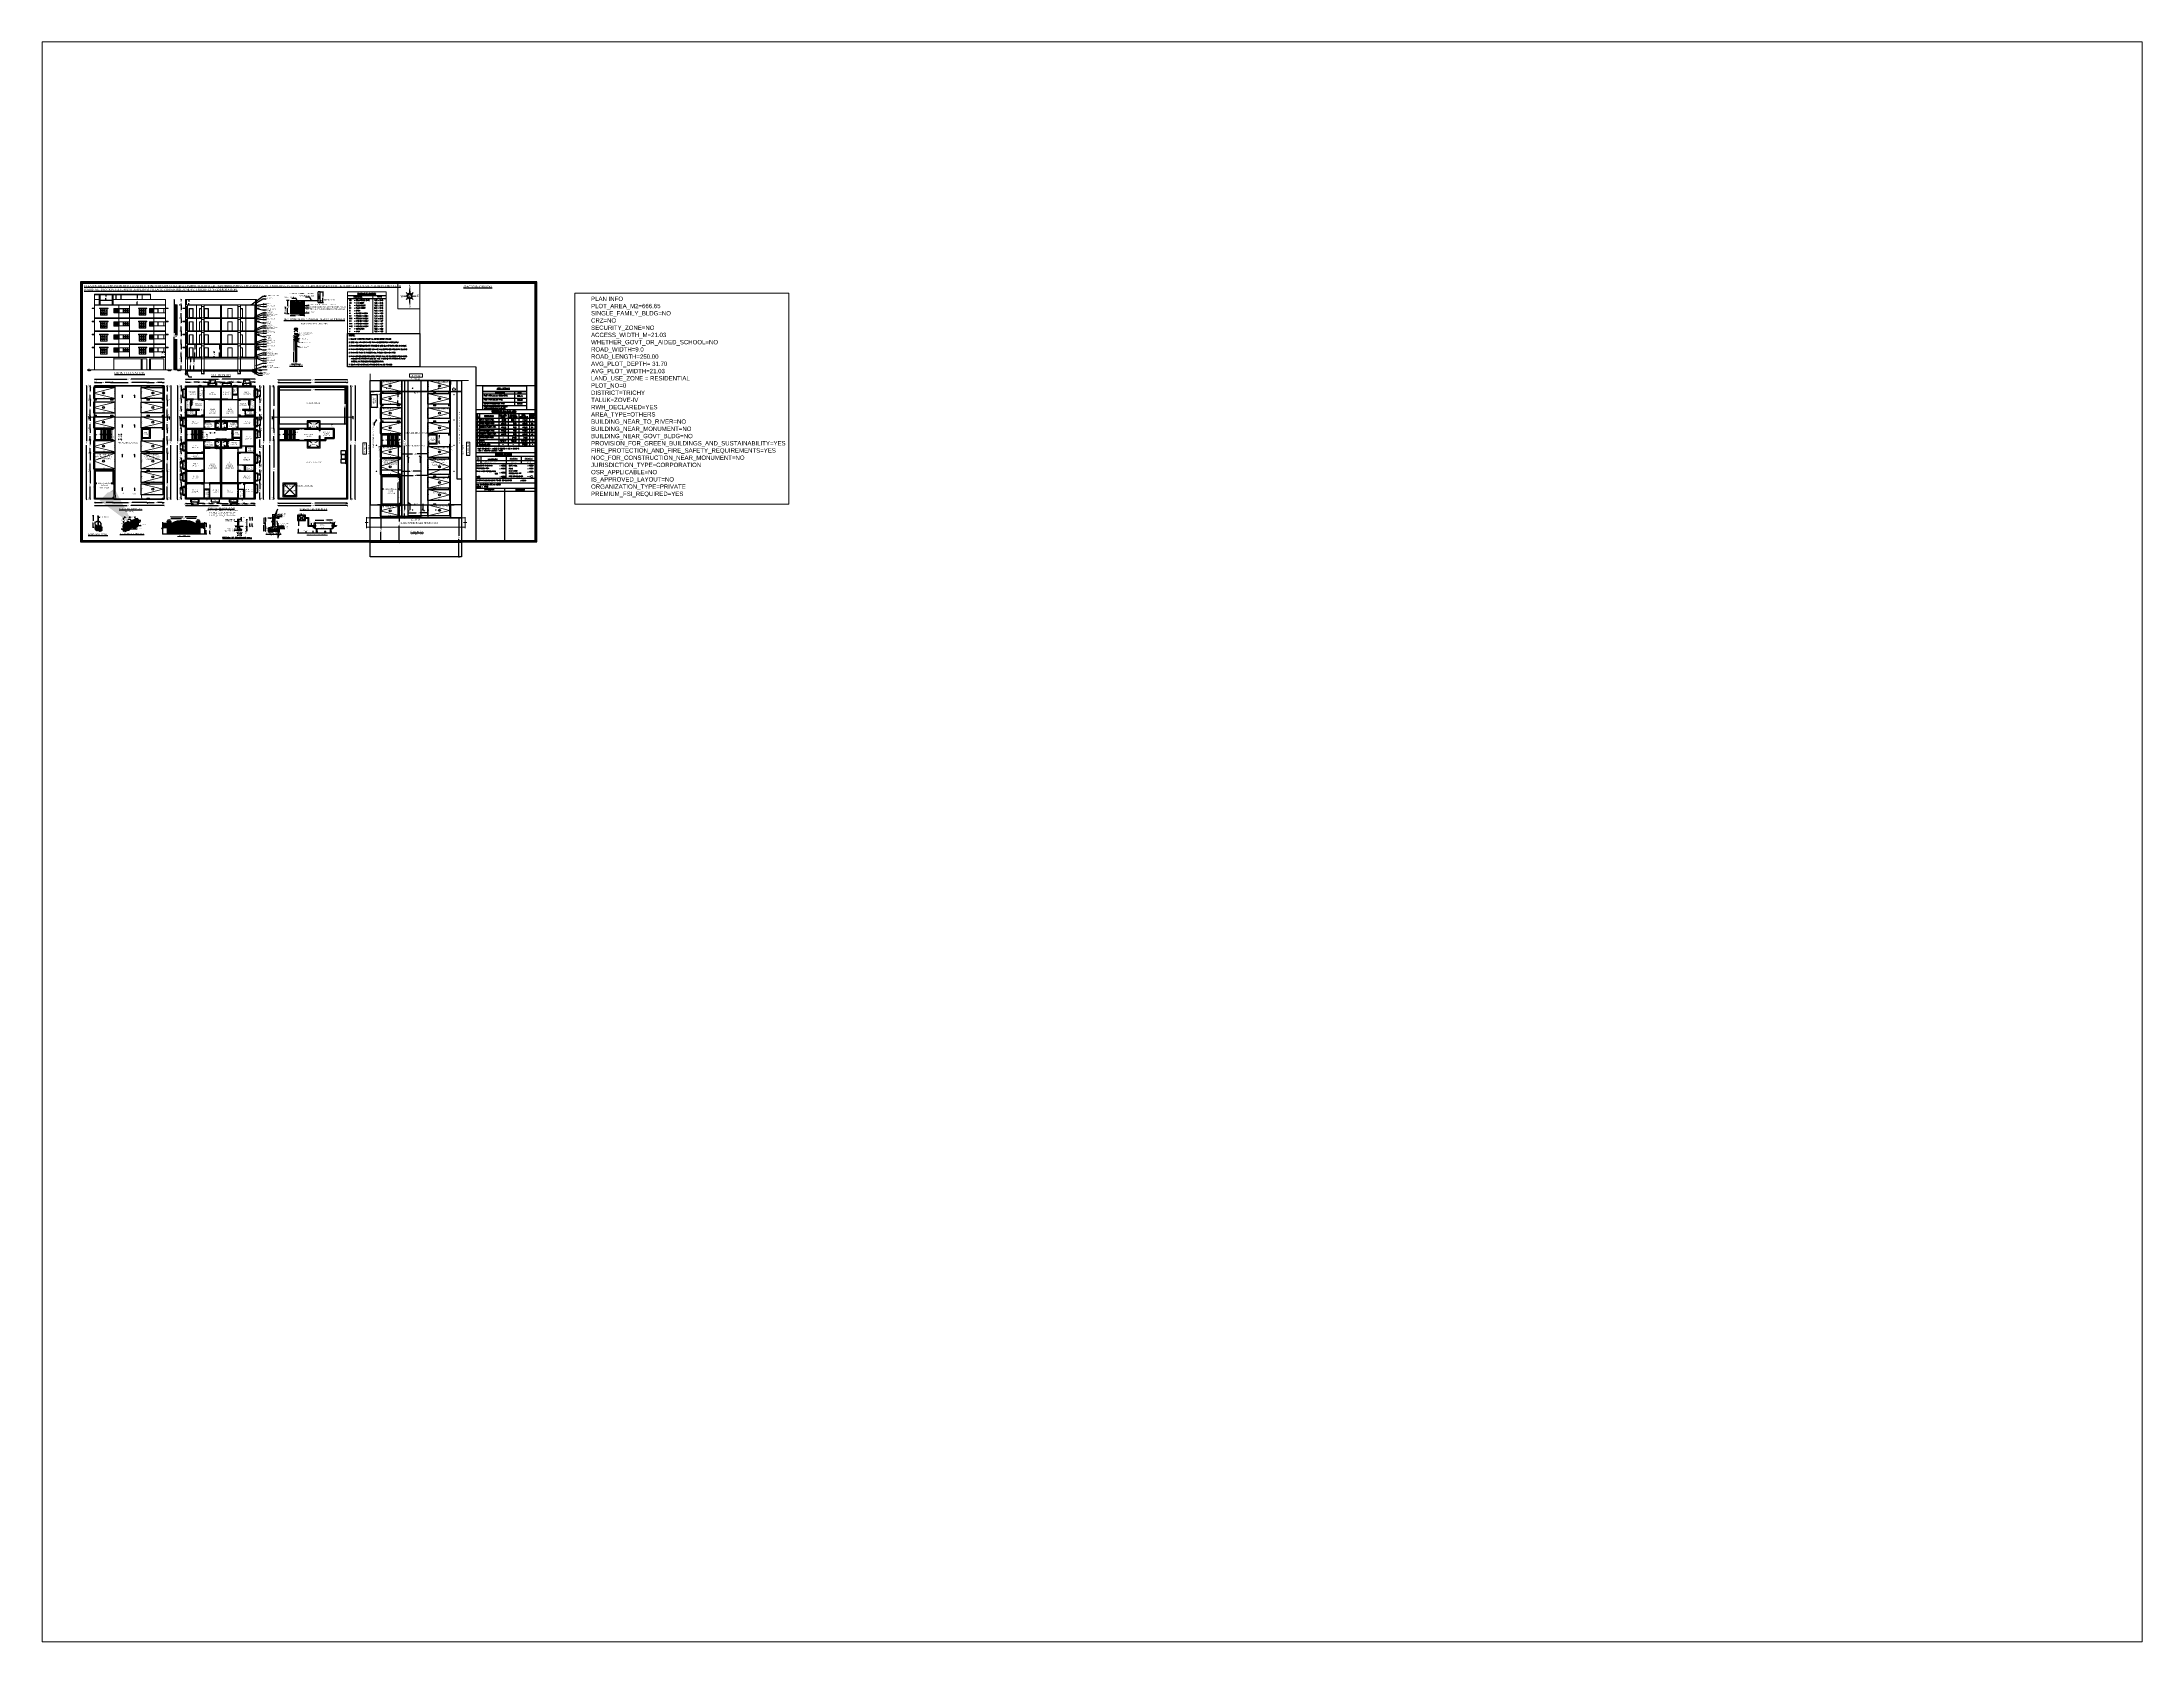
# Paper-space layout 'Layout1' of a CAD drawing. Header units: metres. Extents: x 1.05 to 9.45, y 0.8 to 7.2.
# The model-space entities are those that its viewports show. They can reach past a viewport. Long polylines and large blocks are cut down to what shows.
import ezdxf
from ezdxf.enums import TextEntityAlignment as Align

# ---------------------------------------------------------------- set-up
doc = ezdxf.new("R2010")
doc.units = ezdxf.units.M
doc.header["$MEASUREMENT"] = 0
doc.header["$PDMODE"] = 3
doc.linetypes.add('CENTER', pattern=[2, 1.25, -0.25, 0.25, -0.25])
doc.linetypes.add('HIDDEN', pattern=[0.375, 0.25, -0.125])
doc.layers.get('0').update_dxf_attribs({"lineweight": 5})
doc.layers.get('DEFPOINTS').update_dxf_attribs({"lineweight": 5})
for name, color, linetype in [('BLK_1_COVERED_AREA', 140, 'Continuous'), ('BLK_1_FLR_0_BLT_UP_AREA', 1, 'Continuous'), ('BLK_1_FLR_0_BLT_UP_AREA_DEDUCT', 1, 'Continuous'), ('BLK_1_FLR_0_EXIT_WIDTH_DOOR', 2, 'Continuous'), ('BLK_1_FLR_0_EXIT_WIDTH_STAIR', 1, 'Continuous'), ('BLK_1_FLR_0_LIFT_1', 30, 'Continuous'), ('BLK_1_FLR_0_STILT_HEIGHT', 201, 'Continuous'), ('BLK_1_FLR_0_STILT_PARKING', 13, 'Continuous'), ('BLK_1_FLR_0_STILT_PARKING_DEDUCT', 13, 'Continuous'), ('BLK_1_FLR_1_AC_ROOM_1', 117, 'Continuous'), ('BLK_1_FLR_1_AC_ROOM_10', 117, 'Continuous'), ('BLK_1_FLR_1_AC_ROOM_2', 117, 'Continuous'), ('BLK_1_FLR_1_AC_ROOM_3', 117, 'Continuous'), ('BLK_1_FLR_1_AC_ROOM_4', 117, 'Continuous'), ('BLK_1_FLR_1_AC_ROOM_5', 117, 'Continuous'), ('BLK_1_FLR_1_AC_ROOM_6', 117, 'Continuous'), ('BLK_1_FLR_1_AC_ROOM_7', 117, 'Continuous'), ('BLK_1_FLR_1_AC_ROOM_8', 117, 'Continuous'), ('BLK_1_FLR_1_AC_ROOM_9', 117, 'Continuous'), ('BLK_1_FLR_1_BALCONY_1', 5, 'Continuous'), ('BLK_1_FLR_1_BALCONY_2', 5, 'Continuous'), ('BLK_1_FLR_1_BLT_UP_AREA', 1, 'Continuous'), ('BLK_1_FLR_1_BLT_UP_AREA_DEDUCT', 1, 'Continuous'), ('BLK_1_FLR_1_CARPET_AREA', 10, 'Continuous'), ('BLK_1_FLR_1_CHAJJA', 6, 'Continuous'), ('BLK_1_FLR_1_EXIT_WIDTH_DOOR', 2, 'Continuous'), ('BLK_1_FLR_1_EXIT_WIDTH_STAIR', 1, 'Continuous'), ('BLK_1_FLR_1_LIFT_1', 30, 'Continuous'), ('BLK_1_FLR_1_REGULAR_ROOM_1', 117, 'Continuous'), ('BLK_1_FLR_1_REGULAR_ROOM_2', 117, 'Continuous'), ('BLK_1_FLR_1_REGULAR_ROOM_3', 117, 'Continuous'), ('BLK_1_FLR_1_REGULAR_ROOM_4', 117, 'Continuous'), ('BLK_1_FLR_1_REGULAR_ROOM_5', 117, 'Continuous'), ('BLK_1_FLR_1_REGULAR_ROOM_6', 117, 'Continuous'), ('BLK_1_FLR_1_UNITFA_1', 234, 'Continuous'), ('BLK_1_FLR_1_WATER_CLOSET', 213, 'Continuous'), ('BLK_1_FLR_5_ROOF_AREA', 54, 'Continuous'), ('BLK_1_HT_OF_BLDG', 5, 'Continuous'), ('BLK_1_LVL_0_BLDG_FOOT_PRINT', 1, 'Continuous'), ('BLK_1_LVL_0_FRONT_SETBACK', 2, 'Continuous'), ('BLK_1_LVL_0_REAR_SETBACK', 11, 'Continuous'), ('BLK_1_LVL_0_SIDE_SETBACK1', 171, 'Continuous'), ('BLK_1_LVL_0_SIDE_SETBACK2', 102, 'Continuous'), ('BLK_1_LVL_1_BLDG_FOOT_PRINT', 1, 'Continuous'), ('BLK_1_PARAPET_HT', 233, 'Continuous'), ('BLK_1_ROOF_WATER_TANK_HT', 235, 'Continuous'), ('BLK_1_SHADE_OVERHANG', 3, 'Continuous'), ('BLK_1_STAIR_HEADROOM', 1, 'Continuous'), ('BLK_1_TOTAL_HEIGHT', 21, 'Continuous'), ('COMPOUNDWALL', 58, 'Continuous'), ('DRIVE_WAY', 255, 'Continuous'), ('ELECTRICAL_ROOM', 7, 'Continuous'), ('MAIN_GATE', 57, 'Continuous'), ('PER_AISLE_WIDTH', 5, 'Continuous'), ('PLOT_BOUNDARY', 70, 'Continuous'), ('ROAD_WIDTH', 1, 'Continuous'), ('RWH', 130, 'Continuous'), ('SEPTIC_TANK', 146, 'Continuous'), ('SOLAR_PANEL', 3, 'Continuous'), ('SOLAR_WATER_HEATER', 1, 'Continuous'), ('WATER_TANK_CALCULATION', 150, 'Continuous')]:
    doc.layers.add(name, color=color, linetype=linetype)
for name, color, linetype, lineweight in [('BLK_1_FLR_1_ACROOM_10_LIGHT_VENTILATION_1', 232, 'Continuous', 0), ('BLK_1_FLR_1_ACROOM_1_LIGHT_VENTILATION_1', 232, 'Continuous', 0), ('BLK_1_FLR_1_ACROOM_2_LIGHT_VENTILATION_1', 232, 'Continuous', 0), ('BLK_1_FLR_1_ACROOM_3_LIGHT_VENTILATION_1', 232, 'Continuous', 0), ('BLK_1_FLR_1_ACROOM_3_LIGHT_VENTILATION_2', 232, 'Continuous', 0), ('BLK_1_FLR_1_ACROOM_4_LIGHT_VENTILATION_1', 232, 'Continuous', 0), ('BLK_1_FLR_1_ACROOM_5_LIGHT_VENTILATION_1', 232, 'Continuous', 0), ('BLK_1_FLR_1_ACROOM_6_LIGHT_VENTILATION_1', 232, 'Continuous', 0), ('BLK_1_FLR_1_ACROOM_7_LIGHT_VENTILATION_1', 232, 'Continuous', 0), ('BLK_1_FLR_1_ACROOM_7_LIGHT_VENTILATION_2', 232, 'Continuous', 0), ('BLK_1_FLR_1_ACROOM_8_LIGHT_VENTILATION_1', 232, 'Continuous', 0), ('BLK_1_FLR_1_ACROOM_9_LIGHT_VENTILATION_1', 232, 'Continuous', 0), ('BLK_1_FLR_1_KITCHEN', 1, 'Continuous', 0), ('BLK_1_FLR_1_ROOM_1_LIGHT_VENTILATION_1', 232, 'Continuous', 0), ('BLK_1_FLR_1_ROOM_2_LIGHT_VENTILATION_1', 232, 'Continuous', 0), ('BLK_1_FLR_1_ROOM_3_LIGHT_VENTILATION_1', 232, 'Continuous', 0), ('BLK_1_FLR_1_ROOM_4_LIGHT_VENTILATION_1', 232, 'Continuous', 0), ('BLK_1_FLR_1_ROOM_5_LIGHT_VENTILATION_1', 232, 'Continuous', 0), ('BLK_1_FLR_1_ROOM_6_LIGHT_VENTILATION_1', 232, 'Continuous', 0), ('BLK_1_FLR_1_UNITFA_2', 234, 'Continuous', 0), ('BLK_1_FLR_1_UNITFA_3', 234, 'Continuous', 0), ('BLK_1_FLR_1_UNITFA_4', 234, 'Continuous', 0), ('BLK_1_FLR_1_VERANDAH', 5, 'Continuous', 5), ('DIST_CL_ROAD', 7, 'Continuous', 0), ('DIST_EXIT', 7, 'Continuous', 0), ('NORTH_DIRECTION', 7, 'Continuous', 0), ('NOTIFIED_ROAD', 1, 'Continuous', 13)]:
    doc.layers.add(name, color=color, linetype=linetype, lineweight=lineweight)
for name, color, linetype, plot in [('BLK_1_MAX_HEIGHT_CAL_SET_BACK', 6, 'Continuous', False), ('DA_PARKING', 1, 'Continuous', False), ('PARKING_SLOT', 30, 'Continuous', False), ('PLAN_INFO', 1, 'Continuous', False)]:
    doc.layers.add(name, color=color, linetype=linetype, plot=plot)
doc.styles.add('ED', font='romantic.ttf', dxfattribs={"width": 0.96})
doc.styles.add('Isa-', font='times.ttf')
doc.styles.add('R1', font='swisscb.ttf')
doc.styles.add('ROMAND', font='romand.shx', dxfattribs={"width": 0.75})
doc.styles.add('ROMANS', font='times.ttf')
doc.styles.add('SEN', font='tahoma.ttf', dxfattribs={"height": 1})
doc.styles.get("Standard").update_dxf_attribs({"font": 'arial.ttf'})
doc.styles.add('STYLE2', font='times.ttf')
doc.styles.add('TITLE-THINBOLD', font='arial.ttf')
doc.dimstyles.new('Copy of ISO-25', dxfattribs={"dimscale": 0, "dimtxt": 0.23, "dimasz": 0.1, "dimexe": 1.25, "dimexo": 0.625, "dimgap": 0.11, "dimtad": 0, "dimzin": 1, "dimdsep": 46, "dimtxsty": 'STYLE2', "dimblk": 'OBLIQUE', "dimcen": 0, "dimse1": 1, "dimse2": 1, "dimclrd": 1, "dimclrt": 3, "dimadec": 0, "dimazin": 2, "dimtfac": 1, "dimtix": 1, "dimtofl": 0, "dimtmove": 0, "dimatfit": 3, "dimldrblk": 'OBLIQUE', "dimfxl": 0, "dimtolj": 1, "dimarcsym": 0})
doc.dimstyles.new('ISO-25', dxfattribs={"dimscale": 0, "dimtxt": 0.23, "dimasz": 0.15, "dimexe": 1.25, "dimexo": 0.625, "dimgap": 0.11, "dimtad": 0, "dimtih": 1, "dimtoh": 1, "dimzin": 1, "dimdsep": 46, "dimtxsty": 'STYLE2', "dimblk": 'OBLIQUE', "dimcen": 0, "dimse1": 1, "dimse2": 1, "dimclrd": 1, "dimclrt": 3, "dimadec": 0, "dimazin": 2, "dimtfac": 1, "dimtix": 1, "dimtofl": 0, "dimtmove": 0, "dimatfit": 3, "dimldrblk": 'OBLIQUE', "dimfxl": 0, "dimtolj": 1, "dimarcsym": 0})
doc.dimstyles.get("Standard").update_dxf_attribs({"dimtxt": 0.18, "dimasz": 0.18, "dimexe": 0.18, "dimexo": 0.0625, "dimgap": 0.09, "dimtad": 0, "dimtih": 1, "dimtoh": 1, "dimdec": 4, "dimzin": 0, "dimdsep": 46, "dimtxsty": 'Standard', "dimcen": 0.09, "dimadec": 0, "dimazin": 0, "dimtfac": 1, "dimtdec": 4, "dimtofl": 0, "dimtmove": 0, "dimatfit": 3, "dimfxl": 0, "dimtolj": 1, "dimtzin": 0, "dimarcsym": 0})
doc.dimstyles.new('STANDARD$0', dxfattribs={"dimtxt": 0.3, "dimasz": 0.3, "dimexe": 3, "dimexo": 1, "dimgap": 1.5, "dimtad": 1, "dimdec": 1, "dimzin": 1, "dimdsep": 46, "dimtxsty": 'Standard', "dimblk": 'OBLIQUE', "dimcen": 0.09375, "dimdle": 1, "dimclrd": 8, "dimclre": 8, "dimclrt": 7, "dimadec": 1, "dimazin": 0, "dimtfac": 1, "dimtdec": 1, "dimtix": 1, "dimtmove": 2, "dimatfit": 3, "dimldrblk": 'ARCHTICK', "dimfxl": 0, "dimfrac": 2, "dimtolj": 1, "dimtzin": 0, "dimarcsym": 0})
doc.dimstyles.new('STANDARD_WS', dxfattribs={"dimtxt": 0.18, "dimasz": 0.18, "dimexe": 0.18, "dimexo": 0.0625, "dimgap": 0.09, "dimtad": 0, "dimtih": 1, "dimtoh": 1, "dimdec": 4, "dimzin": 0, "dimdsep": 46, "dimtxsty": 'Standard', "dimcen": 0.09, "dimadec": 0, "dimazin": 0, "dimtfac": 1, "dimtdec": 4, "dimtofl": 0, "dimtmove": 0, "dimatfit": 3, "dimfxl": 0, "dimtolj": 1, "dimtzin": 0, "dimarcsym": 0})
pattern_1 = [(90, (8099.40017, -1402.06743), (-0.062727021, 0.062727021), [0.016633025, -0.108821018]), (45, (8099.40017, -1402.06743), (-0.062727064, 0.062727064), [0.016633025, -0.07207644]), (135, (8099.40017, -1402.06743), (-0.062727064, -0.062727064), [0.016633025, -0.07207644])]

# ---------------------------------------------------------------- blocks, each defined once
blk = doc.blocks.new('_Oblique')
at = {"color": 0, "linetype": 'ByBlock', "lineweight": -2}
blk.add_line((-0.5, -0.5), (0.5, 0.5), dxfattribs=at)
blk = doc.blocks.new('*D690')
at = {"color": 1, "lineweight": -2}
for p, q in [((75.24, 87.98), (75.47, 87.98)), ((76.46, 87.98), (76.23, 87.98))]:
    blk.add_line(p, q, dxfattribs=at)
at = {"layer": 'DEFPOINTS', "color": 0}
for p in [(75.24, 87.98), (75.24, 87.98), (76.46, 87.98)]:
    blk.add_point(p, dxfattribs=at)
at = {"color": 1, "lineweight": -2, "xscale": 0.1, "yscale": 0.1, "zscale": 0.1, "rotation": 180}
blk.add_blockref('_Oblique', (75.24, 87.98), dxfattribs=at)
at = {"color": 1, "lineweight": -2, "xscale": 0.1, "yscale": 0.1, "zscale": 0.1}
blk.add_blockref('_Oblique', (76.46, 87.98), dxfattribs=at)
at = {"color": 3, "insert": (75.85, 87.98), "char_height": 0.23, "attachment_point": 5, "style": 'STYLE2'}
blk.add_mtext('\\A1;1.22', dxfattribs=at)
blk = doc.blocks.new('*D691')
at = {"color": 1, "lineweight": -2}
for p, q in [((77.61, 89.13), (77.61, 88.93)), ((77.61, 87.98), (77.61, 88.18))]:
    blk.add_line(p, q, dxfattribs=at)
at = {"layer": 'DEFPOINTS', "color": 0}
for p in [(77.61, 89.13), (77.63, 89.13), (77.63, 87.98)]:
    blk.add_point(p, dxfattribs=at)
at = {"color": 1, "lineweight": -2, "xscale": 0.1, "yscale": 0.1, "zscale": 0.1}
for p, rotation in [((77.61, 89.13), 90), ((77.61, 87.98), 270)]:
    blk.add_blockref('_Oblique', p, dxfattribs=dict(at, rotation=rotation))
at = {"color": 3, "insert": (77.61, 88.55), "char_height": 0.23, "attachment_point": 5, "rotation": 90, "style": 'STYLE2'}
blk.add_mtext('\\A1;1.15', dxfattribs=at)
blk = doc.blocks.new('*D692')
at = {"color": 1, "lineweight": -2}
for p, q in [((77.61, 87.98), (77.61, 87.79)), ((77.61, 86.84), (77.61, 87.03))]:
    blk.add_line(p, q, dxfattribs=at)
at = {"layer": 'DEFPOINTS', "color": 0}
for p in [(77.61, 87.98), (77.01, 86.84), (77.61, 86.84)]:
    blk.add_point(p, dxfattribs=at)
at = {"color": 1, "lineweight": -2, "xscale": 0.1, "yscale": 0.1, "zscale": 0.1}
for p, rotation in [((77.61, 87.98), 90), ((77.61, 86.84), 270)]:
    blk.add_blockref('_Oblique', p, dxfattribs=dict(at, rotation=rotation))
at = {"color": 3, "insert": (77.61, 87.41), "char_height": 0.23, "attachment_point": 5, "rotation": 90, "style": 'STYLE2'}
blk.add_mtext('\\A1;1.15', dxfattribs=at)
blk = doc.blocks.new('*D693')
at = {"color": 1, "lineweight": -2}
for p, q in [((79.77, 79.82), (82.38, 79.82)), ((85.77, 79.82), (83.17, 79.82))]:
    blk.add_line(p, q, dxfattribs=at)
at = {"layer": 'DEFPOINTS', "color": 0}
for p in [(79.77, 77.77), (85.77, 79.82), (85.77, 77.77)]:
    blk.add_point(p, dxfattribs=at)
at = {"color": 1, "lineweight": -2, "xscale": 0.1, "yscale": 0.1, "zscale": 0.1, "rotation": 180}
blk.add_blockref('_Oblique', (79.77, 79.82), dxfattribs=at)
at = {"color": 1, "lineweight": -2, "xscale": 0.1, "yscale": 0.1, "zscale": 0.1}
blk.add_blockref('_Oblique', (85.77, 79.82), dxfattribs=at)
at = {"color": 3, "insert": (82.77, 79.82), "char_height": 0.23, "attachment_point": 5, "style": 'STYLE2'}
blk.add_mtext('\\A1;6.00', dxfattribs=at)
blk = doc.blocks.new('*D694')
at = {"color": 1, "lineweight": -2}
for p, q in [((91.04, 99.23), (91.9, 99.23)), ((93.54, 99.23), (92.69, 99.23))]:
    blk.add_line(p, q, dxfattribs=at)
at = {"layer": 'DEFPOINTS', "color": 0}
for p in [(91.04, 99.23), (93.54, 99.26), (93.54, 99.23)]:
    blk.add_point(p, dxfattribs=at)
at = {"color": 1, "lineweight": -2, "xscale": 0.1, "yscale": 0.1, "zscale": 0.1, "rotation": 180}
blk.add_blockref('_Oblique', (91.04, 99.23), dxfattribs=at)
at = {"color": 1, "lineweight": -2, "xscale": 0.1, "yscale": 0.1, "zscale": 0.1}
blk.add_blockref('_Oblique', (93.54, 99.23), dxfattribs=at)
at = {"color": 3, "insert": (92.29, 99.23), "char_height": 0.23, "attachment_point": 5, "style": 'STYLE2'}
blk.add_mtext('\\A1;2.50', dxfattribs=at)
blk = doc.blocks.new('*D695')
at = {"color": 1, "lineweight": -2}
for p, q in [((91.04, 101.73), (91.04, 100.87)), ((91.04, 99.23), (91.04, 100.08))]:
    blk.add_line(p, q, dxfattribs=at)
at = {"layer": 'DEFPOINTS', "color": 0}
for p in [(91.04, 101.73), (91.04, 101.73), (91.04, 99.23)]:
    blk.add_point(p, dxfattribs=at)
at = {"color": 1, "lineweight": -2, "xscale": 0.1, "yscale": 0.1, "zscale": 0.1}
for p, rotation in [((91.04, 101.73), 90), ((91.04, 99.23), 270)]:
    blk.add_blockref('_Oblique', p, dxfattribs=dict(at, rotation=rotation))
at = {"color": 3, "insert": (91.04, 100.48), "char_height": 0.23, "attachment_point": 5, "rotation": 90, "style": 'STYLE2'}
blk.add_mtext('\\A1;2.50', dxfattribs=at)
blk = doc.blocks.new('*D696')
at = {"color": 1, "lineweight": -2}
for p, q in [((75.12, 101.73), (75.12, 100.48)), ((75.12, 99.23), (75.12, 99.68))]:
    blk.add_line(p, q, dxfattribs=at)
at = {"layer": 'DEFPOINTS', "color": 0}
for p in [(75.01, 101.73), (75.01, 99.23), (75.12, 101.73)]:
    blk.add_point(p, dxfattribs=at)
at = {"color": 1, "lineweight": -2, "xscale": 0.1, "yscale": 0.1, "zscale": 0.1}
for p, rotation in [((75.12, 101.73), 90), ((75.12, 99.23), 270)]:
    blk.add_blockref('_Oblique', p, dxfattribs=dict(at, rotation=rotation))
at = {"color": 3, "insert": (75.12, 100.08), "char_height": 0.23, "attachment_point": 5, "rotation": 90, "style": 'STYLE2'}
blk.add_mtext('\\A1;2.50', dxfattribs=at)
blk = doc.blocks.new('*D697')
at = {"color": 1, "lineweight": -2}
for p, q in [((72.51, 99.23), (73.37, 99.23)), ((75.01, 99.23), (74.16, 99.23))]:
    blk.add_line(p, q, dxfattribs=at)
at = {"layer": 'DEFPOINTS', "color": 0}
for p in [(72.51, 99.25), (72.51, 99.23), (75.01, 99.23)]:
    blk.add_point(p, dxfattribs=at)
at = {"color": 1, "lineweight": -2, "xscale": 0.1, "yscale": 0.1, "zscale": 0.1, "rotation": 180}
blk.add_blockref('_Oblique', (72.51, 99.23), dxfattribs=at)
at = {"color": 1, "lineweight": -2, "xscale": 0.1, "yscale": 0.1, "zscale": 0.1}
blk.add_blockref('_Oblique', (75.01, 99.23), dxfattribs=at)
at = {"color": 3, "insert": (73.76, 99.23), "char_height": 0.23, "attachment_point": 5, "style": 'STYLE2'}
blk.add_mtext('\\A1;2.50', dxfattribs=at)
blk = doc.blocks.new('*D698')
at = {"color": 1, "lineweight": -2}
for p, q in [((72.51, 73.03), (73.37, 73.03)), ((75.01, 73.03), (74.16, 73.03))]:
    blk.add_line(p, q, dxfattribs=at)
at = {"layer": 'DEFPOINTS', "color": 0}
for p in [(72.51, 73.03), (72.51, 73.03), (75.01, 73.03)]:
    blk.add_point(p, dxfattribs=at)
at = {"color": 1, "lineweight": -2, "xscale": 0.1, "yscale": 0.1, "zscale": 0.1, "rotation": 180}
blk.add_blockref('_Oblique', (72.51, 73.03), dxfattribs=at)
at = {"color": 1, "lineweight": -2, "xscale": 0.1, "yscale": 0.1, "zscale": 0.1}
blk.add_blockref('_Oblique', (75.01, 73.03), dxfattribs=at)
at = {"color": 3, "insert": (73.76, 73.03), "char_height": 0.23, "attachment_point": 5, "style": 'STYLE2'}
blk.add_mtext('\\A1;2.50', dxfattribs=at)
blk = doc.blocks.new('*D699')
at = {"color": 1, "lineweight": -2}
for p, q in [((75.01, 73.03), (75.01, 71.92)), ((75.01, 70.03), (75.01, 71.13))]:
    blk.add_line(p, q, dxfattribs=at)
at = {"layer": 'DEFPOINTS', "color": 0}
for p in [(75.01, 73.03), (75.01, 70.03), (75.01, 70.03)]:
    blk.add_point(p, dxfattribs=at)
at = {"color": 1, "lineweight": -2, "xscale": 0.1, "yscale": 0.1, "zscale": 0.1}
for p, rotation in [((75.01, 73.03), 90), ((75.01, 70.03), 270)]:
    blk.add_blockref('_Oblique', p, dxfattribs=dict(at, rotation=rotation))
at = {"color": 3, "insert": (75.01, 71.53), "char_height": 0.23, "attachment_point": 5, "rotation": 90, "style": 'STYLE2'}
blk.add_mtext('\\A1;3.00', dxfattribs=at)
blk = doc.blocks.new('*D700')
at = {"color": 1, "lineweight": -2}
for p, q in [((91.04, 73.03), (91.04, 71.92)), ((91.04, 70.03), (91.04, 71.13))]:
    blk.add_line(p, q, dxfattribs=at)
at = {"layer": 'DEFPOINTS', "color": 0}
for p in [(91.04, 73.03), (91.04, 70.03), (91.09, 70.03)]:
    blk.add_point(p, dxfattribs=at)
at = {"color": 1, "lineweight": -2, "xscale": 0.1, "yscale": 0.1, "zscale": 0.1}
for p, rotation in [((91.04, 73.03), 90), ((91.04, 70.03), 270)]:
    blk.add_blockref('_Oblique', p, dxfattribs=dict(at, rotation=rotation))
at = {"color": 3, "insert": (91.04, 71.53), "char_height": 0.23, "attachment_point": 5, "rotation": 90, "style": 'STYLE2'}
blk.add_mtext('\\A1;3.00', dxfattribs=at)
blk = doc.blocks.new('*D701')
at = {"color": 1, "lineweight": -2}
for p, q in [((91.04, 73.03), (91.9, 73.03)), ((93.54, 73.03), (92.69, 73.03))]:
    blk.add_line(p, q, dxfattribs=at)
at = {"layer": 'DEFPOINTS', "color": 0}
for p in [(91.04, 73.03), (93.54, 73.03), (93.54, 72.99)]:
    blk.add_point(p, dxfattribs=at)
at = {"color": 1, "lineweight": -2, "xscale": 0.1, "yscale": 0.1, "zscale": 0.1, "rotation": 180}
blk.add_blockref('_Oblique', (91.04, 73.03), dxfattribs=at)
at = {"color": 1, "lineweight": -2, "xscale": 0.1, "yscale": 0.1, "zscale": 0.1}
blk.add_blockref('_Oblique', (93.54, 73.03), dxfattribs=at)
at = {"color": 3, "insert": (92.29, 73.03), "char_height": 0.23, "attachment_point": 5, "style": 'STYLE2'}
blk.add_mtext('\\A1;2.50', dxfattribs=at)
blk = doc.blocks.new('*D702')
at = {"color": 1, "lineweight": -2}
for p, q in [((79.3, 89.13), (79.3, 88.96)), ((79.3, 88.03), (79.3, 88.2))]:
    blk.add_line(p, q, dxfattribs=at)
at = {"layer": 'DEFPOINTS', "color": 0}
for p in [(78.96, 89.13), (78.96, 88.03), (79.3, 89.13)]:
    blk.add_point(p, dxfattribs=at)
at = {"color": 1, "lineweight": -2, "xscale": 0.1, "yscale": 0.1, "zscale": 0.1}
for p, rotation in [((79.3, 89.13), 90), ((79.3, 88.03), 270)]:
    blk.add_blockref('_Oblique', p, dxfattribs=dict(at, rotation=rotation))
at = {"color": 3, "insert": (79.3, 88.58), "char_height": 0.23, "attachment_point": 5, "rotation": 90, "style": 'STYLE2'}
blk.add_mtext('\\A1;1.10', dxfattribs=at)
blk = doc.blocks.new('*D703')
at = {"layer": 'DEFPOINTS', "color": 0}
for p in [(72.17, 101.73), (72.51, 101.73), (72.51, 70.03)]:
    blk.add_point(p, dxfattribs=at)
at = {"insert": (72.17, 85.88), "char_height": 0.35, "attachment_point": 5, "rotation": 90, "style": 'STYLE2'}
blk.add_mtext("\\A1;31.70 [104']", dxfattribs=at)
blk = doc.blocks.new('*D704')
at = {"color": 1, "lineweight": -2}
for p, q in [((88.42, 89.13), (88.42, 88.58)), ((88.42, 87.3), (88.42, 87.84))]:
    blk.add_line(p, q, dxfattribs=at)
at = {"layer": 'DEFPOINTS', "color": 0}
for p in [(87.72, 89.13), (87.72, 87.3), (88.42, 89.13)]:
    blk.add_point(p, dxfattribs=at)
at = {"color": 1, "lineweight": -2, "xscale": 0.1, "yscale": 0.1, "zscale": 0.1}
for p, rotation in [((88.42, 89.13), 90), ((88.42, 87.3), 270)]:
    blk.add_blockref('_Oblique', p, dxfattribs=dict(at, rotation=rotation))
at = {"color": 3, "insert": (88.42, 88.21), "char_height": 0.23, "attachment_point": 5, "rotation": 90, "style": 'STYLE2'}
blk.add_mtext('\\A1;1.83', dxfattribs=at)
blk = doc.blocks.new('*D705')
at = {"color": 1, "lineweight": -2}
for p, q in [((30.1, 89.29), (30.33, 89.29)), ((31.32, 89.29), (31.09, 89.29))]:
    blk.add_line(p, q, dxfattribs=at)
at = {"layer": 'DEFPOINTS', "color": 0}
for p in [(30.1, 89.29), (30.1, 89.29), (31.32, 89.29)]:
    blk.add_point(p, dxfattribs=at)
at = {"color": 1, "lineweight": -2, "xscale": 0.1, "yscale": 0.1, "zscale": 0.1, "rotation": 180}
blk.add_blockref('_Oblique', (30.1, 89.29), dxfattribs=at)
at = {"color": 1, "lineweight": -2, "xscale": 0.1, "yscale": 0.1, "zscale": 0.1}
blk.add_blockref('_Oblique', (31.32, 89.29), dxfattribs=at)
at = {"color": 3, "insert": (30.71, 89.29), "char_height": 0.23, "attachment_point": 5, "style": 'STYLE2'}
blk.add_mtext('\\A1;1.22', dxfattribs=at)
blk = doc.blocks.new('*D706')
at = {"color": 1, "lineweight": -2}
for p, q in [((32.46, 90.44), (32.46, 90.24)), ((32.46, 89.29), (32.46, 89.49))]:
    blk.add_line(p, q, dxfattribs=at)
at = {"layer": 'DEFPOINTS', "color": 0}
for p in [(32.46, 90.44), (32.49, 90.44), (32.49, 89.29)]:
    blk.add_point(p, dxfattribs=at)
at = {"color": 1, "lineweight": -2, "xscale": 0.1, "yscale": 0.1, "zscale": 0.1}
for p, rotation in [((32.46, 90.44), 90), ((32.46, 89.29), 270)]:
    blk.add_blockref('_Oblique', p, dxfattribs=dict(at, rotation=rotation))
at = {"color": 3, "insert": (32.46, 89.86), "char_height": 0.23, "attachment_point": 5, "rotation": 90, "style": 'STYLE2'}
blk.add_mtext('\\A1;1.15', dxfattribs=at)
blk = doc.blocks.new('*D715')
at = {"color": 1, "lineweight": -2}
for p, q in [((9.1, 89.29), (9.33, 89.29)), ((10.32, 89.29), (10.09, 89.29))]:
    blk.add_line(p, q, dxfattribs=at)
at = {"layer": 'DEFPOINTS', "color": 0}
for p in [(9.1, 89.29), (9.1, 89.29), (10.32, 89.29)]:
    blk.add_point(p, dxfattribs=at)
at = {"color": 1, "lineweight": -2, "xscale": 0.1, "yscale": 0.1, "zscale": 0.1, "rotation": 180}
blk.add_blockref('_Oblique', (9.1, 89.29), dxfattribs=at)
at = {"color": 1, "lineweight": -2, "xscale": 0.1, "yscale": 0.1, "zscale": 0.1}
blk.add_blockref('_Oblique', (10.32, 89.29), dxfattribs=at)
at = {"color": 3, "insert": (9.71, 89.29), "char_height": 0.23, "attachment_point": 5, "style": 'STYLE2'}
blk.add_mtext('\\A1;1.22', dxfattribs=at)
blk = doc.blocks.new('*D716')
at = {"color": 1, "lineweight": -2}
for p, q in [((11.46, 90.44), (11.46, 90.24)), ((11.46, 89.29), (11.46, 89.49))]:
    blk.add_line(p, q, dxfattribs=at)
at = {"layer": 'DEFPOINTS', "color": 0}
for p in [(11.46, 90.44), (11.48, 90.44), (11.48, 89.29)]:
    blk.add_point(p, dxfattribs=at)
at = {"color": 1, "lineweight": -2, "xscale": 0.1, "yscale": 0.1, "zscale": 0.1}
for p, rotation in [((11.46, 90.44), 90), ((11.46, 89.29), 270)]:
    blk.add_blockref('_Oblique', p, dxfattribs=dict(at, rotation=rotation))
at = {"color": 3, "insert": (11.46, 89.86), "char_height": 0.23, "attachment_point": 5, "rotation": 90, "style": 'STYLE2'}
blk.add_mtext('\\A1;1.15', dxfattribs=at)
blk = doc.blocks.new('*D717')
at = {"color": 1, "lineweight": -2}
for p, q in [((11.46, 89.29), (11.46, 89.1)), ((11.46, 88.15), (11.46, 88.34))]:
    blk.add_line(p, q, dxfattribs=at)
at = {"layer": 'DEFPOINTS', "color": 0}
for p in [(10.86, 88.15), (11.46, 89.29), (11.46, 88.15)]:
    blk.add_point(p, dxfattribs=at)
at = {"color": 1, "lineweight": -2, "xscale": 0.1, "yscale": 0.1, "zscale": 0.1}
for p, rotation in [((11.46, 89.29), 90), ((11.46, 88.15), 270)]:
    blk.add_blockref('_Oblique', p, dxfattribs=dict(at, rotation=rotation))
at = {"color": 3, "insert": (11.46, 88.72), "char_height": 0.23, "attachment_point": 5, "rotation": 90, "style": 'STYLE2'}
blk.add_mtext('\\A1;1.15', dxfattribs=at)
blk = doc.blocks.new('*D707')
at = {"color": 1, "lineweight": -2}
blk.add_line((7.87, 74.34), (7.87, 74.57), dxfattribs=at)
at = {"layer": 'DEFPOINTS', "color": 0}
for p in [(7.87, 74.57), (8.87, 74.34), (9.09, 74.57)]:
    blk.add_point(p, dxfattribs=at)
at = {"color": 1, "lineweight": -2, "xscale": 0.1, "yscale": 0.1, "zscale": 0.1}
for p, rotation in [((7.87, 74.57), 90), ((7.87, 74.34), 270)]:
    blk.add_blockref('_Oblique', p, dxfattribs=dict(at, rotation=rotation))
at = {"color": 3, "insert": (7.5, 74.5), "char_height": 0.23, "attachment_point": 5, "rotation": 90, "style": 'STYLE2'}
blk.add_mtext('\\A1;0.23', dxfattribs=at)
blk = doc.blocks.new('*D708')
at = {"color": 1, "lineweight": -2}
for p, q in [((7.87, 80.81), (7.87, 78.08)), ((7.87, 74.57), (7.87, 77.29))]:
    blk.add_line(p, q, dxfattribs=at)
at = {"layer": 'DEFPOINTS', "color": 0}
for p in [(7.87, 80.81), (9.1, 80.81), (9.09, 74.57)]:
    blk.add_point(p, dxfattribs=at)
at = {"color": 1, "lineweight": -2, "xscale": 0.1, "yscale": 0.1, "zscale": 0.1}
for p, rotation in [((7.87, 80.81), 90), ((7.87, 74.57), 270)]:
    blk.add_blockref('_Oblique', p, dxfattribs=dict(at, rotation=rotation))
at = {"color": 3, "insert": (7.87, 77.69), "char_height": 0.23, "attachment_point": 5, "rotation": 90, "style": 'STYLE2'}
blk.add_mtext('\\A1;6.24', dxfattribs=at)
blk = doc.blocks.new('*D709')
at = {"color": 1, "lineweight": -2}
blk.add_line((7.87, 80.81), (7.87, 81.04), dxfattribs=at)
at = {"layer": 'DEFPOINTS', "color": 0}
for p in [(7.87, 81.04), (9.1, 80.81), (9.32, 81.04)]:
    blk.add_point(p, dxfattribs=at)
at = {"color": 1, "lineweight": -2, "xscale": 0.1, "yscale": 0.1, "zscale": 0.1}
for p, rotation in [((7.87, 81.04), 90), ((7.87, 80.81), 270)]:
    blk.add_blockref('_Oblique', p, dxfattribs=dict(at, rotation=rotation))
at = {"color": 3, "insert": (7.48, 80.95), "char_height": 0.23, "attachment_point": 5, "rotation": 90, "style": 'STYLE2'}
blk.add_mtext('\\A1;0.23', dxfattribs=at)
blk = doc.blocks.new('*D575')
at = {"color": 1, "lineweight": -2}
for p, q in [((7.87, 84.99), (7.87, 83.4)), ((7.87, 81.04), (7.87, 82.62))]:
    blk.add_line(p, q, dxfattribs=at)
at = {"layer": 'DEFPOINTS', "color": 0}
for p in [(7.87, 84.99), (8.87, 84.99), (9.32, 81.04)]:
    blk.add_point(p, dxfattribs=at)
at = {"color": 1, "lineweight": -2, "xscale": 0.1, "yscale": 0.1, "zscale": 0.1}
for p, rotation in [((7.87, 84.99), 90), ((7.87, 81.04), 270)]:
    blk.add_blockref('_Oblique', p, dxfattribs=dict(at, rotation=rotation))
at = {"color": 3, "insert": (7.87, 83.01), "char_height": 0.23, "attachment_point": 5, "rotation": 90, "style": 'STYLE2'}
blk.add_mtext('\\A1;3.95', dxfattribs=at)
blk = doc.blocks.new('*D576')
at = {"color": 1, "lineweight": -2}
blk.add_line((7.87, 84.99), (7.87, 85.22), dxfattribs=at)
at = {"layer": 'DEFPOINTS', "color": 0}
for p in [(7.87, 85.22), (8.87, 85.22), (8.87, 84.99)]:
    blk.add_point(p, dxfattribs=at)
at = {"color": 1, "lineweight": -2, "xscale": 0.1, "yscale": 0.1, "zscale": 0.1}
for p, rotation in [((7.87, 85.22), 90), ((7.87, 84.99), 270)]:
    blk.add_blockref('_Oblique', p, dxfattribs=dict(at, rotation=rotation))
at = {"color": 3, "insert": (7.53, 85.16), "char_height": 0.23, "attachment_point": 5, "rotation": 90, "style": 'STYLE2'}
blk.add_mtext('\\A1;0.23', dxfattribs=at)
blk = doc.blocks.new('*D577')
at = {"color": 1, "lineweight": -2}
for p, q in [((7.87, 87.92), (7.87, 86.96)), ((7.87, 85.22), (7.87, 86.17))]:
    blk.add_line(p, q, dxfattribs=at)
at = {"layer": 'DEFPOINTS', "color": 0}
for p in [(7.87, 87.92), (8.87, 87.92), (8.87, 85.22)]:
    blk.add_point(p, dxfattribs=at)
at = {"color": 1, "lineweight": -2, "xscale": 0.1, "yscale": 0.1, "zscale": 0.1}
for p, rotation in [((7.87, 87.92), 90), ((7.87, 85.22), 270)]:
    blk.add_blockref('_Oblique', p, dxfattribs=dict(at, rotation=rotation))
at = {"color": 3, "insert": (7.87, 86.57), "char_height": 0.23, "attachment_point": 5, "rotation": 90, "style": 'STYLE2'}
blk.add_mtext('\\A1;2.70', dxfattribs=at)
blk = doc.blocks.new('*D578')
at = {"color": 1, "lineweight": -2}
blk.add_line((7.87, 87.92), (7.87, 88.15), dxfattribs=at)
at = {"layer": 'DEFPOINTS', "color": 0}
for p in [(7.87, 88.15), (8.87, 88.15), (8.87, 87.92)]:
    blk.add_point(p, dxfattribs=at)
at = {"color": 1, "lineweight": -2, "xscale": 0.1, "yscale": 0.1, "zscale": 0.1}
for p, rotation in [((7.87, 88.15), 90), ((7.87, 87.92), 270)]:
    blk.add_blockref('_Oblique', p, dxfattribs=dict(at, rotation=rotation))
at = {"color": 3, "insert": (7.51, 88.07), "char_height": 0.23, "attachment_point": 5, "rotation": 90, "style": 'STYLE2'}
blk.add_mtext('\\A1;0.23', dxfattribs=at)
blk = doc.blocks.new('*D579')
at = {"color": 1, "lineweight": -2}
for p, q in [((7.87, 90.44), (7.87, 89.69)), ((7.87, 88.15), (7.87, 88.9))]:
    blk.add_line(p, q, dxfattribs=at)
at = {"layer": 'DEFPOINTS', "color": 0}
for p in [(7.87, 90.44), (8.87, 88.15), (9.32, 90.44)]:
    blk.add_point(p, dxfattribs=at)
at = {"color": 1, "lineweight": -2, "xscale": 0.1, "yscale": 0.1, "zscale": 0.1}
for p, rotation in [((7.87, 90.44), 90), ((7.87, 88.15), 270)]:
    blk.add_blockref('_Oblique', p, dxfattribs=dict(at, rotation=rotation))
at = {"color": 3, "insert": (7.87, 89.29), "char_height": 0.23, "attachment_point": 5, "rotation": 90, "style": 'STYLE2'}
blk.add_mtext('\\A1;2.29', dxfattribs=at)
blk = doc.blocks.new('*D580')
at = {"color": 1, "lineweight": -2}
blk.add_line((7.87, 90.44), (7.87, 90.67), dxfattribs=at)
at = {"layer": 'DEFPOINTS', "color": 0}
for p in [(7.87, 90.67), (9.32, 90.67), (9.32, 90.44)]:
    blk.add_point(p, dxfattribs=at)
at = {"color": 1, "lineweight": -2, "xscale": 0.1, "yscale": 0.1, "zscale": 0.1}
for p, rotation in [((7.87, 90.67), 90), ((7.87, 90.44), 270)]:
    blk.add_blockref('_Oblique', p, dxfattribs=dict(at, rotation=rotation))
at = {"color": 3, "insert": (7.48, 90.59), "char_height": 0.23, "attachment_point": 5, "rotation": 90, "style": 'STYLE2'}
blk.add_mtext('\\A1;0.23', dxfattribs=at)
blk = doc.blocks.new('*D581')
at = {"color": 1, "lineweight": -2}
for p, q in [((7.87, 93.5), (7.87, 92.47)), ((7.87, 90.67), (7.87, 91.69))]:
    blk.add_line(p, q, dxfattribs=at)
at = {"layer": 'DEFPOINTS', "color": 0}
for p in [(7.87, 93.5), (9.32, 93.5), (9.32, 90.67)]:
    blk.add_point(p, dxfattribs=at)
at = {"color": 1, "lineweight": -2, "xscale": 0.1, "yscale": 0.1, "zscale": 0.1}
for p, rotation in [((7.87, 93.5), 90), ((7.87, 90.67), 270)]:
    blk.add_blockref('_Oblique', p, dxfattribs=dict(at, rotation=rotation))
at = {"color": 3, "insert": (7.87, 92.08), "char_height": 0.23, "attachment_point": 5, "rotation": 90, "style": 'STYLE2'}
blk.add_mtext('\\A1;2.83', dxfattribs=at)
blk = doc.blocks.new('*D582')
at = {"color": 1, "lineweight": -2}
blk.add_line((7.87, 93.5), (7.87, 93.73), dxfattribs=at)
at = {"layer": 'DEFPOINTS', "color": 0}
for p in [(7.87, 93.73), (9.32, 93.73), (9.32, 93.5)]:
    blk.add_point(p, dxfattribs=at)
at = {"color": 1, "lineweight": -2, "xscale": 0.1, "yscale": 0.1, "zscale": 0.1}
for p, rotation in [((7.87, 93.73), 90), ((7.87, 93.5), 270)]:
    blk.add_blockref('_Oblique', p, dxfattribs=dict(at, rotation=rotation))
at = {"color": 3, "insert": (7.52, 93.65), "char_height": 0.23, "attachment_point": 5, "rotation": 90, "style": 'STYLE2'}
blk.add_mtext('\\A1;0.23', dxfattribs=at)
blk = doc.blocks.new('*D583')
at = {"color": 1, "lineweight": -2}
for p, q in [((7.87, 97.23), (7.87, 95.87)), ((7.87, 93.73), (7.87, 95.08))]:
    blk.add_line(p, q, dxfattribs=at)
at = {"layer": 'DEFPOINTS', "color": 0}
for p in [(7.87, 97.23), (9.32, 97.23), (9.32, 93.73)]:
    blk.add_point(p, dxfattribs=at)
at = {"color": 1, "lineweight": -2, "xscale": 0.1, "yscale": 0.1, "zscale": 0.1}
for p, rotation in [((7.87, 97.23), 90), ((7.87, 93.73), 270)]:
    blk.add_blockref('_Oblique', p, dxfattribs=dict(at, rotation=rotation))
at = {"color": 3, "insert": (7.87, 95.48), "char_height": 0.23, "attachment_point": 5, "rotation": 90, "style": 'STYLE2'}
blk.add_mtext('\\A1;3.50', dxfattribs=at)
blk = doc.blocks.new('*D584')
at = {"color": 1, "lineweight": -2}
blk.add_line((7.87, 97.23), (7.87, 97.46), dxfattribs=at)
at = {"layer": 'DEFPOINTS', "color": 0}
for p in [(7.87, 97.46), (9.32, 97.46), (9.32, 97.23)]:
    blk.add_point(p, dxfattribs=at)
at = {"color": 1, "lineweight": -2, "xscale": 0.1, "yscale": 0.1, "zscale": 0.1}
for p, rotation in [((7.87, 97.46), 90), ((7.87, 97.23), 270)]:
    blk.add_blockref('_Oblique', p, dxfattribs=dict(at, rotation=rotation))
at = {"color": 3, "insert": (7.49, 97.39), "char_height": 0.23, "attachment_point": 5, "rotation": 90, "style": 'STYLE2'}
blk.add_mtext('\\A1;0.23', dxfattribs=at)
blk = doc.blocks.new('*D585')
at = {"color": 1, "lineweight": -2}
for p, q in [((7.87, 100.31), (7.87, 99.27)), ((7.87, 97.46), (7.87, 98.49))]:
    blk.add_line(p, q, dxfattribs=at)
at = {"layer": 'DEFPOINTS', "color": 0}
for p in [(7.87, 100.31), (9.32, 100.31), (9.32, 97.46)]:
    blk.add_point(p, dxfattribs=at)
at = {"color": 1, "lineweight": -2, "xscale": 0.1, "yscale": 0.1, "zscale": 0.1}
for p, rotation in [((7.87, 100.31), 90), ((7.87, 97.46), 270)]:
    blk.add_blockref('_Oblique', p, dxfattribs=dict(at, rotation=rotation))
at = {"color": 3, "insert": (7.87, 98.88), "char_height": 0.23, "attachment_point": 5, "rotation": 90, "style": 'STYLE2'}
blk.add_mtext('\\A1;2.85', dxfattribs=at)
blk = doc.blocks.new('*D586')
at = {"color": 1, "lineweight": -2}
blk.add_line((7.87, 100.31), (7.87, 100.54), dxfattribs=at)
at = {"layer": 'DEFPOINTS', "color": 0}
for p in [(7.87, 100.54), (9.32, 100.54), (9.32, 100.31)]:
    blk.add_point(p, dxfattribs=at)
at = {"color": 1, "lineweight": -2, "xscale": 0.1, "yscale": 0.1, "zscale": 0.1}
for p, rotation in [((7.87, 100.54), 90), ((7.87, 100.31), 270)]:
    blk.add_blockref('_Oblique', p, dxfattribs=dict(at, rotation=rotation))
at = {"color": 3, "insert": (7.49, 100.48), "char_height": 0.23, "attachment_point": 5, "rotation": 90, "style": 'STYLE2'}
blk.add_mtext('\\A1;0.23', dxfattribs=at)
blk = doc.blocks.new('*D710')
at = {"color": 1, "lineweight": -2}
for p, q in [((7, 100.54), (7, 87.77)), ((7, 74.34), (7, 86.8))]:
    blk.add_line(p, q, dxfattribs=at)
at = {"layer": 'DEFPOINTS', "color": 0}
for p in [(8.87, 100.54), (7, 74.34), (8.87, 74.34)]:
    blk.add_point(p, dxfattribs=at)
at = {"color": 1, "lineweight": -2, "xscale": 0.1, "yscale": 0.1, "zscale": 0.1}
for p, rotation in [((7, 100.54), 90), ((7, 74.34), 270)]:
    blk.add_blockref('_Oblique', p, dxfattribs=dict(at, rotation=rotation))
at = {"color": 3, "insert": (7, 87.29), "char_height": 0.23, "attachment_point": 5, "rotation": 90, "style": 'STYLE2'}
blk.add_mtext('\\A1;26.20', dxfattribs=at)
blk = doc.blocks.new('*D587')
at = {"color": 1, "lineweight": -2}
blk.add_line((25.61, 74.34), (25.61, 74.57), dxfattribs=at)
at = {"layer": 'DEFPOINTS', "color": 0}
for p in [(24.67, 74.57), (24.9, 74.34), (25.61, 74.57)]:
    blk.add_point(p, dxfattribs=at)
at = {"color": 1, "lineweight": -2, "xscale": 0.1, "yscale": 0.1, "zscale": 0.1}
for p, rotation in [((25.61, 74.57), 90), ((25.61, 74.34), 270)]:
    blk.add_blockref('_Oblique', p, dxfattribs=dict(at, rotation=rotation))
at = {"color": 3, "insert": (25.98, 74.5), "char_height": 0.23, "attachment_point": 5, "rotation": 90, "style": 'STYLE2'}
blk.add_mtext('\\A1;0.23', dxfattribs=at)
blk = doc.blocks.new('*D588')
at = {"color": 1, "lineweight": -2}
for p, q in [((25.61, 80.81), (25.61, 78.08)), ((25.61, 74.57), (25.61, 77.29))]:
    blk.add_line(p, q, dxfattribs=at)
at = {"layer": 'DEFPOINTS', "color": 0}
for p in [(24.67, 80.81), (25.61, 80.81), (24.67, 74.57)]:
    blk.add_point(p, dxfattribs=at)
at = {"color": 1, "lineweight": -2, "xscale": 0.1, "yscale": 0.1, "zscale": 0.1}
for p, rotation in [((25.61, 80.81), 90), ((25.61, 74.57), 270)]:
    blk.add_blockref('_Oblique', p, dxfattribs=dict(at, rotation=rotation))
at = {"color": 3, "insert": (25.61, 77.69), "char_height": 0.23, "attachment_point": 5, "rotation": 90, "style": 'STYLE2'}
blk.add_mtext('\\A1;6.24', dxfattribs=at)
blk = doc.blocks.new('*D589')
at = {"color": 1, "lineweight": -2}
blk.add_line((25.61, 80.81), (25.61, 81.04), dxfattribs=at)
at = {"layer": 'DEFPOINTS', "color": 0}
for p in [(24.45, 81.04), (24.67, 80.81), (25.61, 81.04)]:
    blk.add_point(p, dxfattribs=at)
at = {"color": 1, "lineweight": -2, "xscale": 0.1, "yscale": 0.1, "zscale": 0.1}
for p, rotation in [((25.61, 81.04), 90), ((25.61, 80.81), 270)]:
    blk.add_blockref('_Oblique', p, dxfattribs=dict(at, rotation=rotation))
at = {"color": 3, "insert": (26, 80.95), "char_height": 0.23, "attachment_point": 5, "rotation": 90, "style": 'STYLE2'}
blk.add_mtext('\\A1;0.23', dxfattribs=at)
blk = doc.blocks.new('*D590')
at = {"color": 1, "lineweight": -2}
for p, q in [((25.61, 84.99), (25.61, 83.4)), ((25.61, 81.04), (25.61, 82.62))]:
    blk.add_line(p, q, dxfattribs=at)
at = {"layer": 'DEFPOINTS', "color": 0}
for p in [(24.9, 84.99), (25.61, 84.99), (24.45, 81.04)]:
    blk.add_point(p, dxfattribs=at)
at = {"color": 1, "lineweight": -2, "xscale": 0.1, "yscale": 0.1, "zscale": 0.1}
for p, rotation in [((25.61, 84.99), 90), ((25.61, 81.04), 270)]:
    blk.add_blockref('_Oblique', p, dxfattribs=dict(at, rotation=rotation))
at = {"color": 3, "insert": (25.61, 83.01), "char_height": 0.23, "attachment_point": 5, "rotation": 90, "style": 'STYLE2'}
blk.add_mtext('\\A1;3.95', dxfattribs=at)
blk = doc.blocks.new('*D591')
at = {"color": 1, "lineweight": -2}
blk.add_line((25.61, 84.99), (25.61, 85.22), dxfattribs=at)
at = {"layer": 'DEFPOINTS', "color": 0}
for p in [(24.9, 85.22), (24.9, 84.99), (25.61, 85.22)]:
    blk.add_point(p, dxfattribs=at)
at = {"color": 1, "lineweight": -2, "xscale": 0.1, "yscale": 0.1, "zscale": 0.1}
for p, rotation in [((25.61, 85.22), 90), ((25.61, 84.99), 270)]:
    blk.add_blockref('_Oblique', p, dxfattribs=dict(at, rotation=rotation))
at = {"color": 3, "insert": (25.95, 85.16), "char_height": 0.23, "attachment_point": 5, "rotation": 90, "style": 'STYLE2'}
blk.add_mtext('\\A1;0.23', dxfattribs=at)
blk = doc.blocks.new('*D592')
at = {"color": 1, "lineweight": -2}
for p, q in [((25.61, 87.92), (25.61, 86.96)), ((25.61, 85.22), (25.61, 86.17))]:
    blk.add_line(p, q, dxfattribs=at)
at = {"layer": 'DEFPOINTS', "color": 0}
for p in [(24.9, 87.92), (25.61, 87.92), (24.9, 85.22)]:
    blk.add_point(p, dxfattribs=at)
at = {"color": 1, "lineweight": -2, "xscale": 0.1, "yscale": 0.1, "zscale": 0.1}
for p, rotation in [((25.61, 87.92), 90), ((25.61, 85.22), 270)]:
    blk.add_blockref('_Oblique', p, dxfattribs=dict(at, rotation=rotation))
at = {"color": 3, "insert": (25.61, 86.57), "char_height": 0.23, "attachment_point": 5, "rotation": 90, "style": 'STYLE2'}
blk.add_mtext('\\A1;2.70', dxfattribs=at)
blk = doc.blocks.new('*D593')
at = {"color": 1, "lineweight": -2}
blk.add_line((25.61, 87.92), (25.61, 88.15), dxfattribs=at)
at = {"layer": 'DEFPOINTS', "color": 0}
for p in [(24.9, 88.15), (24.9, 87.92), (25.61, 88.15)]:
    blk.add_point(p, dxfattribs=at)
at = {"color": 1, "lineweight": -2, "xscale": 0.1, "yscale": 0.1, "zscale": 0.1}
for p, rotation in [((25.61, 88.15), 90), ((25.61, 87.92), 270)]:
    blk.add_blockref('_Oblique', p, dxfattribs=dict(at, rotation=rotation))
at = {"color": 3, "insert": (25.97, 88.07), "char_height": 0.23, "attachment_point": 5, "rotation": 90, "style": 'STYLE2'}
blk.add_mtext('\\A1;0.23', dxfattribs=at)
blk = doc.blocks.new('*D594')
at = {"color": 1, "lineweight": -2}
for p, q in [((25.61, 90.44), (25.61, 89.69)), ((25.61, 88.15), (25.61, 88.9))]:
    blk.add_line(p, q, dxfattribs=at)
at = {"layer": 'DEFPOINTS', "color": 0}
for p in [(24.45, 90.44), (24.9, 88.15), (25.61, 90.44)]:
    blk.add_point(p, dxfattribs=at)
at = {"color": 1, "lineweight": -2, "xscale": 0.1, "yscale": 0.1, "zscale": 0.1}
for p, rotation in [((25.61, 90.44), 90), ((25.61, 88.15), 270)]:
    blk.add_blockref('_Oblique', p, dxfattribs=dict(at, rotation=rotation))
at = {"color": 3, "insert": (25.61, 89.29), "char_height": 0.23, "attachment_point": 5, "rotation": 90, "style": 'STYLE2'}
blk.add_mtext('\\A1;2.29', dxfattribs=at)
blk = doc.blocks.new('*D595')
at = {"color": 1, "lineweight": -2}
blk.add_line((25.61, 90.44), (25.61, 90.67), dxfattribs=at)
at = {"layer": 'DEFPOINTS', "color": 0}
for p in [(24.45, 90.67), (24.45, 90.44), (25.61, 90.67)]:
    blk.add_point(p, dxfattribs=at)
at = {"color": 1, "lineweight": -2, "xscale": 0.1, "yscale": 0.1, "zscale": 0.1}
for p, rotation in [((25.61, 90.67), 90), ((25.61, 90.44), 270)]:
    blk.add_blockref('_Oblique', p, dxfattribs=dict(at, rotation=rotation))
at = {"color": 3, "insert": (26, 90.59), "char_height": 0.23, "attachment_point": 5, "rotation": 90, "style": 'STYLE2'}
blk.add_mtext('\\A1;0.23', dxfattribs=at)
blk = doc.blocks.new('*D596')
at = {"color": 1, "lineweight": -2}
for p, q in [((25.61, 93.5), (25.61, 92.47)), ((25.61, 90.67), (25.61, 91.69))]:
    blk.add_line(p, q, dxfattribs=at)
at = {"layer": 'DEFPOINTS', "color": 0}
for p in [(24.45, 93.5), (25.61, 93.5), (24.45, 90.67)]:
    blk.add_point(p, dxfattribs=at)
at = {"color": 1, "lineweight": -2, "xscale": 0.1, "yscale": 0.1, "zscale": 0.1}
for p, rotation in [((25.61, 93.5), 90), ((25.61, 90.67), 270)]:
    blk.add_blockref('_Oblique', p, dxfattribs=dict(at, rotation=rotation))
at = {"color": 3, "insert": (25.61, 92.08), "char_height": 0.23, "attachment_point": 5, "rotation": 90, "style": 'STYLE2'}
blk.add_mtext('\\A1;2.83', dxfattribs=at)
blk = doc.blocks.new('*D597')
at = {"color": 1, "lineweight": -2}
blk.add_line((25.61, 93.5), (25.61, 93.73), dxfattribs=at)
at = {"layer": 'DEFPOINTS', "color": 0}
for p in [(24.45, 93.73), (24.45, 93.5), (25.61, 93.73)]:
    blk.add_point(p, dxfattribs=at)
at = {"color": 1, "lineweight": -2, "xscale": 0.1, "yscale": 0.1, "zscale": 0.1}
for p, rotation in [((25.61, 93.73), 90), ((25.61, 93.5), 270)]:
    blk.add_blockref('_Oblique', p, dxfattribs=dict(at, rotation=rotation))
at = {"color": 3, "insert": (25.96, 93.65), "char_height": 0.23, "attachment_point": 5, "rotation": 90, "style": 'STYLE2'}
blk.add_mtext('\\A1;0.23', dxfattribs=at)
blk = doc.blocks.new('*D598')
at = {"color": 1, "lineweight": -2}
for p, q in [((25.61, 97.23), (25.61, 95.87)), ((25.61, 93.73), (25.61, 95.08))]:
    blk.add_line(p, q, dxfattribs=at)
at = {"layer": 'DEFPOINTS', "color": 0}
for p in [(24.45, 97.23), (25.61, 97.23), (24.45, 93.73)]:
    blk.add_point(p, dxfattribs=at)
at = {"color": 1, "lineweight": -2, "xscale": 0.1, "yscale": 0.1, "zscale": 0.1}
for p, rotation in [((25.61, 97.23), 90), ((25.61, 93.73), 270)]:
    blk.add_blockref('_Oblique', p, dxfattribs=dict(at, rotation=rotation))
at = {"color": 3, "insert": (25.61, 95.48), "char_height": 0.23, "attachment_point": 5, "rotation": 90, "style": 'STYLE2'}
blk.add_mtext('\\A1;3.50', dxfattribs=at)
blk = doc.blocks.new('*D599')
at = {"color": 1, "lineweight": -2}
blk.add_line((25.61, 97.23), (25.61, 97.46), dxfattribs=at)
at = {"layer": 'DEFPOINTS', "color": 0}
for p in [(24.45, 97.46), (24.45, 97.23), (25.61, 97.46)]:
    blk.add_point(p, dxfattribs=at)
at = {"color": 1, "lineweight": -2, "xscale": 0.1, "yscale": 0.1, "zscale": 0.1}
for p, rotation in [((25.61, 97.46), 90), ((25.61, 97.23), 270)]:
    blk.add_blockref('_Oblique', p, dxfattribs=dict(at, rotation=rotation))
at = {"color": 3, "insert": (25.99, 97.39), "char_height": 0.23, "attachment_point": 5, "rotation": 90, "style": 'STYLE2'}
blk.add_mtext('\\A1;0.23', dxfattribs=at)
blk = doc.blocks.new('*D600')
at = {"color": 1, "lineweight": -2}
for p, q in [((25.61, 100.31), (25.61, 99.27)), ((25.61, 97.46), (25.61, 98.49))]:
    blk.add_line(p, q, dxfattribs=at)
at = {"layer": 'DEFPOINTS', "color": 0}
for p in [(24.45, 100.31), (24.45, 97.46), (25.61, 100.31)]:
    blk.add_point(p, dxfattribs=at)
at = {"color": 1, "lineweight": -2, "xscale": 0.1, "yscale": 0.1, "zscale": 0.1}
for p, rotation in [((25.61, 100.31), 90), ((25.61, 97.46), 270)]:
    blk.add_blockref('_Oblique', p, dxfattribs=dict(at, rotation=rotation))
at = {"color": 3, "insert": (25.61, 98.88), "char_height": 0.23, "attachment_point": 5, "rotation": 90, "style": 'STYLE2'}
blk.add_mtext('\\A1;2.85', dxfattribs=at)
blk = doc.blocks.new('*D601')
at = {"color": 1, "lineweight": -2}
blk.add_line((25.61, 100.31), (25.61, 100.54), dxfattribs=at)
at = {"layer": 'DEFPOINTS', "color": 0}
for p in [(24.45, 100.54), (24.45, 100.31), (25.61, 100.54)]:
    blk.add_point(p, dxfattribs=at)
at = {"color": 1, "lineweight": -2, "xscale": 0.1, "yscale": 0.1, "zscale": 0.1}
for p, rotation in [((25.61, 100.54), 90), ((25.61, 100.31), 270)]:
    blk.add_blockref('_Oblique', p, dxfattribs=dict(at, rotation=rotation))
at = {"color": 3, "insert": (25.99, 100.48), "char_height": 0.23, "attachment_point": 5, "rotation": 90, "style": 'STYLE2'}
blk.add_mtext('\\A1;0.23', dxfattribs=at)
blk = doc.blocks.new('*D602')
at = {"color": 1, "lineweight": -2}
for p, q in [((26.48, 100.54), (26.48, 87.77)), ((26.48, 74.34), (26.48, 86.8))]:
    blk.add_line(p, q, dxfattribs=at)
at = {"layer": 'DEFPOINTS', "color": 0}
for p in [(24.9, 100.54), (24.9, 74.34), (26.48, 74.34)]:
    blk.add_point(p, dxfattribs=at)
at = {"color": 1, "lineweight": -2, "xscale": 0.1, "yscale": 0.1, "zscale": 0.1}
for p, rotation in [((26.48, 100.54), 90), ((26.48, 74.34), 270)]:
    blk.add_blockref('_Oblique', p, dxfattribs=dict(at, rotation=rotation))
at = {"color": 3, "insert": (26.48, 87.29), "char_height": 0.23, "attachment_point": 5, "rotation": 90, "style": 'STYLE2'}
blk.add_mtext('\\A1;26.20', dxfattribs=at)
blk = doc.blocks.new('*D603')
at = {"color": 1, "lineweight": -2}
blk.add_line((28.87, 100.31), (28.87, 100.54), dxfattribs=at)
at = {"layer": 'DEFPOINTS', "color": 0}
for p in [(28.87, 100.54), (30.32, 100.54), (30.32, 100.31)]:
    blk.add_point(p, dxfattribs=at)
at = {"color": 1, "lineweight": -2, "xscale": 0.1, "yscale": 0.1, "zscale": 0.1}
for p, rotation in [((28.87, 100.54), 90), ((28.87, 100.31), 270)]:
    blk.add_blockref('_Oblique', p, dxfattribs=dict(at, rotation=rotation))
at = {"color": 3, "insert": (28.49, 100.48), "char_height": 0.23, "attachment_point": 5, "rotation": 90, "style": 'STYLE2'}
blk.add_mtext('\\A1;0.23', dxfattribs=at)
blk = doc.blocks.new('*D604')
at = {"color": 1, "lineweight": -2}
for p, q in [((28, 100.54), (28, 87.77)), ((28, 74.34), (28, 86.8))]:
    blk.add_line(p, q, dxfattribs=at)
at = {"layer": 'DEFPOINTS', "color": 0}
for p in [(29.87, 100.54), (28, 74.34), (29.87, 74.34)]:
    blk.add_point(p, dxfattribs=at)
at = {"color": 1, "lineweight": -2, "xscale": 0.1, "yscale": 0.1, "zscale": 0.1}
for p, rotation in [((28, 100.54), 90), ((28, 74.34), 270)]:
    blk.add_blockref('_Oblique', p, dxfattribs=dict(at, rotation=rotation))
at = {"color": 3, "insert": (28, 87.29), "char_height": 0.23, "attachment_point": 5, "rotation": 90, "style": 'STYLE2'}
blk.add_mtext('\\A1;26.20', dxfattribs=at)
blk = doc.blocks.new('*D605')
at = {"color": 1, "lineweight": -2}
for p, q in [((28.87, 100.31), (28.87, 99.27)), ((28.87, 97.46), (28.87, 98.49))]:
    blk.add_line(p, q, dxfattribs=at)
at = {"layer": 'DEFPOINTS', "color": 0}
for p in [(28.87, 97.46), (30.32, 100.31), (30.32, 97.46)]:
    blk.add_point(p, dxfattribs=at)
at = {"color": 1, "lineweight": -2, "xscale": 0.1, "yscale": 0.1, "zscale": 0.1}
for p, rotation in [((28.87, 100.31), 90), ((28.87, 97.46), 270)]:
    blk.add_blockref('_Oblique', p, dxfattribs=dict(at, rotation=rotation))
at = {"color": 3, "insert": (28.87, 98.88), "char_height": 0.23, "attachment_point": 5, "rotation": 90, "style": 'STYLE2'}
blk.add_mtext('\\A1;2.85', dxfattribs=at)
blk = doc.blocks.new('*D606')
at = {"color": 1, "lineweight": -2}
for p, q in [((28.87, 97.46), (28.87, 97.56)), ((28.87, 97.35), (28.87, 97.25))]:
    blk.add_line(p, q, dxfattribs=at)
at = {"layer": 'DEFPOINTS', "color": 0}
for p in [(28.87, 97.35), (30.32, 97.46), (30.32, 97.35)]:
    blk.add_point(p, dxfattribs=at)
at = {"color": 1, "lineweight": -2, "xscale": 0.1, "yscale": 0.1, "zscale": 0.1}
for p, rotation in [((28.87, 97.46), 270), ((28.87, 97.35), 90)]:
    blk.add_blockref('_Oblique', p, dxfattribs=dict(at, rotation=rotation))
at = {"color": 3, "insert": (28.54, 97.44), "char_height": 0.23, "attachment_point": 5, "rotation": 90, "style": 'STYLE2'}
blk.add_mtext('\\A1;0.11', dxfattribs=at)
blk = doc.blocks.new('*D711')
at = {"color": 1, "lineweight": -2}
for p, q in [((28.87, 97.35), (28.87, 96.6)), ((28.87, 95.06), (28.87, 95.81))]:
    blk.add_line(p, q, dxfattribs=at)
at = {"layer": 'DEFPOINTS', "color": 0}
for p in [(30.32, 97.35), (28.87, 95.06), (29.92, 95.06)]:
    blk.add_point(p, dxfattribs=at)
at = {"color": 1, "lineweight": -2, "xscale": 0.1, "yscale": 0.1, "zscale": 0.1}
for p, rotation in [((28.87, 97.35), 90), ((28.87, 95.06), 270)]:
    blk.add_blockref('_Oblique', p, dxfattribs=dict(at, rotation=rotation))
at = {"color": 3, "insert": (28.87, 96.2), "char_height": 0.23, "attachment_point": 5, "rotation": 90, "style": 'STYLE2'}
blk.add_mtext('\\A1;2.29', dxfattribs=at)
blk = doc.blocks.new('*D712')
at = {"color": 1, "lineweight": -2}
for p, q in [((28.87, 95.06), (28.87, 95.16)), ((28.87, 94.95), (28.87, 94.85))]:
    blk.add_line(p, q, dxfattribs=at)
at = {"layer": 'DEFPOINTS', "color": 0}
for p in [(28.87, 94.95), (29.92, 95.06), (30.1, 94.95)]:
    blk.add_point(p, dxfattribs=at)
at = {"color": 1, "lineweight": -2, "xscale": 0.1, "yscale": 0.1, "zscale": 0.1}
for p, rotation in [((28.87, 95.06), 270), ((28.87, 94.95), 90)]:
    blk.add_blockref('_Oblique', p, dxfattribs=dict(at, rotation=rotation))
at = {"color": 3, "insert": (28.52, 95.05), "char_height": 0.23, "attachment_point": 5, "rotation": 90, "style": 'STYLE2'}
blk.add_mtext('\\A1;0.11', dxfattribs=at)
blk = doc.blocks.new('*D713')
at = {"color": 1, "lineweight": -2}
for p, q in [((28.87, 94.95), (28.87, 94.72)), ((28.87, 93.73), (28.87, 93.96))]:
    blk.add_line(p, q, dxfattribs=at)
at = {"layer": 'DEFPOINTS', "color": 0}
for p in [(28.87, 93.73), (30.1, 94.95), (30.32, 93.73)]:
    blk.add_point(p, dxfattribs=at)
at = {"color": 1, "lineweight": -2, "xscale": 0.1, "yscale": 0.1, "zscale": 0.1}
for p, rotation in [((28.87, 94.95), 90), ((28.87, 93.73), 270)]:
    blk.add_blockref('_Oblique', p, dxfattribs=dict(at, rotation=rotation))
at = {"color": 3, "insert": (28.87, 94.34), "char_height": 0.23, "attachment_point": 5, "rotation": 90, "style": 'STYLE2'}
blk.add_mtext('\\A1;1.22', dxfattribs=at)
blk = doc.blocks.new('*D607')
at = {"color": 1, "lineweight": -2}
for p, q in [((28.87, 93.73), (28.87, 93.83)), ((28.87, 93.62), (28.87, 93.52))]:
    blk.add_line(p, q, dxfattribs=at)
at = {"layer": 'DEFPOINTS', "color": 0}
for p in [(28.87, 93.62), (30.32, 93.73), (30.32, 93.62)]:
    blk.add_point(p, dxfattribs=at)
at = {"color": 1, "lineweight": -2, "xscale": 0.1, "yscale": 0.1, "zscale": 0.1}
for p, rotation in [((28.87, 93.73), 270), ((28.87, 93.62), 90)]:
    blk.add_blockref('_Oblique', p, dxfattribs=dict(at, rotation=rotation))
at = {"color": 3, "insert": (28.54, 93.73), "char_height": 0.23, "attachment_point": 5, "rotation": 90, "style": 'STYLE2'}
blk.add_mtext('\\A1;0.11', dxfattribs=at)
blk = doc.blocks.new('*D608')
at = {"color": 1, "lineweight": -2}
for p, q in [((28.87, 93.62), (28.87, 92.53)), ((28.87, 90.67), (28.87, 91.75))]:
    blk.add_line(p, q, dxfattribs=at)
at = {"layer": 'DEFPOINTS', "color": 0}
for p in [(30.32, 93.62), (28.87, 90.67), (30.32, 90.67)]:
    blk.add_point(p, dxfattribs=at)
at = {"color": 1, "lineweight": -2, "xscale": 0.1, "yscale": 0.1, "zscale": 0.1}
for p, rotation in [((28.87, 93.62), 90), ((28.87, 90.67), 270)]:
    blk.add_blockref('_Oblique', p, dxfattribs=dict(at, rotation=rotation))
at = {"color": 3, "insert": (28.87, 92.14), "char_height": 0.23, "attachment_point": 5, "rotation": 90, "style": 'STYLE2'}
blk.add_mtext('\\A1;2.95', dxfattribs=at)
blk = doc.blocks.new('*D609')
at = {"color": 1, "lineweight": -2}
blk.add_line((28.87, 90.67), (28.87, 90.44), dxfattribs=at)
at = {"layer": 'DEFPOINTS', "color": 0}
for p in [(28.87, 90.44), (30.32, 90.67), (30.32, 90.44)]:
    blk.add_point(p, dxfattribs=at)
at = {"color": 1, "lineweight": -2, "xscale": 0.1, "yscale": 0.1, "zscale": 0.1}
for p, rotation in [((28.87, 90.67), 90), ((28.87, 90.44), 270)]:
    blk.add_blockref('_Oblique', p, dxfattribs=dict(at, rotation=rotation))
at = {"color": 3, "insert": (28.52, 90.59), "char_height": 0.23, "attachment_point": 5, "rotation": 90, "style": 'STYLE2'}
blk.add_mtext('\\A1;0.23', dxfattribs=at)
blk = doc.blocks.new('*D610')
at = {"color": 1, "lineweight": -2}
for p, q in [((28.87, 90.44), (28.87, 89.69)), ((28.87, 88.15), (28.87, 88.9))]:
    blk.add_line(p, q, dxfattribs=at)
at = {"layer": 'DEFPOINTS', "color": 0}
for p in [(28.87, 88.15), (30.32, 90.44), (30.32, 88.15)]:
    blk.add_point(p, dxfattribs=at)
at = {"color": 1, "lineweight": -2, "xscale": 0.1, "yscale": 0.1, "zscale": 0.1}
for p, rotation in [((28.87, 90.44), 90), ((28.87, 88.15), 270)]:
    blk.add_blockref('_Oblique', p, dxfattribs=dict(at, rotation=rotation))
at = {"color": 3, "insert": (28.87, 89.29), "char_height": 0.23, "attachment_point": 5, "rotation": 90, "style": 'STYLE2'}
blk.add_mtext('\\A1;2.29', dxfattribs=at)
blk = doc.blocks.new('*D611')
at = {"color": 1, "lineweight": -2}
blk.add_line((28.87, 88.15), (28.87, 87.92), dxfattribs=at)
at = {"layer": 'DEFPOINTS', "color": 0}
for p in [(28.87, 87.92), (30.32, 88.15), (30.32, 87.92)]:
    blk.add_point(p, dxfattribs=at)
at = {"color": 1, "lineweight": -2, "xscale": 0.1, "yscale": 0.1, "zscale": 0.1}
for p, rotation in [((28.87, 88.15), 90), ((28.87, 87.92), 270)]:
    blk.add_blockref('_Oblique', p, dxfattribs=dict(at, rotation=rotation))
at = {"color": 3, "insert": (28.52, 88.09), "char_height": 0.23, "attachment_point": 5, "rotation": 90, "style": 'STYLE2'}
blk.add_mtext('\\A1;0.23', dxfattribs=at)
blk = doc.blocks.new('*D612')
at = {"color": 1, "lineweight": -2}
for p, q in [((28.87, 87.92), (28.87, 86.9)), ((28.87, 85.1), (28.87, 86.11))]:
    blk.add_line(p, q, dxfattribs=at)
at = {"layer": 'DEFPOINTS', "color": 0}
for p in [(30.32, 87.92), (28.87, 85.1), (30.32, 85.1)]:
    blk.add_point(p, dxfattribs=at)
at = {"color": 1, "lineweight": -2, "xscale": 0.1, "yscale": 0.1, "zscale": 0.1}
for p, rotation in [((28.87, 87.92), 90), ((28.87, 85.1), 270)]:
    blk.add_blockref('_Oblique', p, dxfattribs=dict(at, rotation=rotation))
at = {"color": 3, "insert": (28.87, 86.51), "char_height": 0.23, "attachment_point": 5, "rotation": 90, "style": 'STYLE2'}
blk.add_mtext('\\A1;2.82', dxfattribs=at)
blk = doc.blocks.new('*D613')
at = {"color": 1, "lineweight": -2}
for p, q in [((28.87, 85.1), (28.87, 85.2)), ((28.87, 84.99), (28.87, 84.89))]:
    blk.add_line(p, q, dxfattribs=at)
at = {"layer": 'DEFPOINTS', "color": 0}
for p in [(28.87, 84.99), (30.32, 85.1), (30.32, 84.99)]:
    blk.add_point(p, dxfattribs=at)
at = {"color": 1, "lineweight": -2, "xscale": 0.1, "yscale": 0.1, "zscale": 0.1}
for p, rotation in [((28.87, 85.1), 270), ((28.87, 84.99), 90)]:
    blk.add_blockref('_Oblique', p, dxfattribs=dict(at, rotation=rotation))
at = {"color": 3, "insert": (28.53, 85.08), "char_height": 0.23, "attachment_point": 5, "rotation": 90, "style": 'STYLE2'}
blk.add_mtext('\\A1;0.11', dxfattribs=at)
blk = doc.blocks.new('*D614')
at = {"color": 1, "lineweight": -2}
blk.add_line((47.01, 100.31), (47.01, 100.54), dxfattribs=at)
at = {"layer": 'DEFPOINTS', "color": 0}
for p in [(45.45, 100.54), (45.45, 100.31), (47.01, 100.54)]:
    blk.add_point(p, dxfattribs=at)
at = {"color": 1, "lineweight": -2, "xscale": 0.1, "yscale": 0.1, "zscale": 0.1}
for p, rotation in [((47.01, 100.54), 90), ((47.01, 100.31), 270)]:
    blk.add_blockref('_Oblique', p, dxfattribs=dict(at, rotation=rotation))
at = {"color": 3, "insert": (47.37, 100.39), "char_height": 0.23, "attachment_point": 5, "rotation": 90, "style": 'STYLE2'}
blk.add_mtext('\\A1;0.23', dxfattribs=at)
blk = doc.blocks.new('*D615')
at = {"color": 1, "lineweight": -2}
for p, q in [((47.88, 100.54), (47.88, 87.77)), ((47.88, 74.34), (47.88, 86.8))]:
    blk.add_line(p, q, dxfattribs=at)
at = {"layer": 'DEFPOINTS', "color": 0}
for p in [(45.9, 100.54), (45.9, 74.34), (47.88, 74.34)]:
    blk.add_point(p, dxfattribs=at)
at = {"color": 1, "lineweight": -2, "xscale": 0.1, "yscale": 0.1, "zscale": 0.1}
for p, rotation in [((47.88, 100.54), 90), ((47.88, 74.34), 270)]:
    blk.add_blockref('_Oblique', p, dxfattribs=dict(at, rotation=rotation))
at = {"color": 3, "insert": (47.88, 87.29), "char_height": 0.23, "attachment_point": 5, "rotation": 90, "style": 'STYLE2'}
blk.add_mtext('\\A1;26.20', dxfattribs=at)
blk = doc.blocks.new('*D616')
at = {"color": 1, "lineweight": -2}
for p, q in [((47.01, 100.31), (47.01, 99.27)), ((47.01, 97.46), (47.01, 98.49))]:
    blk.add_line(p, q, dxfattribs=at)
at = {"layer": 'DEFPOINTS', "color": 0}
for p in [(45.45, 100.31), (45.45, 97.46), (47.01, 97.46)]:
    blk.add_point(p, dxfattribs=at)
at = {"color": 1, "lineweight": -2, "xscale": 0.1, "yscale": 0.1, "zscale": 0.1}
for p, rotation in [((47.01, 100.31), 90), ((47.01, 97.46), 270)]:
    blk.add_blockref('_Oblique', p, dxfattribs=dict(at, rotation=rotation))
at = {"color": 3, "insert": (47.01, 98.88), "char_height": 0.23, "attachment_point": 5, "rotation": 90, "style": 'STYLE2'}
blk.add_mtext('\\A1;2.85', dxfattribs=at)
blk = doc.blocks.new('*D617')
at = {"color": 1, "lineweight": -2}
for p, q in [((47.01, 97.46), (47.01, 97.56)), ((47.01, 97.35), (47.01, 97.25))]:
    blk.add_line(p, q, dxfattribs=at)
at = {"layer": 'DEFPOINTS', "color": 0}
for p in [(45.45, 97.46), (45.45, 97.35), (47.01, 97.35)]:
    blk.add_point(p, dxfattribs=at)
at = {"color": 1, "lineweight": -2, "xscale": 0.1, "yscale": 0.1, "zscale": 0.1}
for p, rotation in [((47.01, 97.46), 270), ((47.01, 97.35), 90)]:
    blk.add_blockref('_Oblique', p, dxfattribs=dict(at, rotation=rotation))
at = {"color": 3, "insert": (47.36, 97.35), "char_height": 0.23, "attachment_point": 5, "rotation": 90, "style": 'STYLE2'}
blk.add_mtext('\\A1;0.11', dxfattribs=at)
blk = doc.blocks.new('*D714')
at = {"color": 1, "lineweight": -2}
for p, q in [((51.44, 89.29), (51.67, 89.29)), ((52.66, 89.29), (52.43, 89.29))]:
    blk.add_line(p, q, dxfattribs=at)
at = {"layer": 'DEFPOINTS', "color": 0}
for p in [(51.44, 89.29), (51.44, 89.29), (52.66, 89.29)]:
    blk.add_point(p, dxfattribs=at)
at = {"color": 1, "lineweight": -2, "xscale": 0.1, "yscale": 0.1, "zscale": 0.1, "rotation": 180}
blk.add_blockref('_Oblique', (51.44, 89.29), dxfattribs=at)
at = {"color": 1, "lineweight": -2, "xscale": 0.1, "yscale": 0.1, "zscale": 0.1}
blk.add_blockref('_Oblique', (52.66, 89.29), dxfattribs=at)
at = {"color": 3, "insert": (52.05, 89.29), "char_height": 0.23, "attachment_point": 5, "style": 'STYLE2'}
blk.add_mtext('\\A1;1.22', dxfattribs=at)
blk = doc.blocks.new('*D747')
at = {"color": 1, "lineweight": -2}
for p, q in [((53.81, 90.44), (53.81, 90.24)), ((53.81, 89.29), (53.81, 89.49))]:
    blk.add_line(p, q, dxfattribs=at)
at = {"layer": 'DEFPOINTS', "color": 0}
for p in [(53.81, 90.44), (53.83, 90.44), (53.83, 89.29)]:
    blk.add_point(p, dxfattribs=at)
at = {"color": 1, "lineweight": -2, "xscale": 0.1, "yscale": 0.1, "zscale": 0.1}
for p, rotation in [((53.81, 90.44), 90), ((53.81, 89.29), 270)]:
    blk.add_blockref('_Oblique', p, dxfattribs=dict(at, rotation=rotation))
at = {"color": 3, "insert": (53.81, 89.86), "char_height": 0.23, "attachment_point": 5, "rotation": 90, "style": 'STYLE2'}
blk.add_mtext('\\A1;1.15', dxfattribs=at)
blk = doc.blocks.new('*D634')
at = {"color": 1, "lineweight": -2}
blk.add_line((50.22, 100.31), (50.22, 100.54), dxfattribs=at)
at = {"layer": 'DEFPOINTS', "color": 0}
for p in [(50.22, 100.54), (51.66, 100.54), (51.66, 100.31)]:
    blk.add_point(p, dxfattribs=at)
at = {"color": 1, "lineweight": -2, "xscale": 0.1, "yscale": 0.1, "zscale": 0.1}
for p, rotation in [((50.22, 100.54), 90), ((50.22, 100.31), 270)]:
    blk.add_blockref('_Oblique', p, dxfattribs=dict(at, rotation=rotation))
at = {"color": 3, "insert": (49.84, 100.48), "char_height": 0.23, "attachment_point": 5, "rotation": 90, "style": 'STYLE2'}
blk.add_mtext('\\A1;0.23', dxfattribs=at)
blk = doc.blocks.new('*D635')
at = {"color": 1, "lineweight": -2}
for p, q in [((49.35, 100.54), (49.35, 87.77)), ((49.35, 74.34), (49.35, 86.8))]:
    blk.add_line(p, q, dxfattribs=at)
at = {"layer": 'DEFPOINTS', "color": 0}
for p in [(51.21, 100.54), (49.35, 74.34), (51.21, 74.34)]:
    blk.add_point(p, dxfattribs=at)
at = {"color": 1, "lineweight": -2, "xscale": 0.1, "yscale": 0.1, "zscale": 0.1}
for p, rotation in [((49.35, 100.54), 90), ((49.35, 74.34), 270)]:
    blk.add_blockref('_Oblique', p, dxfattribs=dict(at, rotation=rotation))
at = {"color": 3, "insert": (49.35, 87.29), "char_height": 0.23, "attachment_point": 5, "rotation": 90, "style": 'STYLE2'}
blk.add_mtext('\\A1;26.20', dxfattribs=at)
blk = doc.blocks.new('*D636')
at = {"color": 1, "lineweight": -2}
blk.add_line((50.22, 90.67), (50.22, 90.44), dxfattribs=at)
at = {"layer": 'DEFPOINTS', "color": 0}
for p in [(50.22, 90.44), (51.66, 90.67), (51.66, 90.44)]:
    blk.add_point(p, dxfattribs=at)
at = {"color": 1, "lineweight": -2, "xscale": 0.1, "yscale": 0.1, "zscale": 0.1}
for p, rotation in [((50.22, 90.67), 90), ((50.22, 90.44), 270)]:
    blk.add_blockref('_Oblique', p, dxfattribs=dict(at, rotation=rotation))
at = {"color": 3, "insert": (49.87, 90.59), "char_height": 0.23, "attachment_point": 5, "rotation": 90, "style": 'STYLE2'}
blk.add_mtext('\\A1;0.23', dxfattribs=at)
blk = doc.blocks.new('*D637')
at = {"color": 1, "lineweight": -2}
for p, q in [((50.22, 90.44), (50.22, 89.69)), ((50.22, 88.15), (50.22, 88.9))]:
    blk.add_line(p, q, dxfattribs=at)
at = {"layer": 'DEFPOINTS', "color": 0}
for p in [(50.22, 88.15), (51.66, 90.44), (51.66, 88.15)]:
    blk.add_point(p, dxfattribs=at)
at = {"color": 1, "lineweight": -2, "xscale": 0.1, "yscale": 0.1, "zscale": 0.1}
for p, rotation in [((50.22, 90.44), 90), ((50.22, 88.15), 270)]:
    blk.add_blockref('_Oblique', p, dxfattribs=dict(at, rotation=rotation))
at = {"color": 3, "insert": (50.22, 89.29), "char_height": 0.23, "attachment_point": 5, "rotation": 90, "style": 'STYLE2'}
blk.add_mtext('\\A1;2.29', dxfattribs=at)
blk = doc.blocks.new('*D638')
at = {"color": 1, "lineweight": -2}
blk.add_line((50.22, 88.15), (50.22, 87.92), dxfattribs=at)
at = {"layer": 'DEFPOINTS', "color": 0}
for p in [(50.22, 87.92), (51.66, 88.15), (51.66, 87.92)]:
    blk.add_point(p, dxfattribs=at)
at = {"color": 1, "lineweight": -2, "xscale": 0.1, "yscale": 0.1, "zscale": 0.1}
for p, rotation in [((50.22, 88.15), 90), ((50.22, 87.92), 270)]:
    blk.add_blockref('_Oblique', p, dxfattribs=dict(at, rotation=rotation))
at = {"color": 3, "insert": (49.87, 88.08), "char_height": 0.23, "attachment_point": 5, "rotation": 90, "style": 'STYLE2'}
blk.add_mtext('\\A1;0.23', dxfattribs=at)
blk = doc.blocks.new('*D639')
at = {"color": 1, "lineweight": -2}
blk.add_line((68.02, 100.31), (68.02, 100.54), dxfattribs=at)
at = {"layer": 'DEFPOINTS', "color": 0}
for p in [(67.01, 100.31), (67.24, 100.54), (68.02, 100.54)]:
    blk.add_point(p, dxfattribs=at)
at = {"color": 1, "lineweight": -2, "xscale": 0.1, "yscale": 0.1, "zscale": 0.1}
for p, rotation in [((68.02, 100.54), 90), ((68.02, 100.31), 270)]:
    blk.add_blockref('_Oblique', p, dxfattribs=dict(at, rotation=rotation))
at = {"color": 3, "insert": (68.38, 100.46), "char_height": 0.23, "attachment_point": 5, "rotation": 90, "style": 'STYLE2'}
blk.add_mtext('\\A1;0.23', dxfattribs=at)
blk = doc.blocks.new('*D640')
at = {"color": 1, "lineweight": -2}
for p, q in [((69.03, 100.54), (69.03, 87.84)), ((69.03, 74.34), (69.03, 86.88))]:
    blk.add_line(p, q, dxfattribs=at)
at = {"layer": 'DEFPOINTS', "color": 0}
for p in [(67.24, 100.54), (67.24, 74.34), (69.03, 74.34)]:
    blk.add_point(p, dxfattribs=at)
at = {"color": 1, "lineweight": -2, "xscale": 0.1, "yscale": 0.1, "zscale": 0.1}
for p, rotation in [((69.03, 100.54), 90), ((69.03, 74.34), 270)]:
    blk.add_blockref('_Oblique', p, dxfattribs=dict(at, rotation=rotation))
at = {"color": 3, "insert": (69.03, 87.36), "char_height": 0.23, "attachment_point": 5, "rotation": 90, "style": 'STYLE2'}
blk.add_mtext('\\A1;26.20', dxfattribs=at)
blk = doc.blocks.new('*D748')
at = {"color": 1, "lineweight": -2}
blk.add_line((8.87, 73.61), (9.1, 73.61), dxfattribs=at)
at = {"layer": 'DEFPOINTS', "color": 0}
for p in [(8.87, 74.72), (9.1, 74.75), (9.1, 73.61)]:
    blk.add_point(p, dxfattribs=at)
at = {"color": 1, "lineweight": -2, "xscale": 0.1, "yscale": 0.1, "zscale": 0.1, "rotation": 180}
blk.add_blockref('_Oblique', (8.87, 73.61), dxfattribs=at)
at = {"color": 1, "lineweight": -2, "xscale": 0.1, "yscale": 0.1, "zscale": 0.1}
blk.add_blockref('_Oblique', (9.1, 73.61), dxfattribs=at)
at = {"color": 3, "insert": (8.99, 73.38), "char_height": 0.23, "attachment_point": 5, "style": 'STYLE2'}
blk.add_mtext('\\A1;0.23', dxfattribs=at)
blk = doc.blocks.new('*D749')
at = {"color": 1, "lineweight": -2}
for p, q in [((9.1, 73.61), (10.7, 73.61)), ((13.1, 73.61), (11.5, 73.61))]:
    blk.add_line(p, q, dxfattribs=at)
at = {"layer": 'DEFPOINTS', "color": 0}
for p in [(9.1, 74.75), (13.1, 74.72), (13.1, 73.61)]:
    blk.add_point(p, dxfattribs=at)
at = {"color": 1, "lineweight": -2, "xscale": 0.1, "yscale": 0.1, "zscale": 0.1, "rotation": 180}
blk.add_blockref('_Oblique', (9.1, 73.61), dxfattribs=at)
at = {"color": 1, "lineweight": -2, "xscale": 0.1, "yscale": 0.1, "zscale": 0.1}
blk.add_blockref('_Oblique', (13.1, 73.61), dxfattribs=at)
at = {"color": 3, "insert": (11.1, 73.61), "char_height": 0.23, "attachment_point": 5, "style": 'STYLE2'}
blk.add_mtext('\\A1;4.00', dxfattribs=at)
blk = doc.blocks.new('*D750')
at = {"color": 1, "lineweight": -2}
blk.add_line((13.1, 73.61), (13.33, 73.61), dxfattribs=at)
at = {"layer": 'DEFPOINTS', "color": 0}
for p in [(13.1, 74.72), (13.33, 74.7), (13.33, 73.61)]:
    blk.add_point(p, dxfattribs=at)
at = {"color": 1, "lineweight": -2, "xscale": 0.1, "yscale": 0.1, "zscale": 0.1, "rotation": 180}
blk.add_blockref('_Oblique', (13.1, 73.61), dxfattribs=at)
at = {"color": 1, "lineweight": -2, "xscale": 0.1, "yscale": 0.1, "zscale": 0.1}
blk.add_blockref('_Oblique', (13.33, 73.61), dxfattribs=at)
at = {"color": 3, "insert": (13.21, 73.38), "char_height": 0.23, "attachment_point": 5, "style": 'STYLE2'}
blk.add_mtext('\\A1;0.23', dxfattribs=at)
blk = doc.blocks.new('*D751')
at = {"color": 1, "lineweight": -2}
for p, q in [((13.33, 73.61), (16.73, 73.61)), ((20.92, 73.61), (17.52, 73.61))]:
    blk.add_line(p, q, dxfattribs=at)
at = {"layer": 'DEFPOINTS', "color": 0}
for p in [(13.33, 74.7), (20.92, 74.52), (20.92, 73.61)]:
    blk.add_point(p, dxfattribs=at)
at = {"color": 1, "lineweight": -2, "xscale": 0.1, "yscale": 0.1, "zscale": 0.1, "rotation": 180}
blk.add_blockref('_Oblique', (13.33, 73.61), dxfattribs=at)
at = {"color": 1, "lineweight": -2, "xscale": 0.1, "yscale": 0.1, "zscale": 0.1}
blk.add_blockref('_Oblique', (20.92, 73.61), dxfattribs=at)
at = {"color": 3, "insert": (17.12, 73.61), "char_height": 0.23, "attachment_point": 5, "style": 'STYLE2'}
blk.add_mtext('\\A1;7.60', dxfattribs=at)
blk = doc.blocks.new('*D641')
at = {"color": 1, "lineweight": -2}
blk.add_line((20.92, 73.61), (21.52, 73.61), dxfattribs=at)
at = {"layer": 'DEFPOINTS', "color": 0}
for p in [(20.92, 74.52), (21.52, 74.57), (21.52, 73.61)]:
    blk.add_point(p, dxfattribs=at)
at = {"color": 1, "lineweight": -2, "xscale": 0.1, "yscale": 0.1, "zscale": 0.1, "rotation": 180}
blk.add_blockref('_Oblique', (20.92, 73.61), dxfattribs=at)
at = {"color": 1, "lineweight": -2, "xscale": 0.1, "yscale": 0.1, "zscale": 0.1}
blk.add_blockref('_Oblique', (21.52, 73.61), dxfattribs=at)
at = {"color": 3, "insert": (21.17, 73.38), "char_height": 0.23, "attachment_point": 5, "style": 'STYLE2'}
blk.add_mtext('\\A1;0.60', dxfattribs=at)
blk = doc.blocks.new('*D642')
at = {"color": 1, "lineweight": -2}
for p, q in [((21.52, 73.61), (22.6, 73.61)), ((24.45, 73.61), (23.37, 73.61))]:
    blk.add_line(p, q, dxfattribs=at)
at = {"layer": 'DEFPOINTS', "color": 0}
for p in [(21.52, 74.57), (24.45, 74.57), (24.45, 73.61)]:
    blk.add_point(p, dxfattribs=at)
at = {"color": 1, "lineweight": -2, "xscale": 0.1, "yscale": 0.1, "zscale": 0.1, "rotation": 180}
blk.add_blockref('_Oblique', (21.52, 73.61), dxfattribs=at)
at = {"color": 1, "lineweight": -2, "xscale": 0.1, "yscale": 0.1, "zscale": 0.1}
blk.add_blockref('_Oblique', (24.45, 73.61), dxfattribs=at)
at = {"color": 3, "insert": (22.98, 73.61), "char_height": 0.23, "attachment_point": 5, "style": 'STYLE2'}
blk.add_mtext('\\A1;2.93', dxfattribs=at)
blk = doc.blocks.new('*D643')
at = {"color": 1, "lineweight": -2}
blk.add_line((24.45, 73.61), (24.9, 73.61), dxfattribs=at)
at = {"layer": 'DEFPOINTS', "color": 0}
for p in [(24.45, 74.57), (24.9, 74.34), (24.9, 73.61)]:
    blk.add_point(p, dxfattribs=at)
at = {"color": 1, "lineweight": -2, "xscale": 0.1, "yscale": 0.1, "zscale": 0.1, "rotation": 180}
blk.add_blockref('_Oblique', (24.45, 73.61), dxfattribs=at)
at = {"color": 1, "lineweight": -2, "xscale": 0.1, "yscale": 0.1, "zscale": 0.1}
blk.add_blockref('_Oblique', (24.9, 73.61), dxfattribs=at)
at = {"color": 3, "insert": (24.62, 73.38), "char_height": 0.23, "attachment_point": 5, "style": 'STYLE2'}
blk.add_mtext('\\A1;0.45', dxfattribs=at)
blk = doc.blocks.new('*D752')
at = {"color": 1, "lineweight": -2}
for p, q in [((8.87, 72.89), (16.42, 72.89)), ((24.9, 72.89), (17.34, 72.89))]:
    blk.add_line(p, q, dxfattribs=at)
at = {"layer": 'DEFPOINTS', "color": 0}
for p in [(8.87, 74.34), (8.87, 72.89), (24.9, 74.34)]:
    blk.add_point(p, dxfattribs=at)
at = {"color": 1, "lineweight": -2, "xscale": 0.1, "yscale": 0.1, "zscale": 0.1, "rotation": 180}
blk.add_blockref('_Oblique', (8.87, 72.89), dxfattribs=at)
at = {"color": 1, "lineweight": -2, "xscale": 0.1, "yscale": 0.1, "zscale": 0.1}
blk.add_blockref('_Oblique', (24.9, 72.89), dxfattribs=at)
at = {"color": 3, "insert": (16.88, 72.89), "char_height": 0.23, "attachment_point": 5, "style": 'STYLE2'}
blk.add_mtext('\\A1;16.03', dxfattribs=at)
blk = doc.blocks.new('*D753')
at = {"color": 1, "lineweight": -2}
blk.add_line((29.87, 73.4), (30.1, 73.4), dxfattribs=at)
at = {"layer": 'DEFPOINTS', "color": 0}
for p in [(29.87, 74.78), (30.1, 74.75), (30.1, 73.4)]:
    blk.add_point(p, dxfattribs=at)
at = {"color": 1, "lineweight": -2, "xscale": 0.1, "yscale": 0.1, "zscale": 0.1, "rotation": 180}
blk.add_blockref('_Oblique', (29.87, 73.4), dxfattribs=at)
at = {"color": 1, "lineweight": -2, "xscale": 0.1, "yscale": 0.1, "zscale": 0.1}
blk.add_blockref('_Oblique', (30.1, 73.4), dxfattribs=at)
at = {"color": 3, "insert": (29.97, 73.22), "char_height": 0.23, "attachment_point": 5, "style": 'STYLE2'}
blk.add_mtext('\\A1;0.23', dxfattribs=at)
blk = doc.blocks.new('*D754')
at = {"color": 1, "lineweight": -2}
for p, q in [((30.1, 73.4), (31.69, 73.4)), ((34.06, 73.4), (32.47, 73.4))]:
    blk.add_line(p, q, dxfattribs=at)
at = {"layer": 'DEFPOINTS', "color": 0}
for p in [(30.1, 74.75), (34.06, 74.88), (34.06, 73.4)]:
    blk.add_point(p, dxfattribs=at)
at = {"color": 1, "lineweight": -2, "xscale": 0.1, "yscale": 0.1, "zscale": 0.1, "rotation": 180}
blk.add_blockref('_Oblique', (30.1, 73.4), dxfattribs=at)
at = {"color": 1, "lineweight": -2, "xscale": 0.1, "yscale": 0.1, "zscale": 0.1}
blk.add_blockref('_Oblique', (34.06, 73.4), dxfattribs=at)
at = {"color": 3, "insert": (32.08, 73.4), "char_height": 0.23, "attachment_point": 5, "style": 'STYLE2'}
blk.add_mtext('\\A1;3.96', dxfattribs=at)
blk = doc.blocks.new('*D755')
at = {"color": 1, "lineweight": -2}
for p, q in [((34.06, 73.4), (33.96, 73.4)), ((34.17, 73.4), (34.27, 73.4))]:
    blk.add_line(p, q, dxfattribs=at)
at = {"layer": 'DEFPOINTS', "color": 0}
for p in [(34.06, 74.88), (34.17, 74.87), (34.17, 73.4)]:
    blk.add_point(p, dxfattribs=at)
at = {"color": 1, "lineweight": -2, "xscale": 0.1, "yscale": 0.1, "zscale": 0.1}
blk.add_blockref('_Oblique', (34.06, 73.4), dxfattribs=at)
at = {"color": 1, "lineweight": -2, "xscale": 0.1, "yscale": 0.1, "zscale": 0.1, "rotation": 180}
blk.add_blockref('_Oblique', (34.17, 73.4), dxfattribs=at)
at = {"color": 3, "insert": (34.02, 73.25), "char_height": 0.23, "attachment_point": 5, "style": 'STYLE2'}
blk.add_mtext('\\A1;0.11', dxfattribs=at)
blk = doc.blocks.new('*D756')
at = {"color": 1, "lineweight": -2}
for p, q in [((34.17, 73.4), (34.4, 73.4)), ((35.39, 73.4), (35.16, 73.4))]:
    blk.add_line(p, q, dxfattribs=at)
at = {"layer": 'DEFPOINTS', "color": 0}
for p in [(34.17, 74.87), (35.39, 74.57), (35.39, 73.4)]:
    blk.add_point(p, dxfattribs=at)
at = {"color": 1, "lineweight": -2, "xscale": 0.1, "yscale": 0.1, "zscale": 0.1, "rotation": 180}
blk.add_blockref('_Oblique', (34.17, 73.4), dxfattribs=at)
at = {"color": 1, "lineweight": -2, "xscale": 0.1, "yscale": 0.1, "zscale": 0.1}
blk.add_blockref('_Oblique', (35.39, 73.4), dxfattribs=at)
at = {"color": 3, "insert": (34.78, 73.4), "char_height": 0.23, "attachment_point": 5, "style": 'STYLE2'}
blk.add_mtext('\\A1;1.22', dxfattribs=at)
blk = doc.blocks.new('*D757')
at = {"color": 1, "lineweight": -2}
for p, q in [((35.39, 73.4), (35.29, 73.4)), ((35.5, 73.4), (35.6, 73.4))]:
    blk.add_line(p, q, dxfattribs=at)
at = {"layer": 'DEFPOINTS', "color": 0}
for p in [(35.39, 74.57), (35.5, 74.57), (35.5, 73.4)]:
    blk.add_point(p, dxfattribs=at)
at = {"color": 1, "lineweight": -2, "xscale": 0.1, "yscale": 0.1, "zscale": 0.1}
blk.add_blockref('_Oblique', (35.39, 73.4), dxfattribs=at)
at = {"color": 1, "lineweight": -2, "xscale": 0.1, "yscale": 0.1, "zscale": 0.1, "rotation": 180}
blk.add_blockref('_Oblique', (35.5, 73.4), dxfattribs=at)
at = {"color": 3, "insert": (35.45, 73.13), "char_height": 0.23, "attachment_point": 5, "style": 'STYLE2'}
blk.add_mtext('\\A1;0.11', dxfattribs=at)
blk = doc.blocks.new('*D758')
at = {"color": 1, "lineweight": -2}
for p, q in [((35.5, 73.4), (36.33, 73.4)), ((37.95, 73.4), (37.12, 73.4))]:
    blk.add_line(p, q, dxfattribs=at)
at = {"layer": 'DEFPOINTS', "color": 0}
for p in [(35.5, 74.57), (37.95, 74.57), (37.95, 73.4)]:
    blk.add_point(p, dxfattribs=at)
at = {"color": 1, "lineweight": -2, "xscale": 0.1, "yscale": 0.1, "zscale": 0.1, "rotation": 180}
blk.add_blockref('_Oblique', (35.5, 73.4), dxfattribs=at)
at = {"color": 1, "lineweight": -2, "xscale": 0.1, "yscale": 0.1, "zscale": 0.1}
blk.add_blockref('_Oblique', (37.95, 73.4), dxfattribs=at)
at = {"color": 3, "insert": (36.73, 73.4), "char_height": 0.23, "attachment_point": 5, "style": 'STYLE2'}
blk.add_mtext('\\A1;2.46', dxfattribs=at)
blk = doc.blocks.new('*D759')
at = {"color": 1, "lineweight": -2}
blk.add_line((37.95, 73.4), (38.18, 73.4), dxfattribs=at)
at = {"layer": 'DEFPOINTS', "color": 0}
for p in [(37.95, 74.57), (38.18, 74.57), (38.18, 73.4)]:
    blk.add_point(p, dxfattribs=at)
at = {"color": 1, "lineweight": -2, "xscale": 0.1, "yscale": 0.1, "zscale": 0.1, "rotation": 180}
blk.add_blockref('_Oblique', (37.95, 73.4), dxfattribs=at)
at = {"color": 1, "lineweight": -2, "xscale": 0.1, "yscale": 0.1, "zscale": 0.1}
blk.add_blockref('_Oblique', (38.18, 73.4), dxfattribs=at)
at = {"color": 3, "insert": (38.07, 73.22), "char_height": 0.23, "attachment_point": 5, "style": 'STYLE2'}
blk.add_mtext('\\A1;0.23', dxfattribs=at)
blk = doc.blocks.new('*D760')
at = {"color": 1, "lineweight": -2}
for p, q in [((38.18, 73.4), (39.66, 73.4)), ((41.92, 73.4), (40.45, 73.4))]:
    blk.add_line(p, q, dxfattribs=at)
at = {"layer": 'DEFPOINTS', "color": 0}
for p in [(38.18, 74.57), (41.92, 74.57), (41.92, 73.4)]:
    blk.add_point(p, dxfattribs=at)
at = {"color": 1, "lineweight": -2, "xscale": 0.1, "yscale": 0.1, "zscale": 0.1, "rotation": 180}
blk.add_blockref('_Oblique', (38.18, 73.4), dxfattribs=at)
at = {"color": 1, "lineweight": -2, "xscale": 0.1, "yscale": 0.1, "zscale": 0.1}
blk.add_blockref('_Oblique', (41.92, 73.4), dxfattribs=at)
at = {"color": 3, "insert": (40.05, 73.4), "char_height": 0.23, "attachment_point": 5, "style": 'STYLE2'}
blk.add_mtext('\\A1;3.74', dxfattribs=at)
blk = doc.blocks.new('*D761')
at = {"color": 1, "lineweight": -2}
for p, q in [((41.92, 73.4), (41.82, 73.4)), ((42.03, 73.4), (42.13, 73.4))]:
    blk.add_line(p, q, dxfattribs=at)
at = {"layer": 'DEFPOINTS', "color": 0}
for p in [(41.92, 74.57), (42.03, 74.57), (42.03, 73.4)]:
    blk.add_point(p, dxfattribs=at)
at = {"color": 1, "lineweight": -2, "xscale": 0.1, "yscale": 0.1, "zscale": 0.1}
blk.add_blockref('_Oblique', (41.92, 73.4), dxfattribs=at)
at = {"color": 1, "lineweight": -2, "xscale": 0.1, "yscale": 0.1, "zscale": 0.1, "rotation": 180}
blk.add_blockref('_Oblique', (42.03, 73.4), dxfattribs=at)
at = {"color": 3, "insert": (41.89, 73.19), "char_height": 0.23, "attachment_point": 5, "style": 'STYLE2'}
blk.add_mtext('\\A1;0.11', dxfattribs=at)
blk = doc.blocks.new('*D762')
at = {"color": 1, "lineweight": -2}
for p, q in [((42.03, 73.4), (42.31, 73.4)), ((43.35, 73.4), (43.07, 73.4))]:
    blk.add_line(p, q, dxfattribs=at)
at = {"layer": 'DEFPOINTS', "color": 0}
for p in [(42.03, 74.57), (43.35, 74.57), (43.35, 73.4)]:
    blk.add_point(p, dxfattribs=at)
at = {"color": 1, "lineweight": -2, "xscale": 0.1, "yscale": 0.1, "zscale": 0.1, "rotation": 180}
blk.add_blockref('_Oblique', (42.03, 73.4), dxfattribs=at)
at = {"color": 1, "lineweight": -2, "xscale": 0.1, "yscale": 0.1, "zscale": 0.1}
blk.add_blockref('_Oblique', (43.35, 73.4), dxfattribs=at)
at = {"color": 3, "insert": (42.69, 73.4), "char_height": 0.23, "attachment_point": 5, "style": 'STYLE2'}
blk.add_mtext('\\A1;1.32', dxfattribs=at)
blk = doc.blocks.new('*D763')
at = {"color": 1, "lineweight": -2}
for p, q in [((43.35, 73.4), (43.25, 73.4)), ((43.46, 73.4), (43.56, 73.4))]:
    blk.add_line(p, q, dxfattribs=at)
at = {"layer": 'DEFPOINTS', "color": 0}
for p in [(43.35, 74.57), (43.46, 74.41), (43.46, 73.4)]:
    blk.add_point(p, dxfattribs=at)
at = {"color": 1, "lineweight": -2, "xscale": 0.1, "yscale": 0.1, "zscale": 0.1}
blk.add_blockref('_Oblique', (43.35, 73.4), dxfattribs=at)
at = {"color": 1, "lineweight": -2, "xscale": 0.1, "yscale": 0.1, "zscale": 0.1, "rotation": 180}
blk.add_blockref('_Oblique', (43.46, 73.4), dxfattribs=at)
at = {"color": 3, "insert": (43.36, 73.18), "char_height": 0.23, "attachment_point": 5, "style": 'STYLE2'}
blk.add_mtext('\\A1;0.11', dxfattribs=at)
blk = doc.blocks.new('*D764')
at = {"color": 1, "lineweight": -2}
for p, q in [((43.46, 73.4), (44.18, 73.4)), ((45.67, 73.4), (44.95, 73.4))]:
    blk.add_line(p, q, dxfattribs=at)
at = {"layer": 'DEFPOINTS', "color": 0}
for p in [(43.46, 74.41), (45.67, 75.38), (45.67, 73.4)]:
    blk.add_point(p, dxfattribs=at)
at = {"color": 1, "lineweight": -2, "xscale": 0.1, "yscale": 0.1, "zscale": 0.1, "rotation": 180}
blk.add_blockref('_Oblique', (43.46, 73.4), dxfattribs=at)
at = {"color": 1, "lineweight": -2, "xscale": 0.1, "yscale": 0.1, "zscale": 0.1}
blk.add_blockref('_Oblique', (45.67, 73.4), dxfattribs=at)
at = {"color": 3, "insert": (44.56, 73.4), "char_height": 0.23, "attachment_point": 5, "style": 'STYLE2'}
blk.add_mtext('\\A1;2.21', dxfattribs=at)
blk = doc.blocks.new('*D765')
at = {"color": 1, "lineweight": -2}
blk.add_line((45.67, 73.4), (45.9, 73.4), dxfattribs=at)
at = {"layer": 'DEFPOINTS', "color": 0}
for p in [(45.67, 75.38), (45.9, 74.62), (45.9, 73.4)]:
    blk.add_point(p, dxfattribs=at)
at = {"color": 1, "lineweight": -2, "xscale": 0.1, "yscale": 0.1, "zscale": 0.1, "rotation": 180}
blk.add_blockref('_Oblique', (45.67, 73.4), dxfattribs=at)
at = {"color": 1, "lineweight": -2, "xscale": 0.1, "yscale": 0.1, "zscale": 0.1}
blk.add_blockref('_Oblique', (45.9, 73.4), dxfattribs=at)
at = {"color": 3, "insert": (45.71, 73.19), "char_height": 0.23, "attachment_point": 5, "style": 'STYLE2'}
blk.add_mtext('\\A1;0.23', dxfattribs=at)
blk = doc.blocks.new('*D718')
at = {"color": 1, "lineweight": -2}
for p, q in [((29.87, 72.89), (37.43, 72.89)), ((45.9, 72.89), (38.34, 72.89))]:
    blk.add_line(p, q, dxfattribs=at)
at = {"layer": 'DEFPOINTS', "color": 0}
for p in [(29.87, 74.67), (45.9, 74.83), (45.9, 72.89)]:
    blk.add_point(p, dxfattribs=at)
at = {"color": 1, "lineweight": -2, "xscale": 0.1, "yscale": 0.1, "zscale": 0.1, "rotation": 180}
blk.add_blockref('_Oblique', (29.87, 72.89), dxfattribs=at)
at = {"color": 1, "lineweight": -2, "xscale": 0.1, "yscale": 0.1, "zscale": 0.1}
blk.add_blockref('_Oblique', (45.9, 72.89), dxfattribs=at)
at = {"color": 3, "insert": (37.88, 72.89), "char_height": 0.23, "attachment_point": 5, "style": 'STYLE2'}
blk.add_mtext('\\A1;16.03', dxfattribs=at)
blk = doc.blocks.new('*D618')
at = {"color": 1, "lineweight": -2}
blk.add_line((8.87, 101.31), (9.32, 101.31), dxfattribs=at)
at = {"layer": 'DEFPOINTS', "color": 0}
for p in [(8.87, 100.54), (9.32, 101.31), (9.32, 100.54)]:
    blk.add_point(p, dxfattribs=at)
at = {"color": 1, "lineweight": -2, "xscale": 0.1, "yscale": 0.1, "zscale": 0.1, "rotation": 180}
blk.add_blockref('_Oblique', (8.87, 101.31), dxfattribs=at)
at = {"color": 1, "lineweight": -2, "xscale": 0.1, "yscale": 0.1, "zscale": 0.1}
blk.add_blockref('_Oblique', (9.32, 101.31), dxfattribs=at)
at = {"color": 3, "insert": (9.13, 101.58), "char_height": 0.23, "attachment_point": 5, "style": 'STYLE2'}
blk.add_mtext('\\A1;0.45', dxfattribs=at)
blk = doc.blocks.new('*D619')
at = {"color": 1, "lineweight": -2}
for p, q in [((9.32, 101.31), (10.55, 101.31)), ((12.57, 101.31), (11.33, 101.31))]:
    blk.add_line(p, q, dxfattribs=at)
at = {"layer": 'DEFPOINTS', "color": 0}
for p in [(9.32, 100.54), (12.57, 101.31), (12.57, 100.54)]:
    blk.add_point(p, dxfattribs=at)
at = {"color": 1, "lineweight": -2, "xscale": 0.1, "yscale": 0.1, "zscale": 0.1, "rotation": 180}
blk.add_blockref('_Oblique', (9.32, 101.31), dxfattribs=at)
at = {"color": 1, "lineweight": -2, "xscale": 0.1, "yscale": 0.1, "zscale": 0.1}
blk.add_blockref('_Oblique', (12.57, 101.31), dxfattribs=at)
at = {"color": 3, "insert": (10.94, 101.31), "char_height": 0.23, "attachment_point": 5, "style": 'STYLE2'}
blk.add_mtext('\\A1;3.25', dxfattribs=at)
blk = doc.blocks.new('*D620')
at = {"color": 1, "lineweight": -2}
blk.add_line((12.57, 101.31), (13.17, 101.31), dxfattribs=at)
at = {"layer": 'DEFPOINTS', "color": 0}
for p in [(12.57, 100.54), (13.17, 101.31), (13.17, 100.54)]:
    blk.add_point(p, dxfattribs=at)
at = {"color": 1, "lineweight": -2, "xscale": 0.1, "yscale": 0.1, "zscale": 0.1, "rotation": 180}
blk.add_blockref('_Oblique', (12.57, 101.31), dxfattribs=at)
at = {"color": 1, "lineweight": -2, "xscale": 0.1, "yscale": 0.1, "zscale": 0.1}
blk.add_blockref('_Oblique', (13.17, 101.31), dxfattribs=at)
at = {"color": 3, "insert": (12.92, 101.54), "char_height": 0.23, "attachment_point": 5, "style": 'STYLE2'}
blk.add_mtext('\\A1;0.60', dxfattribs=at)
blk = doc.blocks.new('*D621')
at = {"color": 1, "lineweight": -2}
for p, q in [((13.17, 101.31), (16.65, 101.31)), ((20.92, 101.31), (17.44, 101.31))]:
    blk.add_line(p, q, dxfattribs=at)
at = {"layer": 'DEFPOINTS', "color": 0}
for p in [(13.17, 100.54), (20.92, 101.31), (20.92, 100.54)]:
    blk.add_point(p, dxfattribs=at)
at = {"color": 1, "lineweight": -2, "xscale": 0.1, "yscale": 0.1, "zscale": 0.1, "rotation": 180}
blk.add_blockref('_Oblique', (13.17, 101.31), dxfattribs=at)
at = {"color": 1, "lineweight": -2, "xscale": 0.1, "yscale": 0.1, "zscale": 0.1}
blk.add_blockref('_Oblique', (20.92, 101.31), dxfattribs=at)
at = {"color": 3, "insert": (17.04, 101.31), "char_height": 0.23, "attachment_point": 5, "style": 'STYLE2'}
blk.add_mtext('\\A1;7.76', dxfattribs=at)
blk = doc.blocks.new('*D622')
at = {"color": 1, "lineweight": -2}
blk.add_line((20.92, 101.31), (21.52, 101.31), dxfattribs=at)
at = {"layer": 'DEFPOINTS', "color": 0}
for p in [(20.92, 100.54), (21.52, 101.31), (21.52, 100.54)]:
    blk.add_point(p, dxfattribs=at)
at = {"color": 1, "lineweight": -2, "xscale": 0.1, "yscale": 0.1, "zscale": 0.1, "rotation": 180}
blk.add_blockref('_Oblique', (20.92, 101.31), dxfattribs=at)
at = {"color": 1, "lineweight": -2, "xscale": 0.1, "yscale": 0.1, "zscale": 0.1}
blk.add_blockref('_Oblique', (21.52, 101.31), dxfattribs=at)
at = {"color": 3, "insert": (21.24, 101.51), "char_height": 0.23, "attachment_point": 5, "style": 'STYLE2'}
blk.add_mtext('\\A1;0.60', dxfattribs=at)
blk = doc.blocks.new('*D623')
at = {"color": 1, "lineweight": -2}
for p, q in [((21.52, 101.31), (22.6, 101.31)), ((24.45, 101.31), (23.37, 101.31))]:
    blk.add_line(p, q, dxfattribs=at)
at = {"layer": 'DEFPOINTS', "color": 0}
for p in [(21.52, 100.54), (24.45, 101.31), (24.45, 100.54)]:
    blk.add_point(p, dxfattribs=at)
at = {"color": 1, "lineweight": -2, "xscale": 0.1, "yscale": 0.1, "zscale": 0.1, "rotation": 180}
blk.add_blockref('_Oblique', (21.52, 101.31), dxfattribs=at)
at = {"color": 1, "lineweight": -2, "xscale": 0.1, "yscale": 0.1, "zscale": 0.1}
blk.add_blockref('_Oblique', (24.45, 101.31), dxfattribs=at)
at = {"color": 3, "insert": (22.98, 101.31), "char_height": 0.23, "attachment_point": 5, "style": 'STYLE2'}
blk.add_mtext('\\A1;2.93', dxfattribs=at)
blk = doc.blocks.new('*D624')
at = {"color": 1, "lineweight": -2}
blk.add_line((24.45, 101.31), (24.9, 101.31), dxfattribs=at)
at = {"layer": 'DEFPOINTS', "color": 0}
for p in [(24.45, 100.54), (24.9, 101.31), (24.9, 100.54)]:
    blk.add_point(p, dxfattribs=at)
at = {"color": 1, "lineweight": -2, "xscale": 0.1, "yscale": 0.1, "zscale": 0.1, "rotation": 180}
blk.add_blockref('_Oblique', (24.45, 101.31), dxfattribs=at)
at = {"color": 1, "lineweight": -2, "xscale": 0.1, "yscale": 0.1, "zscale": 0.1}
blk.add_blockref('_Oblique', (24.9, 101.31), dxfattribs=at)
at = {"color": 3, "insert": (24.67, 101.52), "char_height": 0.23, "attachment_point": 5, "style": 'STYLE2'}
blk.add_mtext('\\A1;0.45', dxfattribs=at)
blk = doc.blocks.new('*D719')
at = {"color": 1, "lineweight": -2}
for p, q in [((8.87, 102.04), (16.42, 102.04)), ((24.9, 102.04), (17.34, 102.04))]:
    blk.add_line(p, q, dxfattribs=at)
at = {"layer": 'DEFPOINTS', "color": 0}
for p in [(8.87, 102.04), (8.87, 100.54), (24.9, 100.54)]:
    blk.add_point(p, dxfattribs=at)
at = {"color": 1, "lineweight": -2, "xscale": 0.1, "yscale": 0.1, "zscale": 0.1, "rotation": 180}
blk.add_blockref('_Oblique', (8.87, 102.04), dxfattribs=at)
at = {"color": 1, "lineweight": -2, "xscale": 0.1, "yscale": 0.1, "zscale": 0.1}
blk.add_blockref('_Oblique', (24.9, 102.04), dxfattribs=at)
at = {"color": 3, "insert": (16.88, 102.04), "char_height": 0.23, "attachment_point": 5, "style": 'STYLE2'}
blk.add_mtext('\\A1;16.03', dxfattribs=at)
blk = doc.blocks.new('*D720')
at = {"color": 1, "lineweight": -2}
blk.add_line((29.87, 101.4), (30.1, 101.4), dxfattribs=at)
at = {"layer": 'DEFPOINTS', "color": 0}
for p in [(29.87, 100.12), (30.1, 101.4), (30.1, 100.12)]:
    blk.add_point(p, dxfattribs=at)
at = {"color": 1, "lineweight": -2, "xscale": 0.1, "yscale": 0.1, "zscale": 0.1, "rotation": 180}
blk.add_blockref('_Oblique', (29.87, 101.4), dxfattribs=at)
at = {"color": 1, "lineweight": -2, "xscale": 0.1, "yscale": 0.1, "zscale": 0.1}
blk.add_blockref('_Oblique', (30.1, 101.4), dxfattribs=at)
at = {"color": 3, "insert": (30.02, 101.6), "char_height": 0.23, "attachment_point": 5, "style": 'STYLE2'}
blk.add_mtext('\\A1;0.23', dxfattribs=at)
blk = doc.blocks.new('*D721')
at = {"color": 1, "lineweight": -2}
for p, q in [((30.1, 101.39), (31.02, 101.39)), ((32.73, 101.39), (31.8, 101.39))]:
    blk.add_line(p, q, dxfattribs=at)
at = {"layer": 'DEFPOINTS', "color": 0}
for p in [(30.1, 100.11), (32.73, 101.39), (32.73, 100.31)]:
    blk.add_point(p, dxfattribs=at)
at = {"color": 1, "lineweight": -2, "xscale": 0.1, "yscale": 0.1, "zscale": 0.1, "rotation": 180}
blk.add_blockref('_Oblique', (30.1, 101.39), dxfattribs=at)
at = {"color": 1, "lineweight": -2, "xscale": 0.1, "yscale": 0.1, "zscale": 0.1}
blk.add_blockref('_Oblique', (32.73, 101.39), dxfattribs=at)
at = {"color": 3, "insert": (31.41, 101.39), "char_height": 0.23, "attachment_point": 5, "style": 'STYLE2'}
blk.add_mtext('\\A1;2.63', dxfattribs=at)
blk = doc.blocks.new('*D722')
at = {"color": 1, "lineweight": -2}
for p, q in [((32.73, 101.39), (32.63, 101.39)), ((32.84, 101.39), (32.94, 101.39))]:
    blk.add_line(p, q, dxfattribs=at)
at = {"layer": 'DEFPOINTS', "color": 0}
for p in [(32.73, 100.31), (32.84, 101.39), (32.84, 100.31)]:
    blk.add_point(p, dxfattribs=at)
at = {"color": 1, "lineweight": -2, "xscale": 0.1, "yscale": 0.1, "zscale": 0.1}
blk.add_blockref('_Oblique', (32.73, 101.39), dxfattribs=at)
at = {"color": 1, "lineweight": -2, "xscale": 0.1, "yscale": 0.1, "zscale": 0.1, "rotation": 180}
blk.add_blockref('_Oblique', (32.84, 101.39), dxfattribs=at)
at = {"color": 3, "insert": (32.8, 101.64), "char_height": 0.23, "attachment_point": 5, "style": 'STYLE2'}
blk.add_mtext('\\A1;0.11', dxfattribs=at)
blk = doc.blocks.new('*D723')
at = {"color": 1, "lineweight": -2}
for p, q in [((32.84, 101.39), (33.07, 101.39)), ((34.06, 101.39), (33.83, 101.39))]:
    blk.add_line(p, q, dxfattribs=at)
at = {"layer": 'DEFPOINTS', "color": 0}
for p in [(32.84, 100.31), (34.06, 101.39), (34.06, 100.08)]:
    blk.add_point(p, dxfattribs=at)
at = {"color": 1, "lineweight": -2, "xscale": 0.1, "yscale": 0.1, "zscale": 0.1, "rotation": 180}
blk.add_blockref('_Oblique', (32.84, 101.39), dxfattribs=at)
at = {"color": 1, "lineweight": -2, "xscale": 0.1, "yscale": 0.1, "zscale": 0.1}
blk.add_blockref('_Oblique', (34.06, 101.39), dxfattribs=at)
at = {"color": 3, "insert": (33.45, 101.39), "char_height": 0.23, "attachment_point": 5, "style": 'STYLE2'}
blk.add_mtext('\\A1;1.22', dxfattribs=at)
blk = doc.blocks.new('*D724')
at = {"color": 1, "lineweight": -2}
for p, q in [((34.06, 101.39), (33.96, 101.39)), ((34.17, 101.39), (34.27, 101.39))]:
    blk.add_line(p, q, dxfattribs=at)
at = {"layer": 'DEFPOINTS', "color": 0}
for p in [(34.06, 100.08), (34.17, 101.39), (34.17, 100.08)]:
    blk.add_point(p, dxfattribs=at)
at = {"color": 1, "lineweight": -2, "xscale": 0.1, "yscale": 0.1, "zscale": 0.1}
blk.add_blockref('_Oblique', (34.06, 101.39), dxfattribs=at)
at = {"color": 1, "lineweight": -2, "xscale": 0.1, "yscale": 0.1, "zscale": 0.1, "rotation": 180}
blk.add_blockref('_Oblique', (34.17, 101.39), dxfattribs=at)
at = {"color": 3, "insert": (34.15, 101.64), "char_height": 0.23, "attachment_point": 5, "style": 'STYLE2'}
blk.add_mtext('\\A1;0.11', dxfattribs=at)
blk = doc.blocks.new('*D725')
at = {"color": 1, "lineweight": -2}
for p, q in [((34.17, 101.39), (35.67, 101.39)), ((37.95, 101.39), (36.45, 101.39))]:
    blk.add_line(p, q, dxfattribs=at)
at = {"layer": 'DEFPOINTS', "color": 0}
for p in [(34.17, 100.08), (37.95, 101.39), (37.95, 100.31)]:
    blk.add_point(p, dxfattribs=at)
at = {"color": 1, "lineweight": -2, "xscale": 0.1, "yscale": 0.1, "zscale": 0.1, "rotation": 180}
blk.add_blockref('_Oblique', (34.17, 101.39), dxfattribs=at)
at = {"color": 1, "lineweight": -2, "xscale": 0.1, "yscale": 0.1, "zscale": 0.1}
blk.add_blockref('_Oblique', (37.95, 101.39), dxfattribs=at)
at = {"color": 3, "insert": (36.06, 101.39), "char_height": 0.23, "attachment_point": 5, "style": 'STYLE2'}
blk.add_mtext('\\A1;3.79', dxfattribs=at)
blk = doc.blocks.new('*D726')
at = {"color": 1, "lineweight": -2}
blk.add_line((37.95, 101.39), (38.18, 101.39), dxfattribs=at)
at = {"layer": 'DEFPOINTS', "color": 0}
for p in [(37.95, 100.31), (38.18, 101.39), (38.18, 100.31)]:
    blk.add_point(p, dxfattribs=at)
at = {"color": 1, "lineweight": -2, "xscale": 0.1, "yscale": 0.1, "zscale": 0.1, "rotation": 180}
blk.add_blockref('_Oblique', (37.95, 101.39), dxfattribs=at)
at = {"color": 1, "lineweight": -2, "xscale": 0.1, "yscale": 0.1, "zscale": 0.1}
blk.add_blockref('_Oblique', (38.18, 101.39), dxfattribs=at)
at = {"color": 3, "insert": (37.94, 101.16), "char_height": 0.23, "attachment_point": 5, "style": 'STYLE2'}
blk.add_mtext('\\A1;0.23', dxfattribs=at)
blk = doc.blocks.new('*D727')
at = {"color": 1, "lineweight": -2}
for p, q in [((38.18, 101.39), (39.01, 101.39)), ((40.59, 101.39), (39.77, 101.39))]:
    blk.add_line(p, q, dxfattribs=at)
at = {"layer": 'DEFPOINTS', "color": 0}
for p in [(38.18, 100.31), (40.59, 101.39), (40.59, 100.31)]:
    blk.add_point(p, dxfattribs=at)
at = {"color": 1, "lineweight": -2, "xscale": 0.1, "yscale": 0.1, "zscale": 0.1, "rotation": 180}
blk.add_blockref('_Oblique', (38.18, 101.39), dxfattribs=at)
at = {"color": 1, "lineweight": -2, "xscale": 0.1, "yscale": 0.1, "zscale": 0.1}
blk.add_blockref('_Oblique', (40.59, 101.39), dxfattribs=at)
at = {"color": 3, "insert": (39.39, 101.39), "char_height": 0.23, "attachment_point": 5, "style": 'STYLE2'}
blk.add_mtext('\\A1;2.41', dxfattribs=at)
blk = doc.blocks.new('*D728')
at = {"color": 1, "lineweight": -2}
for p, q in [((40.59, 101.39), (40.49, 101.39)), ((40.7, 101.39), (40.8, 101.39))]:
    blk.add_line(p, q, dxfattribs=at)
at = {"layer": 'DEFPOINTS', "color": 0}
for p in [(40.59, 100.31), (40.7, 101.39), (40.7, 100.31)]:
    blk.add_point(p, dxfattribs=at)
at = {"color": 1, "lineweight": -2, "xscale": 0.1, "yscale": 0.1, "zscale": 0.1}
blk.add_blockref('_Oblique', (40.59, 101.39), dxfattribs=at)
at = {"color": 1, "lineweight": -2, "xscale": 0.1, "yscale": 0.1, "zscale": 0.1, "rotation": 180}
blk.add_blockref('_Oblique', (40.7, 101.39), dxfattribs=at)
at = {"color": 3, "insert": (40.63, 101.64), "char_height": 0.23, "attachment_point": 5, "style": 'STYLE2'}
blk.add_mtext('\\A1;0.11', dxfattribs=at)
blk = doc.blocks.new('*D729')
at = {"color": 1, "lineweight": -2}
for p, q in [((40.7, 101.39), (40.93, 101.39)), ((41.92, 101.39), (41.69, 101.39))]:
    blk.add_line(p, q, dxfattribs=at)
at = {"layer": 'DEFPOINTS', "color": 0}
for p in [(40.7, 100.31), (41.92, 101.39), (41.92, 100.31)]:
    blk.add_point(p, dxfattribs=at)
at = {"color": 1, "lineweight": -2, "xscale": 0.1, "yscale": 0.1, "zscale": 0.1, "rotation": 180}
blk.add_blockref('_Oblique', (40.7, 101.39), dxfattribs=at)
at = {"color": 1, "lineweight": -2, "xscale": 0.1, "yscale": 0.1, "zscale": 0.1}
blk.add_blockref('_Oblique', (41.92, 101.39), dxfattribs=at)
at = {"color": 3, "insert": (41.31, 101.39), "char_height": 0.23, "attachment_point": 5, "style": 'STYLE2'}
blk.add_mtext('\\A1;1.22', dxfattribs=at)
blk = doc.blocks.new('*D730')
at = {"color": 1, "lineweight": -2}
for p, q in [((41.92, 101.39), (41.82, 101.39)), ((42.03, 101.39), (42.13, 101.39))]:
    blk.add_line(p, q, dxfattribs=at)
at = {"layer": 'DEFPOINTS', "color": 0}
for p in [(41.92, 100.31), (42.03, 101.39), (42.03, 100.31)]:
    blk.add_point(p, dxfattribs=at)
at = {"color": 1, "lineweight": -2, "xscale": 0.1, "yscale": 0.1, "zscale": 0.1}
blk.add_blockref('_Oblique', (41.92, 101.39), dxfattribs=at)
at = {"color": 1, "lineweight": -2, "xscale": 0.1, "yscale": 0.1, "zscale": 0.1, "rotation": 180}
blk.add_blockref('_Oblique', (42.03, 101.39), dxfattribs=at)
at = {"color": 3, "insert": (42.11, 101.64), "char_height": 0.23, "attachment_point": 5, "style": 'STYLE2'}
blk.add_mtext('\\A1;0.11', dxfattribs=at)
blk = doc.blocks.new('*D731')
at = {"color": 1, "lineweight": -2}
for p, q in [((42.03, 101.39), (42.81, 101.39)), ((45.67, 101.39), (44.89, 101.39))]:
    blk.add_line(p, q, dxfattribs=at)
at = {"layer": 'DEFPOINTS', "color": 0}
for p in [(42.03, 100.31), (45.67, 101.39), (45.67, 100.31)]:
    blk.add_point(p, dxfattribs=at)
at = {"color": 1, "lineweight": -2, "xscale": 0.1, "yscale": 0.1, "zscale": 0.1, "rotation": 180}
blk.add_blockref('_Oblique', (42.03, 101.39), dxfattribs=at)
at = {"color": 1, "lineweight": -2, "xscale": 0.1, "yscale": 0.1, "zscale": 0.1}
blk.add_blockref('_Oblique', (45.67, 101.39), dxfattribs=at)
at = {"color": 3, "insert": (43.85, 101.39), "char_height": 0.23, "attachment_point": 5, "style": 'STYLE2'}
blk.add_mtext('\\A1;3.64 [11\'-11"]', dxfattribs=at)
blk = doc.blocks.new('*D732')
at = {"color": 1, "lineweight": -2}
blk.add_line((45.67, 101.39), (45.9, 101.39), dxfattribs=at)
at = {"layer": 'DEFPOINTS', "color": 0}
for p in [(45.67, 100.31), (45.9, 101.39), (45.9, 100.54)]:
    blk.add_point(p, dxfattribs=at)
at = {"color": 1, "lineweight": -2, "xscale": 0.1, "yscale": 0.1, "zscale": 0.1, "rotation": 180}
blk.add_blockref('_Oblique', (45.67, 101.39), dxfattribs=at)
at = {"color": 1, "lineweight": -2, "xscale": 0.1, "yscale": 0.1, "zscale": 0.1}
blk.add_blockref('_Oblique', (45.9, 101.39), dxfattribs=at)
at = {"color": 3, "insert": (45.78, 101.6), "char_height": 0.23, "attachment_point": 5, "style": 'STYLE2'}
blk.add_mtext('\\A1;0.23', dxfattribs=at)
blk = doc.blocks.new('*D733')
at = {"color": 1, "lineweight": -2}
for p, q in [((29.87, 102.05), (37.43, 102.05)), ((45.9, 102.05), (38.34, 102.05))]:
    blk.add_line(p, q, dxfattribs=at)
at = {"layer": 'DEFPOINTS', "color": 0}
for p in [(45.9, 102.05), (29.87, 100.11), (45.9, 100.11)]:
    blk.add_point(p, dxfattribs=at)
at = {"color": 1, "lineweight": -2, "xscale": 0.1, "yscale": 0.1, "zscale": 0.1, "rotation": 180}
blk.add_blockref('_Oblique', (29.87, 102.05), dxfattribs=at)
at = {"color": 1, "lineweight": -2, "xscale": 0.1, "yscale": 0.1, "zscale": 0.1}
blk.add_blockref('_Oblique', (45.9, 102.05), dxfattribs=at)
at = {"color": 3, "insert": (37.88, 102.05), "char_height": 0.23, "attachment_point": 5, "style": 'STYLE2'}
blk.add_mtext('\\A1;16.03', dxfattribs=at)
blk = doc.blocks.new('*D734')
at = {"color": 1, "lineweight": -2}
blk.add_line((51.21, 101.3), (51.44, 101.3), dxfattribs=at)
at = {"layer": 'DEFPOINTS', "color": 0}
for p in [(51.21, 100.54), (51.44, 101.3), (51.44, 100.31)]:
    blk.add_point(p, dxfattribs=at)
at = {"color": 1, "lineweight": -2, "xscale": 0.1, "yscale": 0.1, "zscale": 0.1, "rotation": 180}
blk.add_blockref('_Oblique', (51.21, 101.3), dxfattribs=at)
at = {"color": 1, "lineweight": -2, "xscale": 0.1, "yscale": 0.1, "zscale": 0.1}
blk.add_blockref('_Oblique', (51.44, 101.3), dxfattribs=at)
at = {"color": 3, "insert": (51.4, 101.56), "char_height": 0.23, "attachment_point": 5, "style": 'STYLE2'}
blk.add_mtext('\\A1;0.23', dxfattribs=at)
blk = doc.blocks.new('*D735')
at = {"color": 1, "lineweight": -2}
for p, q in [((51.44, 101.3), (58.76, 101.3)), ((67.01, 101.3), (59.69, 101.3))]:
    blk.add_line(p, q, dxfattribs=at)
at = {"layer": 'DEFPOINTS', "color": 0}
for p in [(51.44, 100.31), (67.01, 101.3), (67.01, 100.31)]:
    blk.add_point(p, dxfattribs=at)
at = {"color": 1, "lineweight": -2, "xscale": 0.1, "yscale": 0.1, "zscale": 0.1, "rotation": 180}
blk.add_blockref('_Oblique', (51.44, 101.3), dxfattribs=at)
at = {"color": 1, "lineweight": -2, "xscale": 0.1, "yscale": 0.1, "zscale": 0.1}
blk.add_blockref('_Oblique', (67.01, 101.3), dxfattribs=at)
at = {"color": 3, "insert": (59.23, 101.3), "char_height": 0.23, "attachment_point": 5, "style": 'STYLE2'}
blk.add_mtext('\\A1;15.57', dxfattribs=at)
blk = doc.blocks.new('*D736')
at = {"color": 1, "lineweight": -2}
blk.add_line((67.01, 101.3), (67.24, 101.3), dxfattribs=at)
at = {"layer": 'DEFPOINTS', "color": 0}
for p in [(67.01, 100.31), (67.24, 101.3), (67.24, 100.54)]:
    blk.add_point(p, dxfattribs=at)
at = {"color": 1, "lineweight": -2, "xscale": 0.1, "yscale": 0.1, "zscale": 0.1, "rotation": 180}
blk.add_blockref('_Oblique', (67.01, 101.3), dxfattribs=at)
at = {"color": 1, "lineweight": -2, "xscale": 0.1, "yscale": 0.1, "zscale": 0.1}
blk.add_blockref('_Oblique', (67.24, 101.3), dxfattribs=at)
at = {"color": 3, "insert": (67.15, 101.63), "char_height": 0.23, "attachment_point": 5, "style": 'STYLE2'}
blk.add_mtext('\\A1;0.23', dxfattribs=at)
blk = doc.blocks.new('*D737')
at = {"color": 1, "lineweight": -2}
for p, q in [((51.21, 101.95), (58.77, 101.95)), ((67.24, 101.95), (59.69, 101.95))]:
    blk.add_line(p, q, dxfattribs=at)
at = {"layer": 'DEFPOINTS', "color": 0}
for p in [(51.21, 101.95), (51.21, 100.54), (67.24, 100.54)]:
    blk.add_point(p, dxfattribs=at)
at = {"color": 1, "lineweight": -2, "xscale": 0.1, "yscale": 0.1, "zscale": 0.1, "rotation": 180}
blk.add_blockref('_Oblique', (51.21, 101.95), dxfattribs=at)
at = {"color": 1, "lineweight": -2, "xscale": 0.1, "yscale": 0.1, "zscale": 0.1}
blk.add_blockref('_Oblique', (67.24, 101.95), dxfattribs=at)
at = {"color": 3, "insert": (59.23, 101.95), "char_height": 0.23, "attachment_point": 5, "style": 'STYLE2'}
blk.add_mtext('\\A1;16.03', dxfattribs=at)
blk = doc.blocks.new('*D625')
at = {"color": 1, "lineweight": -2}
for p, q in [((50.22, 100.31), (50.22, 95.88)), ((50.22, 90.67), (50.22, 95.09))]:
    blk.add_line(p, q, dxfattribs=at)
at = {"layer": 'DEFPOINTS', "color": 0}
for p in [(51.66, 100.31), (50.22, 90.67), (51.66, 90.67)]:
    blk.add_point(p, dxfattribs=at)
at = {"color": 1, "lineweight": -2, "xscale": 0.1, "yscale": 0.1, "zscale": 0.1}
for p, rotation in [((50.22, 100.31), 90), ((50.22, 90.67), 270)]:
    blk.add_blockref('_Oblique', p, dxfattribs=dict(at, rotation=rotation))
at = {"color": 3, "insert": (50.22, 95.49), "char_height": 0.23, "attachment_point": 5, "rotation": 90, "style": 'STYLE2'}
blk.add_mtext('\\A1;9.64', dxfattribs=at)
blk = doc.blocks.new('*D738')
at = {"color": 1, "lineweight": -2}
for p, q in [((50.22, 87.92), (50.22, 81.7)), ((50.22, 74.57), (50.22, 80.78))]:
    blk.add_line(p, q, dxfattribs=at)
at = {"layer": 'DEFPOINTS', "color": 0}
for p in [(51.66, 87.92), (50.22, 74.57), (51.44, 74.57)]:
    blk.add_point(p, dxfattribs=at)
at = {"color": 1, "lineweight": -2, "xscale": 0.1, "yscale": 0.1, "zscale": 0.1}
for p, rotation in [((50.22, 87.92), 90), ((50.22, 74.57), 270)]:
    blk.add_blockref('_Oblique', p, dxfattribs=dict(at, rotation=rotation))
at = {"color": 3, "insert": (50.22, 81.24), "char_height": 0.23, "attachment_point": 5, "rotation": 90, "style": 'STYLE2'}
blk.add_mtext('\\A1;13.35', dxfattribs=at)
blk = doc.blocks.new('*D739')
at = {"color": 1, "lineweight": -2}
blk.add_line((50.22, 74.57), (50.22, 74.34), dxfattribs=at)
at = {"layer": 'DEFPOINTS', "color": 0}
for p in [(50.22, 74.34), (51.21, 74.34), (51.44, 74.57)]:
    blk.add_point(p, dxfattribs=at)
at = {"color": 1, "lineweight": -2, "xscale": 0.1, "yscale": 0.1, "zscale": 0.1}
for p, rotation in [((50.22, 74.57), 90), ((50.22, 74.34), 270)]:
    blk.add_blockref('_Oblique', p, dxfattribs=dict(at, rotation=rotation))
at = {"color": 3, "insert": (49.84, 74.48), "char_height": 0.23, "attachment_point": 5, "rotation": 90, "style": 'STYLE2'}
blk.add_mtext('\\A1;0.23', dxfattribs=at)
blk = doc.blocks.new('*D626')
at = {"color": 1, "lineweight": -2}
for p, q in [((68.02, 100.31), (68.02, 87.92)), ((68.02, 74.57), (68.02, 86.95))]:
    blk.add_line(p, q, dxfattribs=at)
at = {"layer": 'DEFPOINTS', "color": 0}
for p in [(67.01, 100.31), (66.68, 74.57), (68.02, 74.57)]:
    blk.add_point(p, dxfattribs=at)
at = {"color": 1, "lineweight": -2, "xscale": 0.1, "yscale": 0.1, "zscale": 0.1}
for p, rotation in [((68.02, 100.31), 90), ((68.02, 74.57), 270)]:
    blk.add_blockref('_Oblique', p, dxfattribs=dict(at, rotation=rotation))
at = {"color": 3, "insert": (68.02, 87.44), "char_height": 0.23, "attachment_point": 5, "rotation": 90, "style": 'STYLE2'}
blk.add_mtext('\\A1;25.74', dxfattribs=at)
blk = doc.blocks.new('*D627')
at = {"color": 1, "lineweight": -2}
blk.add_line((68.02, 74.57), (68.02, 74.34), dxfattribs=at)
at = {"layer": 'DEFPOINTS', "color": 0}
for p in [(66.53, 74.34), (66.68, 74.57), (68.02, 74.34)]:
    blk.add_point(p, dxfattribs=at)
at = {"color": 1, "lineweight": -2, "xscale": 0.1, "yscale": 0.1, "zscale": 0.1}
for p, rotation in [((68.02, 74.57), 90), ((68.02, 74.34), 270)]:
    blk.add_blockref('_Oblique', p, dxfattribs=dict(at, rotation=rotation))
at = {"color": 3, "insert": (68.41, 74.38), "char_height": 0.23, "attachment_point": 5, "rotation": 90, "style": 'STYLE2'}
blk.add_mtext('\\A1;0.23', dxfattribs=at)
blk = doc.blocks.new('*D740')
at = {"color": 1, "lineweight": -2}
blk.add_line((51.21, 73.48), (51.44, 73.48), dxfattribs=at)
at = {"layer": 'DEFPOINTS', "color": 0}
for p in [(51.21, 74.62), (51.44, 74.57), (51.44, 73.48)]:
    blk.add_point(p, dxfattribs=at)
at = {"color": 1, "lineweight": -2, "xscale": 0.1, "yscale": 0.1, "zscale": 0.1, "rotation": 180}
blk.add_blockref('_Oblique', (51.21, 73.48), dxfattribs=at)
at = {"color": 1, "lineweight": -2, "xscale": 0.1, "yscale": 0.1, "zscale": 0.1}
blk.add_blockref('_Oblique', (51.44, 73.48), dxfattribs=at)
at = {"color": 3, "insert": (51.28, 73.27), "char_height": 0.23, "attachment_point": 5, "style": 'STYLE2'}
blk.add_mtext('\\A1;0.23', dxfattribs=at)
blk = doc.blocks.new('*D741')
at = {"color": 1, "lineweight": -2}
for p, q in [((51.44, 73.48), (58.76, 73.48)), ((67.01, 73.48), (59.69, 73.48))]:
    blk.add_line(p, q, dxfattribs=at)
at = {"layer": 'DEFPOINTS', "color": 0}
for p in [(51.44, 74.57), (67.01, 74.57), (67.01, 73.48)]:
    blk.add_point(p, dxfattribs=at)
at = {"color": 1, "lineweight": -2, "xscale": 0.1, "yscale": 0.1, "zscale": 0.1, "rotation": 180}
blk.add_blockref('_Oblique', (51.44, 73.48), dxfattribs=at)
at = {"color": 1, "lineweight": -2, "xscale": 0.1, "yscale": 0.1, "zscale": 0.1}
blk.add_blockref('_Oblique', (67.01, 73.48), dxfattribs=at)
at = {"color": 3, "insert": (59.23, 73.48), "char_height": 0.23, "attachment_point": 5, "style": 'STYLE2'}
blk.add_mtext('\\A1;15.57', dxfattribs=at)
blk = doc.blocks.new('*D742')
at = {"color": 1, "lineweight": -2}
blk.add_line((67.01, 73.48), (67.24, 73.48), dxfattribs=at)
at = {"layer": 'DEFPOINTS', "color": 0}
for p in [(67.01, 74.57), (67.24, 74.34), (67.24, 73.48)]:
    blk.add_point(p, dxfattribs=at)
at = {"color": 1, "lineweight": -2, "xscale": 0.1, "yscale": 0.1, "zscale": 0.1, "rotation": 180}
blk.add_blockref('_Oblique', (67.01, 73.48), dxfattribs=at)
at = {"color": 1, "lineweight": -2, "xscale": 0.1, "yscale": 0.1, "zscale": 0.1}
blk.add_blockref('_Oblique', (67.24, 73.48), dxfattribs=at)
at = {"color": 3, "insert": (67.02, 73.26), "char_height": 0.23, "attachment_point": 5, "style": 'STYLE2'}
blk.add_mtext('\\A1;0.23', dxfattribs=at)
blk = doc.blocks.new('*D743')
at = {"color": 1, "lineweight": -2}
for p, q in [((51.21, 72.89), (58.77, 72.89)), ((67.24, 72.89), (59.69, 72.89))]:
    blk.add_line(p, q, dxfattribs=at)
at = {"layer": 'DEFPOINTS', "color": 0}
for p in [(51.21, 74.34), (51.21, 72.89), (67.24, 74.34)]:
    blk.add_point(p, dxfattribs=at)
at = {"color": 1, "lineweight": -2, "xscale": 0.1, "yscale": 0.1, "zscale": 0.1, "rotation": 180}
blk.add_blockref('_Oblique', (51.21, 72.89), dxfattribs=at)
at = {"color": 1, "lineweight": -2, "xscale": 0.1, "yscale": 0.1, "zscale": 0.1}
blk.add_blockref('_Oblique', (67.24, 72.89), dxfattribs=at)
at = {"color": 3, "insert": (59.23, 72.89), "char_height": 0.23, "attachment_point": 5, "style": 'STYLE2'}
blk.add_mtext('\\A1;16.03', dxfattribs=at)
blk = doc.blocks.new('*D744')
at = {"color": 1, "lineweight": -2}
for p, q in [((28.87, 84.99), (28.87, 84.76)), ((28.87, 83.77), (28.87, 84))]:
    blk.add_line(p, q, dxfattribs=at)
at = {"layer": 'DEFPOINTS', "color": 0}
for p in [(28.87, 83.77), (30.1, 83.77), (30.32, 84.99)]:
    blk.add_point(p, dxfattribs=at)
at = {"color": 1, "lineweight": -2, "xscale": 0.1, "yscale": 0.1, "zscale": 0.1}
for p, rotation in [((28.87, 84.99), 90), ((28.87, 83.77), 270)]:
    blk.add_blockref('_Oblique', p, dxfattribs=dict(at, rotation=rotation))
at = {"color": 3, "insert": (28.87, 84.38), "char_height": 0.23, "attachment_point": 5, "rotation": 90, "style": 'STYLE2'}
blk.add_mtext('\\A1;1.22', dxfattribs=at)
blk = doc.blocks.new('*D745')
at = {"color": 1, "lineweight": -2}
for p, q in [((28.87, 83.77), (28.87, 83.87)), ((28.87, 83.66), (28.87, 83.56))]:
    blk.add_line(p, q, dxfattribs=at)
at = {"layer": 'DEFPOINTS', "color": 0}
for p in [(28.87, 83.66), (30.1, 83.77), (30.1, 83.66)]:
    blk.add_point(p, dxfattribs=at)
at = {"color": 1, "lineweight": -2, "xscale": 0.1, "yscale": 0.1, "zscale": 0.1}
for p, rotation in [((28.87, 83.77), 270), ((28.87, 83.66), 90)]:
    blk.add_blockref('_Oblique', p, dxfattribs=dict(at, rotation=rotation))
at = {"color": 3, "insert": (28.53, 83.77), "char_height": 0.23, "attachment_point": 5, "rotation": 90, "style": 'STYLE2'}
blk.add_mtext('\\A1;0.11', dxfattribs=at)
blk = doc.blocks.new('*D628')
at = {"color": 1, "lineweight": -2}
for p, q in [((28.87, 83.66), (28.87, 82.68)), ((28.87, 80.92), (28.87, 81.89))]:
    blk.add_line(p, q, dxfattribs=at)
at = {"layer": 'DEFPOINTS', "color": 0}
for p in [(30.1, 83.66), (28.87, 80.92), (30.32, 80.92)]:
    blk.add_point(p, dxfattribs=at)
at = {"color": 1, "lineweight": -2, "xscale": 0.1, "yscale": 0.1, "zscale": 0.1}
for p, rotation in [((28.87, 83.66), 90), ((28.87, 80.92), 270)]:
    blk.add_blockref('_Oblique', p, dxfattribs=dict(at, rotation=rotation))
at = {"color": 3, "insert": (28.87, 82.29), "char_height": 0.23, "attachment_point": 5, "rotation": 90, "style": 'STYLE2'}
blk.add_mtext('\\A1;2.74', dxfattribs=at)
blk = doc.blocks.new('*D629')
at = {"color": 1, "lineweight": -2}
for p, q in [((28.87, 80.92), (28.87, 81.02)), ((28.87, 80.81), (28.87, 80.71))]:
    blk.add_line(p, q, dxfattribs=at)
at = {"layer": 'DEFPOINTS', "color": 0}
for p in [(28.87, 80.81), (30.32, 80.92), (30.32, 80.81)]:
    blk.add_point(p, dxfattribs=at)
at = {"color": 1, "lineweight": -2, "xscale": 0.1, "yscale": 0.1, "zscale": 0.1}
for p, rotation in [((28.87, 80.92), 270), ((28.87, 80.81), 90)]:
    blk.add_blockref('_Oblique', p, dxfattribs=dict(at, rotation=rotation))
at = {"color": 3, "insert": (28.53, 80.93), "char_height": 0.23, "attachment_point": 5, "rotation": 90, "style": 'STYLE2'}
blk.add_mtext('\\A1;0.11', dxfattribs=at)
blk = doc.blocks.new('*D630')
at = {"color": 1, "lineweight": -2}
for p, q in [((28.87, 80.81), (28.87, 79.87)), ((28.87, 78.14), (28.87, 79.08))]:
    blk.add_line(p, q, dxfattribs=at)
at = {"layer": 'DEFPOINTS', "color": 0}
for p in [(28.87, 78.14), (30.32, 80.81), (30.32, 78.14)]:
    blk.add_point(p, dxfattribs=at)
at = {"color": 1, "lineweight": -2, "xscale": 0.1, "yscale": 0.1, "zscale": 0.1}
for p, rotation in [((28.87, 80.81), 90), ((28.87, 78.14), 270)]:
    blk.add_blockref('_Oblique', p, dxfattribs=dict(at, rotation=rotation))
at = {"color": 3, "insert": (28.87, 79.47), "char_height": 0.23, "attachment_point": 5, "rotation": 90, "style": 'STYLE2'}
blk.add_mtext('\\A1;2.67', dxfattribs=at)
blk = doc.blocks.new('*D631')
at = {"color": 1, "lineweight": -2}
for p, q in [((28.87, 78.14), (28.87, 78.24)), ((28.87, 78.03), (28.87, 77.93))]:
    blk.add_line(p, q, dxfattribs=at)
at = {"layer": 'DEFPOINTS', "color": 0}
for p in [(28.87, 78.03), (30.32, 78.14), (30.32, 78.03)]:
    blk.add_point(p, dxfattribs=at)
at = {"color": 1, "lineweight": -2, "xscale": 0.1, "yscale": 0.1, "zscale": 0.1}
for p, rotation in [((28.87, 78.14), 270), ((28.87, 78.03), 90)]:
    blk.add_blockref('_Oblique', p, dxfattribs=dict(at, rotation=rotation))
at = {"color": 3, "insert": (28.53, 78.12), "char_height": 0.23, "attachment_point": 5, "rotation": 90, "style": 'STYLE2'}
blk.add_mtext('\\A1;0.11', dxfattribs=at)
blk = doc.blocks.new('*D632')
at = {"color": 1, "lineweight": -2}
for p, q in [((28.87, 78.03), (28.87, 76.69)), ((28.87, 74.57), (28.87, 75.9))]:
    blk.add_line(p, q, dxfattribs=at)
at = {"layer": 'DEFPOINTS', "color": 0}
for p in [(30.32, 78.03), (28.87, 74.57), (30.32, 74.57)]:
    blk.add_point(p, dxfattribs=at)
at = {"color": 1, "lineweight": -2, "xscale": 0.1, "yscale": 0.1, "zscale": 0.1}
for p, rotation in [((28.87, 78.03), 90), ((28.87, 74.57), 270)]:
    blk.add_blockref('_Oblique', p, dxfattribs=dict(at, rotation=rotation))
at = {"color": 3, "insert": (28.87, 76.3), "char_height": 0.23, "attachment_point": 5, "rotation": 90, "style": 'STYLE2'}
blk.add_mtext('\\A1;3.46', dxfattribs=at)
blk = doc.blocks.new('*D633')
at = {"color": 1, "lineweight": -2}
blk.add_line((28.87, 74.57), (28.87, 74.34), dxfattribs=at)
at = {"layer": 'DEFPOINTS', "color": 0}
for p in [(28.87, 74.34), (30.32, 74.57), (30.32, 74.34)]:
    blk.add_point(p, dxfattribs=at)
at = {"color": 1, "lineweight": -2, "xscale": 0.1, "yscale": 0.1, "zscale": 0.1}
for p, rotation in [((28.87, 74.57), 90), ((28.87, 74.34), 270)]:
    blk.add_blockref('_Oblique', p, dxfattribs=dict(at, rotation=rotation))
at = {"color": 3, "insert": (28.53, 74.5), "char_height": 0.23, "attachment_point": 5, "rotation": 90, "style": 'STYLE2'}
blk.add_mtext('\\A1;0.23', dxfattribs=at)
blk = doc.blocks.new('*D746')
at = {"color": 1, "lineweight": -2}
for p, q in [((47.04, 97.35), (47.04, 96.6)), ((47.04, 95.06), (47.04, 95.81))]:
    blk.add_line(p, q, dxfattribs=at)
at = {"layer": 'DEFPOINTS', "color": 0}
for p in [(45.45, 97.35), (45.67, 95.06), (47.04, 95.06)]:
    blk.add_point(p, dxfattribs=at)
at = {"color": 1, "lineweight": -2, "xscale": 0.1, "yscale": 0.1, "zscale": 0.1}
for p, rotation in [((47.04, 97.35), 90), ((47.04, 95.06), 270)]:
    blk.add_blockref('_Oblique', p, dxfattribs=dict(at, rotation=rotation))
at = {"color": 3, "insert": (47.04, 96.2), "char_height": 0.23, "attachment_point": 5, "rotation": 90, "style": 'STYLE2'}
blk.add_mtext('\\A1;2.29', dxfattribs=at)
blk = doc.blocks.new('*D766')
at = {"color": 1, "lineweight": -2}
for p, q in [((47.01, 95.06), (47.01, 95.16)), ((47.01, 94.95), (47.01, 94.85))]:
    blk.add_line(p, q, dxfattribs=at)
at = {"layer": 'DEFPOINTS', "color": 0}
for p in [(45.67, 95.06), (45.67, 94.95), (47.01, 94.95)]:
    blk.add_point(p, dxfattribs=at)
at = {"color": 1, "lineweight": -2, "xscale": 0.1, "yscale": 0.1, "zscale": 0.1}
for p, rotation in [((47.01, 95.06), 270), ((47.01, 94.95), 90)]:
    blk.add_blockref('_Oblique', p, dxfattribs=dict(at, rotation=rotation))
at = {"color": 3, "insert": (47.4, 94.98), "char_height": 0.23, "attachment_point": 5, "rotation": 90, "style": 'STYLE2'}
blk.add_mtext('\\A1;0.11', dxfattribs=at)
blk = doc.blocks.new('*D767')
at = {"color": 1, "lineweight": -2}
for p, q in [((47.01, 94.95), (47.01, 94.72)), ((47.01, 93.73), (47.01, 93.96))]:
    blk.add_line(p, q, dxfattribs=at)
at = {"layer": 'DEFPOINTS', "color": 0}
for p in [(45.45, 93.73), (45.67, 94.95), (47.01, 93.73)]:
    blk.add_point(p, dxfattribs=at)
at = {"color": 1, "lineweight": -2, "xscale": 0.1, "yscale": 0.1, "zscale": 0.1}
for p, rotation in [((47.01, 94.95), 90), ((47.01, 93.73), 270)]:
    blk.add_blockref('_Oblique', p, dxfattribs=dict(at, rotation=rotation))
at = {"color": 3, "insert": (47.01, 94.34), "char_height": 0.23, "attachment_point": 5, "rotation": 90, "style": 'STYLE2'}
blk.add_mtext('\\A1;1.22', dxfattribs=at)
blk = doc.blocks.new('*D644')
at = {"color": 1, "lineweight": -2}
for p, q in [((47.01, 93.73), (47.01, 93.83)), ((47.01, 93.62), (47.01, 93.52))]:
    blk.add_line(p, q, dxfattribs=at)
at = {"layer": 'DEFPOINTS', "color": 0}
for p in [(45.45, 93.73), (45.45, 93.62), (47.01, 93.62)]:
    blk.add_point(p, dxfattribs=at)
at = {"color": 1, "lineweight": -2, "xscale": 0.1, "yscale": 0.1, "zscale": 0.1}
for p, rotation in [((47.01, 93.73), 270), ((47.01, 93.62), 90)]:
    blk.add_blockref('_Oblique', p, dxfattribs=dict(at, rotation=rotation))
at = {"color": 3, "insert": (47.4, 93.61), "char_height": 0.23, "attachment_point": 5, "rotation": 90, "style": 'STYLE2'}
blk.add_mtext('\\A1;0.11', dxfattribs=at)
blk = doc.blocks.new('*D645')
at = {"color": 1, "lineweight": -2}
for p, q in [((47.01, 93.62), (47.01, 92.53)), ((47.01, 90.67), (47.01, 91.75))]:
    blk.add_line(p, q, dxfattribs=at)
at = {"layer": 'DEFPOINTS', "color": 0}
for p in [(45.45, 93.62), (45.45, 90.67), (47.01, 90.67)]:
    blk.add_point(p, dxfattribs=at)
at = {"color": 1, "lineweight": -2, "xscale": 0.1, "yscale": 0.1, "zscale": 0.1}
for p, rotation in [((47.01, 93.62), 90), ((47.01, 90.67), 270)]:
    blk.add_blockref('_Oblique', p, dxfattribs=dict(at, rotation=rotation))
at = {"color": 3, "insert": (47.01, 92.14), "char_height": 0.23, "attachment_point": 5, "rotation": 90, "style": 'STYLE2'}
blk.add_mtext('\\A1;2.95', dxfattribs=at)
blk = doc.blocks.new('*D646')
at = {"color": 1, "lineweight": -2}
blk.add_line((47.01, 90.67), (47.01, 90.44), dxfattribs=at)
at = {"layer": 'DEFPOINTS', "color": 0}
for p in [(45.45, 90.67), (45.45, 90.44), (47.01, 90.44)]:
    blk.add_point(p, dxfattribs=at)
at = {"color": 1, "lineweight": -2, "xscale": 0.1, "yscale": 0.1, "zscale": 0.1}
for p, rotation in [((47.01, 90.67), 90), ((47.01, 90.44), 270)]:
    blk.add_blockref('_Oblique', p, dxfattribs=dict(at, rotation=rotation))
at = {"color": 3, "insert": (47.38, 90.49), "char_height": 0.23, "attachment_point": 5, "rotation": 90, "style": 'STYLE2'}
blk.add_mtext('\\A1;0.23', dxfattribs=at)
blk = doc.blocks.new('*D768')
at = {"color": 1, "lineweight": -2}
for p, q in [((47.01, 90.44), (47.01, 88.9)), ((47.01, 86.58), (47.01, 88.11))]:
    blk.add_line(p, q, dxfattribs=at)
at = {"layer": 'DEFPOINTS', "color": 0}
for p in [(45.45, 90.44), (45.67, 86.58), (47.01, 86.58)]:
    blk.add_point(p, dxfattribs=at)
at = {"color": 1, "lineweight": -2, "xscale": 0.1, "yscale": 0.1, "zscale": 0.1}
for p, rotation in [((47.01, 90.44), 90), ((47.01, 86.58), 270)]:
    blk.add_blockref('_Oblique', p, dxfattribs=dict(at, rotation=rotation))
at = {"color": 3, "insert": (47.01, 88.51), "char_height": 0.23, "attachment_point": 5, "rotation": 90, "style": 'STYLE2'}
blk.add_mtext('\\A1;3.86', dxfattribs=at)
blk = doc.blocks.new('*D769')
at = {"color": 1, "lineweight": -2}
for p, q in [((47.01, 86.58), (47.01, 86.68)), ((47.01, 86.47), (47.01, 86.37))]:
    blk.add_line(p, q, dxfattribs=at)
at = {"layer": 'DEFPOINTS', "color": 0}
for p in [(45.67, 86.58), (45.67, 86.47), (47.01, 86.47)]:
    blk.add_point(p, dxfattribs=at)
at = {"color": 1, "lineweight": -2, "xscale": 0.1, "yscale": 0.1, "zscale": 0.1}
for p, rotation in [((47.01, 86.58), 270), ((47.01, 86.47), 90)]:
    blk.add_blockref('_Oblique', p, dxfattribs=dict(at, rotation=rotation))
at = {"color": 3, "insert": (47.37, 86.46), "char_height": 0.23, "attachment_point": 5, "rotation": 90, "style": 'STYLE2'}
blk.add_mtext('\\A1;0.11', dxfattribs=at)
blk = doc.blocks.new('*D770')
at = {"color": 1, "lineweight": -2}
for p, q in [((47.01, 86.47), (47.01, 86.22)), ((47.01, 85.22), (47.01, 85.47))]:
    blk.add_line(p, q, dxfattribs=at)
at = {"layer": 'DEFPOINTS', "color": 0}
for p in [(45.45, 85.22), (45.67, 86.47), (47.01, 85.22)]:
    blk.add_point(p, dxfattribs=at)
at = {"color": 1, "lineweight": -2, "xscale": 0.1, "yscale": 0.1, "zscale": 0.1}
for p, rotation in [((47.01, 86.47), 90), ((47.01, 85.22), 270)]:
    blk.add_blockref('_Oblique', p, dxfattribs=dict(at, rotation=rotation))
at = {"color": 3, "insert": (47.01, 85.84), "char_height": 0.23, "attachment_point": 5, "rotation": 90, "style": 'STYLE2'}
blk.add_mtext('\\A1;1.25', dxfattribs=at)
blk = doc.blocks.new('*D647')
at = {"color": 1, "lineweight": -2}
for p, q in [((47.01, 85.22), (47.01, 85.32)), ((47.01, 85.11), (47.01, 85.01))]:
    blk.add_line(p, q, dxfattribs=at)
at = {"layer": 'DEFPOINTS', "color": 0}
for p in [(45.45, 85.22), (45.45, 85.11), (47.01, 85.11)]:
    blk.add_point(p, dxfattribs=at)
at = {"color": 1, "lineweight": -2, "xscale": 0.1, "yscale": 0.1, "zscale": 0.1}
for p, rotation in [((47.01, 85.22), 270), ((47.01, 85.11), 90)]:
    blk.add_blockref('_Oblique', p, dxfattribs=dict(at, rotation=rotation))
at = {"color": 3, "insert": (47.38, 85.13), "char_height": 0.23, "attachment_point": 5, "rotation": 90, "style": 'STYLE2'}
blk.add_mtext('\\A1;0.11', dxfattribs=at)
blk = doc.blocks.new('*D771')
at = {"color": 1, "lineweight": -2}
for p, q in [((47.01, 85.11), (47.01, 84.06)), ((47.01, 82.23), (47.01, 83.27))]:
    blk.add_line(p, q, dxfattribs=at)
at = {"layer": 'DEFPOINTS', "color": 0}
for p in [(45.45, 85.11), (45.67, 82.23), (47.01, 82.23)]:
    blk.add_point(p, dxfattribs=at)
at = {"color": 1, "lineweight": -2, "xscale": 0.1, "yscale": 0.1, "zscale": 0.1}
for p, rotation in [((47.01, 85.11), 90), ((47.01, 82.23), 270)]:
    blk.add_blockref('_Oblique', p, dxfattribs=dict(at, rotation=rotation))
at = {"color": 3, "insert": (47.01, 83.67), "char_height": 0.23, "attachment_point": 5, "rotation": 90, "style": 'STYLE2'}
blk.add_mtext('\\A1;2.88', dxfattribs=at)
blk = doc.blocks.new('*D772')
at = {"color": 1, "lineweight": -2}
for p, q in [((47.01, 82.23), (47.01, 82.33)), ((47.01, 82.12), (47.01, 82.02))]:
    blk.add_line(p, q, dxfattribs=at)
at = {"layer": 'DEFPOINTS', "color": 0}
for p in [(45.67, 82.23), (45.67, 82.12), (47.01, 82.12)]:
    blk.add_point(p, dxfattribs=at)
at = {"color": 1, "lineweight": -2, "xscale": 0.1, "yscale": 0.1, "zscale": 0.1}
for p, rotation in [((47.01, 82.23), 270), ((47.01, 82.12), 90)]:
    blk.add_blockref('_Oblique', p, dxfattribs=dict(at, rotation=rotation))
at = {"color": 3, "insert": (47.36, 82.14), "char_height": 0.23, "attachment_point": 5, "rotation": 90, "style": 'STYLE2'}
blk.add_mtext('\\A1;0.11', dxfattribs=at)
blk = doc.blocks.new('*D773')
at = {"color": 1, "lineweight": -2}
for p, q in [((47.01, 82.12), (47.01, 81.9)), ((47.01, 80.92), (47.01, 81.14))]:
    blk.add_line(p, q, dxfattribs=at)
at = {"layer": 'DEFPOINTS', "color": 0}
for p in [(45.45, 80.92), (45.67, 82.12), (47.01, 80.92)]:
    blk.add_point(p, dxfattribs=at)
at = {"color": 1, "lineweight": -2, "xscale": 0.1, "yscale": 0.1, "zscale": 0.1}
for p, rotation in [((47.01, 82.12), 90), ((47.01, 80.92), 270)]:
    blk.add_blockref('_Oblique', p, dxfattribs=dict(at, rotation=rotation))
at = {"color": 3, "insert": (47.01, 81.52), "char_height": 0.23, "attachment_point": 5, "rotation": 90, "style": 'STYLE2'}
blk.add_mtext('\\A1;1.20', dxfattribs=at)
blk = doc.blocks.new('*D648')
at = {"color": 1, "lineweight": -2}
for p, q in [((47.01, 80.92), (47.01, 81.02)), ((47.01, 80.81), (47.01, 80.71))]:
    blk.add_line(p, q, dxfattribs=at)
at = {"layer": 'DEFPOINTS', "color": 0}
for p in [(45.45, 80.92), (45.45, 80.81), (47.01, 80.81)]:
    blk.add_point(p, dxfattribs=at)
at = {"color": 1, "lineweight": -2, "xscale": 0.1, "yscale": 0.1, "zscale": 0.1}
for p, rotation in [((47.01, 80.92), 270), ((47.01, 80.81), 90)]:
    blk.add_blockref('_Oblique', p, dxfattribs=dict(at, rotation=rotation))
at = {"color": 3, "insert": (47.36, 80.83), "char_height": 0.23, "attachment_point": 5, "rotation": 90, "style": 'STYLE2'}
blk.add_mtext('\\A1;0.11', dxfattribs=at)
blk = doc.blocks.new('*D649')
at = {"color": 1, "lineweight": -2}
for p, q in [((47.01, 80.81), (47.01, 79.87)), ((47.01, 78.14), (47.01, 79.08))]:
    blk.add_line(p, q, dxfattribs=at)
at = {"layer": 'DEFPOINTS', "color": 0}
for p in [(45.45, 80.81), (45.45, 78.14), (47.01, 78.14)]:
    blk.add_point(p, dxfattribs=at)
at = {"color": 1, "lineweight": -2, "xscale": 0.1, "yscale": 0.1, "zscale": 0.1}
for p, rotation in [((47.01, 80.81), 90), ((47.01, 78.14), 270)]:
    blk.add_blockref('_Oblique', p, dxfattribs=dict(at, rotation=rotation))
at = {"color": 3, "insert": (47.01, 79.47), "char_height": 0.23, "attachment_point": 5, "rotation": 90, "style": 'STYLE2'}
blk.add_mtext('\\A1;2.67', dxfattribs=at)
blk = doc.blocks.new('*D650')
at = {"color": 1, "lineweight": -2}
for p, q in [((47.01, 78.14), (47.01, 78.24)), ((47.01, 78.03), (47.01, 77.93))]:
    blk.add_line(p, q, dxfattribs=at)
at = {"layer": 'DEFPOINTS', "color": 0}
for p in [(45.45, 78.14), (45.45, 78.03), (47.01, 78.03)]:
    blk.add_point(p, dxfattribs=at)
at = {"color": 1, "lineweight": -2, "xscale": 0.1, "yscale": 0.1, "zscale": 0.1}
for p, rotation in [((47.01, 78.14), 270), ((47.01, 78.03), 90)]:
    blk.add_blockref('_Oblique', p, dxfattribs=dict(at, rotation=rotation))
at = {"color": 3, "insert": (47.38, 78.04), "char_height": 0.23, "attachment_point": 5, "rotation": 90, "style": 'STYLE2'}
blk.add_mtext('\\A1;0.11', dxfattribs=at)
blk = doc.blocks.new('*D651')
at = {"color": 1, "lineweight": -2}
for p, q in [((47.01, 78.03), (47.01, 76.69)), ((47.01, 74.57), (47.01, 75.9))]:
    blk.add_line(p, q, dxfattribs=at)
at = {"layer": 'DEFPOINTS', "color": 0}
for p in [(45.45, 78.03), (45.67, 74.57), (47.01, 74.57)]:
    blk.add_point(p, dxfattribs=at)
at = {"color": 1, "lineweight": -2, "xscale": 0.1, "yscale": 0.1, "zscale": 0.1}
for p, rotation in [((47.01, 78.03), 90), ((47.01, 74.57), 270)]:
    blk.add_blockref('_Oblique', p, dxfattribs=dict(at, rotation=rotation))
at = {"color": 3, "insert": (47.01, 76.3), "char_height": 0.23, "attachment_point": 5, "rotation": 90, "style": 'STYLE2'}
blk.add_mtext('\\A1;3.46', dxfattribs=at)
blk = doc.blocks.new('*D652')
at = {"color": 1, "lineweight": -2}
blk.add_line((47.01, 74.57), (47.01, 74.34), dxfattribs=at)
at = {"layer": 'DEFPOINTS', "color": 0}
for p in [(45.67, 74.34), (45.9, 74.57), (47.01, 74.34)]:
    blk.add_point(p, dxfattribs=at)
at = {"color": 1, "lineweight": -2, "xscale": 0.1, "yscale": 0.1, "zscale": 0.1}
for p, rotation in [((47.01, 74.57), 90), ((47.01, 74.34), 270)]:
    blk.add_blockref('_Oblique', p, dxfattribs=dict(at, rotation=rotation))
at = {"color": 3, "insert": (47.41, 74.44), "char_height": 0.23, "attachment_point": 5, "rotation": 90, "style": 'STYLE2'}
blk.add_mtext('\\A1;0.23', dxfattribs=at)
blk = doc.blocks.new('*D653')
at = {"color": 1, "lineweight": -2}
for p, q in [((78.9, 99), (78.9, 97.96)), ((78.9, 96.15), (78.9, 97.18))]:
    blk.add_line(p, q, dxfattribs=at)
at = {"layer": 'DEFPOINTS', "color": 0}
for p in [(79.31, 99), (78.9, 96.15), (79.31, 96.15)]:
    blk.add_point(p, dxfattribs=at)
at = {"color": 1, "lineweight": -2, "xscale": 0.1, "yscale": 0.1, "zscale": 0.1}
for p, rotation in [((78.9, 99), 90), ((78.9, 96.15), 270)]:
    blk.add_blockref('_Oblique', p, dxfattribs=dict(at, rotation=rotation))
at = {"color": 3, "insert": (78.9, 97.57), "char_height": 0.23, "attachment_point": 5, "rotation": 90, "style": 'STYLE2'}
blk.add_mtext('\\A1;2.85', dxfattribs=at)
blk = doc.blocks.new('*D774')
at = {"layer": 'DEFPOINTS', "color": 0}
for p in [(93.54, 102.02), (72.51, 101.73), (93.54, 101.73)]:
    blk.add_point(p, dxfattribs=at)
at = {"insert": (83.03, 102.02), "char_height": 0.35, "attachment_point": 5, "style": 'STYLE2'}
blk.add_mtext("\\A1;21.03 [69']", dxfattribs=at)
blk = doc.blocks.new('*D775')
at = {"color": 1, "lineweight": -2}
for p, q in [((28.86, 107.08), (28.86, 106.06)), ((28.86, 104.24), (28.86, 105.26))]:
    blk.add_line(p, q, dxfattribs=at)
at = {"layer": 'DEFPOINTS', "color": 0}
for p in [(28.86, 107.08), (30.32, 107.08), (29.87, 104.24)]:
    blk.add_point(p, dxfattribs=at)
at = {"color": 1, "lineweight": -2, "xscale": 0.1, "yscale": 0.1, "zscale": 0.1}
for p, rotation in [((28.86, 107.08), 90), ((28.86, 104.24), 270)]:
    blk.add_blockref('_Oblique', p, dxfattribs=dict(at, rotation=rotation))
at = {"color": 3, "insert": (28.86, 105.66), "char_height": 0.23, "attachment_point": 5, "rotation": 90, "style": 'STYLE2'}
blk.add_mtext('\\A1;2.84', dxfattribs=at)
blk = doc.blocks.new('*D776')
at = {"color": 1, "lineweight": -2}
for p, q in [((28.86, 107.19), (28.86, 107.29)), ((28.86, 107.08), (28.86, 106.98))]:
    blk.add_line(p, q, dxfattribs=at)
at = {"layer": 'DEFPOINTS', "color": 0}
for p in [(28.86, 107.19), (29.87, 107.19), (30.32, 107.08)]:
    blk.add_point(p, dxfattribs=at)
at = {"color": 1, "lineweight": -2, "xscale": 0.1, "yscale": 0.1, "zscale": 0.1}
for p, rotation in [((28.86, 107.19), 270), ((28.86, 107.08), 90)]:
    blk.add_blockref('_Oblique', p, dxfattribs=dict(at, rotation=rotation))
at = {"color": 3, "insert": (28.58, 107.13), "char_height": 0.23, "attachment_point": 5, "rotation": 90, "style": 'STYLE2'}
blk.add_mtext('\\A1;0.11', dxfattribs=at)
blk = doc.blocks.new('*D777')
at = {"color": 1, "lineweight": -2}
for p, q in [((28.86, 110.09), (28.86, 109.03)), ((28.86, 107.19), (28.86, 108.24))]:
    blk.add_line(p, q, dxfattribs=at)
at = {"layer": 'DEFPOINTS', "color": 0}
for p in [(28.86, 110.09), (29.87, 107.19), (30.32, 110.09)]:
    blk.add_point(p, dxfattribs=at)
at = {"color": 1, "lineweight": -2, "xscale": 0.1, "yscale": 0.1, "zscale": 0.1}
for p, rotation in [((28.86, 110.09), 90), ((28.86, 107.19), 270)]:
    blk.add_blockref('_Oblique', p, dxfattribs=dict(at, rotation=rotation))
at = {"color": 3, "insert": (28.86, 108.64), "char_height": 0.23, "attachment_point": 5, "rotation": 90, "style": 'STYLE2'}
blk.add_mtext('\\A1;2.90', dxfattribs=at)
blk = doc.blocks.new('*D778')
at = {"color": 1, "lineweight": -2}
for p, q in [((28.86, 110.2), (28.86, 110.3)), ((28.86, 110.09), (28.86, 109.99))]:
    blk.add_line(p, q, dxfattribs=at)
at = {"layer": 'DEFPOINTS', "color": 0}
for p in [(28.86, 110.2), (30.1, 110.2), (30.32, 110.09)]:
    blk.add_point(p, dxfattribs=at)
at = {"color": 1, "lineweight": -2, "xscale": 0.1, "yscale": 0.1, "zscale": 0.1}
for p, rotation in [((28.86, 110.2), 270), ((28.86, 110.09), 90)]:
    blk.add_blockref('_Oblique', p, dxfattribs=dict(at, rotation=rotation))
at = {"color": 3, "insert": (28.64, 110.14), "char_height": 0.23, "attachment_point": 5, "rotation": 90, "style": 'STYLE2'}
blk.add_mtext('\\A1;0.11', dxfattribs=at)
blk = doc.blocks.new('*D779')
at = {"color": 1, "lineweight": -2}
for p, q in [((28.86, 113.1), (28.86, 112.04)), ((28.86, 110.2), (28.86, 111.25))]:
    blk.add_line(p, q, dxfattribs=at)
at = {"layer": 'DEFPOINTS', "color": 0}
for p in [(28.86, 113.1), (30.32, 113.1), (30.1, 110.2)]:
    blk.add_point(p, dxfattribs=at)
at = {"color": 1, "lineweight": -2, "xscale": 0.1, "yscale": 0.1, "zscale": 0.1}
for p, rotation in [((28.86, 113.1), 90), ((28.86, 110.2), 270)]:
    blk.add_blockref('_Oblique', p, dxfattribs=dict(at, rotation=rotation))
at = {"color": 3, "insert": (28.86, 111.65), "char_height": 0.23, "attachment_point": 5, "rotation": 90, "style": 'STYLE2'}
blk.add_mtext('\\A1;2.90', dxfattribs=at)
blk = doc.blocks.new('*D780')
at = {"color": 1, "lineweight": -2}
for p, q in [((28.86, 113.21), (28.86, 113.31)), ((28.86, 113.1), (28.86, 113))]:
    blk.add_line(p, q, dxfattribs=at)
at = {"layer": 'DEFPOINTS', "color": 0}
for p in [(28.86, 113.21), (30.1, 113.21), (30.32, 113.1)]:
    blk.add_point(p, dxfattribs=at)
at = {"color": 1, "lineweight": -2, "xscale": 0.1, "yscale": 0.1, "zscale": 0.1}
for p, rotation in [((28.86, 113.21), 270), ((28.86, 113.1), 90)]:
    blk.add_blockref('_Oblique', p, dxfattribs=dict(at, rotation=rotation))
at = {"color": 3, "insert": (28.6, 113.15), "char_height": 0.23, "attachment_point": 5, "rotation": 90, "style": 'STYLE2'}
blk.add_mtext('\\A1;0.11', dxfattribs=at)
blk = doc.blocks.new('*D781')
at = {"color": 1, "lineweight": -2}
for p, q in [((28.86, 116.11), (28.86, 115.05)), ((28.86, 113.21), (28.86, 114.26))]:
    blk.add_line(p, q, dxfattribs=at)
at = {"layer": 'DEFPOINTS', "color": 0}
for p in [(28.86, 116.11), (30.1, 113.21), (30.32, 116.11)]:
    blk.add_point(p, dxfattribs=at)
at = {"color": 1, "lineweight": -2, "xscale": 0.1, "yscale": 0.1, "zscale": 0.1}
for p, rotation in [((28.86, 116.11), 90), ((28.86, 113.21), 270)]:
    blk.add_blockref('_Oblique', p, dxfattribs=dict(at, rotation=rotation))
at = {"color": 3, "insert": (28.86, 114.66), "char_height": 0.23, "attachment_point": 5, "rotation": 90, "style": 'STYLE2'}
blk.add_mtext('\\A1;2.90', dxfattribs=at)
blk = doc.blocks.new('*D782')
at = {"color": 1, "lineweight": -2}
for p, q in [((28.86, 116.22), (28.86, 116.32)), ((28.86, 116.11), (28.86, 116.01))]:
    blk.add_line(p, q, dxfattribs=at)
at = {"layer": 'DEFPOINTS', "color": 0}
for p in [(28.86, 116.22), (30.1, 116.22), (30.32, 116.11)]:
    blk.add_point(p, dxfattribs=at)
at = {"color": 1, "lineweight": -2, "xscale": 0.1, "yscale": 0.1, "zscale": 0.1}
for p, rotation in [((28.86, 116.22), 270), ((28.86, 116.11), 90)]:
    blk.add_blockref('_Oblique', p, dxfattribs=dict(at, rotation=rotation))
at = {"color": 3, "insert": (28.46, 116.16), "char_height": 0.23, "attachment_point": 5, "rotation": 90, "style": 'STYLE2'}
blk.add_mtext('\\A1;0.11', dxfattribs=at)
blk = doc.blocks.new('*D783')
at = {"color": 1, "lineweight": -2}
for p, q in [((28.86, 119.12), (28.86, 118.06)), ((28.86, 116.22), (28.86, 117.27))]:
    blk.add_line(p, q, dxfattribs=at)
at = {"layer": 'DEFPOINTS', "color": 0}
for p in [(28.86, 119.12), (30.32, 119.12), (30.1, 116.22)]:
    blk.add_point(p, dxfattribs=at)
at = {"color": 1, "lineweight": -2, "xscale": 0.1, "yscale": 0.1, "zscale": 0.1}
for p, rotation in [((28.86, 119.12), 90), ((28.86, 116.22), 270)]:
    blk.add_blockref('_Oblique', p, dxfattribs=dict(at, rotation=rotation))
at = {"color": 3, "insert": (28.86, 117.67), "char_height": 0.23, "attachment_point": 5, "rotation": 90, "style": 'STYLE2'}
blk.add_mtext('\\A1;2.90', dxfattribs=at)
blk = doc.blocks.new('*D784')
at = {"color": 1, "lineweight": -2}
for p, q in [((28.86, 120.43), (28.86, 120.21)), ((28.86, 119.23), (28.86, 119.45))]:
    blk.add_line(p, q, dxfattribs=at)
at = {"layer": 'DEFPOINTS', "color": 0}
for p in [(28.86, 120.43), (30.1, 120.43), (30.1, 119.23)]:
    blk.add_point(p, dxfattribs=at)
at = {"color": 1, "lineweight": -2, "xscale": 0.1, "yscale": 0.1, "zscale": 0.1}
for p, rotation in [((28.86, 120.43), 90), ((28.86, 119.23), 270)]:
    blk.add_blockref('_Oblique', p, dxfattribs=dict(at, rotation=rotation))
at = {"color": 3, "insert": (28.86, 119.83), "char_height": 0.23, "attachment_point": 5, "rotation": 90, "style": 'STYLE2'}
blk.add_mtext('\\A1;1.20', dxfattribs=at)
blk = doc.blocks.new('*D785')
at = {"color": 1, "lineweight": -2}
for p, q in [((27.84, 119.23), (27.84, 112.2)), ((27.84, 104.24), (27.84, 111.27))]:
    blk.add_line(p, q, dxfattribs=at)
at = {"layer": 'DEFPOINTS', "color": 0}
for p in [(29.87, 119.23), (27.84, 104.24), (29.87, 104.24)]:
    blk.add_point(p, dxfattribs=at)
at = {"color": 1, "lineweight": -2, "xscale": 0.1, "yscale": 0.1, "zscale": 0.1}
for p, rotation in [((27.84, 119.23), 90), ((27.84, 104.24), 270)]:
    blk.add_blockref('_Oblique', p, dxfattribs=dict(at, rotation=rotation))
at = {"color": 3, "insert": (27.84, 111.73), "char_height": 0.23, "attachment_point": 5, "rotation": 90, "style": 'STYLE2'}
blk.add_mtext('\\A1;14.99', dxfattribs=at)
blk = doc.blocks.new('*D786')
at = {"layer": 'BLK_1_STAIR_HEADROOM', "lineweight": -2}
for p, q in [((18.66, 121.67), (18.66, 120.69)), ((18.66, 119.23), (18.66, 119.89))]:
    blk.add_line(p, q, dxfattribs=at)
at = {"layer": 'DEFPOINTS', "color": 0}
for p in [(19.21, 121.67), (9.74, 119.23), (18.66, 119.23)]:
    blk.add_point(p, dxfattribs=at)
at = {"layer": 'BLK_1_STAIR_HEADROOM', "lineweight": -2, "xscale": 0.1, "yscale": 0.1, "zscale": 0.1}
for p, rotation in [((18.66, 121.67), 90), ((18.66, 119.23), 270)]:
    blk.add_blockref('_Oblique', p, dxfattribs=dict(at, rotation=rotation))
at = {"layer": 'BLK_1_STAIR_HEADROOM', "insert": (18.66, 120.29), "char_height": 0.23, "attachment_point": 5, "rotation": 90, "style": 'STYLE2'}
blk.add_mtext('\\A1;2.44', dxfattribs=at)
blk = doc.blocks.new('*D661')
at = {"color": 1, "lineweight": -2}
for p, q in [((28.86, 119.23), (28.86, 119.33)), ((28.86, 119.12), (28.86, 119.02))]:
    blk.add_line(p, q, dxfattribs=at)
at = {"layer": 'DEFPOINTS', "color": 0}
for p in [(28.86, 119.23), (30.1, 119.23), (30.32, 119.12)]:
    blk.add_point(p, dxfattribs=at)
at = {"color": 1, "lineweight": -2, "xscale": 0.1, "yscale": 0.1, "zscale": 0.1}
for p, rotation in [((28.86, 119.23), 270), ((28.86, 119.12), 90)]:
    blk.add_blockref('_Oblique', p, dxfattribs=dict(at, rotation=rotation))
at = {"color": 3, "insert": (28.46, 119.17), "char_height": 0.23, "attachment_point": 5, "rotation": 90, "style": 'STYLE2'}
blk.add_mtext('\\A1;0.11', dxfattribs=at)
blk = doc.blocks.new('*D662')
at = {"layer": 'DEFPOINTS', "color": 0}
for p in [(79.77, 89.78), (85.77, 89.78), (79.77, 84.8)]:
    blk.add_point(p, dxfattribs=at)
at = {"layer": 'DRIVE_WAY', "lineweight": -2}
for p, q in [((79.77, 84.8), (82.23, 84.8)), ((85.77, 84.8), (83.32, 84.8))]:
    blk.add_line(p, q, dxfattribs=at)
at = {"layer": 'DRIVE_WAY', "lineweight": -2, "xscale": 0.1, "yscale": 0.1, "zscale": 0.1, "rotation": 180}
blk.add_blockref('_Oblique', (79.77, 84.8), dxfattribs=at)
at = {"layer": 'DRIVE_WAY', "lineweight": -2, "xscale": 0.1, "yscale": 0.1, "zscale": 0.1}
blk.add_blockref('_Oblique', (85.77, 84.8), dxfattribs=at)
at = {"layer": 'DRIVE_WAY', "insert": (82.77, 84.8), "char_height": 0.35, "attachment_point": 5, "style": 'STYLE2'}
blk.add_mtext('\\A1;6.00', dxfattribs=at)
blk = doc.blocks.new('*D794')
at = {"layer": 'DEFPOINTS', "color": 0}
for p in [(72.51, 70.03), (72.51, 69.66), (93.54, 70.03)]:
    blk.add_point(p, dxfattribs=at)
at = {"insert": (83.03, 69.66), "char_height": 0.35, "attachment_point": 5, "style": 'STYLE2'}
blk.add_mtext("\\A1;21.03 [69']", dxfattribs=at)
blk = doc.blocks.new('*D663')
at = {"layer": 'DEFPOINTS', "color": 0}
for p in [(93.54, 101.73), (93.88, 101.73), (93.54, 70.03)]:
    blk.add_point(p, dxfattribs=at)
at = {"insert": (93.88, 85.88), "char_height": 0.35, "attachment_point": 5, "rotation": 90, "style": 'STYLE2'}
blk.add_mtext("\\A1;31.70 [104']", dxfattribs=at)
blk = doc.blocks.new('*D664')
at = {"layer": 'DEFPOINTS', "color": 0}
for p in [(75.01, 99.23), (75.01, 98.91), (91.04, 99.23)]:
    blk.add_point(p, dxfattribs=at)
at = {"insert": (83.03, 98.91), "char_height": 0.3, "attachment_point": 5, "style": 'STYLE2'}
blk.add_mtext('\\A1;16.03', dxfattribs=at)
blk = doc.blocks.new('*D665')
at = {"layer": 'DEFPOINTS', "color": 0}
for p in [(75.01, 99.23), (74.55, 73.03), (75.01, 73.03)]:
    blk.add_point(p, dxfattribs=at)
at = {"insert": (74.55, 86.13), "char_height": 0.3, "attachment_point": 5, "rotation": 90, "style": 'STYLE2'}
blk.add_mtext('\\A1;26.20', dxfattribs=at)
blk = doc.blocks.new('*D666')
at = {"layer": 'DEFPOINTS', "color": 0}
for p in [(91.04, 99.23), (91.04, 73.03), (91.33, 73.03)]:
    blk.add_point(p, dxfattribs=at)
at = {"insert": (91.33, 86.13), "char_height": 0.3, "attachment_point": 5, "rotation": 90, "style": 'STYLE2'}
blk.add_mtext('\\A1;26.20', dxfattribs=at)
blk = doc.blocks.new('*D667')
at = {"layer": 'DEFPOINTS', "color": 0}
for p in [(75.01, 73.03), (91.04, 73.26), (91.04, 73.03)]:
    blk.add_point(p, dxfattribs=at)
at = {"insert": (83.03, 73.26), "char_height": 0.3, "attachment_point": 5, "style": 'STYLE2'}
blk.add_mtext('\\A1;16.03', dxfattribs=at)
blk = doc.blocks.new('*D795')
at = {"layer": 'DEFPOINTS', "color": 0}
for p in [(74.09, 95.56), (75.01, 95.56), (75.01, 95.56)]:
    blk.add_point(p, dxfattribs=at)
at = {"layer": 'SEPTIC_TANK', "color": 2, "lineweight": -2}
for p, q in [((74.09, 95.56), (73.99, 95.56)), ((75.01, 95.56), (75.11, 95.56))]:
    blk.add_line(p, q, dxfattribs=at)
at = {"layer": 'SEPTIC_TANK', "color": 2, "lineweight": -2, "xscale": 0.1, "yscale": 0.1, "zscale": 0.1}
blk.add_blockref('_Oblique', (74.09, 95.56), dxfattribs=at)
at = {"layer": 'SEPTIC_TANK', "color": 2, "lineweight": -2, "xscale": 0.1, "yscale": 0.1, "zscale": 0.1, "rotation": 180}
blk.add_blockref('_Oblique', (75.01, 95.56), dxfattribs=at)
at = {"layer": 'SEPTIC_TANK', "color": 2, "insert": (74.67, 95.56), "char_height": 0.23, "attachment_point": 5, "style": 'STYLE2'}
blk.add_mtext('\\A1;0.92', dxfattribs=at)
blk = doc.blocks.new('*D796')
at = {"layer": 'DEFPOINTS', "color": 0}
for p in [(74.09, 98.56), (75.01, 98.56), (75.01, 98.56)]:
    blk.add_point(p, dxfattribs=at)
at = {"layer": 'SEPTIC_TANK', "color": 1, "lineweight": -2}
for p, q in [((74.09, 98.56), (73.99, 98.56)), ((75.01, 98.56), (75.11, 98.56))]:
    blk.add_line(p, q, dxfattribs=at)
at = {"layer": 'SEPTIC_TANK', "color": 1, "lineweight": -2, "xscale": 0.1, "yscale": 0.1, "zscale": 0.1}
blk.add_blockref('_Oblique', (74.09, 98.56), dxfattribs=at)
at = {"layer": 'SEPTIC_TANK', "color": 1, "lineweight": -2, "xscale": 0.1, "yscale": 0.1, "zscale": 0.1, "rotation": 180}
blk.add_blockref('_Oblique', (75.01, 98.56), dxfattribs=at)
at = {"layer": 'SEPTIC_TANK', "color": 1, "insert": (74.64, 98.56), "char_height": 0.23, "attachment_point": 5, "style": 'STYLE2'}
blk.add_mtext('\\A1;0.92', dxfattribs=at)
blk = doc.blocks.new('*D797')
at = {"layer": 'DEFPOINTS', "color": 0}
for p in [(74.2, 70.03), (74.2, 64.4), (74.91, 64.4)]:
    blk.add_point(p, dxfattribs=at)
at = {"layer": 'NOTIFIED_ROAD', "color": 1, "lineweight": -2}
for p, q in [((74.91, 70.03), (74.91, 67.61)), ((74.91, 64.4), (74.91, 66.82))]:
    blk.add_line(p, q, dxfattribs=at)
at = {"layer": 'NOTIFIED_ROAD', "color": 1, "lineweight": -2, "xscale": 0.1, "yscale": 0.1, "zscale": 0.1}
for p, rotation in [((74.91, 70.03), 90), ((74.91, 64.4), 270)]:
    blk.add_blockref('_Oblique', p, dxfattribs=dict(at, rotation=rotation))
at = {"layer": 'NOTIFIED_ROAD', "insert": (74.91, 67.22), "char_height": 0.23, "attachment_point": 5, "rotation": 90, "style": 'STYLE2'}
blk.add_mtext('\\A1;5.62', dxfattribs=at)
blk = doc.blocks.new('*D798')
at = {"layer": 'DEFPOINTS', "color": 0}
for p in [(80.53, 73.03), (79.17, 64.4), (80.53, 64.4)]:
    blk.add_point(p, dxfattribs=at)
at = {"layer": 'DIST_CL_ROAD', "color": 0, "lineweight": -2}
for p, q in [((79.17, 73.03), (79.17, 69.19)), ((79.17, 64.4), (79.17, 68.24))]:
    blk.add_line(p, q, dxfattribs=at)
at = {"layer": 'DIST_CL_ROAD', "color": 0, "lineweight": -2, "xscale": 0.1, "yscale": 0.1, "zscale": 0.1}
for p, rotation in [((79.17, 73.03), 90), ((79.17, 64.4), 270)]:
    blk.add_blockref('_Oblique', p, dxfattribs=dict(at, rotation=rotation))
at = {"layer": 'DIST_CL_ROAD', "color": 0, "insert": (79.17, 68.72), "char_height": 0.3, "attachment_point": 5, "rotation": 90}
blk.add_mtext('\\A1;8.62', dxfattribs=at)
blk = doc.blocks.new('*D668')
at = {"layer": 'BLK_1_MAX_HEIGHT_CAL_SET_BACK', "color": 0, "lineweight": -2}
for p, q in [((80.4, 73.03), (80.4, 72.01)), ((80.4, 70.03), (80.4, 71.05))]:
    blk.add_line(p, q, dxfattribs=at)
at = {"layer": 'DEFPOINTS', "color": 0}
for p in [(80.4, 73.03), (80.4, 73.03), (80.4, 70.03)]:
    blk.add_point(p, dxfattribs=at)
at = {"layer": 'BLK_1_MAX_HEIGHT_CAL_SET_BACK', "color": 0, "lineweight": -2, "xscale": 0.1, "yscale": 0.1, "zscale": 0.1}
for p, rotation in [((80.4, 73.03), 90), ((80.4, 70.03), 270)]:
    blk.add_blockref('_Oblique', p, dxfattribs=dict(at, rotation=rotation))
at = {"layer": 'BLK_1_MAX_HEIGHT_CAL_SET_BACK', "color": 0, "insert": (80.4, 71.53), "char_height": 0.3, "attachment_point": 5, "rotation": 90}
blk.add_mtext('\\A1;3.00', dxfattribs=at)
blk = doc.blocks.new('*D669')
at = {"layer": 'BLK_1_MAX_HEIGHT_CAL_SET_BACK', "color": 0, "lineweight": -2}
for p, q in [((80.4, 101.73), (80.4, 88.06)), ((80.4, 73.03), (80.4, 86.69))]:
    blk.add_line(p, q, dxfattribs=at)
at = {"layer": 'DEFPOINTS', "color": 0}
for p in [(80.4, 101.73), (80.4, 101.73), (80.4, 73.03)]:
    blk.add_point(p, dxfattribs=at)
at = {"layer": 'BLK_1_MAX_HEIGHT_CAL_SET_BACK', "color": 0, "lineweight": -2, "xscale": 0.1, "yscale": 0.1, "zscale": 0.1}
for p, rotation in [((80.4, 101.73), 90), ((80.4, 73.03), 270)]:
    blk.add_blockref('_Oblique', p, dxfattribs=dict(at, rotation=rotation))
at = {"layer": 'BLK_1_MAX_HEIGHT_CAL_SET_BACK', "color": 0, "insert": (80.4, 87.38), "char_height": 0.35, "attachment_point": 5, "rotation": 90}
blk.add_mtext('\\A1;28.70', dxfattribs=at)
blk = doc.blocks.new('*D799')
at = {"layer": 'DEFPOINTS', "color": 0}
for p in [(81.28, 71.25), (81.28, 70.53), (85.77, 70.53)]:
    blk.add_point(p, dxfattribs=at)
at = {"layer": 'PER_AISLE_WIDTH', "lineweight": -2}
for p, q in [((81.28, 71.25), (83.13, 71.25)), ((85.77, 71.25), (83.92, 71.25))]:
    blk.add_line(p, q, dxfattribs=at)
at = {"layer": 'PER_AISLE_WIDTH', "lineweight": -2, "xscale": 0.1, "yscale": 0.1, "zscale": 0.1, "rotation": 180}
blk.add_blockref('_Oblique', (81.28, 71.25), dxfattribs=at)
at = {"layer": 'PER_AISLE_WIDTH', "lineweight": -2, "xscale": 0.1, "yscale": 0.1, "zscale": 0.1}
blk.add_blockref('_Oblique', (85.77, 71.25), dxfattribs=at)
at = {"layer": 'PER_AISLE_WIDTH', "insert": (83.53, 71.25), "char_height": 0.23, "attachment_point": 5, "style": 'STYLE2'}
blk.add_mtext('\\A1;4.50', dxfattribs=at)
blk = doc.blocks.new('*D787')
at = {"layer": 'BLK_1_FLR_1_BALCONY_1', "color": 0, "lineweight": -2}
for p, q in [((24.91, 108.39), (24.91, 108.17)), ((24.91, 107.19), (24.91, 107.41))]:
    blk.add_line(p, q, dxfattribs=at)
at = {"layer": 'DEFPOINTS', "color": 0}
for p in [(24.91, 107.19), (25.27, 108.39), (25.27, 107.19)]:
    blk.add_point(p, dxfattribs=at)
at = {"layer": 'BLK_1_FLR_1_BALCONY_1', "color": 0, "lineweight": -2, "xscale": 0.1, "yscale": 0.1, "zscale": 0.1}
for p, rotation in [((24.91, 108.39), 90), ((24.91, 107.19), 270)]:
    blk.add_blockref('_Oblique', p, dxfattribs=dict(at, rotation=rotation))
at = {"layer": 'BLK_1_FLR_1_BALCONY_1', "insert": (24.91, 107.79), "char_height": 0.23, "attachment_point": 5, "rotation": 90, "style": 'STYLE2'}
blk.add_mtext('\\A1;1.20', dxfattribs=at)
blk = doc.blocks.new('*D654')
at = {"layer": 'BLK_1_FLR_1_BALCONY_2', "color": 0, "lineweight": -2}
for p, q in [((24.5, 108.39), (24.5, 108.17)), ((24.5, 107.19), (24.5, 107.41))]:
    blk.add_line(p, q, dxfattribs=at)
at = {"layer": 'DEFPOINTS', "color": 0}
for p in [(24.5, 107.19), (24.86, 108.39), (24.86, 107.19)]:
    blk.add_point(p, dxfattribs=at)
at = {"layer": 'BLK_1_FLR_1_BALCONY_2', "color": 0, "lineweight": -2, "xscale": 0.1, "yscale": 0.1, "zscale": 0.1}
for p, rotation in [((24.5, 108.39), 90), ((24.5, 107.19), 270)]:
    blk.add_blockref('_Oblique', p, dxfattribs=dict(at, rotation=rotation))
at = {"layer": 'BLK_1_FLR_1_BALCONY_2', "insert": (24.5, 107.79), "char_height": 0.23, "attachment_point": 5, "rotation": 90, "style": 'STYLE2'}
blk.add_mtext('\\A1;1.20', dxfattribs=at)
blk = doc.blocks.new('*D788')
at = {"layer": 'DEFPOINTS', "color": 0}
for p in [(30.77, 107.08), (31, 107.08), (30.77, 104.24)]:
    blk.add_point(p, dxfattribs=at)
at = {"layer": 'ELECTRICAL_ROOM', "lineweight": -2}
for p, q in [((31, 107.08), (31, 106.06)), ((31, 104.24), (31, 105.26))]:
    blk.add_line(p, q, dxfattribs=at)
at = {"layer": 'ELECTRICAL_ROOM', "lineweight": -2, "xscale": 0.1, "yscale": 0.1, "zscale": 0.1}
for p, rotation in [((31, 107.08), 90), ((31, 104.24), 270)]:
    blk.add_blockref('_Oblique', p, dxfattribs=dict(at, rotation=rotation))
at = {"layer": 'ELECTRICAL_ROOM', "insert": (31, 105.66), "char_height": 0.23, "attachment_point": 5, "rotation": 90, "style": 'STYLE2'}
blk.add_mtext('\\A1;2.84', dxfattribs=at)
blk = doc.blocks.new('*D789')
at = {"layer": 'BLK_1_FLR_0_STILT_HEIGHT', "lineweight": -2}
for p, q in [((31.74, 107.08), (31.74, 106.06)), ((31.74, 104.24), (31.74, 105.26))]:
    blk.add_line(p, q, dxfattribs=at)
at = {"layer": 'DEFPOINTS', "color": 0}
for p in [(31.55, 107.08), (31.74, 107.08), (31.55, 104.24)]:
    blk.add_point(p, dxfattribs=at)
at = {"layer": 'BLK_1_FLR_0_STILT_HEIGHT', "lineweight": -2, "xscale": 0.1, "yscale": 0.1, "zscale": 0.1}
for p, rotation in [((31.74, 107.08), 90), ((31.74, 104.24), 270)]:
    blk.add_blockref('_Oblique', p, dxfattribs=dict(at, rotation=rotation))
at = {"layer": 'BLK_1_FLR_0_STILT_HEIGHT', "insert": (31.74, 105.66), "char_height": 0.23, "attachment_point": 5, "rotation": 90, "style": 'STYLE2'}
blk.add_mtext('\\A1;2.84', dxfattribs=at)
blk = doc.blocks.new('*D655')
at = {"layer": 'BLK_1_HT_OF_BLDG', "lineweight": -2}
for p, q in [((27.57, 119.23), (27.57, 112.2)), ((27.57, 104.24), (27.57, 111.27))]:
    blk.add_line(p, q, dxfattribs=at)
at = {"layer": 'DEFPOINTS', "color": 0}
for p in [(29.87, 119.23), (27.57, 104.24), (28.93, 104.24)]:
    blk.add_point(p, dxfattribs=at)
at = {"layer": 'BLK_1_HT_OF_BLDG', "lineweight": -2, "xscale": 0.1, "yscale": 0.1, "zscale": 0.1}
for p, rotation in [((27.57, 119.23), 90), ((27.57, 104.24), 270)]:
    blk.add_blockref('_Oblique', p, dxfattribs=dict(at, rotation=rotation))
at = {"layer": 'BLK_1_HT_OF_BLDG', "insert": (27.57, 111.73), "char_height": 0.23, "attachment_point": 5, "rotation": 90, "style": 'STYLE2'}
blk.add_mtext('\\A1;14.99', dxfattribs=at)
blk = doc.blocks.new('*D656')
at = {"layer": 'BLK_1_TOTAL_HEIGHT', "lineweight": -2}
for p, q in [((27.2, 120.43), (27.2, 112.8)), ((27.2, 104.24), (27.2, 111.87))]:
    blk.add_line(p, q, dxfattribs=at)
at = {"layer": 'DEFPOINTS', "color": 0}
for p in [(29.87, 120.43), (27.2, 104.24), (29.87, 104.24)]:
    blk.add_point(p, dxfattribs=at)
at = {"layer": 'BLK_1_TOTAL_HEIGHT', "lineweight": -2, "xscale": 0.1, "yscale": 0.1, "zscale": 0.1}
for p, rotation in [((27.2, 120.43), 90), ((27.2, 104.24), 270)]:
    blk.add_blockref('_Oblique', p, dxfattribs=dict(at, rotation=rotation))
at = {"layer": 'BLK_1_TOTAL_HEIGHT', "insert": (27.2, 112.33), "char_height": 0.23, "attachment_point": 5, "rotation": 90, "style": 'STYLE2'}
blk.add_mtext('\\A1;16.19', dxfattribs=at)
blk = doc.blocks.new('_ArchTick')
at = {"color": 0, "linetype": 'ByBlock', "const_width": 0.15}
blk.add_lwpolyline([(-0.5, -0.5), (0.5, 0.5)], dxfattribs=at)
blk = doc.blocks.new('*D3')
at = {"color": 0, "lineweight": -2}
for p, q in [((35.31, 72.37), (35.02, 72.37)), ((35.2, 72.37), (35.2, 71.17)), ((35.2, 69.55), (35.2, 70.75)), ((35.31, 69.55), (35.02, 69.55))]:
    blk.add_line(p, q, dxfattribs=at)
at = {"layer": 'DEFPOINTS', "color": 0}
for p in [(35.2, 72.37), (35.37, 72.37), (35.37, 69.55)]:
    blk.add_point(p, dxfattribs=at)
at = {"color": 0, "lineweight": -2, "xscale": 0.1, "yscale": 0.1, "zscale": 0.1}
for p, rotation in [((35.2, 72.37), 90), ((35.2, 69.55), 270)]:
    blk.add_blockref('_ArchTick', p, dxfattribs=dict(at, rotation=rotation))
at = {"color": 3, "lineweight": 25, "insert": (35.2, 70.96), "char_height": 0.23, "attachment_point": 5}
blk.add_mtext('\\A1;15m', dxfattribs=at)
blk = doc.blocks.new('*D23')
at = {"color": 0, "lineweight": -2}
for p, q in [((5311.56, 1865), (5313.15, 1865)), ((5311.96, 1861.87), (5313.15, 1861.87)), ((5312.97, 1864.82), (5312.97, 1863.9)), ((5312.97, 1862.05), (5312.97, 1862.98))]:
    blk.add_line(p, q, dxfattribs=at)
at = {"color": 0}
for points in [[(5312.94, 1864.82), (5313, 1864.82), (5312.97, 1865)], [(5312.94, 1862.05), (5313, 1862.05), (5312.97, 1861.87)]]:
    blk.add_solid(points, dxfattribs=at)
at = {"layer": 'DEFPOINTS', "color": 0}
for p in [(5311.5, 1865), (5311.9, 1861.87), (5312.97, 1865)]:
    blk.add_point(p, dxfattribs=at)
at = {"color": 0, "insert": (5312.97, 1863.44), "char_height": 0.25, "attachment_point": 5, "rotation": 90}
blk.add_mtext('\\A1;2.0M', dxfattribs=at)
blk = doc.blocks.new('RTUO')
h = blk.add_hatch()
h.set_pattern_fill('AR-CONC', color=0, scale=0.0762, style=0)
h.set_pattern_definition([(50, (3217.09596, 1170.88286), (0.54655226, -0.04781713), [0.05715, -0.62865]), (355, (3217.09596, 1170.88286), (-0.10572852, 0.5731704), [0.04572, -0.50292]), (100.4514, (3217.1415, 1170.8789), (0.44082415, 0.52535293), [0.04857002, -0.53427029]), (46.1842, (3217.09596, 1171.03526), (0.81323768, -0.1261255), [0.085725, -0.942975]), (96.6356, (3217.1637, 1171.02475), (0.71221298, 0.74227782), [0.07285504, -0.8014053]), (351.1842, (3217.09596, 1171.0353), (0.7122124, 0.74227837), [0.06858, -0.75438]), (21, (3217.17216, 1170.99716), (0.45484317, -0.3067956), [0.05715, -0.62865]), (326, (3217.17216, 1170.99716), (0.18540628, 0.55256433), [0.04572, -0.50292]), (71.4514, (3217.21006, 1170.9716), (0.64024964, 0.24576824), [0.04857002, -0.53427029]), (37.5, (3217.09596, 1170.88286), (0.00926581, 0.253665117), [0, -0.496824, 0, -0.51054, 0, -0.504825]), (7.5, (3217.09596, 1170.88286), (0.200458988, 0.300541724), [0, -0.291084, 0, -0.485394, 0, -0.192405]), (327.5, (3216.92603, 1170.88286), (0.406772696, -0.017186812), [0, -0.1905, 0, -0.59436, 0, -0.78867]), (317.5, (3216.84983, 1170.88286), (0.44438786, 0.07628), [0, -0.24765, 0, -0.394716, 0, -0.56007])])
h.paths.add_polyline_path([(4986.41, 1450.04), (4985.48, 1450.04), (4985.53, 1449.99), (4985.44, 1449.99), (4985.44, 1449.82), (4986.07, 1449.82), (4986.41, 1449.82)])
h = blk.add_hatch()
h.set_pattern_fill('AR-CONC', color=0, scale=0.0381, style=0)
h.set_pattern_definition([(50, (3217.09596, 1170.88286), (0.27327613, -0.023908563), [0.028575, -0.314325]), (355, (3217.09596, 1170.88286), (-0.05286426, 0.286585203), [0.02286, -0.25146]), (100.4514, (3217.11873, 1170.88087), (0.220412074, 0.262676466), [0.024285012, -0.267135145]), (46.1842, (3217.09596, 1170.95906), (0.40661884, -0.063062744), [0.0428625, -0.4714875]), (96.6356, (3217.12984, 1170.9538), (0.35610649, 0.37113891), [0.03642752, -0.40070265]), (351.1842, (3217.09596, 1170.95906), (0.3561062, 0.37113919), [0.03429, -0.37719]), (21, (3217.13406, 1170.94), (0.227421587, -0.153397797), [0.028575, -0.314325]), (326, (3217.13406, 1170.94), (0.09270314, 0.276282167), [0.02286, -0.25146]), (71.4514, (3217.153, 1170.92723), (0.32012482, 0.12288412), [0.024285012, -0.267135145]), (37.5, (3217.09596, 1170.88286), (0.004632905, 0.1268325583), [0, -0.248412, 0, -0.25527, 0, -0.2524125]), (7.5, (3217.09596, 1170.88286), (0.100229494, 0.150270862), [0, -0.145542, 0, -0.242697, 0, -0.0962025]), (327.5, (3217.01099, 1170.88286), (0.203386348, -0.008593406), [0, -0.09525, 0, -0.29718, 0, -0.394335]), (317.5, (3216.9729, 1170.88286), (0.22219393, 0.038139998), [0, -0.123825, 0, -0.197358, 0, -0.280035])])
h.paths.add_polyline_path([(4986.41, 1450.04), (4985.48, 1450.04), (4985.53, 1449.99), (4985.44, 1449.99), (4985.44, 1449.82), (4986.07, 1449.82), (4986.41, 1449.82)])
h = blk.add_hatch()
h.set_pattern_fill('AR-SAND', color=0, scale=0.0762, style=0)
h.set_pattern_definition([(37.5, (3217.09596, 1170.88286), (-0.004800094, 0.146823971), [0, -0.115824, 0, -0.12954, 0, -0.123825]), (7.5, (3217.09596, 1170.88286), (0.134856985, 0.21504753), [0, -0.062484, 0, -0.104394, 0, -0.040005]), (327.5, (3217.00223, 1170.88286), (0.23729761, 0.00043122), [0, -0.0381, 0, -0.13716, 0, -0.17907]), (317.5, (3217.00223, 1170.88286), (0.229066847, 0.066878878), [0, -0.01905, 0, -0.089916, 0, -0.10287])])
h.paths.add_polyline_path([(4986.07, 1449.59), (4986.41, 1449.59), (4986.41, 1449.82), (4986.07, 1449.82), (4985.44, 1449.82), (4985.44, 1449.59)])
at = {"color": 0}
for p, q in [((4984.62, 1449.99), (4985.53, 1449.99)), ((4984.62, 1449.7), (4985.53, 1449.7)), ((4985.48, 1451.92), (4984.69, 1451.92)), ((4985.44, 1450.74), (4984.8, 1450.74)), ((4985.44, 1450.71), (4984.8, 1450.71)), ((4985.04, 1450.71), (4984.89, 1450.57)), ((4985.17, 1450.71), (4984.95, 1450.51)), ((4985.02, 1450.71), (4985.13, 1450.56)), ((4985.14, 1450.7), (4985.24, 1450.56)), ((4985.48, 1451.92), (4985.33, 1452.03)), ((4985.48, 1451.92), (4985.33, 1451.81)), ((4985.44, 1452.51), (4985.77, 1452.51)), ((4985.44, 1452.51), (4985.44, 1449.59)), ((4985.44, 1452.12), (4985.66, 1452.42)), ((4985.44, 1451.93), (4985.77, 1452.4)), ((4985.44, 1451.87), (4985.77, 1452.33)), ((4985.44, 1451.68), (4985.77, 1452.14)), ((4985.44, 1451.1), (4985.77, 1451.57)), ((4985.44, 1450.91), (4985.77, 1451.38)), ((4985.44, 1450.34), (4985.77, 1450.81)), ((4985.44, 1450.15), (4985.84, 1450.71)), ((4985.44, 1450.04), (4986.41, 1450.04)), ((4986.07, 1449.82), (4985.44, 1449.82)), ((4986.07, 1449.59), (4985.44, 1449.59)), ((4985.53, 1449.99), (4985.47, 1450.05)), ((4985.53, 1449.99), (4985.47, 1449.95)), ((4985.53, 1449.7), (4985.47, 1449.77)), ((4985.53, 1449.7), (4985.47, 1449.66)), ((4985.77, 1452.51), (4985.77, 1450.71)), ((4986.82, 1450.74), (4985.77, 1450.74)), ((4985.77, 1450.71), (4985.92, 1450.71)), ((4986.82, 1450.71), (4985.77, 1450.71)), ((4985.77, 1450.04), (4986.01, 1450.37)), ((4985.91, 1450.04), (4986.07, 1450.26)), ((4985.92, 1450.71), (4985.92, 1450.37)), ((4985.92, 1450.71), (4986.82, 1450.71)), ((4985.92, 1450.37), (4986.07, 1450.37)), ((4986.07, 1450.37), (4986.07, 1450.04)), ((4986.41, 1449.82), (4986.07, 1449.82)), ((4986.41, 1449.59), (4986.07, 1449.59)), ((4986.41, 1450.04), (4986.41, 1449.82)), ((4986.41, 1449.82), (4986.41, 1449.59)), ((4987.6, 1452.43), (4987.91, 1452.43)), ((4987.6, 1450.7), (4987.91, 1450.7)), ((4987.6, 1450.39), (4987.91, 1450.39)), ((4987.6, 1450.04), (4987.91, 1450.04)), ((4987.6, 1449.81), (4987.91, 1449.81)), ((4987.6, 1449.6), (4987.91, 1449.6)), ((4987.75, 1452.44), (4987.75, 1449.6)), ((4985.44, 1449.16), (4985.44, 1448.89)), ((4985.44, 1449.03), (4986.41, 1449.03)), ((4985.44, 1448.66), (4985.44, 1448.39)), ((4985.44, 1448.53), (4986.41, 1448.53)), ((4986.07, 1449.16), (4986.07, 1448.89)), ((4986.41, 1449.16), (4986.41, 1448.89)), ((4986.41, 1448.67), (4986.41, 1448.4))]:
    blk.add_line(p, q, dxfattribs=at)
at = {"color": 0, "linetype": 'Continuous'}
blk.add_line((4985.34, 1451.87), (4985.87, 1451.87), dxfattribs=at)
at = {"color": 0, "const_width": 0.0371}
for points in [[(4987.73, 1452.43, 1), (4987.77, 1452.43, 1)], [(4987.73, 1450.7, 1), (4987.77, 1450.7, 1)], [(4987.73, 1450.39, 1), (4987.77, 1450.39, 1)], [(4987.73, 1450.04, 1), (4987.77, 1450.04, 1)], [(4987.73, 1449.81, 1), (4987.77, 1449.81, 1)], [(4987.73, 1449.6, 1), (4987.77, 1449.6, 1)], [(4985.42, 1449.03, 1), (4985.46, 1449.03, 1)], [(4985.42, 1448.53, 1), (4985.46, 1448.53, 1)], [(4986.06, 1449.03, 1), (4986.09, 1449.03, 1)], [(4986.39, 1449.03, 1), (4986.43, 1449.03, 1)], [(4986.39, 1448.53, 1), (4986.43, 1448.53, 1)]]:
    blk.add_lwpolyline(points, format="xyb", close=True, dxfattribs=at)
at = {"color": 0}
for s, height, style, p in [('SAND FILLING', 0.2667, 'R1', (4982.23, 1449.45)), ('WITH C.M. 1:6.', 0.2667, 'R1', (4982.35, 1451.94)), ('BRICK WORK', 0.267, 'R1', (4982.36, 1452.32)), ('P.C.C 1:4:8', 0.2667, 'R1', (4982.76, 1449.98)), ('G.L.', 0.267, 'R1', (4984.66, 1450.8)), ('0.46', 0.267, 'R1', (4985.09, 1449.1)), ('0.23 tk.', 0.229, 'R1', (4985.92, 1451.89)), ('%%USECTION OF COMPOUND WALL', 0.3651, 'ROMAND', (4981.66, 1447.68)), ('0.69', 0.267, 'R1', (4985.49, 1448.57)), ('0.23', 0.267, 'R1', (4986.1, 1449.07))]:
    blk.add_text(s, height=height, dxfattribs=dict(at, style=style)).set_placement(p)
at = {"color": 0, "style": 'R1'}
for s, p in [('0.23', (4987.56, 1450.03)), ('0.15', (4987.57, 1448.97)), ('2.0', (4987.67, 1451.62))]:
    blk.add_text(s, height=0.267, rotation=90, dxfattribs=at).set_placement(p)
blk = doc.blocks.new('*D24')
at = {"color": 0, "lineweight": -2}
for p, q in [((788.18, -77.26), (787.85, -77.26)), ((788.18, -78.07), (787.85, -78.07)), ((788.03, -77.26), (788.03, -77.46)), ((788.03, -78.07), (788.03, -77.87))]:
    blk.add_line(p, q, dxfattribs=at)
at = {"layer": 'DEFPOINTS', "color": 0}
for p in [(788.03, -77.26), (788.25, -77.26), (788.25, -78.07)]:
    blk.add_point(p, dxfattribs=at)
at = {"color": 0, "lineweight": -2, "xscale": 0.1, "yscale": 0.1, "zscale": 0.1}
for p, rotation in [((788.03, -77.26), 90), ((788.03, -78.07), 270)]:
    blk.add_blockref('_ArchTick', p, dxfattribs=dict(at, rotation=rotation))
at = {"color": 3, "lineweight": 25, "insert": (788.03, -77.67), "char_height": 0.23, "attachment_point": 5}
blk.add_mtext('\\A1;17.5 cm', dxfattribs=at)
blk = doc.blocks.new('*D25')
at = {"color": 0, "lineweight": -2}
for p, q in [((788.18, -78.07), (787.85, -78.07)), ((788.18, -78.89), (787.85, -78.89)), ((788.03, -78.07), (788.03, -78.27)), ((788.03, -78.89), (788.03, -78.69))]:
    blk.add_line(p, q, dxfattribs=at)
at = {"layer": 'DEFPOINTS', "color": 0}
for p in [(788.03, -78.07), (788.25, -78.07), (788.25, -78.89)]:
    blk.add_point(p, dxfattribs=at)
at = {"color": 0, "lineweight": -2, "xscale": 0.1, "yscale": 0.1, "zscale": 0.1}
for p, rotation in [((788.03, -78.07), 90), ((788.03, -78.89), 270)]:
    blk.add_blockref('_ArchTick', p, dxfattribs=dict(at, rotation=rotation))
at = {"color": 3, "lineweight": 25, "insert": (788.03, -78.48), "char_height": 0.23, "attachment_point": 5}
blk.add_mtext('\\A1;17.5 cm', dxfattribs=at)
blk = doc.blocks.new('*D26')
at = {"color": 0, "lineweight": -2}
for p, q in [((789.59, -77.07), (789.59, -76.73)), ((789.59, -76.91), (789.68, -76.91)), ((790.81, -76.91), (790.7, -76.91)), ((790.81, -77.07), (790.81, -76.73))]:
    blk.add_line(p, q, dxfattribs=at)
at = {"layer": 'DEFPOINTS', "color": 0}
for p in [(789.59, -77.13), (790.81, -76.91), (790.81, -77.13)]:
    blk.add_point(p, dxfattribs=at)
at = {"color": 0, "lineweight": -2, "xscale": 0.1, "yscale": 0.1, "zscale": 0.1, "rotation": 180}
blk.add_blockref('_ArchTick', (789.59, -76.91), dxfattribs=at)
at = {"color": 0, "lineweight": -2, "xscale": 0.1, "yscale": 0.1, "zscale": 0.1}
blk.add_blockref('_ArchTick', (790.81, -76.91), dxfattribs=at)
at = {"color": 3, "lineweight": 25, "insert": (790.19, -76.91), "char_height": 0.23, "attachment_point": 5}
blk.add_mtext('\\A1;25 cm', dxfattribs=at)
blk = doc.blocks.new('*D27')
at = {"color": 0, "lineweight": -2}
for p, q in [((788.37, -77.07), (788.37, -76.73)), ((788.37, -76.91), (788.5, -76.91)), ((789.59, -76.91), (789.52, -76.91)), ((789.59, -77.07), (789.59, -76.73))]:
    blk.add_line(p, q, dxfattribs=at)
at = {"layer": 'DEFPOINTS', "color": 0}
for p in [(788.37, -77.13), (789.59, -76.91), (789.59, -77.13)]:
    blk.add_point(p, dxfattribs=at)
at = {"color": 0, "lineweight": -2, "xscale": 0.1, "yscale": 0.1, "zscale": 0.1, "rotation": 180}
blk.add_blockref('_ArchTick', (788.37, -76.91), dxfattribs=at)
at = {"color": 0, "lineweight": -2, "xscale": 0.1, "yscale": 0.1, "zscale": 0.1}
blk.add_blockref('_ArchTick', (789.59, -76.91), dxfattribs=at)
at = {"color": 3, "lineweight": 25, "insert": (789.01, -76.91), "char_height": 0.23, "attachment_point": 5}
blk.add_mtext('\\A1;25 cm', dxfattribs=at)
blk = doc.blocks.new('*D16')
at = {"color": 1, "lineweight": -2}
for p, q in [((810.62, -79.6), (810.62, -80.59)), ((810.62, -82.02), (810.62, -81.03))]:
    blk.add_line(p, q, dxfattribs=at)
at = {"layer": 'DEFPOINTS', "color": 0}
for p in [(810.62, -79.6), (810.62, -79.6), (810.62, -82.02)]:
    blk.add_point(p, dxfattribs=at)
at = {"color": 1, "lineweight": -2, "xscale": 0.1, "yscale": 0.1, "zscale": 0.1}
for p, rotation in [((810.62, -79.6), 90), ((810.62, -82.02), 270)]:
    blk.add_blockref('_Oblique', p, dxfattribs=dict(at, rotation=rotation))
at = {"color": 3, "lineweight": 25, "insert": (810.62, -80.81), "char_height": 0.25, "attachment_point": 5}
blk.add_mtext('\\A1;1.97', dxfattribs=at)
blk = doc.blocks.new('*D17')
at = {"color": 1, "lineweight": -2}
blk.add_line((810.62, -83.36), (810.62, -83.03), dxfattribs=at)
at = {"layer": 'DEFPOINTS', "color": 0}
for p in [(810.62, -83.03), (810.74, -83.03), (811.45, -83.36)]:
    blk.add_point(p, dxfattribs=at)
at = {"color": 1, "lineweight": -2, "xscale": 0.1, "yscale": 0.1, "zscale": 0.1}
for p, rotation in [((810.62, -83.03), 90), ((810.62, -83.36), 270)]:
    blk.add_blockref('_Oblique', p, dxfattribs=dict(at, rotation=rotation))
at = {"color": 3, "lineweight": 25, "insert": (811.03, -83.21), "char_height": 0.25, "attachment_point": 5}
blk.add_mtext('\\A1;0.23', dxfattribs=at)
blk = doc.blocks.new('*D18')
at = {"color": 1, "lineweight": -2}
blk.add_line((810.62, -83.03), (810.62, -82.69), dxfattribs=at)
at = {"layer": 'DEFPOINTS', "color": 0}
for p in [(810.62, -82.69), (810.74, -82.69), (810.74, -83.03)]:
    blk.add_point(p, dxfattribs=at)
at = {"color": 1, "lineweight": -2, "xscale": 0.1, "yscale": 0.1, "zscale": 0.1}
for p, rotation in [((810.62, -82.69), 90), ((810.62, -83.03), 270)]:
    blk.add_blockref('_Oblique', p, dxfattribs=dict(at, rotation=rotation))
at = {"color": 3, "lineweight": 25, "insert": (811.03, -82.86), "char_height": 0.25, "attachment_point": 5}
blk.add_mtext('\\A1;0.23', dxfattribs=at)
blk = doc.blocks.new('*D19')
at = {"color": 1, "lineweight": -2}
for p, q in [((810.18, -79.6), (810.18, -81.25)), ((810.18, -83.36), (810.18, -81.68))]:
    blk.add_line(p, q, dxfattribs=at)
at = {"layer": 'DEFPOINTS', "color": 0}
for p in [(810.18, -79.6), (812.51, -79.6), (812.52, -83.36)]:
    blk.add_point(p, dxfattribs=at)
at = {"color": 1, "lineweight": -2, "xscale": 0.1, "yscale": 0.1, "zscale": 0.1}
for p, rotation in [((810.18, -79.6), 90), ((810.18, -83.36), 270)]:
    blk.add_blockref('_Oblique', p, dxfattribs=dict(at, rotation=rotation))
at = {"color": 3, "lineweight": 25, "insert": (810.18, -81.46), "char_height": 0.25, "attachment_point": 5}
blk.add_mtext('\\A1;3.05', dxfattribs=at)
blk = doc.blocks.new('*D20')
at = {"color": 0, "lineweight": -2}
for p, q in [((811.45, -83.59), (812.61, -83.59)), ((811.45, -83.62), (811.45, -83.77)), ((814.58, -83.59), (813.42, -83.59)), ((814.58, -83.53), (814.58, -83.41))]:
    blk.add_line(p, q, dxfattribs=at)
at = {"layer": 'DEFPOINTS', "color": 0}
for p in [(811.45, -83.56), (814.58, -83.59), (814.58, -83.59)]:
    blk.add_point(p, dxfattribs=at)
at = {"color": 0, "lineweight": -2, "xscale": 0.1, "yscale": 0.1, "zscale": 0.1, "rotation": 180}
blk.add_blockref('_Oblique', (811.45, -83.59), dxfattribs=at)
at = {"color": 0, "lineweight": -2, "xscale": 0.1, "yscale": 0.1, "zscale": 0.1}
blk.add_blockref('_Oblique', (814.58, -83.59), dxfattribs=at)
at = {"color": 3, "lineweight": 25, "insert": (813.02, -83.59), "char_height": 0.25, "attachment_point": 5}
blk.add_mtext('\\A1;2.50', dxfattribs=at)
blk = doc.blocks.new('*D21')
at = {"color": 1, "lineweight": -2}
blk.add_line((810.62, -82.69), (810.62, -82.35), dxfattribs=at)
at = {"layer": 'DEFPOINTS', "color": 0}
for p in [(810.62, -82.35), (810.62, -82.35), (810.62, -82.69)]:
    blk.add_point(p, dxfattribs=at)
at = {"color": 1, "lineweight": -2, "xscale": 0.1, "yscale": 0.1, "zscale": 0.1}
for p, rotation in [((810.62, -82.35), 90), ((810.62, -82.69), 270)]:
    blk.add_blockref('_Oblique', p, dxfattribs=dict(at, rotation=rotation))
at = {"color": 3, "lineweight": 25, "insert": (811.01, -82.52), "char_height": 0.25, "attachment_point": 5}
blk.add_mtext('\\A1;0.31', dxfattribs=at)
blk = doc.blocks.new('*D22')
at = {"color": 1, "lineweight": -2}
blk.add_line((810.62, -82.35), (810.62, -82.02), dxfattribs=at)
at = {"layer": 'DEFPOINTS', "color": 0}
for p in [(810.62, -82.02), (810.62, -82.02), (810.62, -82.35)]:
    blk.add_point(p, dxfattribs=at)
at = {"color": 1, "lineweight": -2, "xscale": 0.1, "yscale": 0.1, "zscale": 0.1}
for p, rotation in [((810.62, -82.02), 90), ((810.62, -82.35), 270)]:
    blk.add_blockref('_Oblique', p, dxfattribs=dict(at, rotation=rotation))
at = {"color": 3, "lineweight": 25, "insert": (811.01, -82.2), "char_height": 0.25, "attachment_point": 5}
blk.add_mtext('\\A1;0.31', dxfattribs=at)
blk = doc.blocks.new('FFBBFFB')
at = {"lineweight": 25}
for p, q in [((518.71, -696.17), (516.03, -696.17)), ((516.03, -696.17), (516.03, -697.88)), ((516.25, -697.65), (518.49, -696.39)), ((516.25, -696.39), (518.49, -697.65)), ((518.49, -696.39), (516.25, -696.39)), ((516.25, -696.39), (516.25, -697.65)), ((517.37, -696.02), (517.37, -695.64)), ((518.49, -697.65), (518.49, -696.39)), ((518.71, -697.88), (518.71, -696.17)), ((518.71, -696.91), (519.73, -696.91)), ((518.71, -697.14), (519.51, -697.14)), ((519.51, -697.14), (519.51, -699.7)), ((519.73, -696.91), (519.73, -699.47)), ((516.03, -697.88), (518.71, -697.88)), ((516.03, -701.89), (529.02, -701.89)), ((516.25, -697.65), (518.49, -697.65)), ((516.41, -697.98), (516.41, -699.6)), ((516.41, -701.79), (516.41, -700.71)), ((518.92, -701.74), (518.92, -701.37)), ((519.51, -699.7), (521.72, -699.7)), ((519.73, -699.47), (521.72, -699.47)), ((520.64, -699.32), (520.64, -698.72)), ((521.24, -699.8), (521.24, -700.4)), ((521.24, -701.79), (521.24, -701.27)), ((521.72, -699.47), (521.72, -699.7)), ((521.74, -698.68), (527.72, -698.68)), ((521.74, -700.49), (527.72, -700.49)), ((521.83, -697.73), (524.7, -697.73)), ((522.65, -701.44), (522.19, -701.44)), ((522.19, -701.44), (522.19, -701.89)), ((522.19, -701.89), (522.65, -701.89)), ((522.34, -701.44), (522.34, -700.49)), ((522.49, -701.44), (522.49, -700.49)), ((522.65, -701.89), (522.65, -701.44)), ((525.37, -701.44), (524.92, -701.44)), ((524.92, -701.44), (524.92, -701.89)), ((524.92, -701.89), (525.37, -701.89)), ((525.37, -701.89), (525.37, -701.44)), ((527.62, -697.73), (525.59, -697.73)), ((527.26, -701.44), (526.81, -701.44)), ((526.81, -701.44), (526.81, -701.89)), ((526.81, -701.89), (527.26, -701.89)), ((526.96, -701.44), (526.96, -700.49)), ((527.11, -701.44), (527.11, -700.49)), ((527.26, -701.89), (527.26, -701.44)), ((527.72, -699.47), (528.82, -699.47)), ((527.72, -699.7), (528.82, -699.7)), ((528.27, -699.32), (528.27, -698.46))]:
    blk.add_line(p, q, dxfattribs=at)
for centre, major_axis, ratio in [((521.74, -699.59), (0, -0.909), 0.260352), ((527.72, -699.59), (0, -0.909), 0.260352), ((527.72, -699.59), (0, -0.114), 0.351221), ((528.82, -699.59), (0, -0.114), 0.351221)]:
    blk.add_ellipse(centre, major_axis=major_axis, ratio=ratio, dxfattribs=at)
for points in [[(517.34, -696.02), (517.39, -696.02), (517.37, -696.17)], [(516.4, -697.98), (516.43, -697.98), (516.41, -697.88)], [(516.4, -701.79), (516.43, -701.79), (516.41, -701.89)], [(518.89, -701.74), (518.94, -701.74), (518.92, -701.89)], [(520.61, -699.32), (520.66, -699.32), (520.64, -699.47)], [(521.23, -699.8), (521.26, -699.8), (521.24, -699.7)], [(521.23, -701.79), (521.26, -701.79), (521.24, -701.89)], [(521.83, -697.71), (521.83, -697.74), (521.74, -697.73)], [(527.62, -697.71), (527.62, -697.74), (527.72, -697.73)], [(528.24, -699.32), (528.29, -699.32), (528.27, -699.47)]]:
    blk.add_solid(points, dxfattribs=at)
at = {"lineweight": 25, "style": 'ROMANS'}
for s, height, p in [('Water Tank', 0.218, (516.48, -695.66)), ('Floor level', 0.2185, (518.03, -701.26)), ('Cold water inlet', 0.2185, (519.9, -698.5)), ('Storage Tank', 0.2185, (523.41, -699.72)), (' Hot Water ', 0.2185, (523.5, -699.24)), ('1000 lts', 0.218, (523.7, -700.2)), ('Hot water outlet', 0.2185, (526.58, -698.43))]:
    blk.add_text(s, height=height, dxfattribs=at).set_placement(p)
at = {"lineweight": 25, "style": 'ROMANS', "width": 0.71}
for s, p in [('15\'-0"', (516.54, -700.57)), ('7\'-6"', (521.37, -701.17))]:
    blk.add_text(s, height=0.218, rotation=90, dxfattribs=at).set_placement(p)
at = {"color": 3}
blk.add_text('%%USOLAR WATER HEATER DETAILS', height=0.3, dxfattribs=at).set_placement((519.15, -702.68))
at = {"lineweight": 25, "style": 'ROMANS', "width": 0.71}
blk.add_text('8\'-0"', height=0.218, dxfattribs=at).set_placement((524.87, -697.86))
blk = doc.blocks.new('*D11')
at = {"color": 0, "lineweight": -2}
for p, q in [((8322.73, -1324.48), (8322.61, -1324.48)), ((8322.73, -1324.58), (8322.61, -1324.58)), ((8322.79, -1324.48), (8322.79, -1324.38)), ((8322.79, -1324.58), (8322.79, -1324.68))]:
    blk.add_line(p, q, dxfattribs=at)
at = {"layer": 'DEFPOINTS', "color": 0}
for p in [(8322.79, -1324.48), (8322.79, -1324.58), (8322.79, -1324.58)]:
    blk.add_point(p, dxfattribs=at)
at = {"color": 0, "lineweight": -2, "xscale": 0.1, "yscale": 0.1, "zscale": 0.1}
for p, rotation in [((8322.79, -1324.48), 270), ((8322.79, -1324.58), 90)]:
    blk.add_blockref('_Oblique', p, dxfattribs=dict(at, rotation=rotation))
at = {"color": 3, "lineweight": 25, "insert": (8322.5, -1324.63), "char_height": 0.23, "attachment_point": 5}
blk.add_mtext('\\A1;.075', dxfattribs=at)
blk = doc.blocks.new('*D12')
at = {"color": 0, "lineweight": -2}
for p, q in [((8322.66, -1326.05), (8322.55, -1326.05)), ((8322.73, -1326.05), (8322.73, -1329.4)), ((8322.73, -1333.17), (8322.73, -1329.82)), ((8322.66, -1333.17), (8322.55, -1333.17))]:
    blk.add_line(p, q, dxfattribs=at)
at = {"layer": 'DEFPOINTS', "color": 0}
for p in [(8322.73, -1326.05), (8322.73, -1333.17), (8322.73, -1333.17)]:
    blk.add_point(p, dxfattribs=at)
at = {"color": 0, "lineweight": -2, "xscale": 0.1, "yscale": 0.1, "zscale": 0.1}
for p, rotation in [((8322.73, -1326.05), 90), ((8322.73, -1333.17), 270)]:
    blk.add_blockref('_Oblique', p, dxfattribs=dict(at, rotation=rotation))
at = {"color": 3, "insert": (8322.73, -1329.61), "char_height": 0.23, "attachment_point": 5}
blk.add_mtext('\\A1;5.40', dxfattribs=at)
blk = doc.blocks.new('*D13')
at = {"color": 0, "lineweight": -2}
for p, q in [((8322.66, -1325.21), (8322.54, -1325.21)), ((8322.72, -1325.21), (8322.72, -1325.32)), ((8322.66, -1325.84), (8322.54, -1325.84)), ((8322.72, -1325.84), (8322.72, -1325.73))]:
    blk.add_line(p, q, dxfattribs=at)
at = {"layer": 'DEFPOINTS', "color": 0}
for p in [(8322.72, -1325.21), (8322.72, -1325.84), (8322.72, -1325.84)]:
    blk.add_point(p, dxfattribs=at)
at = {"color": 0, "lineweight": -2, "xscale": 0.1, "yscale": 0.1, "zscale": 0.1}
for p, rotation in [((8322.72, -1325.21), 90), ((8322.72, -1325.84), 270)]:
    blk.add_blockref('_Oblique', p, dxfattribs=dict(at, rotation=rotation))
at = {"color": 3, "lineweight": 25, "insert": (8322.72, -1325.53), "char_height": 0.23, "attachment_point": 5}
blk.add_mtext('\\A1;0.45', dxfattribs=at)
blk = doc.blocks.new('*D14')
at = {"color": 0, "lineweight": -2}
for p, q in [((8322.91, -1323), (8322.91, -1322.88)), ((8322.91, -1323.06), (8323.02, -1323.06)), ((8323.89, -1323.06), (8323.77, -1323.06)), ((8323.89, -1323), (8323.89, -1322.88))]:
    blk.add_line(p, q, dxfattribs=at)
at = {"layer": 'DEFPOINTS', "color": 0}
for p in [(8322.91, -1323.06), (8323.89, -1323.06), (8323.89, -1323.06)]:
    blk.add_point(p, dxfattribs=at)
at = {"color": 0, "lineweight": -2, "xscale": 0.1, "yscale": 0.1, "zscale": 0.1, "rotation": 180}
blk.add_blockref('_Oblique', (8322.91, -1323.06), dxfattribs=at)
at = {"color": 0, "lineweight": -2, "xscale": 0.1, "yscale": 0.1, "zscale": 0.1}
blk.add_blockref('_Oblique', (8323.89, -1323.06), dxfattribs=at)
at = {"color": 3, "lineweight": 25, "insert": (8323.4, -1323.06), "char_height": 0.23, "attachment_point": 5}
blk.add_mtext('\\A1;0.70', dxfattribs=at)
blk = doc.blocks.new('*D657')
at = {"color": 0, "lineweight": -2}
for p, q in [((53.77, 120.23), (53.2, 120.23)), ((53.77, 117.18), (53.2, 117.18)), ((53.38, 120.23), (53.38, 118.91)), ((53.38, 117.18), (53.38, 118.49))]:
    blk.add_line(p, q, dxfattribs=at)
at = {"layer": 'DEFPOINTS', "color": 0}
for p in [(53.38, 120.23), (53.83, 120.23), (53.83, 117.18)]:
    blk.add_point(p, dxfattribs=at)
at = {"color": 0, "lineweight": -2, "xscale": 0.1, "yscale": 0.1, "zscale": 0.1}
for p, rotation in [((53.38, 120.23), 90), ((53.38, 117.18), 270)]:
    blk.add_blockref('_ArchTick', p, dxfattribs=dict(at, rotation=rotation))
at = {"color": 3, "lineweight": -3, "insert": (53.38, 118.7), "char_height": 0.23, "attachment_point": 5}
blk.add_mtext('\\A1;1.5 M', dxfattribs=at)
blk = doc.blocks.new('*D658')
at = {"color": 0, "lineweight": -2}
for p, q in [((54.09, 116.83), (54.09, 116.58)), ((54.09, 116.76), (55.23, 116.76)), ((57.3, 116.76), (56.15, 116.76)), ((57.3, 116.61), (57.3, 116.94))]:
    blk.add_line(p, q, dxfattribs=at)
at = {"layer": 'DEFPOINTS', "color": 0}
for p in [(54.09, 116.89), (57.3, 116.76), (57.3, 116.55)]:
    blk.add_point(p, dxfattribs=at)
at = {"color": 0, "lineweight": -2, "xscale": 0.1, "yscale": 0.1, "zscale": 0.1, "rotation": 180}
blk.add_blockref('_ArchTick', (54.09, 116.76), dxfattribs=at)
at = {"color": 0, "lineweight": -2, "xscale": 0.1, "yscale": 0.1, "zscale": 0.1}
blk.add_blockref('_ArchTick', (57.3, 116.76), dxfattribs=at)
at = {"color": 3, "lineweight": -3, "insert": (55.69, 116.76), "char_height": 0.23, "attachment_point": 5}
blk.add_mtext('\\A1;1.0 M', dxfattribs=at)
blk = doc.blocks.new('*D790')
at = {"color": 0, "lineweight": -2}
for p, q in [((61, 122.24), (61.74, 122.24)), ((61.56, 122.24), (61.56, 121.18)), ((61, 119.75), (61.74, 119.75)), ((61.56, 119.75), (61.56, 120.81))]:
    blk.add_line(p, q, dxfattribs=at)
at = {"layer": 'DEFPOINTS', "color": 0}
for p in [(60.94, 122.24), (60.94, 119.75), (61.56, 119.75)]:
    blk.add_point(p, dxfattribs=at)
at = {"color": 0, "lineweight": -2, "xscale": 0.18, "yscale": 0.18, "zscale": 0.18}
for p, rotation in [((61.56, 122.24), 90), ((61.56, 119.75), 270)]:
    blk.add_blockref('_ArchTick', p, dxfattribs=dict(at, rotation=rotation))
at = {"color": 0, "lineweight": -3, "insert": (61.56, 120.99), "char_height": 0.18, "attachment_point": 5}
blk.add_mtext('\\A1;1.5M', dxfattribs=at)
blk = doc.blocks.new('*D791')
at = {"layer": 'BLK_1_FLR_1_VERANDAH', "linetype": 'ByBlock', "lineweight": -2}
for p, q in [((34.35, 87.92), (34.35, 87.54)), ((34.35, 86.4), (34.35, 86.78))]:
    blk.add_line(p, q, dxfattribs=at)
at = {"layer": 'DEFPOINTS', "color": 0, "linetype": 'ByBlock'}
for p in [(34.17, 87.92), (34.35, 87.92), (34.17, 86.4)]:
    blk.add_point(p, dxfattribs=at)
at = {"layer": 'BLK_1_FLR_1_VERANDAH', "linetype": 'ByBlock', "lineweight": -2, "xscale": 0.1, "yscale": 0.1, "zscale": 0.1}
for p, rotation in [((34.35, 87.92), 90), ((34.35, 86.4), 270)]:
    blk.add_blockref('_Oblique', p, dxfattribs=dict(at, rotation=rotation))
at = {"layer": 'BLK_1_FLR_1_VERANDAH', "linetype": 'ByBlock', "lineweight": 13, "insert": (34.35, 87.16), "char_height": 0.23, "attachment_point": 5, "rotation": 90, "style": 'STYLE2'}
blk.add_mtext('\\A1;1.52', dxfattribs=at)
blk = doc.blocks.new('*D659')
at = {"layer": 'BLK_1_FLR_1_VERANDAH', "linetype": 'ByBlock', "lineweight": -2}
for p, q in [((34.35, 92.19), (34.35, 91.81)), ((34.35, 90.67), (34.35, 91.05))]:
    blk.add_line(p, q, dxfattribs=at)
at = {"layer": 'DEFPOINTS', "color": 0, "linetype": 'ByBlock'}
for p in [(34.17, 92.19), (34.35, 92.19), (34.17, 90.67)]:
    blk.add_point(p, dxfattribs=at)
at = {"layer": 'BLK_1_FLR_1_VERANDAH', "linetype": 'ByBlock', "lineweight": -2, "xscale": 0.1, "yscale": 0.1, "zscale": 0.1}
for p, rotation in [((34.35, 92.19), 90), ((34.35, 90.67), 270)]:
    blk.add_blockref('_Oblique', p, dxfattribs=dict(at, rotation=rotation))
at = {"layer": 'BLK_1_FLR_1_VERANDAH', "linetype": 'ByBlock', "lineweight": 13, "insert": (34.35, 91.43), "char_height": 0.23, "attachment_point": 5, "rotation": 90, "style": 'STYLE2'}
blk.add_mtext('\\A1;1.52', dxfattribs=at)
blk = doc.blocks.new('*D660')
at = {"layer": 'BLK_1_FLR_1_VERANDAH', "linetype": 'ByBlock', "lineweight": -2}
for p, q in [((41.74, 92.19), (41.74, 91.81)), ((41.74, 90.67), (41.74, 91.05))]:
    blk.add_line(p, q, dxfattribs=at)
at = {"layer": 'DEFPOINTS', "color": 0, "linetype": 'ByBlock'}
for p in [(40.2, 92.19), (41.74, 92.19), (40.2, 90.67)]:
    blk.add_point(p, dxfattribs=at)
at = {"layer": 'BLK_1_FLR_1_VERANDAH', "linetype": 'ByBlock', "lineweight": -2, "xscale": 0.1, "yscale": 0.1, "zscale": 0.1}
for p, rotation in [((41.74, 92.19), 90), ((41.74, 90.67), 270)]:
    blk.add_blockref('_Oblique', p, dxfattribs=dict(at, rotation=rotation))
at = {"layer": 'BLK_1_FLR_1_VERANDAH', "linetype": 'ByBlock', "lineweight": 13, "insert": (41.74, 91.43), "char_height": 0.23, "attachment_point": 5, "rotation": 90, "style": 'STYLE2'}
blk.add_mtext('\\A1;1.52', dxfattribs=at)
blk = doc.blocks.new('*D792')
at = {"layer": 'BLK_1_FLR_1_VERANDAH', "linetype": 'ByBlock', "lineweight": -2}
for p, q in [((39.79, 87.92), (39.79, 87.54)), ((39.79, 86.4), (39.79, 86.78))]:
    blk.add_line(p, q, dxfattribs=at)
at = {"layer": 'DEFPOINTS', "color": 0, "linetype": 'ByBlock'}
for p in [(39.57, 87.92), (39.57, 86.4), (39.79, 86.4)]:
    blk.add_point(p, dxfattribs=at)
at = {"layer": 'BLK_1_FLR_1_VERANDAH', "linetype": 'ByBlock', "lineweight": -2, "xscale": 0.1, "yscale": 0.1, "zscale": 0.1}
for p, rotation in [((39.79, 87.92), 90), ((39.79, 86.4), 270)]:
    blk.add_blockref('_Oblique', p, dxfattribs=dict(at, rotation=rotation))
at = {"layer": 'BLK_1_FLR_1_VERANDAH', "linetype": 'ByBlock', "lineweight": 13, "insert": (39.79, 87.16), "char_height": 0.23, "attachment_point": 5, "rotation": 90, "style": 'STYLE2'}
blk.add_mtext('\\A1;1.52', dxfattribs=at)
blk = doc.blocks.new('*D793')
at = {"layer": 'BLK_1_PARAPET_HT', "color": 0, "lineweight": -2}
for p, q in [((30.41, 120.43), (30.77, 120.43)), ((30.41, 119.23), (30.77, 119.23)), ((30.59, 120.25), (30.59, 120.01)), ((30.59, 119.41), (30.59, 119.65))]:
    blk.add_line(p, q, dxfattribs=at)
at = {"layer": 'BLK_1_PARAPET_HT', "color": 0}
for points in [[(30.56, 120.25), (30.62, 120.25), (30.59, 120.43)], [(30.56, 119.41), (30.62, 119.41), (30.59, 119.23)]]:
    blk.add_solid(points, dxfattribs=at)
at = {"layer": 'DEFPOINTS', "color": 0}
for p in [(30.1, 120.43), (30.1, 119.23), (30.59, 120.43)]:
    blk.add_point(p, dxfattribs=at)
at = {"layer": 'BLK_1_PARAPET_HT', "color": 0, "insert": (30.59, 119.83), "char_height": 0.18, "attachment_point": 5}
blk.add_mtext('\\A1;1.20', dxfattribs=at)
blk = doc.blocks.new('*D670')
at = {"layer": 'DEFPOINTS', "color": 0}
for p in [(66.78, 82.65), (66.78, 82.65), (67.01, 82.65)]:
    blk.add_point(p, dxfattribs=at)
at = {"layer": 'SOLAR_WATER_HEATER', "lineweight": -2}
for p, q in [((66.78, 82.65), (66.68, 82.65)), ((67.01, 82.65), (67.11, 82.65))]:
    blk.add_line(p, q, dxfattribs=at)
at = {"layer": 'SOLAR_WATER_HEATER', "lineweight": -2, "xscale": 0.1, "yscale": 0.1, "zscale": 0.1}
blk.add_blockref('_Oblique', (66.78, 82.65), dxfattribs=at)
at = {"layer": 'SOLAR_WATER_HEATER', "lineweight": -2, "xscale": 0.1, "yscale": 0.1, "zscale": 0.1, "rotation": 180}
blk.add_blockref('_Oblique', (67.01, 82.65), dxfattribs=at)
at = {"layer": 'SOLAR_WATER_HEATER', "insert": (66.9, 82.65), "char_height": 0.23, "attachment_point": 5, "style": 'STYLE2'}
blk.add_mtext('\\A1;0.23', dxfattribs=at)
blk = doc.blocks.new('*D671')
at = {"layer": 'DEFPOINTS', "color": 0}
for p in [(66.78, 83.66), (66.78, 83.66), (67.01, 83.66)]:
    blk.add_point(p, dxfattribs=at)
at = {"layer": 'SOLAR_WATER_HEATER', "lineweight": -2}
for p, q in [((66.78, 83.66), (66.68, 83.66)), ((67.01, 83.66), (67.11, 83.66))]:
    blk.add_line(p, q, dxfattribs=at)
at = {"layer": 'SOLAR_WATER_HEATER', "lineweight": -2, "xscale": 0.1, "yscale": 0.1, "zscale": 0.1}
blk.add_blockref('_Oblique', (66.78, 83.66), dxfattribs=at)
at = {"layer": 'SOLAR_WATER_HEATER', "lineweight": -2, "xscale": 0.1, "yscale": 0.1, "zscale": 0.1, "rotation": 180}
blk.add_blockref('_Oblique', (67.01, 83.66), dxfattribs=at)
at = {"layer": 'SOLAR_WATER_HEATER', "insert": (66.9, 83.66), "char_height": 0.23, "attachment_point": 5, "style": 'STYLE2'}
blk.add_mtext('\\A1;0.23', dxfattribs=at)
blk = doc.blocks.new('*D672')
at = {"layer": 'DEFPOINTS', "color": 0}
for p in [(66.78, 84.66), (66.78, 84.66), (67.01, 84.66)]:
    blk.add_point(p, dxfattribs=at)
at = {"layer": 'SOLAR_WATER_HEATER', "lineweight": -2}
for p, q in [((66.78, 84.66), (66.68, 84.66)), ((67.01, 84.66), (67.11, 84.66))]:
    blk.add_line(p, q, dxfattribs=at)
at = {"layer": 'SOLAR_WATER_HEATER', "lineweight": -2, "xscale": 0.1, "yscale": 0.1, "zscale": 0.1}
blk.add_blockref('_Oblique', (66.78, 84.66), dxfattribs=at)
at = {"layer": 'SOLAR_WATER_HEATER', "lineweight": -2, "xscale": 0.1, "yscale": 0.1, "zscale": 0.1, "rotation": 180}
blk.add_blockref('_Oblique', (67.01, 84.66), dxfattribs=at)
at = {"layer": 'SOLAR_WATER_HEATER', "insert": (66.9, 84.66), "char_height": 0.23, "attachment_point": 5, "style": 'STYLE2'}
blk.add_mtext('\\A1;0.23', dxfattribs=at)
blk = doc.blocks.new('*D800')
at = {"layer": 'BLK_1_FLR_1_AC_ROOM_1', "lineweight": -2}
for p, q in [((32, 110.09), (32, 109.03)), ((32, 107.19), (32, 108.24))]:
    blk.add_line(p, q, dxfattribs=at)
at = {"layer": 'DEFPOINTS', "color": 0}
for p in [(32, 107.19), (32.39, 110.09), (32.39, 107.19)]:
    blk.add_point(p, dxfattribs=at)
at = {"layer": 'BLK_1_FLR_1_AC_ROOM_1', "lineweight": -2, "xscale": 0.1, "yscale": 0.1, "zscale": 0.1}
for p, rotation in [((32, 110.09), 90), ((32, 107.19), 270)]:
    blk.add_blockref('_Oblique', p, dxfattribs=dict(at, rotation=rotation))
at = {"layer": 'BLK_1_FLR_1_AC_ROOM_1', "color": 1, "insert": (32, 108.64), "char_height": 0.23, "attachment_point": 5, "rotation": 90, "style": 'STYLE2'}
blk.add_mtext('\\A1;2.90', dxfattribs=at)
blk = doc.blocks.new('*D673')
at = {"layer": 'BLK_1_FLR_1_AC_ROOM_10', "lineweight": -2}
for p, q in [((32, 110.09), (32, 109.03)), ((32, 107.19), (32, 108.24))]:
    blk.add_line(p, q, dxfattribs=at)
at = {"layer": 'DEFPOINTS', "color": 0}
for p in [(32, 107.19), (32.39, 110.09), (32.39, 107.19)]:
    blk.add_point(p, dxfattribs=at)
at = {"layer": 'BLK_1_FLR_1_AC_ROOM_10', "lineweight": -2, "xscale": 0.1, "yscale": 0.1, "zscale": 0.1}
for p, rotation in [((32, 110.09), 90), ((32, 107.19), 270)]:
    blk.add_blockref('_Oblique', p, dxfattribs=dict(at, rotation=rotation))
at = {"layer": 'BLK_1_FLR_1_AC_ROOM_10', "color": 1, "insert": (32, 108.64), "char_height": 0.23, "attachment_point": 5, "rotation": 90, "style": 'STYLE2'}
blk.add_mtext('\\A1;2.90', dxfattribs=at)
blk = doc.blocks.new('*D674')
at = {"layer": 'BLK_1_FLR_1_AC_ROOM_2', "lineweight": -2}
for p, q in [((32, 110.09), (32, 109.03)), ((32, 107.19), (32, 108.24))]:
    blk.add_line(p, q, dxfattribs=at)
at = {"layer": 'DEFPOINTS', "color": 0}
for p in [(32, 107.19), (32.39, 110.09), (32.39, 107.19)]:
    blk.add_point(p, dxfattribs=at)
at = {"layer": 'BLK_1_FLR_1_AC_ROOM_2', "lineweight": -2, "xscale": 0.1, "yscale": 0.1, "zscale": 0.1}
for p, rotation in [((32, 110.09), 90), ((32, 107.19), 270)]:
    blk.add_blockref('_Oblique', p, dxfattribs=dict(at, rotation=rotation))
at = {"layer": 'BLK_1_FLR_1_AC_ROOM_2', "color": 1, "insert": (32, 108.64), "char_height": 0.23, "attachment_point": 5, "rotation": 90, "style": 'STYLE2'}
blk.add_mtext('\\A1;2.90', dxfattribs=at)
blk = doc.blocks.new('*D675')
at = {"layer": 'BLK_1_FLR_1_AC_ROOM_3', "lineweight": -2}
for p, q in [((32, 110.09), (32, 109.03)), ((32, 107.19), (32, 108.24))]:
    blk.add_line(p, q, dxfattribs=at)
at = {"layer": 'DEFPOINTS', "color": 0}
for p in [(32, 107.19), (32.39, 110.09), (32.39, 107.19)]:
    blk.add_point(p, dxfattribs=at)
at = {"layer": 'BLK_1_FLR_1_AC_ROOM_3', "lineweight": -2, "xscale": 0.1, "yscale": 0.1, "zscale": 0.1}
for p, rotation in [((32, 110.09), 90), ((32, 107.19), 270)]:
    blk.add_blockref('_Oblique', p, dxfattribs=dict(at, rotation=rotation))
at = {"layer": 'BLK_1_FLR_1_AC_ROOM_3', "color": 1, "insert": (32, 108.64), "char_height": 0.23, "attachment_point": 5, "rotation": 90, "style": 'STYLE2'}
blk.add_mtext('\\A1;2.90', dxfattribs=at)
blk = doc.blocks.new('*D676')
at = {"layer": 'BLK_1_FLR_1_AC_ROOM_4', "lineweight": -2}
for p, q in [((32, 110.09), (32, 109.03)), ((32, 107.19), (32, 108.24))]:
    blk.add_line(p, q, dxfattribs=at)
at = {"layer": 'DEFPOINTS', "color": 0}
for p in [(32, 107.19), (32.39, 110.09), (32.39, 107.19)]:
    blk.add_point(p, dxfattribs=at)
at = {"layer": 'BLK_1_FLR_1_AC_ROOM_4', "lineweight": -2, "xscale": 0.1, "yscale": 0.1, "zscale": 0.1}
for p, rotation in [((32, 110.09), 90), ((32, 107.19), 270)]:
    blk.add_blockref('_Oblique', p, dxfattribs=dict(at, rotation=rotation))
at = {"layer": 'BLK_1_FLR_1_AC_ROOM_4', "color": 1, "insert": (32, 108.64), "char_height": 0.23, "attachment_point": 5, "rotation": 90, "style": 'STYLE2'}
blk.add_mtext('\\A1;2.90', dxfattribs=at)
blk = doc.blocks.new('*D677')
at = {"layer": 'BLK_1_FLR_1_AC_ROOM_5', "lineweight": -2}
for p, q in [((32, 110.09), (32, 109.03)), ((32, 107.19), (32, 108.24))]:
    blk.add_line(p, q, dxfattribs=at)
at = {"layer": 'DEFPOINTS', "color": 0}
for p in [(32, 107.19), (32.39, 110.09), (32.39, 107.19)]:
    blk.add_point(p, dxfattribs=at)
at = {"layer": 'BLK_1_FLR_1_AC_ROOM_5', "lineweight": -2, "xscale": 0.1, "yscale": 0.1, "zscale": 0.1}
for p, rotation in [((32, 110.09), 90), ((32, 107.19), 270)]:
    blk.add_blockref('_Oblique', p, dxfattribs=dict(at, rotation=rotation))
at = {"layer": 'BLK_1_FLR_1_AC_ROOM_5', "color": 1, "insert": (32, 108.64), "char_height": 0.23, "attachment_point": 5, "rotation": 90, "style": 'STYLE2'}
blk.add_mtext('\\A1;2.90', dxfattribs=at)
blk = doc.blocks.new('*D678')
at = {"layer": 'BLK_1_FLR_1_AC_ROOM_6', "lineweight": -2}
for p, q in [((32, 110.09), (32, 109.03)), ((32, 107.19), (32, 108.24))]:
    blk.add_line(p, q, dxfattribs=at)
at = {"layer": 'DEFPOINTS', "color": 0}
for p in [(32, 107.19), (32.39, 110.09), (32.39, 107.19)]:
    blk.add_point(p, dxfattribs=at)
at = {"layer": 'BLK_1_FLR_1_AC_ROOM_6', "lineweight": -2, "xscale": 0.1, "yscale": 0.1, "zscale": 0.1}
for p, rotation in [((32, 110.09), 90), ((32, 107.19), 270)]:
    blk.add_blockref('_Oblique', p, dxfattribs=dict(at, rotation=rotation))
at = {"layer": 'BLK_1_FLR_1_AC_ROOM_6', "color": 1, "insert": (32, 108.64), "char_height": 0.23, "attachment_point": 5, "rotation": 90, "style": 'STYLE2'}
blk.add_mtext('\\A1;2.90', dxfattribs=at)
blk = doc.blocks.new('*D679')
at = {"layer": 'BLK_1_FLR_1_AC_ROOM_7', "lineweight": -2}
for p, q in [((32, 110.09), (32, 109.03)), ((32, 107.19), (32, 108.24))]:
    blk.add_line(p, q, dxfattribs=at)
at = {"layer": 'DEFPOINTS', "color": 0}
for p in [(32, 107.19), (32.39, 110.09), (32.39, 107.19)]:
    blk.add_point(p, dxfattribs=at)
at = {"layer": 'BLK_1_FLR_1_AC_ROOM_7', "lineweight": -2, "xscale": 0.1, "yscale": 0.1, "zscale": 0.1}
for p, rotation in [((32, 110.09), 90), ((32, 107.19), 270)]:
    blk.add_blockref('_Oblique', p, dxfattribs=dict(at, rotation=rotation))
at = {"layer": 'BLK_1_FLR_1_AC_ROOM_7', "color": 1, "insert": (32, 108.64), "char_height": 0.23, "attachment_point": 5, "rotation": 90, "style": 'STYLE2'}
blk.add_mtext('\\A1;2.90', dxfattribs=at)
blk = doc.blocks.new('*D680')
at = {"layer": 'BLK_1_FLR_1_AC_ROOM_8', "lineweight": -2}
for p, q in [((32, 110.09), (32, 109.03)), ((32, 107.19), (32, 108.24))]:
    blk.add_line(p, q, dxfattribs=at)
at = {"layer": 'DEFPOINTS', "color": 0}
for p in [(32, 107.19), (32.39, 110.09), (32.39, 107.19)]:
    blk.add_point(p, dxfattribs=at)
at = {"layer": 'BLK_1_FLR_1_AC_ROOM_8', "lineweight": -2, "xscale": 0.1, "yscale": 0.1, "zscale": 0.1}
for p, rotation in [((32, 110.09), 90), ((32, 107.19), 270)]:
    blk.add_blockref('_Oblique', p, dxfattribs=dict(at, rotation=rotation))
at = {"layer": 'BLK_1_FLR_1_AC_ROOM_8', "color": 1, "insert": (32, 108.64), "char_height": 0.23, "attachment_point": 5, "rotation": 90, "style": 'STYLE2'}
blk.add_mtext('\\A1;2.90', dxfattribs=at)
blk = doc.blocks.new('*D681')
at = {"layer": 'BLK_1_FLR_1_AC_ROOM_9', "lineweight": -2}
for p, q in [((32, 110.09), (32, 109.03)), ((32, 107.19), (32, 108.24))]:
    blk.add_line(p, q, dxfattribs=at)
at = {"layer": 'DEFPOINTS', "color": 0}
for p in [(32, 107.19), (32.39, 110.09), (32.39, 107.19)]:
    blk.add_point(p, dxfattribs=at)
at = {"layer": 'BLK_1_FLR_1_AC_ROOM_9', "lineweight": -2, "xscale": 0.1, "yscale": 0.1, "zscale": 0.1}
for p, rotation in [((32, 110.09), 90), ((32, 107.19), 270)]:
    blk.add_blockref('_Oblique', p, dxfattribs=dict(at, rotation=rotation))
at = {"layer": 'BLK_1_FLR_1_AC_ROOM_9', "color": 1, "insert": (32, 108.64), "char_height": 0.23, "attachment_point": 5, "rotation": 90, "style": 'STYLE2'}
blk.add_mtext('\\A1;2.90', dxfattribs=at)
blk = doc.blocks.new('*D682')
at = {"layer": 'BLK_1_FLR_1_REGULAR_ROOM_1', "lineweight": -2}
for p, q in [((37.73, 110.09), (37.73, 109.03)), ((37.73, 107.19), (37.73, 108.24))]:
    blk.add_line(p, q, dxfattribs=at)
at = {"layer": 'DEFPOINTS', "color": 0}
for p in [(37.73, 107.19), (38.12, 110.09), (38.12, 107.19)]:
    blk.add_point(p, dxfattribs=at)
at = {"layer": 'BLK_1_FLR_1_REGULAR_ROOM_1', "lineweight": -2, "xscale": 0.1, "yscale": 0.1, "zscale": 0.1}
for p, rotation in [((37.73, 110.09), 90), ((37.73, 107.19), 270)]:
    blk.add_blockref('_Oblique', p, dxfattribs=dict(at, rotation=rotation))
at = {"layer": 'BLK_1_FLR_1_REGULAR_ROOM_1', "color": 1, "insert": (37.73, 108.64), "char_height": 0.23, "attachment_point": 5, "rotation": 90, "style": 'STYLE2'}
blk.add_mtext('\\A1;2.90', dxfattribs=at)
blk = doc.blocks.new('*D683')
at = {"layer": 'BLK_1_FLR_1_REGULAR_ROOM_2', "lineweight": -2}
for p, q in [((37.73, 110.09), (37.73, 109.03)), ((37.73, 107.19), (37.73, 108.24))]:
    blk.add_line(p, q, dxfattribs=at)
at = {"layer": 'DEFPOINTS', "color": 0}
for p in [(37.73, 107.19), (38.12, 110.09), (38.12, 107.19)]:
    blk.add_point(p, dxfattribs=at)
at = {"layer": 'BLK_1_FLR_1_REGULAR_ROOM_2', "lineweight": -2, "xscale": 0.1, "yscale": 0.1, "zscale": 0.1}
for p, rotation in [((37.73, 110.09), 90), ((37.73, 107.19), 270)]:
    blk.add_blockref('_Oblique', p, dxfattribs=dict(at, rotation=rotation))
at = {"layer": 'BLK_1_FLR_1_REGULAR_ROOM_2', "color": 1, "insert": (37.73, 108.64), "char_height": 0.23, "attachment_point": 5, "rotation": 90, "style": 'STYLE2'}
blk.add_mtext('\\A1;2.90', dxfattribs=at)
blk = doc.blocks.new('*D684')
at = {"layer": 'BLK_1_FLR_1_REGULAR_ROOM_3', "lineweight": -2}
for p, q in [((37.73, 110.09), (37.73, 109.03)), ((37.73, 107.19), (37.73, 108.24))]:
    blk.add_line(p, q, dxfattribs=at)
at = {"layer": 'DEFPOINTS', "color": 0}
for p in [(37.73, 107.19), (38.12, 110.09), (38.12, 107.19)]:
    blk.add_point(p, dxfattribs=at)
at = {"layer": 'BLK_1_FLR_1_REGULAR_ROOM_3', "lineweight": -2, "xscale": 0.1, "yscale": 0.1, "zscale": 0.1}
for p, rotation in [((37.73, 110.09), 90), ((37.73, 107.19), 270)]:
    blk.add_blockref('_Oblique', p, dxfattribs=dict(at, rotation=rotation))
at = {"layer": 'BLK_1_FLR_1_REGULAR_ROOM_3', "color": 1, "insert": (37.73, 108.64), "char_height": 0.23, "attachment_point": 5, "rotation": 90, "style": 'STYLE2'}
blk.add_mtext('\\A1;2.90', dxfattribs=at)
blk = doc.blocks.new('*D685')
at = {"layer": 'BLK_1_FLR_1_REGULAR_ROOM_4', "lineweight": -2}
for p, q in [((37.73, 110.09), (37.73, 109.03)), ((37.73, 107.19), (37.73, 108.24))]:
    blk.add_line(p, q, dxfattribs=at)
at = {"layer": 'DEFPOINTS', "color": 0}
for p in [(37.73, 107.19), (38.12, 110.09), (38.12, 107.19)]:
    blk.add_point(p, dxfattribs=at)
at = {"layer": 'BLK_1_FLR_1_REGULAR_ROOM_4', "lineweight": -2, "xscale": 0.1, "yscale": 0.1, "zscale": 0.1}
for p, rotation in [((37.73, 110.09), 90), ((37.73, 107.19), 270)]:
    blk.add_blockref('_Oblique', p, dxfattribs=dict(at, rotation=rotation))
at = {"layer": 'BLK_1_FLR_1_REGULAR_ROOM_4', "color": 1, "insert": (37.73, 108.64), "char_height": 0.23, "attachment_point": 5, "rotation": 90, "style": 'STYLE2'}
blk.add_mtext('\\A1;2.90', dxfattribs=at)
blk = doc.blocks.new('*D686')
at = {"layer": 'BLK_1_FLR_1_REGULAR_ROOM_5', "lineweight": -2}
for p, q in [((37.73, 110.09), (37.73, 109.03)), ((37.73, 107.19), (37.73, 108.24))]:
    blk.add_line(p, q, dxfattribs=at)
at = {"layer": 'DEFPOINTS', "color": 0}
for p in [(37.73, 107.19), (38.12, 110.09), (38.12, 107.19)]:
    blk.add_point(p, dxfattribs=at)
at = {"layer": 'BLK_1_FLR_1_REGULAR_ROOM_5', "lineweight": -2, "xscale": 0.1, "yscale": 0.1, "zscale": 0.1}
for p, rotation in [((37.73, 110.09), 90), ((37.73, 107.19), 270)]:
    blk.add_blockref('_Oblique', p, dxfattribs=dict(at, rotation=rotation))
at = {"layer": 'BLK_1_FLR_1_REGULAR_ROOM_5', "color": 1, "insert": (37.73, 108.64), "char_height": 0.23, "attachment_point": 5, "rotation": 90, "style": 'STYLE2'}
blk.add_mtext('\\A1;2.90', dxfattribs=at)
blk = doc.blocks.new('*D687')
at = {"layer": 'BLK_1_FLR_1_REGULAR_ROOM_6', "lineweight": -2}
for p, q in [((37.73, 110.09), (37.73, 109.03)), ((37.73, 107.19), (37.73, 108.24))]:
    blk.add_line(p, q, dxfattribs=at)
at = {"layer": 'DEFPOINTS', "color": 0}
for p in [(37.73, 107.19), (38.12, 110.09), (38.12, 107.19)]:
    blk.add_point(p, dxfattribs=at)
at = {"layer": 'BLK_1_FLR_1_REGULAR_ROOM_6', "lineweight": -2, "xscale": 0.1, "yscale": 0.1, "zscale": 0.1}
for p, rotation in [((37.73, 110.09), 90), ((37.73, 107.19), 270)]:
    blk.add_blockref('_Oblique', p, dxfattribs=dict(at, rotation=rotation))
at = {"layer": 'BLK_1_FLR_1_REGULAR_ROOM_6', "color": 1, "insert": (37.73, 108.64), "char_height": 0.23, "attachment_point": 5, "rotation": 90, "style": 'STYLE2'}
blk.add_mtext('\\A1;2.90', dxfattribs=at)
blk = doc.blocks.new('*D801')
at = {"layer": 'BLK_1_ROOF_WATER_TANK_HT', "color": 0, "lineweight": -2}
for p, q in [((11.64, 121.56), (11.28, 121.56)), ((11.46, 121.38), (11.46, 121.12)), ((11.64, 120.33), (11.28, 120.33)), ((11.46, 120.51), (11.46, 120.76))]:
    blk.add_line(p, q, dxfattribs=at)
at = {"layer": 'BLK_1_ROOF_WATER_TANK_HT', "color": 0}
for points in [[(11.43, 121.38), (11.49, 121.38), (11.46, 121.56)], [(11.43, 120.51), (11.49, 120.51), (11.46, 120.33)]]:
    blk.add_solid(points, dxfattribs=at)
at = {"layer": 'DEFPOINTS', "color": 0}
for p in [(11.46, 121.56), (11.87, 121.56), (11.87, 120.33)]:
    blk.add_point(p, dxfattribs=at)
at = {"layer": 'BLK_1_ROOF_WATER_TANK_HT', "color": 0, "insert": (11.46, 120.94), "char_height": 0.18, "attachment_point": 5}
blk.add_mtext('\\A1;1.23', dxfattribs=at)
blk = doc.blocks.new('*D802')
at = {"color": 1, "lineweight": -2}
for p, q in [((51.54, 99.58), (58.76, 99.58)), ((66.91, 99.58), (59.69, 99.58))]:
    blk.add_line(p, q, dxfattribs=at)
at = {"layer": 'DEFPOINTS', "color": 0}
for p in [(51.54, 100.21), (51.54, 99.58), (66.91, 100.21)]:
    blk.add_point(p, dxfattribs=at)
at = {"color": 1, "lineweight": -2, "xscale": 0.1, "yscale": 0.1, "zscale": 0.1, "rotation": 180}
blk.add_blockref('_Oblique', (51.54, 99.58), dxfattribs=at)
at = {"color": 1, "lineweight": -2, "xscale": 0.1, "yscale": 0.1, "zscale": 0.1}
blk.add_blockref('_Oblique', (66.91, 99.58), dxfattribs=at)
at = {"color": 3, "insert": (59.23, 99.58), "char_height": 0.23, "attachment_point": 5, "style": 'STYLE2'}
blk.add_mtext('\\A1;15.37', dxfattribs=at)
blk = doc.blocks.new('*D803')
at = {"color": 1, "lineweight": -2}
for p, q in [((63.59, 91.69), (63.59, 91.56)), ((63.59, 90.67), (63.59, 90.8))]:
    blk.add_line(p, q, dxfattribs=at)
at = {"layer": 'DEFPOINTS', "color": 0}
for p in [(63.06, 91.69), (63.06, 90.67), (63.59, 91.69)]:
    blk.add_point(p, dxfattribs=at)
at = {"color": 1, "lineweight": -2, "xscale": 0.1, "yscale": 0.1, "zscale": 0.1}
for p, rotation in [((63.59, 91.69), 90), ((63.59, 90.67), 270)]:
    blk.add_blockref('_Oblique', p, dxfattribs=dict(at, rotation=rotation))
at = {"color": 3, "insert": (63.59, 91.18), "char_height": 0.23, "attachment_point": 5, "rotation": 90, "style": 'STYLE2'}
blk.add_mtext('\\A1;1.02', dxfattribs=at)
blk = doc.blocks.new('*D804')
at = {"color": 1, "lineweight": -2}
for p, q in [((66.64, 100.21), (66.64, 96.34)), ((66.64, 91.69), (66.64, 95.56))]:
    blk.add_line(p, q, dxfattribs=at)
at = {"layer": 'DEFPOINTS', "color": 0}
for p in [(66.91, 100.21), (66.64, 91.69), (66.91, 91.69)]:
    blk.add_point(p, dxfattribs=at)
at = {"color": 1, "lineweight": -2, "xscale": 0.1, "yscale": 0.1, "zscale": 0.1}
for p, rotation in [((66.64, 100.21), 90), ((66.64, 91.69), 270)]:
    blk.add_blockref('_Oblique', p, dxfattribs=dict(at, rotation=rotation))
at = {"color": 3, "insert": (66.64, 95.95), "char_height": 0.23, "attachment_point": 5, "rotation": 90, "style": 'STYLE2'}
blk.add_mtext('\\A1;8.52', dxfattribs=at)
blk = doc.blocks.new('*D805')
at = {"layer": 'BLK_1_SHADE_OVERHANG', "color": 0, "lineweight": -2}
for p, q in [((46.42, 108.93), (46.72, 108.93)), ((46.87, 108.93), (47.05, 108.93))]:
    blk.add_line(p, q, dxfattribs=at)
at = {"layer": 'BLK_1_SHADE_OVERHANG', "color": 0}
for points in [[(46.42, 108.95), (46.42, 108.9), (46.27, 108.93)], [(46.72, 108.95), (46.72, 108.9), (46.87, 108.93)]]:
    blk.add_solid(points, dxfattribs=at)
at = {"layer": 'DEFPOINTS', "color": 0}
for p in [(46.27, 109.32), (46.27, 108.93), (46.87, 109.32)]:
    blk.add_point(p, dxfattribs=at)
at = {"layer": 'BLK_1_SHADE_OVERHANG', "color": 0, "insert": (47.37, 108.93), "char_height": 0.18, "attachment_point": 5}
blk.add_mtext('\\A1;0.60', dxfattribs=at)
blk = doc.blocks.new('*D806')
at = {"layer": 'BLK_1_FLR_1_ROOM_1_LIGHT_VENTILATION_1', "lineweight": -2}
for p, q in [((37.12, 92.42), (37.12, 91.74)), ((37.12, 90.29), (37.12, 90.96))]:
    blk.add_line(p, q, dxfattribs=at)
at = {"layer": 'DEFPOINTS', "color": 0}
for p in [(37.12, 92.42), (37.95, 92.42), (37.95, 90.29)]:
    blk.add_point(p, dxfattribs=at)
at = {"layer": 'BLK_1_FLR_1_ROOM_1_LIGHT_VENTILATION_1', "lineweight": -2, "xscale": 0.1, "yscale": 0.1, "zscale": 0.1}
for p, rotation in [((37.12, 92.42), 90), ((37.12, 90.29), 270)]:
    blk.add_blockref('_Oblique', p, dxfattribs=dict(at, rotation=rotation))
at = {"layer": 'BLK_1_FLR_1_ROOM_1_LIGHT_VENTILATION_1', "insert": (37.12, 91.35), "char_height": 0.23, "attachment_point": 5, "rotation": 90, "style": 'STYLE2'}
blk.add_mtext('\\A1;2.13', dxfattribs=at)
blk = doc.blocks.new('*D807')
at = {"layer": 'BLK_1_FLR_1_ROOM_2_LIGHT_VENTILATION_1', "lineweight": -2}
for p, q in [((39.02, 92.42), (39.02, 91.74)), ((39.02, 90.29), (39.02, 90.96))]:
    blk.add_line(p, q, dxfattribs=at)
at = {"layer": 'DEFPOINTS', "color": 0}
for p in [(38.18, 92.42), (39.02, 92.42), (38.18, 90.29)]:
    blk.add_point(p, dxfattribs=at)
at = {"layer": 'BLK_1_FLR_1_ROOM_2_LIGHT_VENTILATION_1', "lineweight": -2, "xscale": 0.1, "yscale": 0.1, "zscale": 0.1}
for p, rotation in [((39.02, 92.42), 90), ((39.02, 90.29), 270)]:
    blk.add_blockref('_Oblique', p, dxfattribs=dict(at, rotation=rotation))
at = {"layer": 'BLK_1_FLR_1_ROOM_2_LIGHT_VENTILATION_1', "insert": (39.02, 91.35), "char_height": 0.23, "attachment_point": 5, "rotation": 90, "style": 'STYLE2'}
blk.add_mtext('\\A1;2.13', dxfattribs=at)
blk = doc.blocks.new('*D824')
at = {"layer": 'BLK_1_FLR_1_ACROOM_2_LIGHT_VENTILATION_1', "color": 0, "lineweight": -2}
for p, q in [((28.6, 92.6), (28.97, 92.6)), ((30.1, 92.6), (29.73, 92.6))]:
    blk.add_line(p, q, dxfattribs=at)
at = {"layer": 'DEFPOINTS', "color": 0}
for p in [(28.6, 92.89), (28.6, 92.6), (30.1, 92.89)]:
    blk.add_point(p, dxfattribs=at)
at = {"layer": 'BLK_1_FLR_1_ACROOM_2_LIGHT_VENTILATION_1', "color": 0, "lineweight": -2, "xscale": 0.1, "yscale": 0.1, "zscale": 0.1, "rotation": 180}
blk.add_blockref('_Oblique', (28.6, 92.6), dxfattribs=at)
at = {"layer": 'BLK_1_FLR_1_ACROOM_2_LIGHT_VENTILATION_1', "color": 0, "lineweight": -2, "xscale": 0.1, "yscale": 0.1, "zscale": 0.1}
blk.add_blockref('_Oblique', (30.1, 92.6), dxfattribs=at)
at = {"layer": 'BLK_1_FLR_1_ACROOM_2_LIGHT_VENTILATION_1', "insert": (29.35, 92.6), "char_height": 0.23, "attachment_point": 5, "style": 'STYLE2'}
blk.add_mtext('\\A1;1.50', dxfattribs=at)
blk = doc.blocks.new('*D825')
at = {"layer": 'BLK_1_FLR_1_ACROOM_1_LIGHT_VENTILATION_1', "color": 0, "lineweight": -2}
for p, q in [((35.6, 101.81), (35.6, 101.44)), ((35.6, 100.31), (35.6, 100.68))]:
    blk.add_line(p, q, dxfattribs=at)
at = {"layer": 'DEFPOINTS', "color": 0}
for p in [(35.31, 101.81), (35.31, 100.31), (35.6, 100.31)]:
    blk.add_point(p, dxfattribs=at)
at = {"layer": 'BLK_1_FLR_1_ACROOM_1_LIGHT_VENTILATION_1', "color": 0, "lineweight": -2, "xscale": 0.1, "yscale": 0.1, "zscale": 0.1}
for p, rotation in [((35.6, 101.81), 90), ((35.6, 100.31), 270)]:
    blk.add_blockref('_Oblique', p, dxfattribs=dict(at, rotation=rotation))
at = {"layer": 'BLK_1_FLR_1_ACROOM_1_LIGHT_VENTILATION_1', "insert": (35.6, 101.06), "char_height": 0.23, "attachment_point": 5, "rotation": 90, "style": 'STYLE2'}
blk.add_mtext('\\A1;1.50', dxfattribs=at)
blk = doc.blocks.new('*D826')
at = {"layer": 'BLK_1_FLR_1_ACROOM_3_LIGHT_VENTILATION_1', "color": 0, "lineweight": -2}
for p, q in [((43.51, 101.81), (43.51, 101.44)), ((43.51, 100.31), (43.51, 100.68))]:
    blk.add_line(p, q, dxfattribs=at)
at = {"layer": 'DEFPOINTS', "color": 0}
for p in [(43.22, 101.81), (43.22, 100.31), (43.51, 100.31)]:
    blk.add_point(p, dxfattribs=at)
at = {"layer": 'BLK_1_FLR_1_ACROOM_3_LIGHT_VENTILATION_1', "color": 0, "lineweight": -2, "xscale": 0.1, "yscale": 0.1, "zscale": 0.1}
for p, rotation in [((43.51, 101.81), 90), ((43.51, 100.31), 270)]:
    blk.add_blockref('_Oblique', p, dxfattribs=dict(at, rotation=rotation))
at = {"layer": 'BLK_1_FLR_1_ACROOM_3_LIGHT_VENTILATION_1', "insert": (43.51, 101.06), "char_height": 0.23, "attachment_point": 5, "rotation": 90, "style": 'STYLE2'}
blk.add_mtext('\\A1;1.50', dxfattribs=at)
blk = doc.blocks.new('*D827')
at = {"layer": 'BLK_1_FLR_1_ACROOM_3_LIGHT_VENTILATION_2', "color": 0, "lineweight": -2}
for p, q in [((45.67, 99.27), (46.04, 99.27)), ((47.17, 99.27), (46.8, 99.27))]:
    blk.add_line(p, q, dxfattribs=at)
at = {"layer": 'DEFPOINTS', "color": 0}
for p in [(45.67, 99.56), (45.67, 99.27), (47.17, 99.56)]:
    blk.add_point(p, dxfattribs=at)
at = {"layer": 'BLK_1_FLR_1_ACROOM_3_LIGHT_VENTILATION_2', "color": 0, "lineweight": -2, "xscale": 0.1, "yscale": 0.1, "zscale": 0.1, "rotation": 180}
blk.add_blockref('_Oblique', (45.67, 99.27), dxfattribs=at)
at = {"layer": 'BLK_1_FLR_1_ACROOM_3_LIGHT_VENTILATION_2', "color": 0, "lineweight": -2, "xscale": 0.1, "yscale": 0.1, "zscale": 0.1}
blk.add_blockref('_Oblique', (47.17, 99.27), dxfattribs=at)
at = {"layer": 'BLK_1_FLR_1_ACROOM_3_LIGHT_VENTILATION_2', "insert": (46.42, 99.27), "char_height": 0.23, "attachment_point": 5, "style": 'STYLE2'}
blk.add_mtext('\\A1;1.50', dxfattribs=at)
blk = doc.blocks.new('*D828')
at = {"layer": 'BLK_1_FLR_1_ACROOM_4_LIGHT_VENTILATION_1', "color": 0, "lineweight": -2}
for p, q in [((45.67, 92.6), (46.04, 92.6)), ((47.17, 92.6), (46.8, 92.6))]:
    blk.add_line(p, q, dxfattribs=at)
at = {"layer": 'DEFPOINTS', "color": 0}
for p in [(45.67, 92.89), (45.67, 92.6), (47.17, 92.89)]:
    blk.add_point(p, dxfattribs=at)
at = {"layer": 'BLK_1_FLR_1_ACROOM_4_LIGHT_VENTILATION_1', "color": 0, "lineweight": -2, "xscale": 0.1, "yscale": 0.1, "zscale": 0.1, "rotation": 180}
blk.add_blockref('_Oblique', (45.67, 92.6), dxfattribs=at)
at = {"layer": 'BLK_1_FLR_1_ACROOM_4_LIGHT_VENTILATION_1', "color": 0, "lineweight": -2, "xscale": 0.1, "yscale": 0.1, "zscale": 0.1}
blk.add_blockref('_Oblique', (47.17, 92.6), dxfattribs=at)
at = {"layer": 'BLK_1_FLR_1_ACROOM_4_LIGHT_VENTILATION_1', "insert": (46.42, 92.6), "char_height": 0.23, "attachment_point": 5, "style": 'STYLE2'}
blk.add_mtext('\\A1;1.50', dxfattribs=at)
blk = doc.blocks.new('*D829')
at = {"layer": 'BLK_1_FLR_1_ACROOM_5_LIGHT_VENTILATION_1', "color": 0, "lineweight": -2}
for p, q in [((28.6, 86.97), (28.97, 86.97)), ((30.1, 86.97), (29.73, 86.97))]:
    blk.add_line(p, q, dxfattribs=at)
at = {"layer": 'DEFPOINTS', "color": 0}
for p in [(28.6, 87.26), (30.1, 87.26), (28.6, 86.97)]:
    blk.add_point(p, dxfattribs=at)
at = {"layer": 'BLK_1_FLR_1_ACROOM_5_LIGHT_VENTILATION_1', "color": 0, "lineweight": -2, "xscale": 0.1, "yscale": 0.1, "zscale": 0.1, "rotation": 180}
blk.add_blockref('_Oblique', (28.6, 86.97), dxfattribs=at)
at = {"layer": 'BLK_1_FLR_1_ACROOM_5_LIGHT_VENTILATION_1', "color": 0, "lineweight": -2, "xscale": 0.1, "yscale": 0.1, "zscale": 0.1}
blk.add_blockref('_Oblique', (30.1, 86.97), dxfattribs=at)
at = {"layer": 'BLK_1_FLR_1_ACROOM_5_LIGHT_VENTILATION_1', "insert": (29.35, 86.97), "char_height": 0.23, "attachment_point": 5, "style": 'STYLE2'}
blk.add_mtext('\\A1;1.50', dxfattribs=at)
blk = doc.blocks.new('*D830')
at = {"layer": 'BLK_1_FLR_1_ACROOM_6_LIGHT_VENTILATION_1', "color": 0, "lineweight": -2}
for p, q in [((28.6, 82.75), (28.97, 82.75)), ((30.1, 82.75), (29.73, 82.75))]:
    blk.add_line(p, q, dxfattribs=at)
at = {"layer": 'DEFPOINTS', "color": 0}
for p in [(28.6, 83.04), (28.6, 82.75), (30.1, 83.04)]:
    blk.add_point(p, dxfattribs=at)
at = {"layer": 'BLK_1_FLR_1_ACROOM_6_LIGHT_VENTILATION_1', "color": 0, "lineweight": -2, "xscale": 0.1, "yscale": 0.1, "zscale": 0.1, "rotation": 180}
blk.add_blockref('_Oblique', (28.6, 82.75), dxfattribs=at)
at = {"layer": 'BLK_1_FLR_1_ACROOM_6_LIGHT_VENTILATION_1', "color": 0, "lineweight": -2, "xscale": 0.1, "yscale": 0.1, "zscale": 0.1}
blk.add_blockref('_Oblique', (30.1, 82.75), dxfattribs=at)
at = {"layer": 'BLK_1_FLR_1_ACROOM_6_LIGHT_VENTILATION_1', "insert": (29.35, 82.75), "char_height": 0.23, "attachment_point": 5, "style": 'STYLE2'}
blk.add_mtext('\\A1;1.50', dxfattribs=at)
blk = doc.blocks.new('*D831')
at = {"layer": 'BLK_1_FLR_1_ROOM_4_LIGHT_VENTILATION_1', "color": 0, "lineweight": -2}
for p, q in [((28.6, 79.93), (28.97, 79.93)), ((30.1, 79.93), (29.73, 79.93))]:
    blk.add_line(p, q, dxfattribs=at)
at = {"layer": 'DEFPOINTS', "color": 0}
for p in [(28.6, 80.22), (28.6, 79.93), (30.1, 80.22)]:
    blk.add_point(p, dxfattribs=at)
at = {"layer": 'BLK_1_FLR_1_ROOM_4_LIGHT_VENTILATION_1', "color": 0, "lineweight": -2, "xscale": 0.1, "yscale": 0.1, "zscale": 0.1, "rotation": 180}
blk.add_blockref('_Oblique', (28.6, 79.93), dxfattribs=at)
at = {"layer": 'BLK_1_FLR_1_ROOM_4_LIGHT_VENTILATION_1', "color": 0, "lineweight": -2, "xscale": 0.1, "yscale": 0.1, "zscale": 0.1}
blk.add_blockref('_Oblique', (30.1, 79.93), dxfattribs=at)
at = {"layer": 'BLK_1_FLR_1_ROOM_4_LIGHT_VENTILATION_1', "insert": (29.35, 79.93), "char_height": 0.23, "attachment_point": 5, "style": 'STYLE2'}
blk.add_mtext('\\A1;1.50', dxfattribs=at)
blk = doc.blocks.new('*D832')
at = {"layer": 'BLK_1_FLR_1_ACROOM_7_LIGHT_VENTILATION_1', "color": 0, "lineweight": -2}
for p, q in [((28.6, 76.76), (28.97, 76.76)), ((30.1, 76.76), (29.73, 76.76))]:
    blk.add_line(p, q, dxfattribs=at)
at = {"layer": 'DEFPOINTS', "color": 0}
for p in [(28.6, 77.05), (28.6, 76.76), (30.1, 77.05)]:
    blk.add_point(p, dxfattribs=at)
at = {"layer": 'BLK_1_FLR_1_ACROOM_7_LIGHT_VENTILATION_1', "color": 0, "lineweight": -2, "xscale": 0.1, "yscale": 0.1, "zscale": 0.1, "rotation": 180}
blk.add_blockref('_Oblique', (28.6, 76.76), dxfattribs=at)
at = {"layer": 'BLK_1_FLR_1_ACROOM_7_LIGHT_VENTILATION_1', "color": 0, "lineweight": -2, "xscale": 0.1, "yscale": 0.1, "zscale": 0.1}
blk.add_blockref('_Oblique', (30.1, 76.76), dxfattribs=at)
at = {"layer": 'BLK_1_FLR_1_ACROOM_7_LIGHT_VENTILATION_1', "insert": (29.35, 76.76), "char_height": 0.23, "attachment_point": 5, "style": 'STYLE2'}
blk.add_mtext('\\A1;1.50', dxfattribs=at)
blk = doc.blocks.new('*D833')
at = {"layer": 'BLK_1_FLR_1_ROOM_3_LIGHT_VENTILATION_1', "lineweight": -2}
for p, q in [((37.12, 88.3), (37.12, 87.62)), ((37.12, 86.17), (37.12, 86.84))]:
    blk.add_line(p, q, dxfattribs=at)
at = {"layer": 'DEFPOINTS', "color": 0}
for p in [(37.95, 88.3), (37.12, 86.17), (37.95, 86.17)]:
    blk.add_point(p, dxfattribs=at)
at = {"layer": 'BLK_1_FLR_1_ROOM_3_LIGHT_VENTILATION_1', "lineweight": -2, "xscale": 0.1, "yscale": 0.1, "zscale": 0.1}
for p, rotation in [((37.12, 88.3), 90), ((37.12, 86.17), 270)]:
    blk.add_blockref('_Oblique', p, dxfattribs=dict(at, rotation=rotation))
at = {"layer": 'BLK_1_FLR_1_ROOM_3_LIGHT_VENTILATION_1', "insert": (37.12, 87.23), "char_height": 0.23, "attachment_point": 5, "rotation": 90, "style": 'STYLE2'}
blk.add_mtext('\\A1;2.13', dxfattribs=at)
blk = doc.blocks.new('*D834')
at = {"layer": 'BLK_1_FLR_1_ROOM_5_LIGHT_VENTILATION_1', "lineweight": -2}
for p, q in [((39.02, 88.3), (39.02, 87.62)), ((39.02, 86.17), (39.02, 86.84))]:
    blk.add_line(p, q, dxfattribs=at)
at = {"layer": 'DEFPOINTS', "color": 0}
for p in [(38.18, 88.3), (38.18, 86.17), (39.02, 86.17)]:
    blk.add_point(p, dxfattribs=at)
at = {"layer": 'BLK_1_FLR_1_ROOM_5_LIGHT_VENTILATION_1', "lineweight": -2, "xscale": 0.1, "yscale": 0.1, "zscale": 0.1}
for p, rotation in [((39.02, 88.3), 90), ((39.02, 86.17), 270)]:
    blk.add_blockref('_Oblique', p, dxfattribs=dict(at, rotation=rotation))
at = {"layer": 'BLK_1_FLR_1_ROOM_5_LIGHT_VENTILATION_1', "insert": (39.02, 87.23), "char_height": 0.23, "attachment_point": 5, "rotation": 90, "style": 'STYLE2'}
blk.add_mtext('\\A1;2.13', dxfattribs=at)
blk = doc.blocks.new('*D835')
at = {"layer": 'BLK_1_FLR_1_ACROOM_7_LIGHT_VENTILATION_2', "color": 0, "lineweight": -2}
for p, q in [((31.55, 74.57), (31.55, 74.2)), ((31.55, 73.07), (31.55, 73.44))]:
    blk.add_line(p, q, dxfattribs=at)
at = {"layer": 'DEFPOINTS', "color": 0}
for p in [(31.26, 74.57), (31.26, 73.07), (31.55, 73.07)]:
    blk.add_point(p, dxfattribs=at)
at = {"layer": 'BLK_1_FLR_1_ACROOM_7_LIGHT_VENTILATION_2', "color": 0, "lineweight": -2, "xscale": 0.1, "yscale": 0.1, "zscale": 0.1}
for p, rotation in [((31.55, 74.57), 90), ((31.55, 73.07), 270)]:
    blk.add_blockref('_Oblique', p, dxfattribs=dict(at, rotation=rotation))
at = {"layer": 'BLK_1_FLR_1_ACROOM_7_LIGHT_VENTILATION_2', "insert": (31.55, 73.82), "char_height": 0.23, "attachment_point": 5, "rotation": 90, "style": 'STYLE2'}
blk.add_mtext('\\A1;1.50', dxfattribs=at)
blk = doc.blocks.new('*D836')
at = {"layer": 'BLK_1_FLR_1_ACROOM_10_LIGHT_VENTILATION_1', "color": 0, "lineweight": -2}
for p, q in [((40.48, 74.57), (40.48, 74.2)), ((40.48, 73.07), (40.48, 73.44))]:
    blk.add_line(p, q, dxfattribs=at)
at = {"layer": 'DEFPOINTS', "color": 0}
for p in [(40.19, 74.57), (40.19, 73.07), (40.48, 73.07)]:
    blk.add_point(p, dxfattribs=at)
at = {"layer": 'BLK_1_FLR_1_ACROOM_10_LIGHT_VENTILATION_1', "color": 0, "lineweight": -2, "xscale": 0.1, "yscale": 0.1, "zscale": 0.1}
for p, rotation in [((40.48, 74.57), 90), ((40.48, 73.07), 270)]:
    blk.add_blockref('_Oblique', p, dxfattribs=dict(at, rotation=rotation))
at = {"layer": 'BLK_1_FLR_1_ACROOM_10_LIGHT_VENTILATION_1', "insert": (40.48, 73.82), "char_height": 0.23, "attachment_point": 5, "rotation": 90, "style": 'STYLE2'}
blk.add_mtext('\\A1;1.50', dxfattribs=at)
blk = doc.blocks.new('*D837')
at = {"layer": 'BLK_1_FLR_1_ACROOM_8_LIGHT_VENTILATION_1', "color": 0, "lineweight": -2}
for p, q in [((45.67, 89.85), (46.04, 89.85)), ((47.17, 89.85), (46.8, 89.85))]:
    blk.add_line(p, q, dxfattribs=at)
at = {"layer": 'DEFPOINTS', "color": 0}
for p in [(45.67, 90.14), (45.67, 89.85), (47.17, 90.14)]:
    blk.add_point(p, dxfattribs=at)
at = {"layer": 'BLK_1_FLR_1_ACROOM_8_LIGHT_VENTILATION_1', "color": 0, "lineweight": -2, "xscale": 0.1, "yscale": 0.1, "zscale": 0.1, "rotation": 180}
blk.add_blockref('_Oblique', (45.67, 89.85), dxfattribs=at)
at = {"layer": 'BLK_1_FLR_1_ACROOM_8_LIGHT_VENTILATION_1', "color": 0, "lineweight": -2, "xscale": 0.1, "yscale": 0.1, "zscale": 0.1}
blk.add_blockref('_Oblique', (47.17, 89.85), dxfattribs=at)
at = {"layer": 'BLK_1_FLR_1_ACROOM_8_LIGHT_VENTILATION_1', "insert": (46.42, 89.85), "char_height": 0.23, "attachment_point": 5, "style": 'STYLE2'}
blk.add_mtext('\\A1;1.50', dxfattribs=at)
blk = doc.blocks.new('*D838')
at = {"layer": 'BLK_1_FLR_1_ACROOM_9_LIGHT_VENTILATION_1', "color": 0, "lineweight": -2}
for p, q in [((45.67, 84.13), (46.04, 84.13)), ((47.17, 84.13), (46.8, 84.13))]:
    blk.add_line(p, q, dxfattribs=at)
at = {"layer": 'DEFPOINTS', "color": 0}
for p in [(45.67, 84.42), (45.67, 84.13), (47.17, 84.42)]:
    blk.add_point(p, dxfattribs=at)
at = {"layer": 'BLK_1_FLR_1_ACROOM_9_LIGHT_VENTILATION_1', "color": 0, "lineweight": -2, "xscale": 0.1, "yscale": 0.1, "zscale": 0.1, "rotation": 180}
blk.add_blockref('_Oblique', (45.67, 84.13), dxfattribs=at)
at = {"layer": 'BLK_1_FLR_1_ACROOM_9_LIGHT_VENTILATION_1', "color": 0, "lineweight": -2, "xscale": 0.1, "yscale": 0.1, "zscale": 0.1}
blk.add_blockref('_Oblique', (47.17, 84.13), dxfattribs=at)
at = {"layer": 'BLK_1_FLR_1_ACROOM_9_LIGHT_VENTILATION_1', "insert": (46.42, 84.13), "char_height": 0.23, "attachment_point": 5, "style": 'STYLE2'}
blk.add_mtext('\\A1;1.50', dxfattribs=at)
blk = doc.blocks.new('*D839')
at = {"layer": 'BLK_1_FLR_1_ROOM_6_LIGHT_VENTILATION_1', "color": 0, "lineweight": -2}
for p, q in [((45.67, 79.93), (46.04, 79.93)), ((47.17, 79.93), (46.8, 79.93))]:
    blk.add_line(p, q, dxfattribs=at)
at = {"layer": 'DEFPOINTS', "color": 0}
for p in [(45.67, 80.22), (45.67, 79.93), (47.17, 80.22)]:
    blk.add_point(p, dxfattribs=at)
at = {"layer": 'BLK_1_FLR_1_ROOM_6_LIGHT_VENTILATION_1', "color": 0, "lineweight": -2, "xscale": 0.1, "yscale": 0.1, "zscale": 0.1, "rotation": 180}
blk.add_blockref('_Oblique', (45.67, 79.93), dxfattribs=at)
at = {"layer": 'BLK_1_FLR_1_ROOM_6_LIGHT_VENTILATION_1', "color": 0, "lineweight": -2, "xscale": 0.1, "yscale": 0.1, "zscale": 0.1}
blk.add_blockref('_Oblique', (47.17, 79.93), dxfattribs=at)
at = {"layer": 'BLK_1_FLR_1_ROOM_6_LIGHT_VENTILATION_1', "insert": (46.42, 79.93), "char_height": 0.23, "attachment_point": 5, "style": 'STYLE2'}
blk.add_mtext('\\A1;1.50', dxfattribs=at)
blk = doc.blocks.new('*D689')
at = {"layer": 'DEFPOINTS', "color": 0}
for p in [(79.77, 80.8), (79.77, 80.08), (84.27, 80.08)]:
    blk.add_point(p, dxfattribs=at)
at = {"layer": 'PER_AISLE_WIDTH', "lineweight": -2}
for p, q in [((79.77, 80.8), (81.62, 80.8)), ((84.27, 80.8), (82.42, 80.8))]:
    blk.add_line(p, q, dxfattribs=at)
at = {"layer": 'PER_AISLE_WIDTH', "lineweight": -2, "xscale": 0.1, "yscale": 0.1, "zscale": 0.1, "rotation": 180}
blk.add_blockref('_Oblique', (79.77, 80.8), dxfattribs=at)
at = {"layer": 'PER_AISLE_WIDTH', "lineweight": -2, "xscale": 0.1, "yscale": 0.1, "zscale": 0.1}
blk.add_blockref('_Oblique', (84.27, 80.8), dxfattribs=at)
at = {"layer": 'PER_AISLE_WIDTH', "insert": (82.02, 80.8), "char_height": 0.23, "attachment_point": 5, "style": 'STYLE2'}
blk.add_mtext('\\A1;4.50', dxfattribs=at)
blk = doc.blocks.new('*D808')
at = {"layer": 'DEFPOINTS', "color": 0}
for p in [(78.96, 87.38), (78.96, 70.03), (78.96, 70.03)]:
    blk.add_point(p, dxfattribs=at)
at = {"layer": 'DIST_EXIT', "color": 0, "lineweight": -2}
for p, q in [((79.03, 87.38), (79.14, 87.38)), ((78.96, 87.2), (78.96, 79.29)), ((78.96, 70.21), (78.96, 78.12)), ((79.03, 70.03), (79.14, 70.03))]:
    blk.add_line(p, q, dxfattribs=at)
at = {"layer": 'DIST_EXIT', "color": 0}
for points in [[(78.93, 87.2), (78.99, 87.2), (78.96, 87.38)], [(78.93, 70.21), (78.99, 70.21), (78.96, 70.03)]]:
    blk.add_solid(points, dxfattribs=at)
at = {"layer": 'DIST_EXIT', "color": 0, "insert": (78.96, 78.71), "char_height": 0.3, "attachment_point": 5, "rotation": 90}
blk.add_mtext('\\A1;17.36', dxfattribs=at)
blk = doc.blocks.new('*D809')
at = {"layer": 'BLK_1_FLR_0_EXIT_WIDTH_STAIR', "color": 0, "lineweight": -2}
for p, q in [((14.45, 89.29), (14.45, 89.12)), ((14.45, 88.15), (14.45, 88.32))]:
    blk.add_line(p, q, dxfattribs=at)
at = {"layer": 'DEFPOINTS', "color": 0}
for p in [(12.82, 89.29), (12.82, 88.15), (14.45, 88.15)]:
    blk.add_point(p, dxfattribs=at)
at = {"layer": 'BLK_1_FLR_0_EXIT_WIDTH_STAIR', "color": 0, "lineweight": -2, "xscale": 0.18, "yscale": 0.18, "zscale": 0.18}
for p, rotation in [((14.45, 89.29), 90), ((14.45, 88.15), 270)]:
    blk.add_blockref('_Oblique', p, dxfattribs=dict(at, rotation=rotation))
at = {"layer": 'BLK_1_FLR_0_EXIT_WIDTH_STAIR', "color": 0, "insert": (14.45, 88.72), "char_height": 0.25, "attachment_point": 5, "rotation": 90}
blk.add_mtext('\\A1;1.15', dxfattribs=at)
blk = doc.blocks.new('*D688')
at = {"layer": 'BLK_1_FLR_0_EXIT_WIDTH_DOOR', "color": 0, "lineweight": -2}
for p, q in [((15.03, 89.29), (15.03, 89.12)), ((15.03, 88.15), (15.03, 88.32))]:
    blk.add_line(p, q, dxfattribs=at)
at = {"layer": 'DEFPOINTS', "color": 0}
for p in [(13.4, 89.29), (13.4, 88.15), (15.03, 88.15)]:
    blk.add_point(p, dxfattribs=at)
at = {"layer": 'BLK_1_FLR_0_EXIT_WIDTH_DOOR', "color": 0, "lineweight": -2, "xscale": 0.18, "yscale": 0.18, "zscale": 0.18}
for p, rotation in [((15.03, 89.29), 90), ((15.03, 88.15), 270)]:
    blk.add_blockref('_Oblique', p, dxfattribs=dict(at, rotation=rotation))
at = {"layer": 'BLK_1_FLR_0_EXIT_WIDTH_DOOR', "color": 0, "insert": (15.03, 88.72), "char_height": 0.25, "attachment_point": 5, "rotation": 90}
blk.add_mtext('\\A1;1.15', dxfattribs=at)
blk = doc.blocks.new('*D810')
at = {"layer": 'BLK_1_FLR_1_EXIT_WIDTH_STAIR', "color": 0, "lineweight": -2}
for p, q in [((34.75, 89.29), (34.75, 89.12)), ((34.75, 88.15), (34.75, 88.32))]:
    blk.add_line(p, q, dxfattribs=at)
at = {"layer": 'DEFPOINTS', "color": 0}
for p in [(33.82, 89.29), (33.82, 88.15), (34.75, 88.15)]:
    blk.add_point(p, dxfattribs=at)
at = {"layer": 'BLK_1_FLR_1_EXIT_WIDTH_STAIR', "color": 0, "lineweight": -2, "xscale": 0.18, "yscale": 0.18, "zscale": 0.18}
for p, rotation in [((34.75, 89.29), 90), ((34.75, 88.15), 270)]:
    blk.add_blockref('_Oblique', p, dxfattribs=dict(at, rotation=rotation))
at = {"layer": 'BLK_1_FLR_1_EXIT_WIDTH_STAIR', "color": 0, "insert": (34.75, 88.72), "char_height": 0.25, "attachment_point": 5, "rotation": 90}
blk.add_mtext('\\A1;1.15', dxfattribs=at)
blk = doc.blocks.new('*D811')
at = {"layer": 'BLK_1_FLR_1_EXIT_WIDTH_DOOR', "color": 0, "lineweight": -2}
for p, q in [((35.55, 89.69), (35.68, 89.69)), ((36.61, 89.69), (36.48, 89.69))]:
    blk.add_line(p, q, dxfattribs=at)
at = {"layer": 'DEFPOINTS', "color": 0}
for p in [(35.55, 90.44), (36.61, 90.44), (36.61, 89.69)]:
    blk.add_point(p, dxfattribs=at)
at = {"layer": 'BLK_1_FLR_1_EXIT_WIDTH_DOOR', "color": 0, "lineweight": -2, "xscale": 0.18, "yscale": 0.18, "zscale": 0.18, "rotation": 180}
blk.add_blockref('_Oblique', (35.55, 89.69), dxfattribs=at)
at = {"layer": 'BLK_1_FLR_1_EXIT_WIDTH_DOOR', "color": 0, "lineweight": -2, "xscale": 0.18, "yscale": 0.18, "zscale": 0.18}
blk.add_blockref('_Oblique', (36.61, 89.69), dxfattribs=at)
at = {"layer": 'BLK_1_FLR_1_EXIT_WIDTH_DOOR', "color": 0, "insert": (36.08, 89.69), "char_height": 0.25, "attachment_point": 5}
blk.add_mtext('\\A1;1.06', dxfattribs=at)
blk = doc.blocks.new('*D845')
at = {"layer": 'COMPOUNDWALL', "color": 0, "lineweight": -2}
for p, q in [((44.68, 70.11), (44.68, 69.43)), ((44.68, 68.11), (44.68, 68.78))]:
    blk.add_line(p, q, dxfattribs=at)
at = {"layer": 'DEFPOINTS', "color": 0}
for p in [(42.19, 70.11), (43.16, 68.11), (44.68, 70.11)]:
    blk.add_point(p, dxfattribs=at)
at = {"layer": 'COMPOUNDWALL', "color": 0, "lineweight": -2, "xscale": 0.18, "yscale": 0.18, "zscale": 0.18}
for p, rotation in [((44.68, 70.11), 90), ((44.68, 68.11), 270)]:
    blk.add_blockref('_Oblique', p, dxfattribs=dict(at, rotation=rotation))
at = {"layer": 'COMPOUNDWALL', "color": 0, "insert": (44.68, 69.11), "char_height": 0.18, "attachment_point": 5, "rotation": 90}
blk.add_mtext('\\A1;2.00', dxfattribs=at)
blk = doc.blocks.new('*D846')
at = {"layer": 'COMPOUNDWALL', "color": 0, "lineweight": -2}
for p, q in [((42.26, 69.75), (42.85, 69.75)), ((42.26, 69.75), (42.85, 69.75)), ((42.67, 69.93), (42.67, 70.11)), ((42.67, 70.11), (42.85, 70.11)), ((42.67, 69.57), (42.67, 69.39))]:
    blk.add_line(p, q, dxfattribs=at)
at = {"layer": 'COMPOUNDWALL', "color": 0}
for points in [[(42.64, 69.93), (42.7, 69.93), (42.67, 69.75)], [(42.64, 69.57), (42.7, 69.57), (42.67, 69.75)]]:
    blk.add_solid(points, dxfattribs=at)
at = {"layer": 'DEFPOINTS', "color": 0}
for p in [(42.19, 69.75), (42.19, 69.75), (42.67, 69.75)]:
    blk.add_point(p, dxfattribs=at)
at = {"layer": 'COMPOUNDWALL', "color": 0, "insert": (43.31, 70.11), "char_height": 0.18, "attachment_point": 5}
blk.add_mtext('\\A1;0.0000', dxfattribs=at)
blk = doc.blocks.new('*D847')
at = {"layer": 'COMPOUNDWALL', "color": 0, "lineweight": -2}
for p, q in [((45.22, 70.11), (45.22, 69.43)), ((45.22, 68.11), (45.22, 68.78))]:
    blk.add_line(p, q, dxfattribs=at)
at = {"layer": 'DEFPOINTS', "color": 0}
for p in [(42.74, 70.11), (43.71, 68.11), (45.22, 70.11)]:
    blk.add_point(p, dxfattribs=at)
at = {"layer": 'COMPOUNDWALL', "color": 0, "lineweight": -2, "xscale": 0.18, "yscale": 0.18, "zscale": 0.18}
for p, rotation in [((45.22, 70.11), 90), ((45.22, 68.11), 270)]:
    blk.add_blockref('_Oblique', p, dxfattribs=dict(at, rotation=rotation))
at = {"layer": 'COMPOUNDWALL', "color": 0, "insert": (45.22, 69.11), "char_height": 0.18, "attachment_point": 5, "rotation": 90}
blk.add_mtext('\\A1;2.00', dxfattribs=at)
blk = doc.blocks.new('*D848')
at = {"layer": 'DEFPOINTS', "color": 0}
for p in [(26.45, 68.68), (32.45, 70.31), (32.45, 68.86)]:
    blk.add_point(p, dxfattribs=at)
at = {"layer": 'MAIN_GATE', "color": 0, "lineweight": -2}
for p, q in [((26.45, 70.31), (29.13, 70.31)), ((32.45, 70.31), (29.78, 70.31))]:
    blk.add_line(p, q, dxfattribs=at)
at = {"layer": 'MAIN_GATE', "color": 0, "lineweight": -2, "xscale": 0.1, "yscale": 0.1, "zscale": 0.1, "rotation": 180}
blk.add_blockref('_Oblique', (26.45, 70.31), dxfattribs=at)
at = {"layer": 'MAIN_GATE', "color": 0, "lineweight": -2, "xscale": 0.1, "yscale": 0.1, "zscale": 0.1}
blk.add_blockref('_Oblique', (32.45, 70.31), dxfattribs=at)
at = {"layer": 'MAIN_GATE', "color": 0, "insert": (29.45, 70.31), "char_height": 0.18, "attachment_point": 5}
blk.add_mtext('\\A1;6.00', dxfattribs=at)
blk = doc.blocks.new('*D849')
at = {"layer": 'DEFPOINTS', "color": 0}
for p in [(35.47, 68.37), (35.48, 68.37), (35.47, 66.37)]:
    blk.add_point(p, dxfattribs=at)
at = {"layer": 'MAIN_GATE', "color": 0, "lineweight": -2}
for p, q in [((35.48, 68.37), (35.48, 67.7)), ((35.48, 66.37), (35.48, 67.05))]:
    blk.add_line(p, q, dxfattribs=at)
at = {"layer": 'MAIN_GATE', "color": 0, "lineweight": -2, "xscale": 0.1, "yscale": 0.1, "zscale": 0.1}
for p, rotation in [((35.48, 68.37), 90), ((35.48, 66.37), 270)]:
    blk.add_blockref('_Oblique', p, dxfattribs=dict(at, rotation=rotation))
at = {"layer": 'MAIN_GATE', "color": 0, "insert": (35.48, 67.37), "char_height": 0.18, "attachment_point": 5, "rotation": 90}
blk.add_mtext('\\A1;2.00', dxfattribs=at)
blk = doc.blocks.new('*D851')
at = {"layer": 'DEFPOINTS', "color": 0}
for p in [(52.89, 118.68), (53.2, 118.68), (53.2, 117.18)]:
    blk.add_point(p, dxfattribs=at)
at = {"layer": 'RWH', "color": 0, "lineweight": -2}
for p, q in [((52.89, 118.68), (52.89, 118.39)), ((52.89, 117.18), (52.89, 117.46))]:
    blk.add_line(p, q, dxfattribs=at)
at = {"layer": 'RWH', "color": 0, "lineweight": -2, "xscale": 0.1, "yscale": 0.1, "zscale": 0.1}
for p, rotation in [((52.89, 118.68), 90), ((52.89, 117.18), 270)]:
    blk.add_blockref('_Oblique', p, dxfattribs=dict(at, rotation=rotation))
at = {"layer": 'RWH', "color": 0, "insert": (52.89, 117.93), "char_height": 0.3, "attachment_point": 5, "rotation": 90}
blk.add_mtext('\\A1;1.50', dxfattribs=at)
blk = doc.blocks.new('*D853')
at = {"layer": 'BLK_1_FLR_1_VERANDAH', "linetype": 'ByBlock', "lineweight": -2}
for p, q in [((36.45, 108.39), (36.45, 108.17)), ((36.45, 107.19), (36.45, 107.41))]:
    blk.add_line(p, q, dxfattribs=at)
at = {"layer": 'DEFPOINTS', "color": 0, "linetype": 'ByBlock'}
for p in [(36.22, 108.39), (36.22, 107.19), (36.45, 107.19)]:
    blk.add_point(p, dxfattribs=at)
at = {"layer": 'BLK_1_FLR_1_VERANDAH', "linetype": 'ByBlock', "lineweight": -2, "xscale": 0.1, "yscale": 0.1, "zscale": 0.1}
for p, rotation in [((36.45, 108.39), 90), ((36.45, 107.19), 270)]:
    blk.add_blockref('_Oblique', p, dxfattribs=dict(at, rotation=rotation))
at = {"layer": 'BLK_1_FLR_1_VERANDAH', "linetype": 'ByBlock', "lineweight": 13, "insert": (36.45, 107.79), "char_height": 0.23, "attachment_point": 5, "rotation": 90, "style": 'STYLE2'}
blk.add_mtext('\\A1;1.20', dxfattribs=at)
blk = doc.blocks.new('*D854')
at = {"layer": 'DEFPOINTS', "color": 0}
for p in [(92.94, 70.03), (93.54, 70.03), (93.54, 61.03)]:
    blk.add_point(p, dxfattribs=at)
at = {"layer": 'WATER_TANK_CALCULATION', "color": 1, "lineweight": -2}
for p, q in [((92.94, 70.03), (92.94, 65.92)), ((92.94, 61.03), (92.94, 65.13))]:
    blk.add_line(p, q, dxfattribs=at)
at = {"layer": 'WATER_TANK_CALCULATION', "color": 1, "lineweight": -2, "xscale": 0.1, "yscale": 0.1, "zscale": 0.1}
for p, rotation in [((92.94, 70.03), 90), ((92.94, 61.03), 270)]:
    blk.add_blockref('_Oblique', p, dxfattribs=dict(at, rotation=rotation))
at = {"layer": 'WATER_TANK_CALCULATION', "color": 3, "insert": (92.94, 65.53), "char_height": 0.23, "attachment_point": 5, "rotation": 90, "style": 'STYLE2'}
blk.add_mtext('\\A1;9.00', dxfattribs=at)
blk = doc.blocks.new('DCASDF')
at = {"lineweight": 25}
h = blk.add_hatch(dxfattribs=at)
h.set_pattern_fill('DASH', color=1, scale=1.250156, style=0)
h.set_pattern_definition([(0, (1.79064, 60.89744), (0.1562695, 0.1562695), [0.1562695, -0.1562695])])
h.paths.add_polyline_path([(37.26, 69.667), (37.25, 69.677), (37.25, 69.686), (37.241, 69.695), (37.232, 69.733), (37.204, 69.751), (37.194, 69.76), (37.194, 69.77), (37.176, 69.77), (37.166, 69.779), (37.166, 69.788), (37.083, 69.788), (37.083, 69.798), (37.064, 69.798), (37.064, 69.807), (37.055, 69.807), (37.055, 69.835), (37.046, 69.835), (37.046, 69.844), (37.027, 69.844), (37.027, 69.854), (37.018, 69.863), (37.018, 69.891), (37.008, 69.891), (37.008, 69.909), (36.999, 69.919), (36.99, 69.919), (36.98, 69.937), (36.98, 69.956), (36.971, 69.956), (36.971, 70.152), (36.98, 70.161), (36.98, 70.189), (36.99, 70.198), (36.999, 70.207), (36.999, 70.226), (37.008, 70.226), (37.008, 70.263), (37.018, 70.273), (37.018, 70.28), (35.68, 70.28), (35.688, 70.26), (35.707, 70.216), (35.707, 70.166), (35.716, 70.157), (35.735, 70.157), (35.735, 70.129), (35.744, 70.129), (35.744, 69.924), (35.735, 69.915), (35.735, 69.859), (35.725, 69.85), (35.716, 69.85), (35.716, 69.841), (35.707, 69.813), (35.707, 69.775), (35.697, 69.766), (35.697, 69.757), (35.688, 69.747), (35.688, 69.738), (35.679, 69.729), (35.679, 69.701), (35.669, 69.692), (35.669, 69.608), (35.66, 69.58), (35.66, 69.412), (35.669, 69.375), (35.669, 69.328), (35.688, 69.31), (35.688, 69.291), (35.697, 69.263), (35.697, 69.226), (35.707, 69.217), (35.707, 69.189), (35.725, 69.17), (35.735, 69.142), (35.735, 69.123), (35.753, 69.086), (35.763, 69.049), (35.772, 69.03), (35.781, 69.012), (35.8, 68.984), (35.818, 68.974), (35.856, 68.965), (35.902, 68.928), (35.921, 68.919), (35.94, 68.891), (35.949, 68.891), (35.977, 68.881), (35.986, 68.863), (36.024, 68.853), (36.033, 68.853), (36.052, 68.844), (36.061, 68.844), (36.08, 68.835), (36.089, 68.825), (36.098, 68.825), (36.253, 68.848), (36.272, 68.848), (36.29, 68.839), (36.328, 68.839), (36.337, 68.829), (36.346, 68.82), (36.384, 68.811), (36.43, 68.811), (36.468, 68.801), (36.505, 68.801), (36.514, 68.783), (36.523, 68.783), (36.542, 68.773), (36.561, 68.773), (36.579, 68.764), (36.589, 68.764), (36.617, 68.736), (36.626, 68.727), (36.663, 68.727), (36.673, 68.717), (36.691, 68.708), (36.71, 68.699), (36.719, 68.69), (36.738, 68.68), (36.915, 68.68), (36.952, 68.699), (36.999, 68.717), (37.027, 68.745), (37.055, 68.764), (37.074, 68.764), (37.083, 68.773), (37.102, 68.792), (37.12, 68.792), (37.12, 68.801), (37.13, 68.801), (37.158, 68.82), (37.195, 68.839), (37.214, 68.839), (37.232, 68.848), (37.232, 68.866), (37.242, 68.866), (37.242, 68.876), (37.251, 68.876), (37.26, 68.885), (37.26, 68.997), (37.251, 69.034), (37.251, 69.043), (37.242, 69.071), (37.232, 69.081), (37.223, 69.09), (37.223, 69.099), (37.204, 69.109), (37.186, 69.137), (37.167, 69.155), (37.139, 69.192), (37.13, 69.22), (37.204, 69.313), (37.213, 69.332), (37.222, 69.332), (37.222, 69.341), (37.232, 69.341), (37.232, 69.388), (37.241, 69.388), (37.241, 69.397), (37.26, 69.416), (37.269, 69.425), (37.269, 69.435), (37.278, 69.444), (37.278, 69.462), (37.288, 69.462), (37.288, 69.574), (37.278, 69.602), (37.278, 69.621), (37.269, 69.639), (37.269, 69.649)])
at = {"color": 21, "lineweight": 25}
for p, q in [((36.21, 71.483), (36.307, 71.497)), ((36.255, 71.367), (36.336, 71.379)), ((36.307, 71.497), (36.311, 71.544)), ((36.311, 71.544), (36.376, 71.428)), ((36.336, 71.379), (36.34, 71.426)), ((36.34, 71.426), (36.405, 71.31)), ((36.366, 71.507), (36.484, 71.528)), ((36.376, 71.428), (36.366, 71.507)), ((36.384, 71.901), (36.603, 72.065)), ((36.395, 71.39), (36.496, 71.407)), ((36.405, 71.31), (36.395, 71.39)), ((36.603, 72.065), (36.786, 72.065))]:
    blk.add_line(p, q, dxfattribs=at)
at = {"lineweight": 25}
for p, q in [((36.298, 72.365), (36.298, 71.496)), ((36.298, 71.374), (36.298, 69.553)), ((36.384, 72.365), (36.384, 71.511)), ((36.384, 71.348), (36.384, 69.553))]:
    blk.add_line(p, q, dxfattribs=at)
at = {"color": 2, "lineweight": 25}
blk.add_lwpolyline([(35.707, 70.216), (35.688, 70.26), (35.641, 70.381), (35.613, 70.427), (35.613, 70.669), (35.623, 70.697), (35.623, 70.725), (35.632, 70.753), (35.651, 70.772), (35.651, 70.8), (35.66, 70.809), (35.66, 70.837), (35.669, 70.846), (35.679, 70.846), (35.688, 70.865), (35.697, 70.874), (35.707, 70.884), (35.716, 70.884), (35.725, 70.893), (35.744, 70.911), (35.763, 70.921), (35.772, 70.921), (35.772, 70.93), (35.781, 70.949), (35.809, 70.949), (35.809, 70.958), (35.828, 70.958), (35.828, 70.967), (35.837, 70.967), (35.837, 70.977), (35.846, 70.977), (35.846, 70.986), (35.856, 70.986), (35.856, 70.995), (35.884, 70.995), (35.893, 71.005), (35.921, 71.023), (35.93, 71.033), (35.94, 71.033), (35.958, 71.042), (35.968, 71.051), (35.968, 71.06), (36.042, 71.06), (36.052, 71.07), (36.08, 71.07), (36.08, 71.079), (36.089, 71.079), (36.089, 71.098), (36.253, 71.129), (36.272, 71.139), (36.468, 71.139), (36.477, 71.129), (36.514, 71.12), (36.523, 71.12), (36.523, 71.101), (36.533, 71.092), (36.551, 71.092), (36.561, 71.083), (36.57, 71.083), (36.57, 71.074), (36.589, 71.064), (36.598, 71.055), (36.598, 71.046), (36.607, 71.046), (36.607, 71.036), (36.617, 71.027), (36.626, 71.018), (36.635, 71.018), (36.635, 71.008), (36.663, 70.999), (36.673, 70.99), (36.682, 70.98), (36.701, 70.98), (36.71, 70.971), (36.71, 70.943), (36.719, 70.943), (36.738, 70.934), (36.747, 70.925), (36.757, 70.915), (36.785, 70.906), (36.794, 70.897), (36.794, 70.878), (36.803, 70.869), (36.813, 70.869), (36.822, 70.859), (36.831, 70.841), (36.831, 70.831), (36.841, 70.831), (36.841, 70.822), (36.869, 70.794), (36.869, 70.785), (36.878, 70.785), (36.878, 70.757), (36.887, 70.748), (36.896, 70.71), (36.906, 70.71), (36.906, 70.692), (36.915, 70.682), (36.934, 70.673), (36.934, 70.664), (36.943, 70.654), (36.943, 70.636), (36.952, 70.636), (36.952, 70.608), (36.962, 70.608), (36.971, 70.599), (36.98, 70.599), (36.98, 70.561), (36.99, 70.561), (36.99, 70.524), (37.008, 70.515), (37.008, 70.487), (37.018, 70.487), (37.018, 70.273), (37.008, 70.263), (37.008, 70.226), (36.999, 70.226), (36.999, 70.207), (36.99, 70.198), (36.98, 70.189), (36.98, 70.161), (36.971, 70.152), (36.971, 69.956), (36.98, 69.956), (36.98, 69.937), (36.99, 69.919), (36.999, 69.919), (37.008, 69.909), (37.008, 69.891), (37.018, 69.891), (37.018, 69.863), (37.027, 69.854), (37.027, 69.844), (37.046, 69.844), (37.046, 69.835), (37.055, 69.835), (37.055, 69.807), (37.064, 69.807), (37.064, 69.798), (37.083, 69.798), (37.083, 69.788), (37.166, 69.788), (37.166, 69.779), (37.176, 69.77), (37.194, 69.77), (37.194, 69.76), (37.204, 69.751), (37.232, 69.733), (37.241, 69.695), (37.25, 69.686), (37.25, 69.677), (37.26, 69.667), (37.269, 69.649), (37.269, 69.639), (37.278, 69.621), (37.278, 69.602), (37.288, 69.574), (37.288, 69.462), (37.278, 69.462), (37.278, 69.444), (37.269, 69.435), (37.269, 69.425), (37.26, 69.416), (37.241, 69.397), (37.241, 69.388), (37.232, 69.388), (37.232, 69.341), (37.222, 69.341), (37.222, 69.332), (37.213, 69.332), (37.204, 69.313), (37.13, 69.22), (37.139, 69.192), (37.167, 69.155), (37.186, 69.137), (37.204, 69.109), (37.223, 69.099), (37.223, 69.09), (37.232, 69.081), (37.242, 69.071), (37.251, 69.043), (37.251, 69.034), (37.26, 68.997), (37.26, 68.885), (37.251, 68.876), (37.242, 68.876), (37.242, 68.866), (37.232, 68.866), (37.232, 68.848), (37.214, 68.839), (37.195, 68.839), (37.158, 68.82), (37.13, 68.801), (37.12, 68.801), (37.12, 68.792), (37.102, 68.792), (37.083, 68.773), (37.074, 68.764), (37.055, 68.764), (37.027, 68.745), (36.999, 68.717), (36.952, 68.699), (36.915, 68.68), (36.738, 68.68), (36.719, 68.69), (36.71, 68.699), (36.691, 68.708), (36.673, 68.717), (36.663, 68.727), (36.626, 68.727), (36.617, 68.736), (36.589, 68.764), (36.579, 68.764), (36.561, 68.773), (36.542, 68.773), (36.523, 68.783), (36.514, 68.783), (36.505, 68.801), (36.468, 68.801), (36.43, 68.811), (36.384, 68.811), (36.346, 68.82), (36.337, 68.829), (36.328, 68.839), (36.29, 68.839), (36.272, 68.848), (36.253, 68.848), (36.098, 68.825), (36.089, 68.825), (36.08, 68.835), (36.061, 68.844), (36.052, 68.844), (36.033, 68.853), (36.024, 68.853), (35.986, 68.863), (35.977, 68.881), (35.949, 68.891), (35.94, 68.891), (35.921, 68.919), (35.902, 68.928), (35.856, 68.965), (35.818, 68.974), (35.8, 68.984), (35.781, 69.012), (35.772, 69.03), (35.763, 69.049), (35.753, 69.086), (35.735, 69.123), (35.735, 69.142), (35.725, 69.17), (35.707, 69.189), (35.707, 69.217), (35.697, 69.226), (35.697, 69.263), (35.688, 69.291), (35.688, 69.31), (35.669, 69.328), (35.669, 69.375), (35.66, 69.412), (35.66, 69.58), (35.669, 69.608), (35.669, 69.692), (35.679, 69.701), (35.679, 69.729), (35.688, 69.738), (35.688, 69.747), (35.697, 69.757), (35.697, 69.766), (35.707, 69.775), (35.707, 69.813), (35.716, 69.841), (35.716, 69.85), (35.725, 69.85), (35.735, 69.859), (35.735, 69.915), (35.744, 69.924), (35.744, 70.129), (35.735, 70.129), (35.735, 70.157), (35.716, 70.157), (35.707, 70.166), (35.707, 70.216)], close=True, dxfattribs=at)
at = {"lineweight": 25}
for centre in [(36.34, 72.365), (36.341, 69.553)]:
    blk.add_circle(centre, 0.0429, dxfattribs=at)
at = {"color": 3, "lineweight": 25, "style": 'STYLE2'}
blk.add_text('6" DIA BOREWELL', height=0.1905, dxfattribs=at).set_placement((36.824, 72.023))
at = {"color": 3, "lineweight": 25}
blk.add_text('%%uBORE WELL DETAIL', height=0.35, dxfattribs=at).set_placement((33.981, 67.728))
at = {"color": 7, "lineweight": 25}
dim = blk.add_linear_dim(base=(35.199, 72.365), p1=(35.375, 69.553), p2=(35.374, 72.365), angle=90, text='15m', dimstyle='STANDARD_WS', override={"dimtxt": 0.23, "dimasz": 0.1, "dimdec": 2, "dimblk1": 'ARCHTICK', "dimblk2": 'ARCHTICK', "dimsah": 1, "dimclrt": 3}, dxfattribs=at)
dim.commit()
dim.dimension.update_dxf_attribs({"geometry": '*D3', "text_midpoint": (35.199, 70.959)})
blk = doc.blocks.new('155')
at = {"color": 0, "lineweight": 25, "ltscale": 72}
for p, q in [((5300.17384, 1865.30632), (5300.17384, 1863.69029)), ((5301.4684, 1865.44722), (5301.4684, 1865.47333)), ((5301.4684, 1865.47333), (5302.66916, 1865.47333)), ((5301.49451, 1865.44722), (5301.4684, 1865.44722)), ((5301.49451, 1865.42112), (5301.49451, 1865.44722)), ((5301.49451, 1865.44722), (5302.61695, 1865.44722)), ((5301.52061, 1865.42112), (5301.49451, 1865.42112)), ((5301.52061, 1865.47333), (5301.52061, 1865.49943)), ((5301.52061, 1865.49943), (5302.61695, 1865.49943)), ((5301.54671, 1865.47333), (5301.52061, 1865.47333)), ((5301.52061, 1865.39502), (5301.52061, 1865.42112)), ((5301.52061, 1865.42112), (5302.61695, 1865.42112)), ((5301.54671, 1865.39502), (5301.52061, 1865.39502)), ((5302.59085, 1865.47333), (5301.54671, 1865.47333)), ((5301.54671, 1865.39502), (5301.54671, 1861.87473)), ((5302.59085, 1865.39502), (5301.54671, 1865.39502)), ((5301.54671, 1865.31623), (5301.6255, 1865.39502)), ((5301.54671, 1865.19317), (5301.74856, 1865.39502)), ((5301.54671, 1865.07012), (5301.87161, 1865.39502)), ((5301.54671, 1864.94707), (5301.99466, 1865.39502)), ((5301.54671, 1864.82401), (5302.11772, 1865.39502)), ((5301.54671, 1864.70096), (5302.24077, 1865.39502)), ((5301.54671, 1864.57791), (5302.36382, 1865.39502)), ((5301.54671, 1864.45486), (5302.48687, 1865.39502)), ((5301.54671, 1864.3318), (5302.59085, 1865.37594)), ((5302.59085, 1864.3085), (5301.54671, 1865.35264)), ((5301.54671, 1864.20875), (5302.59085, 1865.25289)), ((5302.59085, 1864.18544), (5301.54671, 1865.22958)), ((5301.54671, 1864.0857), (5302.59085, 1865.12984)), ((5302.59085, 1864.06239), (5301.54671, 1865.10653)), ((5302.59085, 1864.43155), (5301.62739, 1865.39502)), ((5302.59085, 1864.5546), (5301.75044, 1865.39502)), ((5302.59085, 1864.67766), (5301.87349, 1865.39502)), ((5302.59085, 1864.80071), (5301.99654, 1865.39502)), ((5302.59085, 1864.92376), (5302.1196, 1865.39502)), ((5302.59085, 1865.04682), (5302.24265, 1865.39502)), ((5302.59085, 1865.16987), (5302.3657, 1865.39502)), ((5302.59085, 1865.29292), (5302.48876, 1865.39502)), ((5302.59085, 1865.47333), (5302.61695, 1865.47333)), ((5302.59085, 1865.39502), (5302.59085, 1861.87473)), ((5302.59085, 1865.39502), (5302.61695, 1865.39502)), ((5302.61695, 1865.47333), (5302.61695, 1865.49943)), ((5302.61695, 1865.44722), (5302.64306, 1865.44722)), ((5302.61695, 1865.39502), (5302.61695, 1865.42112)), ((5302.64306, 1865.42112), (5302.61695, 1865.42112)), ((5302.64306, 1865.44722), (5302.64306, 1865.42112)), ((5302.66916, 1865.44722), (5302.64306, 1865.44722)), ((5302.66916, 1865.47333), (5302.66916, 1865.44722)), ((5303.43297, 1865.13406), (5303.43297, 1862.07749)), ((5303.47212, 1865.15082), (5303.47212, 1862.07749)), ((5303.72941, 1865.25435), (5303.72941, 1862.07749)), ((5303.76857, 1865.26912), (5303.76857, 1862.07749)), ((5304.05053, 1865.36801), (5304.05053, 1862.07749)), ((5304.08969, 1865.38073), (5304.08969, 1862.07749)), ((5304.34698, 1865.45827), (5304.34698, 1862.07749)), ((5304.38614, 1865.46917), (5304.38614, 1862.07749)), ((5304.66859, 1865.5409), (5304.66859, 1862.03428)), ((5304.70774, 1865.5499), (5304.70774, 1862.03428)), ((5304.96503, 1865.60345), (5304.96503, 1862.03428)), ((5305.00419, 1865.61075), (5305.00419, 1862.03428)), ((5305.32396, 1865.66218), (5305.32396, 1862.07749)), ((5305.36312, 1865.66748), (5305.36312, 1862.07749)), ((5305.62041, 1865.69696), (5305.62041, 1862.07749)), ((5305.65956, 1865.70063), (5305.65956, 1862.07749)), ((5305.97789, 1865.72264), (5305.97789, 1862.07749)), ((5306.01704, 1865.72438), (5306.01704, 1862.07749)), ((5306.25157, 1865.73072), (5306.25157, 1862.07749)), ((5306.29474, 1865.73072), (5306.29474, 1862.02528)), ((5306.34761, 1865.73072), (5306.34761, 1862.02528)), ((5306.39079, 1865.73072), (5306.39079, 1862.07749)), ((5306.62531, 1865.72438), (5306.62531, 1862.07749)), ((5306.66446, 1865.72264), (5306.66446, 1862.07749)), ((5306.98279, 1865.70063), (5306.98279, 1862.07749)), ((5307.02194, 1865.69696), (5307.02194, 1862.07749)), ((5307.27923, 1865.66748), (5307.27923, 1862.07749)), ((5307.31839, 1865.66218), (5307.31839, 1862.07749)), ((5307.63817, 1865.61075), (5307.63817, 1862.03428)), ((5307.67732, 1865.60345), (5307.67732, 1862.03428)), ((5307.93461, 1865.5499), (5307.93461, 1862.03428)), ((5307.97377, 1865.5409), (5307.97377, 1862.03428)), ((5308.25622, 1865.46917), (5308.25622, 1862.07749)), ((5308.29537, 1865.45827), (5308.29537, 1862.07749)), ((5308.55266, 1865.38073), (5308.55266, 1862.07749)), ((5308.59182, 1865.36801), (5308.59182, 1862.07749)), ((5308.87378, 1865.26912), (5308.87378, 1862.07749)), ((5308.91294, 1865.25435), (5308.91294, 1862.07749)), ((5309.17023, 1865.15082), (5309.17023, 1862.07749)), ((5309.20939, 1865.13406), (5309.20939, 1862.07749)), ((5309.97319, 1865.47333), (5309.97319, 1865.44722)), ((5311.17395, 1865.47333), (5309.97319, 1865.47333)), ((5309.97319, 1865.44722), (5309.99929, 1865.44722)), ((5310.0254, 1865.44722), (5309.99929, 1865.44722)), ((5309.99929, 1865.44722), (5309.99929, 1865.42112)), ((5309.99929, 1865.42112), (5310.0254, 1865.42112)), ((5311.12174, 1865.49943), (5310.0254, 1865.49943)), ((5310.0254, 1865.47333), (5310.0254, 1865.49943)), ((5310.0515, 1865.47333), (5310.0254, 1865.47333)), ((5311.14785, 1865.44722), (5310.0254, 1865.44722)), ((5311.12174, 1865.42112), (5310.0254, 1865.42112)), ((5310.0254, 1865.39502), (5310.0254, 1865.42112)), ((5310.0515, 1865.39502), (5310.0254, 1865.39502)), ((5310.0515, 1865.47333), (5311.09564, 1865.47333)), ((5310.0515, 1865.39502), (5310.0515, 1861.87473)), ((5310.0515, 1865.39502), (5311.09564, 1865.39502)), ((5310.0515, 1865.33036), (5310.11616, 1865.39502)), ((5310.0515, 1865.20731), (5310.23921, 1865.39502)), ((5310.0515, 1865.08426), (5310.36226, 1865.39502)), ((5310.0515, 1864.9612), (5310.48531, 1865.39502)), ((5310.0515, 1864.83815), (5310.60837, 1865.39502)), ((5310.0515, 1864.7151), (5310.73142, 1865.39502)), ((5310.0515, 1864.59204), (5310.85447, 1865.39502)), ((5310.0515, 1864.46899), (5310.97753, 1865.39502)), ((5310.0515, 1864.34594), (5311.09564, 1865.39008)), ((5311.09564, 1864.29436), (5310.0515, 1865.3385)), ((5310.0515, 1864.22289), (5311.09564, 1865.26702)), ((5311.09564, 1864.17131), (5310.0515, 1865.21545)), ((5310.0515, 1864.09983), (5311.09564, 1865.14397)), ((5311.09564, 1864.04826), (5310.0515, 1865.09239)), ((5311.09564, 1864.41741), (5310.11804, 1865.39502)), ((5311.09564, 1864.54047), (5310.24109, 1865.39502)), ((5311.09564, 1864.66352), (5310.36414, 1865.39502)), ((5311.09564, 1864.78657), (5310.4872, 1865.39502)), ((5311.09564, 1864.90963), (5310.61025, 1865.39502)), ((5311.09564, 1865.03268), (5310.7333, 1865.39502)), ((5311.09564, 1865.15573), (5310.85635, 1865.39502)), ((5311.09564, 1865.27879), (5310.97941, 1865.39502)), ((5311.09564, 1865.47333), (5311.12174, 1865.47333)), ((5311.09564, 1865.39502), (5311.09564, 1861.87473)), ((5311.09564, 1865.39502), (5311.12174, 1865.39502)), ((5311.12174, 1865.47333), (5311.12174, 1865.49943)), ((5311.12174, 1865.39502), (5311.12174, 1865.42112)), ((5311.12174, 1865.42112), (5311.14785, 1865.42112)), ((5311.14785, 1865.42112), (5311.14785, 1865.44722)), ((5311.14785, 1865.44722), (5311.17395, 1865.44722)), ((5311.17395, 1865.44722), (5311.17395, 1865.47333)), ((5312.46851, 1865.30632), (5312.46851, 1863.69029)), ((5300.17384, 1863.33052), (5299.98267, 1863.63612)), ((5299.98267, 1863.63612), (5300.34413, 1863.36525)), ((5301.54671, 1864.9432), (5300.17384, 1864.9432)), ((5301.54671, 1864.87958), (5300.17384, 1864.87958)), ((5301.54671, 1864.78415), (5300.17384, 1864.78415)), ((5300.34413, 1863.36525), (5300.17384, 1863.69029)), ((5300.17384, 1863.69029), (5301.54671, 1863.69029)), ((5300.17384, 1863.33052), (5300.17384, 1861.80349)), ((5300.17384, 1861.87473), (5312.46851, 1861.87473)), ((5300.17429, 1864.56993), (5300.17429, 1864.56993)), ((5300.17507, 1864.69321), (5300.17507, 1864.69321)), ((5300.1753, 1864.25768), (5300.1753, 1864.25768)), ((5300.17689, 1864.25032), (5300.17689, 1864.25032)), ((5300.17713, 1864.01762), (5300.17713, 1864.01762)), ((5300.17891, 1864.05883), (5300.17891, 1864.05883)), ((5300.17894, 1864.28821), (5300.17894, 1864.28821)), ((5300.18037, 1864.04671), (5300.18037, 1864.04671)), ((5300.18137, 1863.73446), (5300.18137, 1863.73446)), ((5300.1814, 1864.43581), (5300.1814, 1864.43581)), ((5300.18282, 1863.8832), (5300.18282, 1863.8832)), ((5300.18402, 1863.86452), (5300.18402, 1863.86452)), ((5300.18849, 1864.77042), (5300.18849, 1864.77042)), ((5300.18854, 1864.05001), (5300.18854, 1864.05001)), ((5300.19178, 1864.66982), (5300.19178, 1864.66982)), ((5300.19444, 1864.45323), (5300.19444, 1864.45323)), ((5300.19507, 1864.56923), (5300.19507, 1864.56923)), ((5300.19603, 1864.5608), (5300.19603, 1864.5608)), ((5300.19835, 1864.46864), (5300.19835, 1864.46864)), ((5300.1999, 1864.1558), (5300.1999, 1864.1558)), ((5300.20052, 1863.93001), (5300.20052, 1863.93001)), ((5300.20164, 1864.36804), (5300.20164, 1864.36804)), ((5300.20378, 1863.75079), (5300.20378, 1863.75079)), ((5300.20493, 1864.26745), (5300.20493, 1864.26745)), ((5300.20822, 1864.16686), (5300.20822, 1864.16686)), ((5300.21139, 1864.65017), (5300.21139, 1864.65017)), ((5300.21151, 1864.06626), (5300.21151, 1864.06626)), ((5300.2148, 1863.96567), (5300.2148, 1863.96567)), ((5300.21646, 1864.4392), (5300.21646, 1864.4392)), ((5300.21746, 1864.12695), (5300.21746, 1864.12695)), ((5300.21751, 1864.6988), (5300.21751, 1864.6988)), ((5300.21809, 1863.86508), (5300.21809, 1863.86508)), ((5300.21969, 1864.77999), (5300.21969, 1864.77999)), ((5300.22138, 1863.76448), (5300.22138, 1863.76448)), ((5300.22139, 1864.2938), (5300.22139, 1864.2938)), ((5300.22172, 1864.5885), (5300.22172, 1864.5885)), ((5300.22253, 1863.91598), (5300.22253, 1863.91598)), ((5300.2232, 1864.56438), (5300.2232, 1864.56438)), ((5300.22526, 1863.88879), (5300.22526, 1863.88879)), ((5300.22682, 1864.39419), (5300.22682, 1864.39419)), ((5300.22708, 1864.15937), (5300.22708, 1864.15937)), ((5300.22885, 1864.2027), (5300.22885, 1864.2027)), ((5300.23095, 1863.75437), (5300.23095, 1863.75437)), ((5300.23134, 1864.57968), (5300.23134, 1864.57968)), ((5300.23396, 1864.00839), (5300.23396, 1864.00839)), ((5300.23598, 1863.8169), (5300.23598, 1863.8169)), ((5300.23661, 1864.3225), (5300.23661, 1864.3225)), ((5300.23847, 1864.19388), (5300.23847, 1864.19388)), ((5300.24268, 1863.79928), (5300.24268, 1863.79928)), ((5300.24416, 1864.43197), (5300.24416, 1864.43197)), ((5300.24561, 1863.80809), (5300.24561, 1863.80809)), ((5300.24804, 1864.02696), (5300.24804, 1864.02696)), ((5300.25355, 1864.51944), (5300.25355, 1864.51944)), ((5300.25862, 1864.30847), (5300.25862, 1864.30847)), ((5300.25963, 1863.99622), (5300.25963, 1863.99622)), ((5300.26219, 1864.72385), (5300.26219, 1864.72385)), ((5300.2647, 1863.78525), (5300.2647, 1863.78525)), ((5300.26548, 1864.62326), (5300.26548, 1864.62326)), ((5300.26565, 1864.56997), (5300.26565, 1864.56997)), ((5300.26877, 1864.52267), (5300.26877, 1864.52267)), ((5300.26952, 1864.16496), (5300.26952, 1864.16496)), ((5300.27134, 1864.43554), (5300.27134, 1864.43554)), ((5300.27165, 1864.73237), (5300.27165, 1864.73237)), ((5300.27206, 1864.42207), (5300.27206, 1864.42207)), ((5300.2727, 1864.71499), (5300.2727, 1864.71499)), ((5300.2734, 1863.75996), (5300.2734, 1863.75996)), ((5300.27521, 1864.03054), (5300.27521, 1864.03054)), ((5300.27534, 1864.32148), (5300.27534, 1864.32148)), ((5300.27676, 1864.53806), (5300.27676, 1864.53806)), ((5300.27863, 1864.22088), (5300.27863, 1864.22088)), ((5300.27877, 1864.19177), (5300.27877, 1864.19177)), ((5300.27878, 1864.34657), (5300.27878, 1864.34657)), ((5300.28127, 1864.72355), (5300.28127, 1864.72355)), ((5300.28192, 1864.12029), (5300.28192, 1864.12029)), ((5300.28389, 1864.15226), (5300.28389, 1864.15226)), ((5300.28521, 1864.0197), (5300.28521, 1864.0197)), ((5300.28592, 1863.96078), (5300.28592, 1863.96078)), ((5300.28841, 1864.33776), (5300.28841, 1864.33776)), ((5300.28842, 1864.70814), (5300.28842, 1864.70814)), ((5300.2885, 1863.9191), (5300.2885, 1863.9191)), ((5300.29102, 1863.76647), (5300.29102, 1863.76647)), ((5300.29179, 1863.81851), (5300.29179, 1863.81851)), ((5300.2923, 1864.30313), (5300.2923, 1864.30313)), ((5300.29471, 1864.70096), (5300.29471, 1864.70096)), ((5300.29508, 1863.71792), (5300.29508, 1863.71792)), ((5300.29554, 1863.95196), (5300.29554, 1863.95196)), ((5300.29571, 1864.38871), (5300.29571, 1864.38871)), ((5300.29617, 1863.89813), (5300.29617, 1863.89813)), ((5300.30079, 1864.17774), (5300.30079, 1864.17774)), ((5300.30179, 1863.86549), (5300.30179, 1863.86549)), ((5300.31378, 1864.44113), (5300.31378, 1864.44113)), ((5300.31486, 1864.58425), (5300.31486, 1864.58425)), ((5300.3156, 1864.71171), (5300.3156, 1864.71171)), ((5300.31766, 1864.03613), (5300.31766, 1864.03613)), ((5300.31947, 1864.30671), (5300.31947, 1864.30671)), ((5300.32093, 1864.06103), (5300.32093, 1864.06103)), ((5300.32335, 1863.9017), (5300.32335, 1863.9017)), ((5300.32669, 1864.68193), (5300.32669, 1864.68193)), ((5300.32872, 1864.49045), (5300.32872, 1864.49045)), ((5300.32949, 1864.7755), (5300.32949, 1864.7755)), ((5300.3318, 1864.7812), (5300.3318, 1864.7812)), ((5300.33278, 1864.6749), (5300.33278, 1864.6749)), ((5300.33383, 1864.29614), (5300.33383, 1864.29614)), ((5300.33585, 1864.10465), (5300.33585, 1864.10465)), ((5300.33607, 1864.57431), (5300.33607, 1864.57431)), ((5300.33656, 1864.5793), (5300.33656, 1864.5793)), ((5300.33687, 1864.57023), (5300.33687, 1864.57023)), ((5300.33788, 1864.25798), (5300.33788, 1864.25798)), ((5300.33834, 1864.48163), (5300.33834, 1864.48163)), ((5300.33936, 1864.47372), (5300.33936, 1864.47372)), ((5300.34043, 1864.1743), (5300.34043, 1864.1743)), ((5300.34096, 1863.91034), (5300.34096, 1863.91034)), ((5300.34265, 1864.37312), (5300.34265, 1864.37312)), ((5300.34295, 1864.04701), (5300.34295, 1864.04701)), ((5300.34299, 1863.71885), (5300.34299, 1863.71885)), ((5300.34395, 1863.73476), (5300.34395, 1863.73476)), ((5300.34431, 1863.76929), (5300.34431, 1863.76929)), ((5300.34548, 1864.09583), (5300.34548, 1864.09583)), ((5300.34594, 1864.27253), (5300.34594, 1864.27253)), ((5300.34923, 1864.17194), (5300.34923, 1864.17194)), ((5300.35252, 1864.07134), (5300.35252, 1864.07134)), ((5300.35261, 1863.71003), (5300.35261, 1863.71003)), ((5300.3558, 1863.97075), (5300.3558, 1863.97075)), ((5300.35702, 1864.45352), (5300.35702, 1864.45352)), ((5300.35804, 1864.7173), (5300.35804, 1864.7173)), ((5300.35909, 1863.87016), (5300.35909, 1863.87016)), ((5300.36192, 1864.3123), (5300.36192, 1864.3123)), ((5300.36238, 1863.76956), (5300.36238, 1863.76956)), ((5300.3631, 1863.9303), (5300.3631, 1863.9303)), ((5300.36373, 1864.58288), (5300.36373, 1864.58288)), ((5300.36579, 1863.90729), (5300.36579, 1863.90729)), ((5300.36761, 1864.17787), (5300.36761, 1864.17787)), ((5300.37148, 1863.77287), (5300.37148, 1863.77287)), ((5300.37397, 1864.65047), (5300.37397, 1864.65047)), ((5300.37866, 1864.63432), (5300.37866, 1864.63432)), ((5300.37904, 1864.4395), (5300.37904, 1864.4395)), ((5300.38004, 1864.12725), (5300.38004, 1864.12725)), ((5300.38376, 1864.44001), (5300.38376, 1864.44001)), ((5300.38469, 1864.45047), (5300.38469, 1864.45047)), ((5300.38511, 1863.91628), (5300.38511, 1863.91628)), ((5300.38579, 1864.24852), (5300.38579, 1864.24852)), ((5300.38828, 1864.6255), (5300.38828, 1864.6255)), ((5300.38857, 1864.04546), (5300.38857, 1864.04546)), ((5300.3909, 1864.05421), (5300.3909, 1864.05421)), ((5300.39292, 1863.86272), (5300.39292, 1863.86272)), ((5300.39541, 1864.2397), (5300.39541, 1864.2397)), ((5300.39574, 1864.72321), (5300.39574, 1864.72321)), ((5300.39903, 1864.62262), (5300.39903, 1864.62262)), ((5300.39919, 1864.32279), (5300.39919, 1864.32279)), ((5300.40232, 1864.52203), (5300.40232, 1864.52203)), ((5300.40255, 1863.85391), (5300.40255, 1863.85391)), ((5300.40526, 1863.79957), (5300.40526, 1863.79957)), ((5300.40561, 1864.42143), (5300.40561, 1864.42143)), ((5300.40618, 1864.58847), (5300.40618, 1864.58847)), ((5300.40889, 1864.32084), (5300.40889, 1864.32084)), ((5300.41005, 1864.18346), (5300.41005, 1864.18346)), ((5300.41187, 1864.45404), (5300.41187, 1864.45404)), ((5300.41218, 1864.22024), (5300.41218, 1864.22024)), ((5300.41393, 1863.77846), (5300.41393, 1863.77846)), ((5300.41547, 1864.11965), (5300.41547, 1864.11965)), ((5300.41574, 1864.04904), (5300.41574, 1864.04904)), ((5300.41613, 1864.51974), (5300.41613, 1864.51974)), ((5300.41876, 1864.01906), (5300.41876, 1864.01906)), ((5300.4212, 1864.30877), (5300.4212, 1864.30877)), ((5300.42205, 1863.91846), (5300.42205, 1863.91846)), ((5300.42221, 1863.99652), (5300.42221, 1863.99652)), ((5300.42534, 1863.81787), (5300.42534, 1863.81787)), ((5300.42728, 1863.78555), (5300.42728, 1863.78555)), ((5300.42859, 1864.77819), (5300.42859, 1864.77819)), ((5300.42863, 1863.71728), (5300.42863, 1863.71728)), ((5300.42895, 1864.72664), (5300.42895, 1864.72664)), ((5300.43283, 1864.32163), (5300.43283, 1864.32163)), ((5300.4337, 1864.58388), (5300.4337, 1864.58388)), ((5300.43527, 1864.71528), (5300.43527, 1864.71528)), ((5300.43573, 1864.39239), (5300.43573, 1864.39239)), ((5300.4367, 1863.91663), (5300.4367, 1863.91663)), ((5300.43821, 1864.76937), (5300.43821, 1864.76937)), ((5300.44083, 1864.19809), (5300.44083, 1864.19809)), ((5300.44135, 1864.19206), (5300.44135, 1864.19206)), ((5300.44286, 1864.0066), (5300.44286, 1864.0066)), ((5300.44535, 1864.38358), (5300.44535, 1864.38358)), ((5300.44797, 1863.81229), (5300.44797, 1863.81229)), ((5300.45248, 1863.99778), (5300.45248, 1863.99778)), ((5300.45431, 1864.45963), (5300.45431, 1864.45963)), ((5300.45613, 1864.73021), (5300.45613, 1864.73021)), ((5300.45729, 1864.70126), (5300.45729, 1864.70126)), ((5300.45819, 1864.05463), (5300.45819, 1864.05463)), ((5300.45829, 1864.38901), (5300.45829, 1864.38901)), ((5300.46, 1864.32521), (5300.46, 1864.32521)), ((5300.46337, 1864.17804), (5300.46337, 1864.17804)), ((5300.46388, 1863.9202), (5300.46388, 1863.9202)), ((5300.46437, 1863.86579), (5300.46437, 1863.86579)), ((5300.46615, 1864.77724), (5300.46615, 1864.77724)), ((5300.46944, 1864.67665), (5300.46944, 1864.67665)), ((5300.47273, 1864.57605), (5300.47273, 1864.57605)), ((5300.47602, 1864.47546), (5300.47602, 1864.47546)), ((5300.47709, 1864.5978), (5300.47709, 1864.5978)), ((5300.47744, 1864.58455), (5300.47744, 1864.58455)), ((5300.47931, 1864.37487), (5300.47931, 1864.37487)), ((5300.48096, 1864.1928), (5300.48096, 1864.1928)), ((5300.48259, 1864.27427), (5300.48259, 1864.27427)), ((5300.48351, 1864.06133), (5300.48351, 1864.06133)), ((5300.48363, 1864.72776), (5300.48363, 1864.72776)), ((5300.48484, 1863.78779), (5300.48484, 1863.78779)), ((5300.48566, 1864.53627), (5300.48566, 1864.53627)), ((5300.48588, 1864.17368), (5300.48588, 1864.17368)), ((5300.48917, 1864.07309), (5300.48917, 1864.07309)), ((5300.49077, 1864.34196), (5300.49077, 1864.34196)), ((5300.49246, 1863.97249), (5300.49246, 1863.97249)), ((5300.49279, 1864.15047), (5300.49279, 1864.15047)), ((5300.49438, 1864.7815), (5300.49438, 1864.7815)), ((5300.49528, 1864.52745), (5300.49528, 1864.52745)), ((5300.49575, 1863.8719), (5300.49575, 1863.8719)), ((5300.4979, 1863.95616), (5300.4979, 1863.95616)), ((5300.49857, 1864.7358), (5300.49857, 1864.7358)), ((5300.49904, 1863.77131), (5300.49904, 1863.77131)), ((5300.49945, 1864.57053), (5300.49945, 1864.57053)), ((5300.49993, 1863.76467), (5300.49993, 1863.76467)), ((5300.50046, 1864.25828), (5300.50046, 1864.25828)), ((5300.50242, 1864.14165), (5300.50242, 1864.14165)), ((5300.50245, 1864.3308), (5300.50245, 1864.3308)), ((5300.50426, 1864.60138), (5300.50426, 1864.60138)), ((5300.50553, 1864.0473), (5300.50553, 1864.0473)), ((5300.50632, 1863.92579), (5300.50632, 1863.92579)), ((5300.50653, 1863.73505), (5300.50653, 1863.73505)), ((5300.50814, 1864.19637), (5300.50814, 1864.19637)), ((5300.50955, 1863.75585), (5300.50955, 1863.75585)), ((5300.51201, 1863.79137), (5300.51201, 1863.79137)), ((5300.5196, 1864.45382), (5300.5196, 1864.45382)), ((5300.52522, 1864.46897), (5300.52522, 1864.46897)), ((5300.52568, 1863.9306), (5300.52568, 1863.9306)), ((5300.5291, 1864.06396), (5300.5291, 1864.06396)), ((5300.5356, 1864.68014), (5300.5356, 1864.68014)), ((5300.53655, 1864.65077), (5300.53655, 1864.65077)), ((5300.53674, 1864.72829), (5300.53674, 1864.72829)), ((5300.54003, 1864.6277), (5300.54003, 1864.6277)), ((5300.5407, 1864.48583), (5300.5407, 1864.48583)), ((5300.54162, 1864.43979), (5300.54162, 1864.43979)), ((5300.54262, 1864.12754), (5300.54262, 1864.12754)), ((5300.54273, 1864.29434), (5300.54273, 1864.29434)), ((5300.54332, 1864.52711), (5300.54332, 1864.52711)), ((5300.54522, 1864.67132), (5300.54522, 1864.67132)), ((5300.54661, 1864.42651), (5300.54661, 1864.42651)), ((5300.54671, 1864.60697), (5300.54671, 1864.60697)), ((5300.54769, 1863.91657), (5300.54769, 1863.91657)), ((5300.54784, 1864.10003), (5300.54784, 1864.10003)), ((5300.54986, 1863.90855), (5300.54986, 1863.90855)), ((5300.5499, 1864.32592), (5300.5499, 1864.32592)), ((5300.55058, 1864.20196), (5300.55058, 1864.20196)), ((5300.55235, 1864.28553), (5300.55235, 1864.28553)), ((5300.5524, 1864.47254), (5300.5524, 1864.47254)), ((5300.55319, 1864.22532), (5300.55319, 1864.22532)), ((5300.55445, 1863.79696), (5300.55445, 1863.79696)), ((5300.55497, 1863.71424), (5300.55497, 1863.71424)), ((5300.55627, 1864.06754), (5300.55627, 1864.06754)), ((5300.55648, 1864.12473), (5300.55648, 1864.12473)), ((5300.55949, 1863.89973), (5300.55949, 1863.89973)), ((5300.55977, 1864.02414), (5300.55977, 1864.02414)), ((5300.56177, 1864.32309), (5300.56177, 1864.32309)), ((5300.56305, 1863.92354), (5300.56305, 1863.92354)), ((5300.56634, 1863.82295), (5300.56634, 1863.82295)), ((5300.56784, 1863.79987), (5300.56784, 1863.79987)), ((5300.56948, 1864.74514), (5300.56948, 1864.74514)), ((5300.56963, 1863.72236), (5300.56963, 1863.72236)), ((5300.57336, 1864.34013), (5300.57336, 1864.34013)), ((5300.57723, 1863.93513), (5300.57723, 1863.93513)), ((5300.57871, 1864.52003), (5300.57871, 1864.52003)), ((5300.58378, 1864.30906), (5300.58378, 1864.30906)), ((5300.58479, 1863.99681), (5300.58479, 1863.99681)), ((5300.58986, 1863.78584), (5300.58986, 1863.78584)), ((5300.59064, 1864.6297), (5300.59064, 1864.6297)), ((5300.59267, 1864.43822), (5300.59267, 1864.43822)), ((5300.59484, 1864.47813), (5300.59484, 1864.47813)), ((5300.59666, 1864.74872), (5300.59666, 1864.74872)), ((5300.59777, 1864.24391), (5300.59777, 1864.24391)), ((5300.59785, 1864.71558), (5300.59785, 1864.71558)), ((5300.59871, 1864.07313), (5300.59871, 1864.07313)), ((5300.5997, 1864.7766), (5300.5997, 1864.7766)), ((5300.5998, 1864.05242), (5300.5998, 1864.05242)), ((5300.60053, 1864.34371), (5300.60053, 1864.34371)), ((5300.60229, 1864.4294), (5300.60229, 1864.4294)), ((5300.60299, 1864.67601), (5300.60299, 1864.67601)), ((5300.60393, 1864.19236), (5300.60393, 1864.19236)), ((5300.60441, 1863.93871), (5300.60441, 1863.93871)), ((5300.60491, 1863.85811), (5300.60491, 1863.85811)), ((5300.60628, 1864.57541), (5300.60628, 1864.57541)), ((5300.60942, 1864.0436), (5300.60942, 1864.0436)), ((5300.60957, 1864.47482), (5300.60957, 1864.47482)), ((5300.61286, 1864.37423), (5300.61286, 1864.37423)), ((5300.61614, 1864.27363), (5300.61614, 1864.27363)), ((5300.61762, 1864.6163), (5300.61762, 1864.6163)), ((5300.61943, 1864.17304), (5300.61943, 1864.17304)), ((5300.61987, 1864.70155), (5300.61987, 1864.70155)), ((5300.62087, 1864.3893), (5300.62087, 1864.3893)), ((5300.62149, 1864.2113), (5300.62149, 1864.2113)), ((5300.62272, 1864.07245), (5300.62272, 1864.07245)), ((5300.62537, 1863.80629), (5300.62537, 1863.80629)), ((5300.62595, 1864.17833), (5300.62595, 1864.17833)), ((5300.62601, 1863.97185), (5300.62601, 1863.97185)), ((5300.62695, 1863.86608), (5300.62695, 1863.86608)), ((5300.6293, 1863.87126), (5300.6293, 1863.87126)), ((5300.63259, 1863.77066), (5300.63259, 1863.77066)), ((5300.6391, 1864.7543), (5300.6391, 1864.7543)), ((5300.64002, 1864.58485), (5300.64002, 1864.58485)), ((5300.64057, 1864.77358), (5300.64057, 1864.77358)), ((5300.6426, 1864.58209), (5300.6426, 1864.58209)), ((5300.64297, 1864.3493), (5300.64297, 1864.3493)), ((5300.64479, 1864.61988), (5300.64479, 1864.61988)), ((5300.64609, 1864.06162), (5300.64609, 1864.06162)), ((5300.64685, 1863.94429), (5300.64685, 1863.94429)), ((5300.64771, 1864.38778), (5300.64771, 1864.38778)), ((5300.64867, 1864.21488), (5300.64867, 1864.21488)), ((5300.64974, 1864.19629), (5300.64974, 1864.19629)), ((5300.65222, 1864.57327), (5300.65222, 1864.57327)), ((5300.65254, 1863.80987), (5300.65254, 1863.80987)), ((5300.65484, 1864.00198), (5300.65484, 1864.00198)), ((5300.65687, 1863.81049), (5300.65687, 1863.81049)), ((5300.65696, 1864.78179), (5300.65696, 1864.78179)), ((5300.65936, 1864.18747), (5300.65936, 1864.18747)), ((5300.66203, 1864.57082), (5300.66203, 1864.57082)), ((5300.66304, 1864.25857), (5300.66304, 1864.25857)), ((5300.66575, 1864.48747), (5300.66575, 1864.48747)), ((5300.66649, 1863.80168), (5300.66649, 1863.80168)), ((5300.66811, 1864.0476), (5300.66811, 1864.0476)), ((5300.66911, 1863.73535), (5300.66911, 1863.73535)), ((5300.66963, 1864.08246), (5300.66963, 1864.08246)), ((5300.6734, 1864.73004), (5300.6734, 1864.73004)), ((5300.67669, 1864.62944), (5300.67669, 1864.62944)), ((5300.67998, 1864.52885), (5300.67998, 1864.52885)), ((5300.68218, 1864.45411), (5300.68218, 1864.45411)), ((5300.68327, 1864.42825), (5300.68327, 1864.42825)), ((5300.68656, 1864.32766), (5300.68656, 1864.32766)), ((5300.68723, 1864.62547), (5300.68723, 1864.62547)), ((5300.68826, 1863.93089), (5300.68826, 1863.93089)), ((5300.68984, 1864.22707), (5300.68984, 1864.22707)), ((5300.69111, 1864.22046), (5300.69111, 1864.22046)), ((5300.69254, 1864.72596), (5300.69254, 1864.72596)), ((5300.69293, 1864.49105), (5300.69293, 1864.49105)), ((5300.69313, 1864.12647), (5300.69313, 1864.12647)), ((5300.69498, 1863.81546), (5300.69498, 1863.81546)), ((5300.69642, 1864.02588), (5300.69642, 1864.02588)), ((5300.6968, 1864.08604), (5300.6968, 1864.08604)), ((5300.69764, 1864.53165), (5300.69764, 1864.53165)), ((5300.69913, 1864.65106), (5300.69913, 1864.65106)), ((5300.69967, 1864.34016), (5300.69967, 1864.34016)), ((5300.69971, 1863.92529), (5300.69971, 1863.92529)), ((5300.70216, 1864.71714), (5300.70216, 1864.71714)), ((5300.703, 1863.82469), (5300.703, 1863.82469)), ((5300.7042, 1864.44009), (5300.7042, 1864.44009)), ((5300.70478, 1864.14585), (5300.70478, 1864.14585)), ((5300.7052, 1864.12784), (5300.7052, 1864.12784)), ((5300.70629, 1863.7241), (5300.70629, 1863.7241)), ((5300.7068, 1863.95437), (5300.7068, 1863.95437)), ((5300.70929, 1864.33135), (5300.70929, 1864.33135)), ((5300.71001, 1864.76364), (5300.71001, 1864.76364)), ((5300.71027, 1863.91687), (5300.71027, 1863.91687)), ((5300.71191, 1863.76006), (5300.71191, 1863.76006)), ((5300.71389, 1864.35863), (5300.71389, 1864.35863)), ((5300.71643, 1863.94555), (5300.71643, 1863.94555)), ((5300.71776, 1863.95363), (5300.71776, 1863.95363)), ((5300.72435, 1864.32338), (5300.72435, 1864.32338)), ((5300.73042, 1863.80016), (5300.73042, 1863.80016)), ((5300.73537, 1864.49663), (5300.73537, 1864.49663)), ((5300.73719, 1864.76722), (5300.73719, 1864.76722)), ((5300.73924, 1864.09163), (5300.73924, 1864.09163)), ((5300.74071, 1864.78168), (5300.74071, 1864.78168)), ((5300.74106, 1864.36221), (5300.74106, 1864.36221)), ((5300.74129, 1864.52033), (5300.74129, 1864.52033)), ((5300.74399, 1864.68109), (5300.74399, 1864.68109)), ((5300.74494, 1863.95721), (5300.74494, 1863.95721)), ((5300.74636, 1864.30936), (5300.74636, 1864.30936)), ((5300.74728, 1864.58049), (5300.74728, 1864.58049)), ((5300.74736, 1863.99711), (5300.74736, 1863.99711)), ((5300.74758, 1864.67552), (5300.74758, 1864.67552)), ((5300.74961, 1864.48404), (5300.74961, 1864.48404)), ((5300.75057, 1864.4799), (5300.75057, 1864.4799)), ((5300.75244, 1863.78614), (5300.75244, 1863.78614)), ((5300.75386, 1864.37931), (5300.75386, 1864.37931)), ((5300.75471, 1864.28973), (5300.75471, 1864.28973)), ((5300.75674, 1864.09824), (5300.75674, 1864.09824)), ((5300.75715, 1864.27871), (5300.75715, 1864.27871)), ((5300.75815, 1864.6348), (5300.75815, 1864.6348)), ((5300.75923, 1864.47522), (5300.75923, 1864.47522)), ((5300.76043, 1864.71587), (5300.76043, 1864.71587)), ((5300.76044, 1864.17812), (5300.76044, 1864.17812)), ((5300.76185, 1863.90393), (5300.76185, 1863.90393)), ((5300.76202, 1864.2298), (5300.76202, 1864.2298)), ((5300.76373, 1864.07753), (5300.76373, 1864.07753)), ((5300.76387, 1863.71244), (5300.76387, 1863.71244)), ((5300.7659, 1863.82479), (5300.7659, 1863.82479)), ((5300.76636, 1864.08942), (5300.76636, 1864.08942)), ((5300.76651, 1864.19265), (5300.76651, 1864.19265)), ((5300.76702, 1863.97693), (5300.76702, 1863.97693)), ((5300.7703, 1863.87634), (5300.7703, 1863.87634)), ((5300.7735, 1863.70362), (5300.7735, 1863.70362)), ((5300.77359, 1863.77574), (5300.77359, 1863.77574)), ((5300.77963, 1864.7728), (5300.77963, 1864.7728)), ((5300.78245, 1864.70185), (5300.78245, 1864.70185)), ((5300.78345, 1864.3896), (5300.78345, 1864.3896)), ((5300.7835, 1864.3678), (5300.7835, 1864.3678)), ((5300.78532, 1864.63838), (5300.78532, 1864.63838)), ((5300.78738, 1863.96279), (5300.78738, 1863.96279)), ((5300.78853, 1864.17863), (5300.78853, 1864.17863)), ((5300.7892, 1864.23338), (5300.7892, 1864.23338)), ((5300.78953, 1863.86638), (5300.78953, 1863.86638)), ((5300.79307, 1863.82837), (5300.79307, 1863.82837)), ((5300.79954, 1864.62791), (5300.79954, 1864.62791)), ((5300.8026, 1864.58514), (5300.8026, 1864.58514)), ((5300.80465, 1864.4336), (5300.80465, 1864.4336)), ((5300.80628, 1864.50597), (5300.80628, 1864.50597)), ((5300.80668, 1864.24211), (5300.80668, 1864.24211)), ((5300.80695, 1864.72939), (5300.80695, 1864.72939)), ((5300.80867, 1864.06192), (5300.80867, 1864.06192)), ((5300.80917, 1864.61909), (5300.80917, 1864.61909)), ((5300.81016, 1864.10096), (5300.81016, 1864.10096)), ((5300.81024, 1864.6288), (5300.81024, 1864.6288)), ((5300.81178, 1864.0478), (5300.81178, 1864.0478)), ((5300.81353, 1864.52821), (5300.81353, 1864.52821)), ((5300.81381, 1863.85631), (5300.81381, 1863.85631)), ((5300.81403, 1863.69596), (5300.81403, 1863.69596)), ((5300.8163, 1864.23329), (5300.8163, 1864.23329)), ((5300.81682, 1864.42761), (5300.81682, 1864.42761)), ((5300.81954, 1864.78209), (5300.81954, 1864.78209)), ((5300.82011, 1864.32702), (5300.82011, 1864.32702)), ((5300.82339, 1864.22643), (5300.82339, 1864.22643)), ((5300.82343, 1863.8475), (5300.82343, 1863.8475)), ((5300.82461, 1864.57112), (5300.82461, 1864.57112)), ((5300.82562, 1864.25887), (5300.82562, 1864.25887)), ((5300.82668, 1864.12583), (5300.82668, 1864.12583)), ((5300.82776, 1864.64397), (5300.82776, 1864.64397)), ((5300.82997, 1864.02524), (5300.82997, 1864.02524)), ((5300.83069, 1864.04789), (5300.83069, 1864.04789)), ((5300.83164, 1864.23896), (5300.83164, 1864.23896)), ((5300.83169, 1863.73564), (5300.83169, 1863.73564)), ((5300.83326, 1863.92465), (5300.83326, 1863.92465)), ((5300.83346, 1864.50955), (5300.83346, 1864.50955)), ((5300.83551, 1863.83396), (5300.83551, 1863.83396)), ((5300.83655, 1863.82405), (5300.83655, 1863.82405)), ((5300.83733, 1864.10454), (5300.83733, 1864.10454)), ((5300.83984, 1863.72346), (5300.83984, 1863.72346)), ((5300.8412, 1863.69954), (5300.8412, 1863.69954)), ((5300.84476, 1864.45441), (5300.84476, 1864.45441)), ((5300.84948, 1864.77178), (5300.84948, 1864.77178)), ((5300.85054, 1864.78214), (5300.85054, 1864.78214)), ((5300.85084, 1863.93119), (5300.85084, 1863.93119)), ((5300.85442, 1864.37713), (5300.85442, 1864.37713)), ((5300.85458, 1864.57747), (5300.85458, 1864.57747)), ((5300.85661, 1864.38598), (5300.85661, 1864.38598)), ((5300.85829, 1863.97213), (5300.85829, 1863.97213)), ((5300.8591, 1864.76296), (5300.8591, 1864.76296)), ((5300.86171, 1864.65136), (5300.86171, 1864.65136)), ((5300.86172, 1864.19167), (5300.86172, 1864.19167)), ((5300.86375, 1864.00019), (5300.86375, 1864.00019)), ((5300.86623, 1864.37717), (5300.86623, 1864.37717)), ((5300.86678, 1864.44038), (5300.86678, 1864.44038)), ((5300.86778, 1864.12813), (5300.86778, 1864.12813)), ((5300.86885, 1863.80588), (5300.86885, 1863.80588)), ((5300.87285, 1863.91716), (5300.87285, 1863.91716)), ((5300.87337, 1863.99137), (5300.87337, 1863.99137)), ((5300.8759, 1864.51513), (5300.8759, 1864.51513)), ((5300.87736, 1864.78342), (5300.87736, 1864.78342)), ((5300.87977, 1864.11013), (5300.87977, 1864.11013)), ((5300.88065, 1864.68283), (5300.88065, 1864.68283)), ((5300.88159, 1864.38071), (5300.88159, 1864.38071)), ((5300.88365, 1863.70513), (5300.88365, 1863.70513)), ((5300.88394, 1864.58224), (5300.88394, 1864.58224)), ((5300.88546, 1863.97571), (5300.88546, 1863.97571)), ((5300.88693, 1864.32368), (5300.88693, 1864.32368)), ((5300.88723, 1864.48164), (5300.88723, 1864.48164)), ((5300.89052, 1864.38105), (5300.89052, 1864.38105)), ((5300.893, 1863.80046), (5300.893, 1863.80046)), ((5300.89381, 1864.28046), (5300.89381, 1864.28046)), ((5300.89709, 1864.17986), (5300.89709, 1864.17986)), ((5300.89868, 1864.65331), (5300.89868, 1864.65331)), ((5300.90038, 1864.07927), (5300.90038, 1864.07927)), ((5300.90255, 1864.2483), (5300.90255, 1864.2483)), ((5300.90367, 1863.97868), (5300.90367, 1863.97868)), ((5300.90387, 1864.52062), (5300.90387, 1864.52062)), ((5300.90452, 1864.72134), (5300.90452, 1864.72134)), ((5300.90642, 1863.8433), (5300.90642, 1863.8433)), ((5300.90655, 1864.52986), (5300.90655, 1864.52986)), ((5300.90696, 1863.87808), (5300.90696, 1863.87808)), ((5300.90894, 1864.30965), (5300.90894, 1864.30965)), ((5300.90994, 1863.9974), (5300.90994, 1863.9974)), ((5300.91025, 1863.77749), (5300.91025, 1863.77749)), ((5300.91165, 1864.33555), (5300.91165, 1864.33555)), ((5300.91368, 1864.14406), (5300.91368, 1864.14406)), ((5300.91502, 1863.78643), (5300.91502, 1863.78643)), ((5300.91617, 1864.52104), (5300.91617, 1864.52104)), ((5300.91879, 1863.94975), (5300.91879, 1863.94975)), ((5300.92081, 1863.75826), (5300.92081, 1863.75826)), ((5300.92301, 1864.71617), (5300.92301, 1864.71617)), ((5300.9233, 1864.13524), (5300.9233, 1864.13524)), ((5300.92403, 1864.3863), (5300.92403, 1864.3863)), ((5300.92585, 1864.65688), (5300.92585, 1864.65688)), ((5300.92791, 1863.9813), (5300.92791, 1863.9813)), ((5300.92909, 1864.19295), (5300.92909, 1864.19295)), ((5300.92972, 1864.25188), (5300.92972, 1864.25188)), ((5300.93044, 1863.74944), (5300.93044, 1863.74944)), ((5300.9336, 1863.84687), (5300.9336, 1863.84687)), ((5300.94503, 1864.70214), (5300.94503, 1864.70214)), ((5300.94603, 1864.38989), (5300.94603, 1864.38989)), ((5300.94681, 1864.52447), (5300.94681, 1864.52447)), ((5300.94796, 1864.73448), (5300.94796, 1864.73448)), ((5300.95068, 1864.11947), (5300.95068, 1864.11947)), ((5300.95111, 1864.17892), (5300.95111, 1864.17892)), ((5300.95124, 1864.63388), (5300.95124, 1864.63388)), ((5300.95211, 1863.86667), (5300.95211, 1863.86667)), ((5300.95453, 1864.53329), (5300.95453, 1864.53329)), ((5300.95456, 1863.71446), (5300.95456, 1863.71446)), ((5300.95648, 1864.67373), (5300.95648, 1864.67373)), ((5300.95782, 1864.43269), (5300.95782, 1864.43269)), ((5300.96111, 1864.3321), (5300.96111, 1864.3321)), ((5300.96159, 1864.47942), (5300.96159, 1864.47942)), ((5300.96362, 1864.28793), (5300.96362, 1864.28793)), ((5300.9644, 1864.23151), (5300.9644, 1864.23151)), ((5300.96518, 1864.58544), (5300.96518, 1864.58544)), ((5300.96611, 1864.66491), (5300.96611, 1864.66491)), ((5300.96769, 1864.13091), (5300.96769, 1864.13091)), ((5300.96829, 1864.66247), (5300.96829, 1864.66247)), ((5300.96872, 1864.09362), (5300.96872, 1864.09362)), ((5300.97075, 1863.90213), (5300.97075, 1863.90213)), ((5300.97098, 1864.03032), (5300.97098, 1864.03032)), ((5300.97125, 1864.06222), (5300.97125, 1864.06222)), ((5300.97217, 1864.25747), (5300.97217, 1864.25747)), ((5300.97324, 1864.27911), (5300.97324, 1864.27911)), ((5300.97398, 1864.52805), (5300.97398, 1864.52805)), ((5300.97427, 1863.92973), (5300.97427, 1863.92973)), ((5300.97586, 1863.70783), (5300.97586, 1863.70783)), ((5300.97604, 1863.85246), (5300.97604, 1863.85246)), ((5300.97755, 1863.82913), (5300.97755, 1863.82913)), ((5300.97786, 1864.12304), (5300.97786, 1864.12304)), ((5300.98037, 1863.89332), (5300.98037, 1863.89332)), ((5300.98084, 1863.72854), (5300.98084, 1863.72854)), ((5300.98173, 1863.71804), (5300.98173, 1863.71804)), ((5300.98212, 1864.78238), (5300.98212, 1864.78238)), ((5300.98719, 1864.57141), (5300.98719, 1864.57141)), ((5300.9882, 1864.25916), (5300.9882, 1864.25916)), ((5300.99327, 1864.04819), (5300.99327, 1864.04819)), ((5300.99427, 1863.73594), (5300.99427, 1863.73594)), ((5300.99494, 1864.39564), (5300.99494, 1864.39564)), ((5300.99882, 1863.99063), (5300.99882, 1863.99063)), ((5301.00734, 1864.45471), (5301.00734, 1864.45471)), ((5301.01091, 1864.78278), (5301.01091, 1864.78278)), ((5301.01153, 1864.62329), (5301.01153, 1864.62329)), ((5301.01342, 1863.93148), (5301.01342, 1863.93148)), ((5301.01355, 1864.4318), (5301.01355, 1864.4318)), ((5301.0142, 1864.68219), (5301.0142, 1864.68219)), ((5301.01643, 1864.53364), (5301.01643, 1864.53364)), ((5301.01749, 1864.5816), (5301.01749, 1864.5816)), ((5301.01866, 1864.2375), (5301.01866, 1864.2375)), ((5301.0203, 1864.12863), (5301.0203, 1864.12863)), ((5301.02069, 1864.04601), (5301.02069, 1864.04601)), ((5301.02078, 1864.481), (5301.02078, 1864.481)), ((5301.02212, 1864.39921), (5301.02212, 1864.39921)), ((5301.02317, 1864.42299), (5301.02317, 1864.42299)), ((5301.02407, 1864.38041), (5301.02407, 1864.38041)), ((5301.02418, 1863.72363), (5301.02418, 1863.72363)), ((5301.02429, 1864.65165), (5301.02429, 1864.65165)), ((5301.02579, 1863.8517), (5301.02579, 1863.8517)), ((5301.02599, 1863.99421), (5301.02599, 1863.99421)), ((5301.02736, 1864.27982), (5301.02736, 1864.27982)), ((5301.02936, 1864.44068), (5301.02936, 1864.44068)), ((5301.03031, 1864.03719), (5301.03031, 1864.03719)), ((5301.03036, 1864.12843), (5301.03036, 1864.12843)), ((5301.03064, 1864.17922), (5301.03064, 1864.17922)), ((5301.03393, 1864.07863), (5301.03393, 1864.07863)), ((5301.03543, 1863.91746), (5301.03543, 1863.91746)), ((5301.03722, 1863.97803), (5301.03722, 1863.97803)), ((5301.0392, 1864.67181), (5301.0392, 1864.67181)), ((5301.04051, 1863.87744), (5301.04051, 1863.87744)), ((5301.04308, 1864.2668), (5301.04308, 1864.2668)), ((5301.0438, 1863.77685), (5301.0438, 1863.77685)), ((5301.04695, 1863.8618), (5301.04695, 1863.8618)), ((5301.04951, 1864.32397), (5301.04951, 1864.32397)), ((5301.05558, 1863.80075), (5301.05558, 1863.80075)), ((5301.06146, 1864.76717), (5301.06146, 1864.76717)), ((5301.06349, 1864.57568), (5301.06349, 1864.57568)), ((5301.06456, 1864.4048), (5301.06456, 1864.4048)), ((5301.06638, 1864.67538), (5301.06638, 1864.67538)), ((5301.06645, 1864.52092), (5301.06645, 1864.52092)), ((5301.06844, 1863.9998), (5301.06844, 1863.9998)), ((5301.06859, 1864.38137), (5301.06859, 1864.38137)), ((5301.07025, 1864.27038), (5301.07025, 1864.27038)), ((5301.07062, 1864.18988), (5301.07062, 1864.18988)), ((5301.07152, 1864.30995), (5301.07152, 1864.30995)), ((5301.07252, 1863.9977), (5301.07252, 1863.9977)), ((5301.07311, 1864.56686), (5301.07311, 1864.56686)), ((5301.07413, 1863.86537), (5301.07413, 1863.86537)), ((5301.07573, 1863.99557), (5301.07573, 1863.99557)), ((5301.0776, 1863.78673), (5301.0776, 1863.78673)), ((5301.07776, 1863.80408), (5301.07776, 1863.80408)), ((5301.08024, 1864.18106), (5301.08024, 1864.18106)), ((5301.08461, 1864.73622), (5301.08461, 1864.73622)), ((5301.08559, 1864.71646), (5301.08559, 1864.71646)), ((5301.08734, 1864.54297), (5301.08734, 1864.54297)), ((5301.08738, 1863.79527), (5301.08738, 1863.79527)), ((5301.0879, 1864.63562), (5301.0879, 1864.63562)), ((5301.09119, 1864.53503), (5301.09119, 1864.53503)), ((5301.09121, 1864.13797), (5301.09121, 1864.13797)), ((5301.09167, 1864.19324), (5301.09167, 1864.19324)), ((5301.09448, 1864.43444), (5301.09448, 1864.43444)), ((5301.09509, 1863.73296), (5301.09509, 1863.73296)), ((5301.09777, 1864.33384), (5301.09777, 1864.33384)), ((5301.10106, 1864.23325), (5301.10106, 1864.23325)), ((5301.10434, 1864.13266), (5301.10434, 1864.13266)), ((5301.10761, 1864.70244), (5301.10761, 1864.70244)), ((5301.10763, 1864.03206), (5301.10763, 1864.03206)), ((5301.10861, 1864.39019), (5301.10861, 1864.39019)), ((5301.10882, 1864.68097), (5301.10882, 1864.68097)), ((5301.11092, 1863.93147), (5301.11092, 1863.93147)), ((5301.1127, 1864.27597), (5301.1127, 1864.27597)), ((5301.11342, 1864.71955), (5301.11342, 1864.71955)), ((5301.11368, 1864.17922), (5301.11368, 1864.17922)), ((5301.11421, 1863.83088), (5301.11421, 1863.83088)), ((5301.11451, 1864.54655), (5301.11451, 1864.54655)), ((5301.11469, 1863.86697), (5301.11469, 1863.86697)), ((5301.11657, 1863.87096), (5301.11657, 1863.87096)), ((5301.1175, 1863.73028), (5301.1175, 1863.73028)), ((5301.11839, 1864.14154), (5301.11839, 1864.14154)), ((5301.11853, 1864.52524), (5301.11853, 1864.52524)), ((5301.12056, 1864.33375), (5301.12056, 1864.33375)), ((5301.12226, 1863.73654), (5301.12226, 1863.73654)), ((5301.12305, 1864.71073), (5301.12305, 1864.71073)), ((5301.12566, 1864.13944), (5301.12566, 1864.13944)), ((5301.12769, 1863.94796), (5301.12769, 1863.94796)), ((5301.12776, 1864.58573), (5301.12776, 1864.58573)), ((5301.13018, 1864.32494), (5301.13018, 1864.32494)), ((5301.1328, 1863.75365), (5301.1328, 1863.75365)), ((5301.13383, 1864.06251), (5301.13383, 1864.06251)), ((5301.13547, 1864.41414), (5301.13547, 1864.41414)), ((5301.13731, 1863.93914), (5301.13731, 1863.93914)), ((5301.13935, 1864.00913), (5301.13935, 1864.00913)), ((5301.1447, 1864.78268), (5301.1447, 1864.78268)), ((5301.14977, 1864.57171), (5301.14977, 1864.57171)), ((5301.15078, 1864.25946), (5301.15078, 1864.25946)), ((5301.15521, 1864.68727), (5301.15521, 1864.68727)), ((5301.15585, 1864.04849), (5301.15585, 1864.04849)), ((5301.15685, 1863.73624), (5301.15685, 1863.73624)), ((5301.15696, 1864.55214), (5301.15696, 1864.55214)), ((5301.1585, 1864.58668), (5301.1585, 1864.58668)), ((5301.16083, 1864.14713), (5301.16083, 1864.14713)), ((5301.16178, 1864.48608), (5301.16178, 1864.48608)), ((5301.16265, 1864.41771), (5301.16265, 1864.41771)), ((5301.16471, 1863.74213), (5301.16471, 1863.74213)), ((5301.16507, 1864.38549), (5301.16507, 1864.38549)), ((5301.16652, 1864.01271), (5301.16652, 1864.01271)), ((5301.16836, 1864.2849), (5301.16836, 1864.2849)), ((5301.16847, 1864.66911), (5301.16847, 1864.66911)), ((5301.16992, 1864.455), (5301.16992, 1864.455)), ((5301.17049, 1864.47763), (5301.17049, 1864.47763)), ((5301.17165, 1864.1843), (5301.17165, 1864.1843)), ((5301.17494, 1864.08371), (5301.17494, 1864.08371)), ((5301.1756, 1864.28332), (5301.1756, 1864.28332)), ((5301.176, 1863.93178), (5301.176, 1863.93178)), ((5301.17763, 1864.09183), (5301.17763, 1864.09183)), ((5301.17823, 1863.98311), (5301.17823, 1863.98311)), ((5301.17973, 1864.69031), (5301.17973, 1864.69031)), ((5301.18012, 1864.46881), (5301.18012, 1864.46881)), ((5301.18152, 1863.88252), (5301.18152, 1863.88252)), ((5301.18273, 1863.89752), (5301.18273, 1863.89752)), ((5301.18361, 1864.2853), (5301.18361, 1864.2853)), ((5301.18476, 1863.70603), (5301.18476, 1863.70603)), ((5301.1848, 1863.78193), (5301.1848, 1863.78193)), ((5301.18687, 1864.65195), (5301.18687, 1864.65195)), ((5301.18725, 1864.08301), (5301.18725, 1864.08301)), ((5301.18748, 1863.8803), (5301.18748, 1863.8803)), ((5301.19194, 1864.44098), (5301.19194, 1864.44098)), ((5301.19294, 1864.12873), (5301.19294, 1864.12873)), ((5301.19438, 1863.69721), (5301.19438, 1863.69721)), ((5301.19801, 1863.91775), (5301.19801, 1863.91775)), ((5301.20509, 1864.4233), (5301.20509, 1864.4233)), ((5301.20691, 1864.69388), (5301.20691, 1864.69388)), ((5301.20897, 1864.0183), (5301.20897, 1864.0183)), ((5301.21078, 1864.28888), (5301.21078, 1864.28888)), ((5301.21209, 1864.32427), (5301.21209, 1864.32427)), ((5301.21466, 1863.88388), (5301.21466, 1863.88388)), ((5301.21816, 1864.73558), (5301.21816, 1864.73558)), ((5301.21816, 1863.80105), (5301.21816, 1863.80105)), ((5301.22043, 1864.6215), (5301.22043, 1864.6215)), ((5301.22145, 1864.63498), (5301.22145, 1864.63498)), ((5301.22474, 1864.53439), (5301.22474, 1864.53439)), ((5301.22553, 1864.42719), (5301.22553, 1864.42719)), ((5301.22756, 1864.2357), (5301.22756, 1864.2357)), ((5301.22787, 1864.56147), (5301.22787, 1864.56147)), ((5301.22803, 1864.4338), (5301.22803, 1864.4338)), ((5301.22903, 1864.52122), (5301.22903, 1864.52122)), ((5301.23005, 1864.61268), (5301.23005, 1864.61268)), ((5301.23132, 1864.3332), (5301.23132, 1864.3332)), ((5301.23174, 1864.15647), (5301.23174, 1864.15647)), ((5301.23267, 1864.04139), (5301.23267, 1864.04139)), ((5301.2341, 1864.31024), (5301.2341, 1864.31024)), ((5301.23461, 1864.23261), (5301.23461, 1864.23261)), ((5301.2347, 1863.8499), (5301.2347, 1863.8499)), ((5301.2351, 1863.99799), (5301.2351, 1863.99799)), ((5301.23562, 1863.75146), (5301.23562, 1863.75146)), ((5301.23718, 1864.22688), (5301.23718, 1864.22688)), ((5301.23789, 1864.13202), (5301.23789, 1864.13202)), ((5301.24018, 1863.78702), (5301.24018, 1863.78702)), ((5301.24118, 1864.03142), (5301.24118, 1864.03142)), ((5301.24432, 1863.84109), (5301.24432, 1863.84109)), ((5301.24447, 1863.93083), (5301.24447, 1863.93083)), ((5301.24776, 1863.83024), (5301.24776, 1863.83024)), ((5301.24817, 1864.71676), (5301.24817, 1864.71676)), ((5301.24935, 1864.69947), (5301.24935, 1864.69947)), ((5301.25105, 1863.72964), (5301.25105, 1863.72964)), ((5301.25323, 1864.29447), (5301.25323, 1864.29447)), ((5301.25425, 1864.19354), (5301.25425, 1864.19354)), ((5301.25504, 1864.56505), (5301.25504, 1864.56505)), ((5301.2571, 1863.88946), (5301.2571, 1863.88946)), ((5301.25892, 1864.16005), (5301.25892, 1864.16005)), ((5301.26279, 1863.75504), (5301.26279, 1863.75504)), ((5301.27019, 1864.70273), (5301.27019, 1864.70273)), ((5301.27036, 1864.76537), (5301.27036, 1864.76537)), ((5301.27119, 1864.39048), (5301.27119, 1864.39048)), ((5301.27547, 1864.57106), (5301.27547, 1864.57106)), ((5301.276, 1864.43264), (5301.276, 1864.43264)), ((5301.27626, 1864.17951), (5301.27626, 1864.17951)), ((5301.27727, 1863.86726), (5301.27727, 1863.86726)), ((5301.2775, 1864.37957), (5301.2775, 1864.37957)), ((5301.27988, 1864.02763), (5301.27988, 1864.02763)), ((5301.27999, 1864.75655), (5301.27999, 1864.75655)), ((5301.2826, 1864.18526), (5301.2826, 1864.18526)), ((5301.28463, 1863.99378), (5301.28463, 1863.99378)), ((5301.28712, 1864.37076), (5301.28712, 1864.37076)), ((5301.28974, 1863.79947), (5301.28974, 1863.79947)), ((5301.29034, 1864.58603), (5301.29034, 1864.58603)), ((5301.29186, 1864.68901), (5301.29186, 1864.68901)), ((5301.29425, 1863.98496), (5301.29425, 1863.98496)), ((5301.29515, 1864.58842), (5301.29515, 1864.58842)), ((5301.29641, 1864.06281), (5301.29641, 1864.06281)), ((5301.29749, 1864.57064), (5301.29749, 1864.57064)), ((5301.29844, 1864.48783), (5301.29844, 1864.48783)), ((5301.30136, 1864.16563), (5301.30136, 1864.16563)), ((5301.30173, 1864.38723), (5301.30173, 1864.38723)), ((5301.30318, 1864.43622), (5301.30318, 1864.43622)), ((5301.30502, 1864.28664), (5301.30502, 1864.28664)), ((5301.30524, 1863.76063), (5301.30524, 1863.76063)), ((5301.30705, 1864.03121), (5301.30705, 1864.03121)), ((5301.30728, 1864.78297), (5301.30728, 1864.78297)), ((5301.30831, 1864.18604), (5301.30831, 1864.18604)), ((5301.3116, 1864.08545), (5301.3116, 1864.08545)), ((5301.31235, 1864.572), (5301.31235, 1864.572)), ((5301.31336, 1864.25975), (5301.31336, 1864.25975)), ((5301.31488, 1863.98486), (5301.31488, 1863.98486)), ((5301.31817, 1863.88426), (5301.31817, 1863.88426)), ((5301.31843, 1864.04878), (5301.31843, 1864.04878)), ((5301.31943, 1863.73653), (5301.31943, 1863.73653)), ((5301.32026, 1864.70881), (5301.32026, 1864.70881)), ((5301.32146, 1863.78367), (5301.32146, 1863.78367)), ((5301.32414, 1864.3038), (5301.32414, 1864.3038)), ((5301.32541, 1864.71493), (5301.32541, 1864.71493)), ((5301.32743, 1864.52345), (5301.32743, 1864.52345)), ((5301.32801, 1863.8988), (5301.32801, 1863.8988)), ((5301.3325, 1864.4553), (5301.3325, 1864.4553)), ((5301.33254, 1864.32914), (5301.33254, 1864.32914)), ((5301.33457, 1864.13765), (5301.33457, 1864.13765)), ((5301.33706, 1864.51463), (5301.33706, 1864.51463)), ((5301.33858, 1863.93207), (5301.33858, 1863.93207)), ((5301.33967, 1863.94334), (5301.33967, 1863.94334)), ((5301.3417, 1863.75185), (5301.3417, 1863.75185)), ((5301.34419, 1864.12883), (5301.34419, 1864.12883)), ((5301.34562, 1864.4418), (5301.34562, 1864.4418)), ((5301.34744, 1864.71239), (5301.34744, 1864.71239)), ((5301.34944, 1864.65224), (5301.34944, 1864.65224)), ((5301.3495, 1864.0368), (5301.3495, 1864.0368)), ((5301.35131, 1864.30738), (5301.35131, 1864.30738)), ((5301.35132, 1863.74303), (5301.35132, 1863.74303)), ((5301.35452, 1864.44127), (5301.35452, 1864.44127)), ((5301.35519, 1863.90238), (5301.35519, 1863.90238)), ((5301.35552, 1864.12902), (5301.35552, 1864.12902)), ((5301.35917, 1864.74066), (5301.35917, 1864.74066)), ((5301.36059, 1863.91805), (5301.36059, 1863.91805)), ((5301.36246, 1864.64006), (5301.36246, 1864.64006)), ((5301.36575, 1864.53947), (5301.36575, 1864.53947)), ((5301.3684, 1864.57997), (5301.3684, 1864.57997)), ((5301.36903, 1864.43888), (5301.36903, 1864.43888)), ((5301.37227, 1864.17497), (5301.37227, 1864.17497)), ((5301.37232, 1864.33828), (5301.37232, 1864.33828)), ((5301.37467, 1864.32456), (5301.37467, 1864.32456)), ((5301.37561, 1864.23769), (5301.37561, 1864.23769)), ((5301.37615, 1863.76996), (5301.37615, 1863.76996)), ((5301.37737, 1864.66732), (5301.37737, 1864.66732)), ((5301.3789, 1864.1371), (5301.3789, 1864.1371)), ((5301.38074, 1863.80134), (5301.38074, 1863.80134)), ((5301.38219, 1864.0365), (5301.38219, 1864.0365)), ((5301.38248, 1864.47301), (5301.38248, 1864.47301)), ((5301.3845, 1864.28152), (5301.3845, 1864.28152)), ((5301.38548, 1863.93591), (5301.38548, 1863.93591)), ((5301.38699, 1864.6585), (5301.38699, 1864.6585)), ((5301.38877, 1863.83532), (5301.38877, 1863.83532)), ((5301.38961, 1864.08721), (5301.38961, 1864.08721)), ((5301.38988, 1864.71797), (5301.38988, 1864.71797)), ((5301.39161, 1864.52151), (5301.39161, 1864.52151)), ((5301.39164, 1863.89572), (5301.39164, 1863.89572)), ((5301.39205, 1863.73472), (5301.39205, 1863.73472)), ((5301.39376, 1864.31297), (5301.39376, 1864.31297)), ((5301.39413, 1864.2727), (5301.39413, 1864.2727)), ((5301.39557, 1864.58355), (5301.39557, 1864.58355)), ((5301.39668, 1864.31054), (5301.39668, 1864.31054)), ((5301.39674, 1863.70141), (5301.39674, 1863.70141)), ((5301.39763, 1863.90796), (5301.39763, 1863.90796)), ((5301.39768, 1863.99829), (5301.39768, 1863.99829)), ((5301.39945, 1864.17855), (5301.39945, 1864.17855)), ((5301.40126, 1863.88691), (5301.40126, 1863.88691)), ((5301.40276, 1863.78732), (5301.40276, 1863.78732)), ((5301.40332, 1863.77354), (5301.40332, 1863.77354)), ((5301.41075, 1864.71705), (5301.41075, 1864.71705)), ((5301.41653, 1864.45114), (5301.41653, 1864.45114)), ((5301.41683, 1864.19383), (5301.41683, 1864.19383)), ((5301.42041, 1864.04613), (5301.42041, 1864.04613)), ((5301.42541, 1864.68837), (5301.42541, 1864.68837)), ((5301.4287, 1864.58778), (5301.4287, 1864.58778)), ((5301.43199, 1864.48719), (5301.43199, 1864.48719)), ((5301.43241, 1864.61688), (5301.43241, 1864.61688)), ((5301.43277, 1864.70303), (5301.43277, 1864.70303)), ((5301.43377, 1864.39078), (5301.43377, 1864.39078)), ((5301.43444, 1864.42539), (5301.43444, 1864.42539)), ((5301.43528, 1864.38659), (5301.43528, 1864.38659)), ((5301.43802, 1864.58914), (5301.43802, 1864.58914)), ((5301.43857, 1864.286), (5301.43857, 1864.286)), ((5301.43884, 1864.17981), (5301.43884, 1864.17981)), ((5301.43954, 1864.23109), (5301.43954, 1864.23109)), ((5301.43985, 1863.86756), (5301.43985, 1863.86756)), ((5301.44157, 1864.0396), (5301.44157, 1864.0396)), ((5301.44186, 1864.1854), (5301.44186, 1864.1854)), ((5301.44189, 1864.18413), (5301.44189, 1864.18413)), ((5301.44371, 1864.45472), (5301.44371, 1864.45472)), ((5301.44406, 1864.41658), (5301.44406, 1864.41658)), ((5301.44515, 1864.08481), (5301.44515, 1864.08481)), ((5301.44576, 1863.77913), (5301.44576, 1863.77913)), ((5301.44668, 1863.84529), (5301.44668, 1863.84529)), ((5301.44758, 1864.04971), (5301.44758, 1864.04971)), ((5301.44843, 1863.98422), (5301.44843, 1863.98422)), ((5301.45119, 1864.03078), (5301.45119, 1864.03078)), ((5301.45172, 1863.88362), (5301.45172, 1863.88362)), ((5301.45292, 1864.58632), (5301.45292, 1864.58632)), ((5301.45501, 1863.78303), (5301.45501, 1863.78303)), ((5301.45899, 1864.0631), (5301.45899, 1864.0631)), ((5301.46079, 1864.72731), (5301.46079, 1864.72731)), ((5301.46467, 1864.3223), (5301.46467, 1864.3223)), ((5301.46854, 1863.9173), (5301.46854, 1863.9173)), ((5301.46986, 1864.78327), (5301.46986, 1864.78327)), ((5301.47493, 1864.5723), (5301.47493, 1864.5723)), ((5301.47594, 1864.26005), (5301.47594, 1864.26005)), ((5301.48101, 1864.04908), (5301.48101, 1864.04908)), ((5301.48201, 1863.73683), (5301.48201, 1863.73683)), ((5301.48235, 1864.76076), (5301.48235, 1864.76076)), ((5301.48437, 1864.56927), (5301.48437, 1864.56927)), ((5301.48615, 1864.4603), (5301.48615, 1864.4603)), ((5301.48797, 1864.73089), (5301.48797, 1864.73089)), ((5301.48948, 1864.37496), (5301.48948, 1864.37496)), ((5301.49002, 1864.0553), (5301.49002, 1864.0553)), ((5301.49151, 1864.18347), (5301.49151, 1864.18347)), ((5301.49184, 1864.32588), (5301.49184, 1864.32588)), ((5301.494, 1864.56045), (5301.494, 1864.56045)), ((5301.49508, 1864.45559), (5301.49508, 1864.45559)), ((5301.49572, 1863.92088), (5301.49572, 1863.92088)), ((5301.49582, 1864.7424), (5301.49582, 1864.7424)), ((5301.49661, 1863.98916), (5301.49661, 1863.98916)), ((5301.49864, 1863.79767), (5301.49864, 1863.79767)), ((5301.49911, 1864.64181), (5301.49911, 1864.64181)), ((5301.50113, 1864.17465), (5301.50113, 1864.17465)), ((5301.50116, 1863.93237), (5301.50116, 1863.93237)), ((5301.5024, 1864.54121), (5301.5024, 1864.54121)), ((5301.50569, 1864.44062), (5301.50569, 1864.44062)), ((5301.50826, 1863.78885), (5301.50826, 1863.78885)), ((5301.50893, 1864.59847), (5301.50893, 1864.59847)), ((5301.50898, 1864.34003), (5301.50898, 1864.34003)), ((5301.51202, 1864.65254), (5301.51202, 1864.65254)), ((5301.51227, 1864.23943), (5301.51227, 1864.23943)), ((5301.5128, 1864.19347), (5301.5128, 1864.19347)), ((5301.51556, 1864.13884), (5301.51556, 1864.13884)), ((5301.51668, 1863.78847), (5301.51668, 1863.78847)), ((5301.5171, 1864.44157), (5301.5171, 1864.44157)), ((5301.5181, 1864.12932), (5301.5181, 1864.12932)), ((5301.51885, 1864.03825), (5301.51885, 1864.03825)), ((5301.52213, 1863.93765), (5301.52213, 1863.93765)), ((5301.52317, 1863.91834), (5301.52317, 1863.91834)), ((5301.52542, 1863.83706), (5301.52542, 1863.83706)), ((5301.52871, 1863.73647), (5301.52871, 1863.73647)), ((5301.53041, 1864.73647), (5301.53041, 1864.73647)), ((5301.53428, 1864.33147), (5301.53428, 1864.33147)), ((5301.53431, 1864.71314), (5301.53431, 1864.71314)), ((5301.5361, 1864.60205), (5301.5361, 1864.60205)), ((5301.53725, 1864.32486), (5301.53725, 1864.32486)), ((5301.53816, 1863.92646), (5301.53816, 1863.92646)), ((5301.53942, 1864.51883), (5301.53942, 1864.51883)), ((5301.53998, 1864.19705), (5301.53998, 1864.19705)), ((5301.54144, 1864.32734), (5301.54144, 1864.32734)), ((5301.54332, 1863.80164), (5301.54332, 1863.80164)), ((5301.54385, 1863.79204), (5301.54385, 1863.79204)), ((5301.54393, 1864.70432), (5301.54393, 1864.70432)), ((5301.54655, 1864.13303), (5301.54655, 1864.13303)), ((5301.54671, 1863.96264), (5302.59085, 1865.00678)), ((5302.59085, 1863.93934), (5301.54671, 1864.98348)), ((5301.54671, 1863.83959), (5302.59085, 1864.88373)), ((5302.59085, 1863.81629), (5301.54671, 1864.86042)), ((5301.54671, 1863.71654), (5302.59085, 1864.76068)), ((5302.59085, 1863.69323), (5301.54671, 1864.73737)), ((5301.54671, 1863.59348), (5302.59085, 1864.63762)), ((5302.59085, 1863.57018), (5301.54671, 1864.61432)), ((5301.54671, 1863.47043), (5302.59085, 1864.51457)), ((5302.59085, 1863.44713), (5301.54671, 1864.49127)), ((5301.54671, 1863.34738), (5302.59085, 1864.39152)), ((5302.59085, 1863.32407), (5301.54671, 1864.36821)), ((5301.54671, 1863.22433), (5302.59085, 1864.26846)), ((5302.59085, 1863.20102), (5301.54671, 1864.24516)), ((5301.54671, 1863.10127), (5302.59085, 1864.14541)), ((5302.59085, 1863.07797), (5301.54671, 1864.12211)), ((5301.54671, 1862.97822), (5302.59085, 1864.02236)), ((5302.59085, 1862.95492), (5301.54671, 1863.99905)), ((5301.54671, 1862.85517), (5302.59085, 1863.89931)), ((5302.59085, 1862.83186), (5301.54671, 1863.876)), ((5301.54671, 1862.73211), (5302.59085, 1863.77625)), ((5302.59085, 1862.70881), (5301.54671, 1863.75295)), ((5301.54671, 1862.60906), (5302.59085, 1863.6532)), ((5302.59085, 1862.58576), (5301.54671, 1863.6299)), ((5301.54671, 1862.48601), (5302.59085, 1863.53015)), ((5302.59085, 1862.4627), (5301.54671, 1863.50684)), ((5301.54671, 1862.36296), (5302.59085, 1863.40709)), ((5302.59085, 1862.33965), (5301.54671, 1863.38379)), ((5301.54671, 1862.2399), (5302.59085, 1863.28404)), ((5302.59085, 1862.2166), (5301.54671, 1863.26074)), ((5301.54671, 1862.11685), (5302.59085, 1863.16099)), ((5302.59085, 1862.09355), (5301.54671, 1863.13768)), ((5301.54671, 1861.9938), (5302.59085, 1863.03794)), ((5302.59085, 1861.97049), (5301.54671, 1863.01463)), ((5302.56356, 1861.87473), (5301.54671, 1862.89158)), ((5302.4405, 1861.87473), (5301.54671, 1862.76853)), ((5302.31745, 1861.87473), (5301.54671, 1862.64547)), ((5302.1944, 1861.87473), (5301.54671, 1862.52242)), ((5302.07134, 1861.87473), (5301.54671, 1862.39937)), ((5301.94829, 1861.87473), (5301.54671, 1862.27631)), ((5301.82524, 1861.87473), (5301.54671, 1862.15326)), ((5301.70219, 1861.87473), (5301.54671, 1862.03021)), ((5301.57913, 1861.87473), (5301.54671, 1861.90715)), ((5301.5507, 1861.87473), (5302.59085, 1862.91488)), ((5301.67376, 1861.87473), (5302.59085, 1862.79183)), ((5301.79681, 1861.87473), (5302.59085, 1862.66878)), ((5301.91986, 1861.87473), (5302.59085, 1862.54572)), ((5302.04292, 1861.87473), (5302.59085, 1862.42267)), ((5302.16597, 1861.87473), (5302.59085, 1862.29962)), ((5302.28902, 1861.87473), (5302.59085, 1862.17657)), ((5302.41207, 1861.87473), (5302.59085, 1862.05351)), ((5302.53513, 1861.87473), (5302.59085, 1861.93046)), ((5302.59085, 1864.78415), (5302.73117, 1864.78415)), ((5302.59085, 1864.74475), (5302.73117, 1864.74475)), ((5302.59085, 1863.53446), (5302.73117, 1863.53446)), ((5302.59085, 1863.49506), (5302.73117, 1863.49506)), ((5302.59085, 1862.15525), (5302.73117, 1862.15525)), ((5302.59085, 1862.11585), (5302.73117, 1862.11585)), ((5302.59085, 1861.93527), (5310.0515, 1861.93527)), ((5302.73117, 1864.8452), (5302.73117, 1862.02528)), ((5302.73117, 1862.02528), (5309.91119, 1862.02528)), ((5302.78337, 1864.81454), (5302.78337, 1862.07749)), ((5302.78337, 1864.81149), (5306.25157, 1864.81149)), ((5302.78337, 1864.77208), (5306.25157, 1864.77208)), ((5302.78337, 1863.79544), (5306.25157, 1863.79544)), ((5302.78337, 1863.75604), (5306.25157, 1863.75604)), ((5302.78337, 1862.88267), (5306.25157, 1862.88267)), ((5302.78337, 1862.84327), (5306.25157, 1862.84327)), ((5302.78337, 1862.07749), (5306.25157, 1862.07749)), ((5303.15395, 1865.00661), (5303.15395, 1862.07749)), ((5303.19311, 1865.02535), (5303.19311, 1862.07749)), ((5309.85898, 1864.81149), (5306.39079, 1864.81149)), ((5309.85898, 1864.77208), (5306.39079, 1864.77208)), ((5309.85898, 1863.79544), (5306.39079, 1863.79544)), ((5309.85898, 1863.75604), (5306.39079, 1863.75604)), ((5309.85898, 1862.88267), (5306.39079, 1862.88267)), ((5309.85898, 1862.84327), (5306.39079, 1862.84327)), ((5306.39079, 1862.07749), (5309.85898, 1862.07749)), ((5309.44925, 1865.02535), (5309.44925, 1862.07749)), ((5309.4884, 1865.00661), (5309.4884, 1862.07749)), ((5309.85898, 1864.81454), (5309.85898, 1862.07749)), ((5309.91119, 1864.8452), (5309.91119, 1862.02528)), ((5310.0515, 1864.78415), (5309.91119, 1864.78415)), ((5310.0515, 1864.74475), (5309.91119, 1864.74475)), ((5310.0515, 1863.53446), (5309.91119, 1863.53446)), ((5310.0515, 1863.49506), (5309.91119, 1863.49506)), ((5310.0515, 1862.15525), (5309.91119, 1862.15525)), ((5310.0515, 1862.11585), (5309.91119, 1862.11585)), ((5310.0515, 1863.97678), (5311.09564, 1865.02092)), ((5311.09564, 1863.9252), (5310.0515, 1864.96934)), ((5310.0515, 1863.85373), (5311.09564, 1864.89787)), ((5311.09564, 1863.80215), (5310.0515, 1864.84629)), ((5310.0515, 1863.73067), (5311.09564, 1864.77481)), ((5311.09564, 1863.6791), (5310.0515, 1864.72324)), ((5310.0515, 1863.60762), (5311.09564, 1864.65176)), ((5311.09564, 1863.55604), (5310.0515, 1864.60018)), ((5310.0515, 1863.48457), (5311.09564, 1864.52871)), ((5311.09564, 1863.43299), (5310.0515, 1864.47713)), ((5310.0515, 1863.36152), (5311.09564, 1864.40565)), ((5311.09564, 1863.30994), (5310.0515, 1864.35408)), ((5310.0515, 1863.23846), (5311.09564, 1864.2826)), ((5311.09564, 1863.18689), (5310.0515, 1864.23102)), ((5310.0515, 1863.11541), (5311.09564, 1864.15955)), ((5311.09564, 1863.06383), (5310.0515, 1864.10797)), ((5310.0515, 1862.99236), (5311.09564, 1864.0365)), ((5311.09564, 1862.94078), (5310.0515, 1863.98492)), ((5310.0515, 1862.8693), (5311.09564, 1863.91344)), ((5311.09564, 1862.81773), (5310.0515, 1863.86187)), ((5310.0515, 1862.74625), (5311.09564, 1863.79039)), ((5311.09564, 1862.69467), (5310.0515, 1863.73881)), ((5310.0515, 1862.6232), (5311.09564, 1863.66734)), ((5311.09564, 1862.57162), (5310.0515, 1863.61576)), ((5310.0515, 1862.50014), (5311.09564, 1863.54428)), ((5311.09564, 1862.44857), (5310.0515, 1863.49271)), ((5310.0515, 1862.37709), (5311.09564, 1863.42123)), ((5311.09564, 1862.32551), (5310.0515, 1863.36965)), ((5310.0515, 1862.25404), (5311.09564, 1863.29818)), ((5311.09564, 1862.20246), (5310.0515, 1863.2466)), ((5310.0515, 1862.13099), (5311.09564, 1863.17512)), ((5311.09564, 1862.07941), (5310.0515, 1863.12355)), ((5310.0515, 1862.00793), (5311.09564, 1863.05207)), ((5311.09564, 1861.95636), (5310.0515, 1863.00049)), ((5310.0515, 1861.88488), (5311.09564, 1862.92902)), ((5311.05421, 1861.87473), (5310.0515, 1862.87744)), ((5310.93115, 1861.87473), (5310.0515, 1862.75439)), ((5310.8081, 1861.87473), (5310.0515, 1862.63134)), ((5310.68505, 1861.87473), (5310.0515, 1862.50828)), ((5310.562, 1861.87473), (5310.0515, 1862.38523)), ((5310.43894, 1861.87473), (5310.0515, 1862.26218)), ((5310.31589, 1861.87473), (5310.0515, 1862.13912)), ((5310.19284, 1861.87473), (5310.0515, 1862.01607)), ((5310.06978, 1861.87473), (5310.0515, 1861.89302)), ((5310.16441, 1861.87473), (5311.09564, 1862.80597)), ((5310.28746, 1861.87473), (5311.09564, 1862.68291)), ((5310.41051, 1861.87473), (5311.09564, 1862.55986)), ((5310.53357, 1861.87473), (5311.09564, 1862.43681)), ((5310.65662, 1861.87473), (5311.09564, 1862.31375)), ((5310.77967, 1861.87473), (5311.09564, 1862.1907)), ((5310.90273, 1861.87473), (5311.09564, 1862.06765)), ((5311.02578, 1861.87473), (5311.09564, 1861.9446)), ((5311.09564, 1864.9432), (5312.46851, 1864.9432)), ((5311.09564, 1864.87958), (5312.46851, 1864.87958)), ((5311.09564, 1864.78415), (5312.46851, 1864.78415)), ((5311.09564, 1863.69029), (5312.46851, 1863.69029)), ((5311.09711, 1864.58218), (5311.09711, 1864.58218)), ((5311.09802, 1864.77953), (5311.09802, 1864.77953)), ((5311.1004, 1864.48159), (5311.1004, 1864.48159)), ((5311.10189, 1864.37452), (5311.10189, 1864.37452)), ((5311.10369, 1864.38099), (5311.10369, 1864.38099)), ((5311.10371, 1864.64511), (5311.10371, 1864.64511)), ((5311.10423, 1864.66997), (5311.10423, 1864.66997)), ((5311.10577, 1863.96952), (5311.10577, 1863.96952)), ((5311.10698, 1864.2804), (5311.10698, 1864.2804)), ((5311.10759, 1864.2401), (5311.10759, 1864.2401)), ((5311.10769, 1864.66375), (5311.10769, 1864.66375)), ((5311.1093, 1864.459), (5311.1093, 1864.459)), ((5311.11027, 1864.17981), (5311.11027, 1864.17981)), ((5311.11031, 1864.14675), (5311.11031, 1864.14675)), ((5311.11146, 1863.8351), (5311.11146, 1863.8351)), ((5311.1128, 1864.46944), (5311.1128, 1864.46944)), ((5311.11355, 1864.07921), (5311.11355, 1864.07921)), ((5311.11482, 1864.27795), (5311.11482, 1864.27795)), ((5311.11538, 1863.93578), (5311.11538, 1863.93578)), ((5311.11684, 1863.97862), (5311.11684, 1863.97862)), ((5311.11731, 1864.65493), (5311.11731, 1864.65493)), ((5311.11993, 1864.08364), (5311.11993, 1864.08364)), ((5311.12013, 1863.87803), (5311.12013, 1863.87803)), ((5311.12196, 1863.89216), (5311.12196, 1863.89216)), ((5311.12342, 1863.77743), (5311.12342, 1863.77743)), ((5311.12444, 1864.26914), (5311.12444, 1864.26914)), ((5311.12467, 1864.5127), (5311.12467, 1864.5127)), ((5311.12706, 1863.69785), (5311.12706, 1863.69785)), ((5311.12855, 1864.10769), (5311.12855, 1864.10769)), ((5311.12945, 1864.34229), (5311.12945, 1864.34229)), ((5311.13158, 1863.88334), (5311.13158, 1863.88334)), ((5311.13242, 1863.70269), (5311.13242, 1863.70269)), ((5311.13553, 1863.81907), (5311.13553, 1863.81907)), ((5311.14615, 1864.6507), (5311.14615, 1864.6507)), ((5311.1464, 1864.53924), (5311.1464, 1864.53924)), ((5311.15003, 1864.24569), (5311.15003, 1864.24569)), ((5311.15147, 1864.32827), (5311.15147, 1864.32827)), ((5311.15185, 1864.51627), (5311.15185, 1864.51627)), ((5311.15247, 1864.01602), (5311.15247, 1864.01602)), ((5311.1539, 1863.84069), (5311.1539, 1863.84069)), ((5311.15572, 1864.11127), (5311.15572, 1864.11127)), ((5311.15754, 1863.80504), (5311.15754, 1863.80504)), ((5311.15959, 1863.70626), (5311.15959, 1863.70626)), ((5311.16273, 1864.61331), (5311.16273, 1864.61331)), ((5311.16423, 1864.7368), (5311.16423, 1864.7368)), ((5311.16476, 1864.42183), (5311.16476, 1864.42183)), ((5311.16554, 1864.73478), (5311.16554, 1864.73478)), ((5311.16752, 1864.63621), (5311.16752, 1864.63621)), ((5311.16986, 1864.22752), (5311.16986, 1864.22752)), ((5311.17081, 1864.53562), (5311.17081, 1864.53562)), ((5311.17162, 1864.21156), (5311.17162, 1864.21156)), ((5311.17189, 1864.03603), (5311.17189, 1864.03603)), ((5311.17281, 1864.38386), (5311.17281, 1864.38386)), ((5311.1741, 1864.43502), (5311.1741, 1864.43502)), ((5311.17438, 1864.41301), (5311.17438, 1864.41301)), ((5311.17668, 1863.97886), (5311.17668, 1863.97886)), ((5311.177, 1863.84172), (5311.177, 1863.84172)), ((5311.17739, 1864.33443), (5311.17739, 1864.33443)), ((5311.18068, 1864.23384), (5311.18068, 1864.23384)), ((5311.18151, 1864.02721), (5311.18151, 1864.02721)), ((5311.18397, 1864.13324), (5311.18397, 1864.13324)), ((5311.18725, 1864.03265), (5311.18725, 1864.03265)), ((5311.18756, 1864.72076), (5311.18756, 1864.72076)), ((5311.18856, 1864.40851), (5311.18856, 1864.40851)), ((5311.19054, 1863.93206), (5311.19054, 1863.93206)), ((5311.19363, 1864.19753), (5311.19363, 1864.19753)), ((5311.19383, 1863.83146), (5311.19383, 1863.83146)), ((5311.19429, 1864.52186), (5311.19429, 1864.52186)), ((5311.19464, 1863.88528), (5311.19464, 1863.88528)), ((5311.19712, 1863.73087), (5311.19712, 1863.73087)), ((5311.19816, 1864.11686), (5311.19816, 1864.11686)), ((5311.19998, 1864.38744), (5311.19998, 1864.38744)), ((5311.20204, 1863.71185), (5311.20204, 1863.71185)), ((5311.20385, 1863.98243), (5311.20385, 1863.98243)), ((5311.20771, 1864.60405), (5311.20771, 1864.60405)), ((5311.21267, 1864.75719), (5311.21267, 1864.75719)), ((5311.21378, 1864.08083), (5311.21378, 1864.08083)), ((5311.21469, 1864.5657), (5311.21469, 1864.5657)), ((5311.21707, 1864.66003), (5311.21707, 1864.66003)), ((5311.2198, 1864.37139), (5311.2198, 1864.37139)), ((5311.22094, 1864.25503), (5311.22094, 1864.25503)), ((5311.22183, 1864.1799), (5311.22183, 1864.1799)), ((5311.22432, 1864.55688), (5311.22432, 1864.55688)), ((5311.22481, 1863.85002), (5311.22481, 1863.85002)), ((5311.22693, 1863.98559), (5311.22693, 1863.98559)), ((5311.22896, 1863.7941), (5311.22896, 1863.7941)), ((5311.22972, 1864.59002), (5311.22972, 1864.59002)), ((5311.23072, 1864.27777), (5311.23072, 1864.27777)), ((5311.23145, 1864.17108), (5311.23145, 1864.17108)), ((5311.23483, 1864.68786), (5311.23483, 1864.68786)), ((5311.2358, 1864.0668), (5311.2358, 1864.0668)), ((5311.2368, 1863.75455), (5311.2368, 1863.75455)), ((5311.23812, 1864.58726), (5311.23812, 1864.58726)), ((5311.23858, 1863.78529), (5311.23858, 1863.78529)), ((5311.24141, 1864.48667), (5311.24141, 1864.48667)), ((5311.24242, 1864.39303), (5311.24242, 1864.39303)), ((5311.24424, 1864.66361), (5311.24424, 1864.66361)), ((5311.24469, 1864.38607), (5311.24469, 1864.38607)), ((5311.2463, 1863.98802), (5311.2463, 1863.98802)), ((5311.24798, 1864.28548), (5311.24798, 1864.28548)), ((5311.24811, 1864.2586), (5311.24811, 1864.2586)), ((5311.24987, 1864.47332), (5311.24987, 1864.47332)), ((5311.25127, 1864.18489), (5311.25127, 1864.18489)), ((5311.25199, 1863.8536), (5311.25199, 1863.8536)), ((5311.25456, 1864.08429), (5311.25456, 1864.08429)), ((5311.25594, 1863.9501), (5311.25594, 1863.9501)), ((5311.25785, 1863.9837), (5311.25785, 1863.9837)), ((5311.26114, 1863.88311), (5311.26114, 1863.88311)), ((5311.26443, 1863.78251), (5311.26443, 1863.78251)), ((5311.26463, 1864.70957), (5311.26463, 1864.70957)), ((5311.2652, 1864.5312), (5311.2652, 1864.5312)), ((5311.26681, 1864.67026), (5311.26681, 1864.67026)), ((5311.26907, 1864.12619), (5311.26907, 1864.12619)), ((5311.26974, 1864.51526), (5311.26974, 1864.51526)), ((5311.27176, 1864.32377), (5311.27176, 1864.32377)), ((5311.27188, 1864.45929), (5311.27188, 1864.45929)), ((5311.27289, 1864.14704), (5311.27289, 1864.14704)), ((5311.27295, 1863.72119), (5311.27295, 1863.72119)), ((5311.27425, 1864.70075), (5311.27425, 1864.70075)), ((5311.27687, 1864.12946), (5311.27687, 1864.12946)), ((5311.27796, 1863.93607), (5311.27796, 1863.93607)), ((5311.2789, 1863.93798), (5311.2789, 1863.93798)), ((5311.28139, 1864.31496), (5311.28139, 1864.31496)), ((5311.284, 1863.74367), (5311.284, 1863.74367)), ((5311.28668, 1864.6692), (5311.28668, 1864.6692)), ((5311.28852, 1863.92916), (5311.28852, 1863.92916)), ((5311.29056, 1864.26419), (5311.29056, 1864.26419)), ((5311.29203, 1864.34259), (5311.29203, 1864.34259)), ((5311.29237, 1864.53477), (5311.29237, 1864.53477)), ((5311.29443, 1863.85919), (5311.29443, 1863.85919)), ((5311.29625, 1864.12977), (5311.29625, 1864.12977)), ((5311.29778, 1864.73616), (5311.29778, 1864.73616)), ((5311.29811, 1863.81937), (5311.29811, 1863.81937)), ((5311.30012, 1863.72476), (5311.30012, 1863.72476)), ((5311.30107, 1864.63557), (5311.30107, 1864.63557)), ((5311.30436, 1864.53498), (5311.30436, 1864.53498)), ((5311.30765, 1864.43438), (5311.30765, 1864.43438)), ((5311.30898, 1864.53953), (5311.30898, 1864.53953)), ((5311.31094, 1864.33379), (5311.31094, 1864.33379)), ((5311.31333, 1864.40236), (5311.31333, 1864.40236)), ((5311.31405, 1864.32856), (5311.31405, 1864.32856)), ((5311.31423, 1864.2332), (5311.31423, 1864.2332)), ((5311.31505, 1864.01631), (5311.31505, 1864.01631)), ((5311.31721, 1863.99736), (5311.31721, 1863.99736)), ((5311.31752, 1864.1326), (5311.31752, 1864.1326)), ((5311.31967, 1864.65914), (5311.31967, 1864.65914)), ((5311.32012, 1863.80534), (5311.32012, 1863.80534)), ((5311.3208, 1864.03201), (5311.3208, 1864.03201)), ((5311.3217, 1864.46765), (5311.3217, 1864.46765)), ((5311.32409, 1863.93142), (5311.32409, 1863.93142)), ((5311.32681, 1864.27334), (5311.32681, 1864.27334)), ((5311.32738, 1863.83082), (5311.32738, 1863.83082)), ((5311.32812, 1864.73508), (5311.32812, 1864.73508)), ((5311.32883, 1864.08185), (5311.32883, 1864.08185)), ((5311.33067, 1863.73023), (5311.33067, 1863.73023)), ((5311.33132, 1864.45883), (5311.33132, 1864.45883)), ((5311.33394, 1863.88754), (5311.33394, 1863.88754)), ((5311.3342, 1864.21186), (5311.3342, 1864.21186)), ((5311.33482, 1864.54036), (5311.33482, 1864.54036)), ((5311.33597, 1863.69605), (5311.33597, 1863.69605)), ((5311.33845, 1864.07303), (5311.33845, 1864.07303)), ((5311.33869, 1864.13536), (5311.33869, 1864.13536)), ((5311.34051, 1864.40594), (5311.34051, 1864.40594)), ((5311.34257, 1863.73035), (5311.34257, 1863.73035)), ((5311.34438, 1864.00093), (5311.34438, 1864.00093)), ((5311.35014, 1864.72105), (5311.35014, 1864.72105)), ((5311.35114, 1864.4088), (5311.35114, 1864.4088)), ((5311.35621, 1864.19783), (5311.35621, 1864.19783)), ((5311.35722, 1863.88558), (5311.35722, 1863.88558)), ((5311.35759, 1864.67853), (5311.35759, 1864.67853)), ((5311.36147, 1864.27353), (5311.36147, 1864.27353)), ((5311.36534, 1863.86852), (5311.36534, 1863.86852)), ((5311.37029, 1864.60434), (5311.37029, 1864.60434)), ((5311.37148, 1864.6896), (5311.37148, 1864.6896)), ((5311.37163, 1864.61152), (5311.37163, 1864.61152)), ((5311.37477, 1864.58901), (5311.37477, 1864.58901)), ((5311.37636, 1864.08112), (5311.37636, 1864.08112)), ((5311.37674, 1864.41721), (5311.37674, 1864.41721)), ((5311.37806, 1864.48841), (5311.37806, 1864.48841)), ((5311.37877, 1864.22572), (5311.37877, 1864.22572)), ((5311.38126, 1864.6027), (5311.38126, 1864.6027)), ((5311.38135, 1864.38782), (5311.38135, 1864.38782)), ((5311.38295, 1864.41153), (5311.38295, 1864.41153)), ((5311.38387, 1864.03141), (5311.38387, 1864.03141)), ((5311.38464, 1864.28722), (5311.38464, 1864.28722)), ((5311.38477, 1864.68211), (5311.38477, 1864.68211)), ((5311.3859, 1863.83993), (5311.3859, 1863.83993)), ((5311.38683, 1864.00652), (5311.38683, 1864.00652)), ((5311.38793, 1864.18663), (5311.38793, 1864.18663)), ((5311.38839, 1864.2169), (5311.38839, 1864.2169)), ((5311.38864, 1864.2771), (5311.38864, 1864.2771)), ((5311.39122, 1864.08604), (5311.39122, 1864.08604)), ((5311.3923, 1864.59032), (5311.3923, 1864.59032)), ((5311.39252, 1863.8721), (5311.39252, 1863.8721)), ((5311.3933, 1864.27807), (5311.3933, 1864.27807)), ((5311.39451, 1863.98544), (5311.39451, 1863.98544)), ((5311.39552, 1863.83111), (5311.39552, 1863.83111)), ((5311.39779, 1863.88485), (5311.39779, 1863.88485)), ((5311.39838, 1864.0671), (5311.39838, 1864.0671)), ((5311.39938, 1863.75485), (5311.39938, 1863.75485)), ((5311.40108, 1863.78426), (5311.40108, 1863.78426)), ((5311.40573, 1864.5497), (5311.40573, 1864.5497)), ((5311.4096, 1864.14469), (5311.4096, 1864.14469)), ((5311.41245, 1864.47361), (5311.41245, 1864.47361)), ((5311.41348, 1863.73969), (5311.41348, 1863.73969)), ((5311.41852, 1863.95039), (5311.41852, 1863.95039)), ((5311.42157, 1864.75539), (5311.42157, 1864.75539)), ((5311.42668, 1864.56108), (5311.42668, 1864.56108)), ((5311.42721, 1864.6877), (5311.42721, 1864.6877)), ((5311.4287, 1864.3696), (5311.4287, 1864.3696)), ((5311.42939, 1864.67056), (5311.42939, 1864.67056)), ((5311.43109, 1864.28269), (5311.43109, 1864.28269)), ((5311.43119, 1864.74657), (5311.43119, 1864.74657)), ((5311.4329, 1864.55327), (5311.4329, 1864.55327)), ((5311.43381, 1864.17529), (5311.43381, 1864.17529)), ((5311.43446, 1864.45959), (5311.43446, 1864.45959)), ((5311.43496, 1863.87769), (5311.43496, 1863.87769)), ((5311.43547, 1864.14734), (5311.43547, 1864.14734)), ((5311.43584, 1863.9838), (5311.43584, 1863.9838)), ((5311.43678, 1864.14827), (5311.43678, 1864.14827)), ((5311.43833, 1864.36078), (5311.43833, 1864.36078)), ((5311.43879, 1864.74124), (5311.43879, 1864.74124)), ((5311.44054, 1863.93637), (5311.44054, 1863.93637)), ((5311.44065, 1863.74327), (5311.44065, 1863.74327)), ((5311.44094, 1863.78949), (5311.44094, 1863.78949)), ((5311.44208, 1864.64065), (5311.44208, 1864.64065)), ((5311.44537, 1864.54006), (5311.44537, 1864.54006)), ((5311.44546, 1863.97498), (5311.44546, 1863.97498)), ((5311.44866, 1864.43946), (5311.44866, 1864.43946)), ((5311.45194, 1864.33887), (5311.45194, 1864.33887)), ((5311.45386, 1864.42086), (5311.45386, 1864.42086)), ((5311.45461, 1864.34288), (5311.45461, 1864.34288)), ((5311.45523, 1864.23828), (5311.45523, 1864.23828)), ((5311.45774, 1864.01586), (5311.45774, 1864.01586)), ((5311.45852, 1864.13768), (5311.45852, 1864.13768)), ((5311.46069, 1863.81966), (5311.46069, 1863.81966)), ((5311.46181, 1864.03709), (5311.46181, 1864.03709)), ((5311.4651, 1863.9365), (5311.4651, 1863.9365)), ((5311.46839, 1863.8359), (5311.46839, 1863.8359)), ((5311.47156, 1864.53983), (5311.47156, 1864.53983)), ((5311.47168, 1863.73531), (5311.47168, 1863.73531)), ((5311.47535, 1864.55886), (5311.47535, 1864.55886)), ((5311.47661, 1864.70496), (5311.47661, 1864.70496)), ((5311.47663, 1864.32886), (5311.47663, 1864.32886)), ((5311.47763, 1864.01661), (5311.47763, 1864.01661)), ((5311.47864, 1864.51347), (5311.47864, 1864.51347)), ((5311.47922, 1864.15386), (5311.47922, 1864.15386)), ((5311.48104, 1864.42444), (5311.48104, 1864.42444)), ((5311.4827, 1863.80564), (5311.4827, 1863.80564)), ((5311.4831, 1863.74885), (5311.4831, 1863.74885)), ((5311.48375, 1864.31916), (5311.48375, 1864.31916)), ((5311.48491, 1864.01944), (5311.48491, 1864.01944)), ((5311.48577, 1864.12767), (5311.48577, 1864.12767)), ((5311.48826, 1864.50465), (5311.48826, 1864.50465)), ((5311.4907, 1864.73537), (5311.4907, 1864.73537)), ((5311.49088, 1863.93336), (5311.49088, 1863.93336)), ((5311.49291, 1863.74187), (5311.49291, 1863.74187)), ((5311.4954, 1864.11885), (5311.4954, 1864.11885)), ((5311.49678, 1864.21215), (5311.49678, 1864.21215)), ((5311.49812, 1864.69703), (5311.49812, 1864.69703)), ((5311.502, 1864.29203), (5311.502, 1864.29203)), ((5311.50253, 1863.73306), (5311.50253, 1863.73306)), ((5311.50503, 1864.68896), (5311.50503, 1864.68896)), ((5311.50587, 1863.88702), (5311.50587, 1863.88702)), ((5311.50832, 1864.58836), (5311.50832, 1864.58836)), ((5311.51161, 1864.48777), (5311.51161, 1864.48777)), ((5311.51272, 1864.72135), (5311.51272, 1864.72135)), ((5311.51372, 1864.4091), (5311.51372, 1864.4091)), ((5311.5149, 1864.38718), (5311.5149, 1864.38718)), ((5311.51819, 1864.28658), (5311.51819, 1864.28658)), ((5311.51879, 1864.19813), (5311.51879, 1864.19813)), ((5311.5198, 1863.88588), (5311.5198, 1863.88588)), ((5311.52148, 1864.18599), (5311.52148, 1864.18599)), ((5311.52348, 1864.43003), (5311.52348, 1864.43003)), ((5311.52477, 1864.0854), (5311.52477, 1864.0854)), ((5311.5253, 1864.70061), (5311.5253, 1864.70061)), ((5311.52736, 1864.02502), (5311.52736, 1864.02502)), ((5311.52806, 1863.9848), (5311.52806, 1863.9848)), ((5311.52857, 1864.65734), (5311.52857, 1864.65734)), ((5311.52917, 1864.29561), (5311.52917, 1864.29561)), ((5311.53134, 1863.88421), (5311.53134, 1863.88421)), ((5311.53286, 1864.60464), (5311.53286, 1864.60464)), ((5311.53305, 1863.8906), (5311.53305, 1863.8906)), ((5311.53368, 1864.46303), (5311.53368, 1864.46303)), ((5311.53463, 1863.78362), (5311.53463, 1863.78362)), ((5311.53571, 1864.27154), (5311.53571, 1864.27154)), ((5311.5382, 1864.64852), (5311.5382, 1864.64852)), ((5311.53894, 1864.08142), (5311.53894, 1864.08142)), ((5311.54081, 1864.07723), (5311.54081, 1864.07723)), ((5311.54284, 1863.88575), (5311.54284, 1863.88575)), ((5311.54533, 1864.26273), (5311.54533, 1864.26273)), ((5311.54626, 1864.5682), (5311.54626, 1864.5682)), ((5311.54795, 1863.69144), (5311.54795, 1863.69144)), ((5311.55013, 1864.16319), (5311.55013, 1864.16319)), ((5311.55246, 1863.87693), (5311.55246, 1863.87693)), ((5311.55401, 1863.75819), (5311.55401, 1863.75819)), ((5311.55488, 1864.59062), (5311.55488, 1864.59062)), ((5311.55588, 1864.27837), (5311.55588, 1864.27837)), ((5311.56096, 1864.06739), (5311.56096, 1864.06739)), ((5311.56196, 1863.75514), (5311.56196, 1863.75514)), ((5311.56774, 1864.7062), (5311.56774, 1864.7062)), ((5311.57162, 1864.30119), (5311.57162, 1864.30119)), ((5311.57343, 1864.57178), (5311.57343, 1864.57178)), ((5311.57503, 1864.47391), (5311.57503, 1864.47391)), ((5311.57545, 1864.74299), (5311.57545, 1864.74299)), ((5311.57549, 1863.89619), (5311.57549, 1863.89619)), ((5311.57731, 1864.16677), (5311.57731, 1864.16677)), ((5311.57873, 1864.64239), (5311.57873, 1864.64239)), ((5311.5811, 1863.95069), (5311.5811, 1863.95069)), ((5311.58118, 1863.76177), (5311.58118, 1863.76177)), ((5311.58202, 1864.5418), (5311.58202, 1864.5418)), ((5311.58362, 1864.6069), (5311.58362, 1864.6069)), ((5311.58531, 1864.44121), (5311.58531, 1864.44121)), ((5311.58564, 1864.41542), (5311.58564, 1864.41542)), ((5311.5886, 1864.34061), (5311.5886, 1864.34061)), ((5311.59075, 1864.22111), (5311.59075, 1864.22111)), ((5311.59189, 1864.24002), (5311.59189, 1864.24002)), ((5311.59197, 1864.67086), (5311.59197, 1864.67086)), ((5311.59278, 1864.02962), (5311.59278, 1864.02962)), ((5311.59439, 1864.43936), (5311.59439, 1864.43936)), ((5311.59518, 1864.13943), (5311.59518, 1864.13943)), ((5311.59527, 1864.4066), (5311.59527, 1864.4066)), ((5311.59704, 1864.45988), (5311.59704, 1864.45988)), ((5311.59788, 1863.83531), (5311.59788, 1863.83531)), ((5311.59805, 1864.14763), (5311.59805, 1864.14763)), ((5311.59827, 1864.03436), (5311.59827, 1864.03436)), ((5311.59847, 1864.03883), (5311.59847, 1864.03883)), ((5311.60176, 1863.93824), (5311.60176, 1863.93824)), ((5311.6024, 1864.0208), (5311.6024, 1864.0208)), ((5311.60312, 1863.93666), (5311.60312, 1863.93666)), ((5311.60504, 1863.83764), (5311.60504, 1863.83764)), ((5311.60833, 1863.73705), (5311.60833, 1863.73705)), ((5311.61588, 1864.57736), (5311.61588, 1864.57736)), ((5311.61719, 1864.34318), (5311.61719, 1864.34318)), ((5311.61975, 1864.17236), (5311.61975, 1864.17236)), ((5311.62157, 1864.44294), (5311.62157, 1864.44294)), ((5311.62327, 1863.81996), (5311.62327, 1863.81996)), ((5311.62363, 1863.76735), (5311.62363, 1863.76735)), ((5311.62544, 1864.03794), (5311.62544, 1864.03794)), ((5311.63355, 1864.75078), (5311.63355, 1864.75078)), ((5311.63414, 1864.54012), (5311.63414, 1864.54012)), ((5311.63558, 1864.55929), (5311.63558, 1864.55929)), ((5311.63865, 1864.71553), (5311.63865, 1864.71553)), ((5311.63921, 1864.32915), (5311.63921, 1864.32915)), ((5311.64021, 1864.0169), (5311.64021, 1864.0169)), ((5311.64069, 1864.36498), (5311.64069, 1864.36498)), ((5311.64253, 1864.31053), (5311.64253, 1864.31053)), ((5311.64271, 1864.17349), (5311.64271, 1864.17349)), ((5311.6452, 1864.55047), (5311.6452, 1864.55047)), ((5311.64528, 1863.80593), (5311.64528, 1863.80593)), ((5311.64604, 1864.69404), (5311.64604, 1864.69404)), ((5311.6464, 1863.90552), (5311.6464, 1863.90552)), ((5311.64782, 1863.97918), (5311.64782, 1863.97918)), ((5311.64933, 1864.59344), (5311.64933, 1864.59344)), ((5311.64985, 1863.78769), (5311.64985, 1863.78769)), ((5311.65234, 1864.16467), (5311.65234, 1864.16467)), ((5311.65262, 1864.49285), (5311.65262, 1864.49285)), ((5311.65328, 1864.73567), (5311.65328, 1864.73567)), ((5311.65591, 1864.39226), (5311.65591, 1864.39226)), ((5311.65919, 1864.29166), (5311.65919, 1864.29166)), ((5311.65936, 1864.21245), (5311.65936, 1864.21245)), ((5311.65947, 1863.77888), (5311.65947, 1863.77888)), ((5311.66248, 1864.19107), (5311.66248, 1864.19107)), ((5311.66401, 1864.44853), (5311.66401, 1864.44853)), ((5311.66577, 1864.09048), (5311.66577, 1864.09048)), ((5311.66583, 1864.71911), (5311.66583, 1864.71911)), ((5311.66789, 1864.04352), (5311.66789, 1864.04352)), ((5311.66906, 1863.98988), (5311.66906, 1863.98988)), ((5311.6697, 1864.31411), (5311.6697, 1864.31411)), ((5311.67235, 1863.88929), (5311.67235, 1863.88929)), ((5311.67358, 1863.9091), (5311.67358, 1863.9091)), ((5311.6753, 1864.72164), (5311.6753, 1864.72164)), ((5311.67564, 1863.7887), (5311.67564, 1863.7887)), ((5311.6763, 1864.40939), (5311.6763, 1864.40939)), ((5311.68137, 1864.19842), (5311.68137, 1864.19842)), ((5311.68238, 1863.88617), (5311.68238, 1863.88617)), ((5311.68552, 1864.70316), (5311.68552, 1864.70316)), ((5311.68679, 1864.5867), (5311.68679, 1864.5867)), ((5311.69062, 1864.50885), (5311.69062, 1864.50885)), ((5311.69066, 1864.18169), (5311.69066, 1864.18169)), ((5311.69265, 1864.31736), (5311.69265, 1864.31736)), ((5311.69454, 1863.77669), (5311.69454, 1863.77669)), ((5311.69514, 1864.69434), (5311.69514, 1864.69434)), ((5311.69544, 1864.60494), (5311.69544, 1864.60494)), ((5311.69776, 1864.12305), (5311.69776, 1864.12305)), ((5311.69978, 1863.93157), (5311.69978, 1863.93157)), ((5311.70152, 1864.08171), (5311.70152, 1864.08171)), ((5311.70227, 1864.30855), (5311.70227, 1864.30855)), ((5311.70489, 1863.73726), (5311.70489, 1863.73726)), ((5311.70827, 1864.7247), (5311.70827, 1864.7247)), ((5311.709, 1864.74235), (5311.709, 1864.74235)), ((5311.70941, 1863.92275), (5311.70941, 1863.92275)), ((5311.71215, 1864.31969), (5311.71215, 1864.31969)), ((5311.71228, 1864.64175), (5311.71228, 1864.64175)), ((5311.71396, 1864.59028), (5311.71396, 1864.59028)), ((5311.71557, 1864.54116), (5311.71557, 1864.54116)), ((5311.71602, 1863.91469), (5311.71602, 1863.91469)), ((5311.71746, 1864.59091), (5311.71746, 1864.59091)), ((5311.71784, 1864.18527), (5311.71784, 1864.18527)), ((5311.71846, 1864.27866), (5311.71846, 1864.27866)), ((5311.71886, 1864.44057), (5311.71886, 1864.44057)), ((5311.72171, 1863.78027), (5311.72171, 1863.78027)), ((5311.72215, 1864.33997), (5311.72215, 1864.33997)), ((5311.72354, 1864.06769), (5311.72354, 1864.06769)), ((5311.72454, 1863.75544), (5311.72454, 1863.75544)), ((5311.72544, 1864.23938), (5311.72544, 1864.23938)), ((5311.72873, 1864.13878), (5311.72873, 1864.13878)), ((5311.73202, 1864.03819), (5311.73202, 1864.03819)), ((5311.73492, 1864.45786), (5311.73492, 1864.45786)), ((5311.73531, 1863.9376), (5311.73531, 1863.9376)), ((5311.73761, 1864.4742), (5311.73761, 1864.4742)), ((5311.73859, 1863.837), (5311.73859, 1863.837)), ((5311.7388, 1864.05286), (5311.7388, 1864.05286)), ((5311.74056, 1864.65272), (5311.74056, 1864.65272)), ((5311.74188, 1863.73641), (5311.74188, 1863.73641)), ((5311.74258, 1864.46124), (5311.74258, 1864.46124)), ((5311.74368, 1863.95098), (5311.74368, 1863.95098)), ((5311.74769, 1864.26693), (5311.74769, 1864.26693)), ((5311.74972, 1864.07544), (5311.74972, 1864.07544)), ((5311.75221, 1864.45242), (5311.75221, 1864.45242)), ((5311.75455, 1864.67115), (5311.75455, 1864.67115)), ((5311.75482, 1863.88113), (5311.75482, 1863.88113)), ((5311.75641, 1864.59586), (5311.75641, 1864.59586)), ((5311.75934, 1864.06662), (5311.75934, 1864.06662)), ((5311.75962, 1864.46018), (5311.75962, 1864.46018)), ((5311.76028, 1864.19086), (5311.76028, 1864.19086)), ((5311.76063, 1864.14793), (5311.76063, 1864.14793)), ((5311.7621, 1864.46144), (5311.7621, 1864.46144)), ((5311.76415, 1863.78586), (5311.76415, 1863.78586)), ((5311.7657, 1863.93696), (5311.7657, 1863.93696)), ((5311.76597, 1864.05644), (5311.76597, 1864.05644)), ((5311.77918, 1864.73403), (5311.77918, 1864.73403)), ((5311.77977, 1864.34347), (5311.77977, 1864.34347)), ((5311.7827, 1864.69578), (5311.7827, 1864.69578)), ((5311.78306, 1864.32903), (5311.78306, 1864.32903)), ((5311.78585, 1863.82025), (5311.78585, 1863.82025)), ((5311.78598, 1864.59519), (5311.78598, 1864.59519)), ((5311.78693, 1863.92403), (5311.78693, 1863.92403)), ((5311.78927, 1864.49459), (5311.78927, 1864.49459)), ((5311.79252, 1864.60511), (5311.79252, 1864.60511)), ((5311.79256, 1864.394), (5311.79256, 1864.394)), ((5311.79585, 1864.29341), (5311.79585, 1864.29341)), ((5311.79672, 1864.54042), (5311.79672, 1864.54042)), ((5311.79763, 1864.4108), (5311.79763, 1864.4108)), ((5311.79914, 1864.19281), (5311.79914, 1864.19281)), ((5311.79965, 1864.21931), (5311.79965, 1864.21931)), ((5311.80179, 1864.32945), (5311.80179, 1864.32945)), ((5311.80214, 1864.59629), (5311.80214, 1864.59629)), ((5311.80243, 1864.09222), (5311.80243, 1864.09222)), ((5311.80279, 1864.0172), (5311.80279, 1864.0172)), ((5311.80454, 1864.46703), (5311.80454, 1864.46703)), ((5311.80476, 1864.025), (5311.80476, 1864.025)), ((5311.80572, 1863.99163), (5311.80572, 1863.99163)), ((5311.80636, 1864.73761), (5311.80636, 1864.73761)), ((5311.80679, 1863.83351), (5311.80679, 1863.83351)), ((5311.80786, 1863.80623), (5311.80786, 1863.80623)), ((5311.80841, 1864.06203), (5311.80841, 1864.06203)), ((5311.80901, 1863.89103), (5311.80901, 1863.89103)), ((5311.80928, 1864.21049), (5311.80928, 1864.21049)), ((5311.81023, 1864.33261), (5311.81023, 1864.33261)), ((5311.81229, 1863.79044), (5311.81229, 1863.79044)), ((5311.81411, 1863.9276), (5311.81411, 1863.9276)), ((5311.81586, 1864.73596), (5311.81586, 1864.73596)), ((5311.81641, 1863.8247), (5311.81641, 1863.8247)), ((5311.82194, 1864.21274), (5311.82194, 1864.21274)), ((5311.82732, 1864.6052), (5311.82732, 1864.6052)), ((5311.83119, 1864.2002), (5311.83119, 1864.2002)), ((5311.83507, 1863.79519), (5311.83507, 1863.79519)), ((5311.83788, 1864.72194), (5311.83788, 1864.72194)), ((5311.83888, 1864.40969), (5311.83888, 1864.40969)), ((5311.84246, 1864.74898), (5311.84246, 1864.74898)), ((5311.84395, 1864.19872), (5311.84395, 1864.19872)), ((5311.84495, 1863.88647), (5311.84495, 1863.88647)), ((5311.84756, 1864.55467), (5311.84756, 1864.55467)), ((5311.8488, 1864.7432), (5311.8488, 1864.7432)), ((5311.84959, 1864.36318), (5311.84959, 1864.36318)), ((5311.85, 1864.74743), (5311.85, 1864.74743)), ((5311.85208, 1864.74016), (5311.85208, 1864.74016)), ((5311.85267, 1864.3382), (5311.85267, 1864.3382)), ((5311.85329, 1864.64683), (5311.85329, 1864.64683)), ((5311.85449, 1864.60878), (5311.85449, 1864.60878)), ((5311.8547, 1864.16888), (5311.8547, 1864.16888)), ((5311.85655, 1863.93319), (5311.85655, 1863.93319)), ((5311.85658, 1864.54624), (5311.85658, 1864.54624)), ((5311.85672, 1863.97739), (5311.85672, 1863.97739)), ((5311.85802, 1864.60523), (5311.85802, 1864.60523)), ((5311.85837, 1864.20377), (5311.85837, 1864.20377)), ((5311.85921, 1864.35437), (5311.85921, 1864.35437)), ((5311.85987, 1864.44565), (5311.85987, 1864.44565)), ((5311.86183, 1863.78308), (5311.86183, 1863.78308)), ((5311.86224, 1863.79877), (5311.86224, 1863.79877)), ((5311.86316, 1864.34505), (5311.86316, 1864.34505)), ((5311.8641, 1864.08201), (5311.8641, 1864.08201)), ((5311.86635, 1863.96857), (5311.86635, 1863.96857)), ((5311.86644, 1864.24446), (5311.86644, 1864.24446)), ((5311.86973, 1864.14387), (5311.86973, 1864.14387)), ((5311.87302, 1864.04327), (5311.87302, 1864.04327)), ((5311.87545, 1864.47637), (5311.87545, 1864.47637)), ((5311.87631, 1863.94268), (5311.87631, 1863.94268)), ((5311.87933, 1864.07136), (5311.87933, 1864.07136)), ((5311.8796, 1863.84208), (5311.8796, 1863.84208)), ((5311.88004, 1864.59121), (5311.88004, 1864.59121)), ((5311.88104, 1864.27896), (5311.88104, 1864.27896)), ((5311.88289, 1863.74149), (5311.88289, 1863.74149)), ((5311.88612, 1864.06798), (5311.88612, 1864.06798)), ((5311.88712, 1863.75573), (5311.88712, 1863.75573)), ((5311.89693, 1864.61437), (5311.89693, 1864.61437)), ((5311.8975, 1864.69855), (5311.8975, 1864.69855)), ((5311.89953, 1864.50706), (5311.89953, 1864.50706)), ((5311.90019, 1864.4745), (5311.90019, 1864.4745)), ((5311.90081, 1864.20936), (5311.90081, 1864.20936)), ((5311.90263, 1864.47994), (5311.90263, 1864.47994)), ((5311.90463, 1864.31275), (5311.90463, 1864.31275)), ((5311.90468, 1863.80436), (5311.90468, 1863.80436)), ((5311.90626, 1863.95128), (5311.90626, 1863.95128)), ((5311.9065, 1864.07494), (5311.9065, 1864.07494)), ((5311.90666, 1864.12126), (5311.90666, 1864.12126)), ((5311.90915, 1864.49824), (5311.90915, 1864.49824)), ((5311.91177, 1863.92695), (5311.91177, 1863.92695)), ((5311.91379, 1863.73546), (5311.91379, 1863.73546)), ((5311.91625, 1864.69514), (5311.91625, 1864.69514)), ((5311.91628, 1864.11244), (5311.91628, 1864.11244)), ((5311.91713, 1864.67145), (5311.91713, 1864.67145)), ((5311.91953, 1864.59455), (5311.91953, 1864.59455)), ((5311.91971, 1864.75254), (5311.91971, 1864.75254)), ((5311.9222, 1864.46047), (5311.9222, 1864.46047)), ((5311.92282, 1864.49395), (5311.92282, 1864.49395)), ((5311.92321, 1864.14822), (5311.92321, 1864.14822)), ((5311.92342, 1863.72665), (5311.92342, 1863.72665)), ((5311.92359, 1864.34753), (5311.92359, 1864.34753)), ((5311.92611, 1864.39336), (5311.92611, 1864.39336)), ((5311.92746, 1863.94253), (5311.92746, 1863.94253)), ((5311.92828, 1863.93725), (5311.92828, 1863.93725)), ((5311.9294, 1864.29277), (5311.9294, 1864.29277)), ((5311.93269, 1864.19217), (5311.93269, 1864.19217)), ((5311.93598, 1864.09158), (5311.93598, 1864.09158)), ((5311.93927, 1863.99099), (5311.93927, 1863.99099)), ((5311.94235, 1864.34377), (5311.94235, 1864.34377)), ((5311.94256, 1863.89039), (5311.94256, 1863.89039)), ((5311.94507, 1864.48553), (5311.94507, 1864.48553)), ((5311.94584, 1863.7898), (5311.94584, 1863.7898)), ((5311.94689, 1864.75611), (5311.94689, 1864.75611)), ((5311.94843, 1863.82055), (5311.94843, 1863.82055)), ((5311.94894, 1864.08053), (5311.94894, 1864.08053)), ((5311.94946, 1864.65093), (5311.94946, 1864.65093)), ((5311.95076, 1864.35111), (5311.95076, 1864.35111)), ((5311.95457, 1864.45662), (5311.95457, 1864.45662)), ((5311.95464, 1863.9461), (5311.95464, 1863.9461)), ((5311.95659, 1864.26513), (5311.95659, 1864.26513)), ((5311.95908, 1864.64211), (5311.95908, 1864.64211)), ((5311.9593, 1864.54071), (5311.9593, 1864.54071)), ((5311.9617, 1864.07082), (5311.9617, 1864.07082)), ((5311.96373, 1863.87934), (5311.96373, 1863.87934)), ((5311.96437, 1864.32974), (5311.96437, 1864.32974)), ((5311.96537, 1864.01749), (5311.96537, 1864.01749)), ((5311.96622, 1864.25632), (5311.96622, 1864.25632)), ((5311.96785, 1864.6237), (5311.96785, 1864.6237)), ((5311.97044, 1863.80652), (5311.97044, 1863.80652)), ((5311.97172, 1864.2187), (5311.97172, 1864.2187)), ((5311.97335, 1863.87052), (5311.97335, 1863.87052)), ((5311.9756, 1863.81369), (5311.9756, 1863.81369)), ((5311.97844, 1864.73626), (5311.97844, 1864.73626)), ((5311.98452, 1864.21304), (5311.98452, 1864.21304)), ((5311.98666, 1864.74917), (5311.98666, 1864.74917)), ((5311.98933, 1864.7617), (5311.98933, 1864.7617)), ((5311.98995, 1864.64858), (5311.98995, 1864.64858)), ((5311.9932, 1864.3567), (5311.9932, 1864.3567)), ((5311.99324, 1864.54798), (5311.99324, 1864.54798)), ((5311.99502, 1864.62728), (5311.99502, 1864.62728)), ((5311.99652, 1864.44739), (5311.99652, 1864.44739)), ((5311.99708, 1863.95169), (5311.99708, 1863.95169)), ((5311.9989, 1864.22227), (5311.9989, 1864.22227)), ((5311.99981, 1864.3468), (5311.99981, 1864.3468)), ((5312.00046, 1864.72223), (5312.00046, 1864.72223)), ((5312.00146, 1864.40998), (5312.00146, 1864.40998)), ((5312.00277, 1863.81727), (5312.00277, 1863.81727)), ((5312.0031, 1864.2462), (5312.0031, 1864.2462)), ((5312.0045, 1864.60049), (5312.0045, 1864.60049)), ((5312.00639, 1864.14561), (5312.00639, 1864.14561)), ((5312.00653, 1864.40901), (5312.00653, 1864.40901)), ((5312.00653, 1864.19901), (5312.00653, 1864.19901)), ((5312.00753, 1863.88676), (5312.00753, 1863.88676)), ((5312.00968, 1864.04501), (5312.00968, 1864.04501)), ((5312.01164, 1864.2147), (5312.01164, 1864.2147)), ((5312.01297, 1863.94442), (5312.01297, 1863.94442)), ((5312.01366, 1864.02321), (5312.01366, 1864.02321)), ((5312.01598, 1864.49487), (5312.01598, 1864.49487)), ((5312.01615, 1864.40019), (5312.01615, 1864.40019)), ((5312.01626, 1863.84383), (5312.01626, 1863.84383)), ((5312.01877, 1863.8289), (5312.01877, 1863.8289)), ((5312.01954, 1863.74323), (5312.01954, 1863.74323)), ((5312.01986, 1864.08986), (5312.01986, 1864.08986)), ((5312.0206, 1864.60553), (5312.0206, 1864.60553)), ((5312.02329, 1864.01439), (5312.02329, 1864.01439)), ((5312.02668, 1864.08231), (5312.02668, 1864.08231)), ((5312.03746, 1864.63287), (5312.03746, 1864.63287)), ((5312.04134, 1864.22786), (5312.04134, 1864.22786)), ((5312.04262, 1864.5915), (5312.04262, 1864.5915)), ((5312.04316, 1864.49844), (5312.04316, 1864.49844)), ((5312.04362, 1864.27925), (5312.04362, 1864.27925)), ((5312.04521, 1863.82286), (5312.04521, 1863.82286)), ((5312.04703, 1864.09344), (5312.04703, 1864.09344)), ((5312.0487, 1864.06828), (5312.0487, 1864.06828)), ((5312.0497, 1863.75603), (5312.0497, 1863.75603)), ((5312.05444, 1864.74437), (5312.05444, 1864.74437)), ((5312.05647, 1864.55288), (5312.05647, 1864.55288)), ((5312.05725, 1864.70022), (5312.05725, 1864.70022)), ((5312.06024, 1864.77104), (5312.06024, 1864.77104)), ((5312.06054, 1864.59963), (5312.06054, 1864.59963)), ((5312.06157, 1864.35857), (5312.06157, 1864.35857)), ((5312.06277, 1864.4748), (5312.06277, 1864.4748)), ((5312.0636, 1864.16708), (5312.0636, 1864.16708)), ((5312.06383, 1864.49903), (5312.06383, 1864.49903)), ((5312.06412, 1864.36603), (5312.06412, 1864.36603)), ((5312.06609, 1864.54406), (5312.06609, 1864.54406)), ((5312.06712, 1864.39844), (5312.06712, 1864.39844)), ((5312.06799, 1863.96103), (5312.06799, 1863.96103)), ((5312.06871, 1863.97277), (5312.06871, 1863.97277)), ((5312.06884, 1863.95157), (5312.06884, 1863.95157)), ((5312.07041, 1864.29785), (5312.07041, 1864.29785)), ((5312.07073, 1863.78128), (5312.07073, 1863.78128)), ((5312.07322, 1864.15826), (5312.07322, 1864.15826)), ((5312.07369, 1864.19725), (5312.07369, 1864.19725)), ((5312.07698, 1864.09666), (5312.07698, 1864.09666)), ((5312.07971, 1864.67174), (5312.07971, 1864.67174)), ((5312.08027, 1863.99607), (5312.08027, 1863.99607)), ((5312.08036, 1863.77247), (5312.08036, 1863.77247)), ((5312.08356, 1863.89547), (5312.08356, 1863.89547)), ((5312.08478, 1864.46077), (5312.08478, 1864.46077)), ((5312.0856, 1864.50403), (5312.0856, 1864.50403)), ((5312.08579, 1864.14852), (5312.08579, 1864.14852)), ((5312.08685, 1863.79488), (5312.08685, 1863.79488)), ((5312.08742, 1864.77461), (5312.08742, 1864.77461)), ((5312.08947, 1864.09903), (5312.08947, 1864.09903)), ((5312.09014, 1863.69429), (5312.09014, 1863.69429)), ((5312.09086, 1863.93755), (5312.09086, 1863.93755)), ((5312.09129, 1864.36961), (5312.09129, 1864.36961)), ((5312.09335, 1863.69402), (5312.09335, 1863.69402)), ((5312.09516, 1863.9646), (5312.09516, 1863.9646)), ((5312.10493, 1864.34406), (5312.10493, 1864.34406)), ((5312.1064, 1864.69675), (5312.1064, 1864.69675)), ((5312.10838, 1864.6422), (5312.10838, 1864.6422)), ((5312.11101, 1863.82084), (5312.11101, 1863.82084)), ((5312.11151, 1864.50244), (5312.11151, 1864.50244)), ((5312.11225, 1864.2372), (5312.11225, 1864.2372)), ((5312.11354, 1864.31095), (5312.11354, 1864.31095)), ((5312.11602, 1864.68793), (5312.11602, 1864.68793)), ((5312.11612, 1863.83219), (5312.11612, 1863.83219)), ((5312.11864, 1864.11664), (5312.11864, 1864.11664)), ((5312.12021, 1864.74853), (5312.12021, 1864.74853)), ((5312.12067, 1863.92516), (5312.12067, 1863.92516)), ((5312.12188, 1864.54101), (5312.12188, 1864.54101)), ((5312.12316, 1864.30214), (5312.12316, 1864.30214)), ((5312.1235, 1864.64794), (5312.1235, 1864.64794)), ((5312.12578, 1863.73085), (5312.12578, 1863.73085)), ((5312.12679, 1864.54734), (5312.12679, 1864.54734)), ((5312.12695, 1864.33004), (5312.12695, 1864.33004)), ((5312.12795, 1864.01779), (5312.12795, 1864.01779)), ((5312.12986, 1864.7802), (5312.12986, 1864.7802)), ((5312.13007, 1864.44675), (5312.13007, 1864.44675)), ((5312.13029, 1863.91634), (5312.13029, 1863.91634)), ((5312.13302, 1863.80682), (5312.13302, 1863.80682)), ((5312.13336, 1864.34615), (5312.13336, 1864.34615)), ((5312.13373, 1864.3752), (5312.13373, 1864.3752)), ((5312.13555, 1864.64578), (5312.13555, 1864.64578)), ((5312.13665, 1864.24556), (5312.13665, 1864.24556)), ((5312.13761, 1863.97019), (5312.13761, 1863.97019)), ((5312.13942, 1864.24078), (5312.13942, 1864.24078)), ((5312.13994, 1864.14497), (5312.13994, 1864.14497)), ((5312.14102, 1864.73655), (5312.14102, 1864.73655)), ((5312.14323, 1864.04437), (5312.14323, 1864.04437)), ((5312.1433, 1863.83577), (5312.1433, 1863.83577)), ((5312.14652, 1863.94378), (5312.14652, 1863.94378)), ((5312.1471, 1864.21333), (5312.1471, 1864.21333)), ((5312.14981, 1863.84319), (5312.14981, 1863.84319)), ((5312.15309, 1863.74259), (5312.15309, 1863.74259)), ((5312.15651, 1864.51337), (5312.15651, 1864.51337)), ((5312.16038, 1864.10836), (5312.16038, 1864.10836)), ((5312.16144, 1864.64631), (5312.16144, 1864.64631)), ((5312.16304, 1864.72253), (5312.16304, 1864.72253)), ((5312.16347, 1864.45483), (5312.16347, 1864.45483)), ((5312.16404, 1864.41028), (5312.16404, 1864.41028)), ((5312.16426, 1863.70336), (5312.16426, 1863.70336)), ((5312.16858, 1864.26052), (5312.16858, 1864.26052)), ((5312.16911, 1864.19931), (5312.16911, 1864.19931)), ((5312.17011, 1863.88706), (5312.17011, 1863.88706)), ((5312.1706, 1864.06903), (5312.1706, 1864.06903)), ((5312.17309, 1864.44601), (5312.17309, 1864.44601)), ((5312.17571, 1863.87472), (5312.17571, 1863.87472)), ((5312.17799, 1864.65137), (5312.17799, 1864.65137)), ((5312.18023, 1864.06021), (5312.18023, 1864.06021)), ((5312.18187, 1864.24636), (5312.18187, 1864.24636)), ((5312.18318, 1864.60582), (5312.18318, 1864.60582)), ((5312.18368, 1864.51695), (5312.18368, 1864.51695)), ((5312.18574, 1863.84136), (5312.18574, 1863.84136)), ((5312.18756, 1864.11194), (5312.18756, 1864.11194)), ((5312.18926, 1864.0826), (5312.18926, 1864.0826)), ((5312.19143, 1863.70694), (5312.19143, 1863.70694)), ((5312.19391, 1864.70196), (5312.19391, 1864.70196)), ((5312.1972, 1864.60137), (5312.1972, 1864.60137)), ((5312.20049, 1864.50078), (5312.20049, 1864.50078)), ((5312.20377, 1864.40018), (5312.20377, 1864.40018)), ((5312.20464, 1864.38453), (5312.20464, 1864.38453)), ((5312.2052, 1864.5918), (5312.2052, 1864.5918)), ((5312.2062, 1864.27955), (5312.2062, 1864.27955)), ((5312.20706, 1864.29959), (5312.20706, 1864.29959)), ((5312.20852, 1863.97953), (5312.20852, 1863.97953)), ((5312.21035, 1864.199), (5312.21035, 1864.199)), ((5312.21127, 1864.06858), (5312.21127, 1864.06858)), ((5312.21228, 1863.75633), (5312.21228, 1863.75633)), ((5312.21341, 1864.5987), (5312.21341, 1864.5987)), ((5312.21364, 1864.0984), (5312.21364, 1864.0984)), ((5312.21693, 1863.99781), (5312.21693, 1863.99781)), ((5312.21851, 1864.40439), (5312.21851, 1864.40439)), ((5312.22022, 1863.89722), (5312.22022, 1863.89722)), ((5312.22054, 1864.2129), (5312.22054, 1864.2129)), ((5312.22303, 1864.58988), (5312.22303, 1864.58988)), ((5312.22351, 1863.79662), (5312.22351, 1863.79662)), ((5312.22535, 1864.47509), (5312.22535, 1864.47509)), ((5312.22565, 1864.01859), (5312.22565, 1864.01859)), ((5312.22613, 1864.52253), (5312.22613, 1864.52253)), ((5312.22679, 1863.69603), (5312.22679, 1863.69603)), ((5312.22767, 1863.8271), (5312.22767, 1863.8271)), ((5312.23, 1864.11753), (5312.23, 1864.11753)), ((5312.23016, 1864.20408), (5312.23016, 1864.20408)), ((5312.23142, 1863.95187), (5312.23142, 1863.95187)), ((5312.23182, 1864.38811), (5312.23182, 1864.38811)), ((5312.23388, 1863.71252), (5312.23388, 1863.71252)), ((5312.23569, 1863.98311), (5312.23569, 1863.98311)), ((5312.2373, 1863.81829), (5312.2373, 1863.81829)), ((5312.24229, 1864.67204), (5312.24229, 1864.67204)), ((5312.24736, 1864.46107), (5312.24736, 1864.46107)), ((5312.24837, 1864.14882), (5312.24837, 1864.14882)), ((5312.2489, 1864.6607), (5312.2489, 1864.6607)), ((5312.25278, 1864.2557), (5312.25278, 1864.2557)), ((5312.25344, 1863.93784), (5312.25344, 1863.93784)), ((5312.25665, 1863.85069), (5312.25665, 1863.85069)), ((5312.26121, 1864.75361), (5312.26121, 1864.75361)), ((5312.26334, 1864.74257), (5312.26334, 1864.74257)), ((5312.2645, 1864.65302), (5312.2645, 1864.65302)), ((5312.26751, 1864.34436), (5312.26751, 1864.34436)), ((5312.26779, 1864.55242), (5312.26779, 1864.55242)), ((5312.26845, 1864.54826), (5312.26845, 1864.54826)), ((5312.27048, 1864.35677), (5312.27048, 1864.35677)), ((5312.27108, 1864.45183), (5312.27108, 1864.45183)), ((5312.27297, 1864.73375), (5312.27297, 1864.73375)), ((5312.27359, 1863.82114), (5312.27359, 1863.82114)), ((5312.27426, 1864.3937), (5312.27426, 1864.3937)), ((5312.27437, 1864.35123), (5312.27437, 1864.35123)), ((5312.27558, 1864.16246), (5312.27558, 1864.16246)), ((5312.27608, 1864.66428), (5312.27608, 1864.66428)), ((5312.27761, 1863.97098), (5312.27761, 1863.97098)), ((5312.27766, 1864.25064), (5312.27766, 1864.25064)), ((5312.27814, 1863.98869), (5312.27814, 1863.98869)), ((5312.27995, 1864.25928), (5312.27995, 1864.25928)), ((5312.2801, 1864.34796), (5312.2801, 1864.34796)), ((5312.28095, 1864.15005), (5312.28095, 1864.15005)), ((5312.28272, 1863.77667), (5312.28272, 1863.77667)), ((5312.28383, 1863.85427), (5312.28383, 1863.85427)), ((5312.28423, 1864.04945), (5312.28423, 1864.04945)), ((5312.28446, 1864.54131), (5312.28446, 1864.54131)), ((5312.28723, 1863.96216), (5312.28723, 1863.96216)), ((5312.28752, 1863.94886), (5312.28752, 1863.94886)), ((5312.28953, 1864.33033), (5312.28953, 1864.33033)), ((5312.29053, 1864.01808), (5312.29053, 1864.01808)), ((5312.29081, 1863.84827), (5312.29081, 1863.84827)), ((5312.2941, 1863.74767), (5312.2941, 1863.74767)), ((5312.2956, 1863.80711), (5312.2956, 1863.80711)), ((5312.29704, 1864.53187), (5312.29704, 1864.53187)), ((5312.29822, 1863.36525), (5312.46851, 1863.69029)), ((5312.65969, 1863.63612), (5312.29822, 1863.36525)), ((5312.30091, 1864.12686), (5312.30091, 1864.12686)), ((5312.3036, 1864.73685), (5312.3036, 1864.73685)), ((5312.30479, 1863.72186), (5312.30479, 1863.72186)), ((5312.30968, 1864.21363), (5312.30968, 1864.21363)), ((5312.31575, 1863.69041), (5312.31575, 1863.69041)), ((5312.31838, 1864.69213), (5312.31838, 1864.69213)), ((5312.31852, 1864.66987), (5312.31852, 1864.66987)), ((5312.32041, 1864.50065), (5312.32041, 1864.50065)), ((5312.3224, 1864.26486), (5312.3224, 1864.26486)), ((5312.32421, 1864.53545), (5312.32421, 1864.53545)), ((5312.32552, 1864.30634), (5312.32552, 1864.30634)), ((5312.32562, 1864.72282), (5312.32562, 1864.72282)), ((5312.32627, 1863.85986), (5312.32627, 1863.85986)), ((5312.32662, 1864.41057), (5312.32662, 1864.41057)), ((5312.32746, 1864.70132), (5312.32746, 1864.70132)), ((5312.32755, 1864.11485), (5312.32755, 1864.11485)), ((5312.32809, 1864.13044), (5312.32809, 1864.13044)), ((5312.33003, 1864.49183), (5312.33003, 1864.49183)), ((5312.33075, 1864.60073), (5312.33075, 1864.60073)), ((5312.33169, 1864.1996), (5312.33169, 1864.1996)), ((5312.33196, 1863.72544), (5312.33196, 1863.72544)), ((5312.33265, 1863.92054), (5312.33265, 1863.92054)), ((5312.33269, 1863.88735), (5312.33269, 1863.88735)), ((5312.33404, 1864.50014), (5312.33404, 1864.50014)), ((5312.33468, 1863.72905), (5312.33468, 1863.72905)), ((5312.33717, 1864.10603), (5312.33717, 1864.10603)), ((5312.33732, 1864.39954), (5312.33732, 1864.39954)), ((5312.34061, 1864.29895), (5312.34061, 1864.29895)), ((5312.3439, 1864.19836), (5312.3439, 1864.19836)), ((5312.3443, 1863.72023), (5312.3443, 1863.72023)), ((5312.34517, 1864.40303), (5312.34517, 1864.40303)), ((5312.34576, 1864.60612), (5312.34576, 1864.60612)), ((5312.34719, 1864.09776), (5312.34719, 1864.09776)), ((5312.34905, 1863.99803), (5312.34905, 1863.99803)), ((5312.35048, 1863.99717), (5312.35048, 1863.99717)), ((5312.35184, 1864.0829), (5312.35184, 1864.0829)), ((5312.35377, 1863.89658), (5312.35377, 1863.89658)), ((5312.35706, 1863.79598), (5312.35706, 1863.79598)), ((5312.36034, 1863.69539), (5312.36034, 1863.69539)), ((5312.36666, 1864.54103), (5312.36666, 1864.54103)), ((5312.36778, 1864.59209), (5312.36778, 1864.59209)), ((5312.36878, 1864.27984), (5312.36878, 1864.27984)), ((5312.37035, 1864.64452), (5312.37035, 1864.64452)), ((5312.37053, 1864.13603), (5312.37053, 1864.13603)), ((5312.37235, 1864.40661), (5312.37235, 1864.40661)), ((5312.37385, 1864.06887), (5312.37385, 1864.06887)), ((5312.37441, 1863.73102), (5312.37441, 1863.73102)), ((5312.37486, 1863.75662), (5312.37486, 1863.75662)), ((5312.37545, 1864.45021), (5312.37545, 1864.45021)), ((5312.37622, 1864.00161), (5312.37622, 1864.00161)), ((5312.37748, 1864.25872), (5312.37748, 1864.25872)), ((5312.37997, 1864.6357), (5312.37997, 1864.6357)), ((5312.38259, 1864.06441), (5312.38259, 1864.06441)), ((5312.38461, 1863.87292), (5312.38461, 1863.87292)), ((5312.3871, 1864.2499), (5312.3871, 1864.2499)), ((5312.38793, 1864.47539), (5312.38793, 1864.47539)), ((5312.38943, 1864.6792), (5312.38943, 1864.6792)), ((5312.39331, 1864.2742), (5312.39331, 1864.2742)), ((5312.394, 1863.95216), (5312.394, 1863.95216)), ((5312.39424, 1863.86411), (5312.39424, 1863.86411)), ((5312.39718, 1863.86919), (5312.39718, 1863.86919)), ((5312.39787, 1864.75535), (5312.39787, 1864.75535)), ((5312.40116, 1864.65476), (5312.40116, 1864.65476)), ((5312.40445, 1864.55417), (5312.40445, 1864.55417)), ((5312.40487, 1864.67233), (5312.40487, 1864.67233)), ((5312.40774, 1864.45357), (5312.40774, 1864.45357)), ((5312.40994, 1864.46136), (5312.40994, 1864.46136)), ((5312.41095, 1864.14911), (5312.41095, 1864.14911)), ((5312.41102, 1864.35298), (5312.41102, 1864.35298)), ((5312.41431, 1864.25238), (5312.41431, 1864.25238)), ((5312.41479, 1864.4122), (5312.41479, 1864.4122)), ((5312.41602, 1863.93814), (5312.41602, 1863.93814)), ((5312.41661, 1864.68278), (5312.41661, 1864.68278)), ((5312.4176, 1864.15179), (5312.4176, 1864.15179)), ((5312.41867, 1864.00719), (5312.41867, 1864.00719)), ((5312.42048, 1864.27778), (5312.42048, 1864.27778)), ((5312.42089, 1864.0512), (5312.42089, 1864.0512)), ((5312.42418, 1863.9506), (5312.42418, 1863.9506)), ((5312.42436, 1863.87277), (5312.42436, 1863.87277)), ((5312.42539, 1864.59408), (5312.42539, 1864.59408)), ((5312.42742, 1864.4026), (5312.42742, 1864.4026)), ((5312.42747, 1863.85001), (5312.42747, 1863.85001)), ((5312.42991, 1864.77957), (5312.42991, 1864.77957)), ((5312.43009, 1864.34465), (5312.43009, 1864.34465)), ((5312.43076, 1863.74942), (5312.43076, 1863.74942)), ((5312.43252, 1864.20829), (5312.43252, 1864.20829)), ((5312.43455, 1864.0168), (5312.43455, 1864.0168)), ((5312.43617, 1863.82143), (5312.43617, 1863.82143)), ((5312.43704, 1864.39378), (5312.43704, 1864.39378)), ((5312.43757, 1864.55037), (5312.43757, 1864.55037)), ((5312.43966, 1863.82249), (5312.43966, 1863.82249)), ((5312.44144, 1864.14537), (5312.44144, 1864.14537)), ((5312.44417, 1864.00798), (5312.44417, 1864.00798)), ((5312.44532, 1863.74036), (5312.44532, 1863.74036)), ((5312.44703, 1864.5416), (5312.44703, 1864.5416)), ((5312.45211, 1864.33063), (5312.45211, 1864.33063)), ((5312.45311, 1864.01838), (5312.45311, 1864.01838)), ((5312.45818, 1863.80741), (5312.45818, 1863.80741)), ((5312.45905, 1864.68837), (5312.45905, 1864.68837)), ((5312.46293, 1864.28336), (5312.46293, 1864.28336)), ((5312.46474, 1864.55395), (5312.46474, 1864.55395)), ((5312.46618, 1864.73714), (5312.46618, 1864.73714)), ((5312.4668, 1863.87836), (5312.4668, 1863.87836)), ((5312.46846, 1864.7064), (5312.46846, 1864.7064)), ((5312.46851, 1863.33052), (5312.65969, 1863.63612)), ((5312.46851, 1863.33052), (5312.46851, 1861.7921))]:
    blk.add_line(p, q, dxfattribs=at)
at = {"color": 0, "lineweight": 25, "ltscale": 60}
for p, q in [((5302.59085, 1866.41518), (5305.73472, 1866.41518)), ((5310.0515, 1866.41518), (5307.2165, 1866.41518))]:
    blk.add_line(p, q, dxfattribs=at)
at = {"color": 0, "linetype": 'ByBlock', "lineweight": 25, "const_width": 0.00699}
for points in [[(5302.61416, 1866.43848), (5302.56754, 1866.39187)], [(5310.02819, 1866.39187), (5310.07481, 1866.43848)]]:
    blk.add_lwpolyline(points, dxfattribs=at)
at = {"color": 0, "lineweight": 25, "ltscale": 72}
for centre, radius in [((5302.05512, 1865.79278), 0.2926), ((5302.05512, 1865.79278), 0.26311), ((5310.58723, 1865.79278), 0.2926), ((5310.58723, 1865.79278), 0.26311)]:
    blk.add_circle(centre, radius, dxfattribs=at)
for radius, start, end in [(7.34083, 60.72205938, 119.27794062), (7.28863, 60.96218185, 119.03781815)]:
    blk.add_arc((5306.32118, 1858.4421), radius, start, end, dxfattribs=at)
at = {"color": 0}
for s, p in [('8.00M', (5305.91711, 1866.27546)), ('%%UCOMPOUND GATE', (5304.56574, 1861.17157))]:
    blk.add_text(s, height=0.3, dxfattribs=at).set_placement(p)
dim = blk.add_linear_dim(base=(5312.9717, 1865.00082), p1=(5311.89919, 1861.87473), p2=(5311.49514, 1865.00082), angle=90, text='2.0M', dimstyle='Standard', override={"dimtxt": 0.25}, dxfattribs=at)
dim.commit()
dim.dimension.update_dxf_attribs({"geometry": '*D23', "text_midpoint": (5312.9717, 1863.43778), "text_rotation": 90})
blk = doc.blocks.new('FF1')
at = {"lineweight": 25}
h = blk.add_hatch(dxfattribs=at)
h.set_pattern_fill('ANSI32', color=6, scale=0.915432, angle=90, style=0)
h.set_pattern_definition([(135, (764.9812, -69.08092), (-0.2427406, -0.2427406), []), (135, (764.9812, -68.9191), (-0.2427406, -0.2427406), [])])
h.paths.add_polyline_path([(788.37, -78.887), (788.37, -79.701), (789.591, -78.887)])
h.paths.add_polyline_path([(789.591, -78.074), (789.591, -78.887), (790.811, -78.074)])
h.paths.add_polyline_path([(790.811, -77.26), (790.811, -78.074), (791.591, -77.554), (791.294, -77.26)])
h.paths.add_polyline_path([(787.685, -79.701), (787.96, -79.974), (788.37, -79.701)])
h = blk.add_hatch(dxfattribs=at)
h.set_pattern_fill('AR-CONC', color=6, scale=0.13562, style=0)
h.set_pattern_definition([(50, (764.9812, -69.0809), (0.972745, -0.085104), [0.101715, -1.11886]), (355, (764.9812, -69.0809), (-0.188174, 1.02012), [0.081372, -0.89509]), (100.4514, (765.0623, -69.088), (0.784572, 0.935015), [0.086444, -0.950886]), (46.184, (764.9812, -68.8097), (1.44739, -0.224476), [0.15257, -1.67829]), (96.6356, (765.1018, -68.8284), (1.267586, 1.321095), [0.129666, -1.42633]), (351.184, (764.9812, -68.8097), (1.267585, 1.321096), [0.12206, -1.342634]), (21, (765.1168, -68.8775), (0.809523, -0.54603), [0.101715, -1.11886]), (326, (765.1168, -68.8775), (0.329983, 0.983445), [0.081372, -0.89509]), (71.4514, (765.1843, -68.923), (1.139506, 0.437414), [0.086444, -0.950886]), (37.5, (764.9812, -69.08092), (0.016491, 0.4514692), [0, -0.88424, 0, -0.908651, 0, -0.89848]), (7.5, (764.9812, -69.0809), (0.356774, 0.5348995), [0, -0.518067, 0, -0.863897, 0, -0.342439]), (327.5, (764.67878, -69.08092), (0.7239677, -0.030589), [0, -0.339049, 0, -1.057833, 0, -1.403663]), (317.5, (764.54316, -69.0809), (0.790915, 0.135762), [0, -0.440764, 0, -0.70251, 0, -0.996804])])
h.paths.add_polyline_path([(792.033, -77.993), (791.948, -77.908), (792.075, -77.645), (791.563, -77.868), (791.67, -77.633), (791.591, -77.554), (787.96, -79.974), (788.05, -80.063), (787.942, -80.298), (788.455, -80.076), (788.327, -80.338), (788.403, -80.413)])
for p, q in [((787.512, -79.701), (788.37, -79.701)), ((787.96, -79.974), (791.591, -77.554)), ((788.37, -79.701), (788.37, -78.887)), ((788.37, -78.887), (789.591, -78.887)), ((788.403, -80.413), (792.033, -77.993)), ((789.591, -78.074), (790.811, -78.074)), ((789.591, -78.887), (789.591, -78.074)), ((790.811, -78.074), (790.811, -77.26)), ((790.811, -77.26), (791.294, -77.26))]:
    blk.add_line(p, q, dxfattribs=at)
at = {"color": 1, "lineweight": 25}
for p, q in [((787.512, -79.701), (788.05, -80.063)), ((788.327, -80.338), (788.461, -80.471)), ((791.242, -77.208), (791.67, -77.633)), ((791.948, -77.908), (792.121, -78.08))]:
    blk.add_line(p, q, dxfattribs=at)
for points in [[(788.05, -80.063), (787.942, -80.298), (788.455, -80.076), (788.327, -80.338)], [(791.67, -77.633), (791.563, -77.868), (792.075, -77.645), (791.948, -77.908)]]:
    blk.add_lwpolyline(points, dxfattribs=at)
at = {"color": 3, "lineweight": 25}
blk.add_text('%%uSECTION OF STAIRCASE', height=0.35, dxfattribs=at).set_placement((790.067, -81.062), align=Align.CENTER)
at = {"lineweight": 25, "style": 'ROMANS', "width": 0.75}
for s, p in [('RISE', (788.88, -77.911)), ('TREAD', (789.115, -77.431)), ('B.W IN C.M 1:6 MIX', (790.191, -79.684)), ('R.C.C.WAIST SLAB', (791.302, -78.832))]:
    blk.add_text(s, height=0.1778, dxfattribs=at).set_placement(p)
at = {"color": 7, "lineweight": 25}
for base, p1, p2, picture, middle in [((788.026, -77.26), (788.246, -78.074), (788.246, -77.26), '*D24', (788.026, -77.667)), ((788.026, -78.074), (788.246, -78.887), (788.246, -78.074), '*D25', (788.026, -78.481))]:
    dim = blk.add_linear_dim(base=base, p1=p1, p2=p2, angle=90, text='17.5 cm', dimstyle='STANDARD_WS', override={"dimtxt": 0.23, "dimasz": 0.1, "dimdec": 2, "dimblk1": 'ARCHTICK', "dimblk2": 'ARCHTICK', "dimsah": 1, "dimclrt": 3}, dxfattribs=at)
    dim.commit()
    dim.dimension.update_dxf_attribs({"geometry": picture, "text_midpoint": middle})
for base, p1, p2, picture, middle in [((789.591, -76.913), (788.37, -77.133), (789.591, -77.133), '*D27', (789.011, -76.913)), ((790.811, -76.913), (789.591, -77.133), (790.811, -77.133), '*D26', (790.192, -76.913))]:
    dim = blk.add_linear_dim(base=base, p1=p1, p2=p2, text='25 cm', dimstyle='STANDARD_WS', override={"dimtxt": 0.23, "dimasz": 0.1, "dimdec": 2, "dimblk1": 'ARCHTICK', "dimblk2": 'ARCHTICK', "dimsah": 1, "dimclrt": 3}, dxfattribs=at)
    dim.commit()
    dim.dimension.update_dxf_attribs({"geometry": picture, "text_midpoint": middle, "dimtype": 128})
at = {"color": 1, "lineweight": 25}
for points, override in [([(789.591, -78.353), (789.237, -77.988), (788.864, -77.988)], {"dimtxt": 9, "dimasz": 9, "dimexe": 3, "dimexo": 6, "dimgap": 2, "dimtad": 1, "dimtih": 0, "dimtoh": 0, "dimzin": 12, "dimclrd": 1, "dimclre": 1, "dimclrt": 4}), ([(788.904, -79.171), (789.799, -79.754), (791.341, -79.754)], {"dimtxt": 9, "dimasz": 9, "dimexe": 3, "dimexo": 6, "dimgap": 2, "dimtad": 1, "dimtih": 0, "dimtoh": 0, "dimzin": 12, "dimclrd": 1, "dimclre": 1, "dimclrt": 4, "dimldrblk": 'DOTSMALL'}), ([(790.122, -78.074), (789.684, -77.499), (789.096, -77.499)], {"dimtxt": 9, "dimasz": 9, "dimexe": 3, "dimexo": 6, "dimgap": 2, "dimtad": 1, "dimtih": 0, "dimtoh": 0, "dimzin": 12, "dimclrd": 1, "dimclre": 1, "dimclrt": 4}), ([(790.645, -78.526), (790.988, -78.9), (792.299, -78.9)], {"dimtxt": 9, "dimasz": 9, "dimexe": 3, "dimexo": 6, "dimgap": 2, "dimtad": 1, "dimtih": 0, "dimtoh": 0, "dimzin": 12, "dimclrd": 1, "dimclre": 1, "dimclrt": 4, "dimldrblk": 'DOTSMALL'})]:
    blk.add_leader(points, dimstyle='Standard', override=override, dxfattribs=at)
blk = doc.blocks.new('D')
at = {"lineweight": 25}
h = blk.add_hatch(dxfattribs=at)
h.set_pattern_fill('AR-CONC', color=1, scale=0.049773, style=0)
h.set_pattern_definition([(50, (749.10776, -101.93221), (0.356999, -0.0312334), [0.0373295, -0.410624]), (355, (749.10776, -101.9322), (-0.0690601, 0.3743856), [0.0298636, -0.3284992]), (100.4514, (749.1375, -101.93482), (0.2879392, 0.343152), [0.0317252, -0.3489767]), (46.1842, (749.10776, -101.83267), (0.5311936, -0.082383), [0.055994, -0.615936]), (96.6356, (749.152, -101.83954), (0.465206, 0.4848438), [0.0475877, -0.523465]), (351.1842, (749.10776, -101.83267), (0.4652056, 0.484844), [0.0447953, -0.4927487]), (21, (749.15753, -101.85756), (0.2970962, -0.2003939), [0.0373295, -0.410624]), (326, (749.15753, -101.85756), (0.1211044, 0.360926), [0.0298636, -0.3284992]), (71.4514, (749.1823, -101.87426), (0.4182007, 0.1605318), [0.0317252, -0.3489767]), (37.5, (749.10776, -101.93221), (0.00605228, 0.16568993), [0, -0.32451736, 0, -0.3334764, 0, -0.3297435]), (7.5, (749.10776, -101.93221), (0.13093655, 0.19630897), [0, -0.19013134, 0, -0.31705147, 0, -0.1256758]), (327.5, (748.99676, -101.93221), (0.2656973, -0.01122615), [0, -0.1244315, 0, -0.3882263, 0, -0.5151464]), (317.5, (748.947, -101.93221), (0.2902669, 0.04982485), [0, -0.16176095, 0, -0.2578221, 0, -0.3658286])])
h.paths.add_polyline_path([(814.584, -83.027), (814.584, -82.691), (811.449, -82.691), (811.449, -83.027)])
h = blk.add_hatch(dxfattribs=at)
h.set_pattern_fill('AR-SAND', color=1, scale=0.001659, style=0)
h.set_pattern_definition([(37.5, (757.657404, -79.34944), (-0.00265459, 0.0811979), [0, -0.06405402, 0, -0.07163936, 0, -0.0684788]), (7.5, (757.6574, -79.34944), (0.0745798, 0.1189275), [0, -0.03455546, 0, -0.0577329, 0, -0.02212392]), (327.5, (757.60557, -79.34944), (0.13123249, 0.00023844), [0, -0.0210704, 0, -0.07585344, 0, -0.099030885]), (317.5, (757.60557, -79.34944), (0.12668064, 0.0369859), [0, -0.0105352, 0, -0.04972615, 0, -0.05689008])])
h.paths.add_polyline_path([(811.449, -83.027), (811.449, -83.363), (814.584, -83.363), (814.584, -83.027)])
at = {"color": 2, "lineweight": 25}
for p, q in [((811.33, -79.605), (812.68, -79.605)), ((813.352, -79.605), (814.584, -79.605))]:
    blk.add_line(p, q, dxfattribs=at)
at = {"color": 0, "lineweight": 25}
for p, q in [((811.449, -83.363), (811.449, -82.691)), ((811.449, -82.691), (814.584, -82.691)), ((811.449, -83.027), (814.584, -83.027)), ((811.449, -83.363), (814.584, -83.363)), ((811.561, -82.355), (812.68, -82.019)), ((811.561, -82.691), (811.561, -82.355)), ((812.68, -82.019), (812.68, -78.704)), ((812.68, -79.605), (813.352, -80.164)), ((812.68, -80.164), (813.352, -79.605)), ((812.68, -79.605), (813.352, -79.605)), ((812.68, -80.164), (813.352, -80.164)), ((813.352, -82.019), (813.352, -78.704)), ((813.352, -80.164), (813.352, -79.605)), ((814.472, -82.355), (813.352, -82.019)), ((814.472, -82.691), (814.472, -82.355)), ((814.584, -83.363), (814.584, -82.691))]:
    blk.add_line(p, q, dxfattribs=at)
at = {"color": 1, "lineweight": 25}
for p, q in [((811.67, -82.545), (811.714, -82.529)), ((811.67, -82.545), (811.701, -82.566)), ((811.672, -82.652), (811.672, -82.652)), ((811.701, -82.566), (811.714, -82.529)), ((811.705, -82.312), (811.705, -82.312)), ((811.808, -82.525), (811.808, -82.525)), ((811.816, -82.318), (811.816, -82.318)), ((811.82, -82.534), (811.82, -82.534)), ((811.857, -82.363), (811.905, -82.313)), ((811.857, -82.363), (811.912, -82.372)), ((811.873, -82.582), (811.873, -82.582)), ((811.895, -82.362), (811.925, -82.326)), ((811.895, -82.362), (811.932, -82.365)), ((811.912, -82.372), (811.905, -82.313)), ((811.932, -82.365), (811.925, -82.326)), ((811.934, -82.506), (811.934, -82.506)), ((811.946, -82.254), (811.946, -82.254)), ((811.994, -82.264), (811.994, -82.264)), ((812.004, -82.666), (812.004, -82.666)), ((812.09, -82.485), (812.09, -82.485)), ((812.097, -82.261), (812.097, -82.261)), ((812.12, -82.688), (812.12, -82.688)), ((812.128, -82.481), (812.128, -82.481)), ((812.135, -82.274), (812.135, -82.274)), ((812.183, -82.472), (812.183, -82.472)), ((812.193, -82.345), (812.236, -82.328)), ((812.193, -82.345), (812.224, -82.366)), ((812.205, -82.596), (812.205, -82.596)), ((812.224, -82.366), (812.236, -82.328)), ((812.253, -82.24), (812.253, -82.24)), ((812.308, -82.192), (812.308, -82.192)), ((812.325, -82.454), (812.325, -82.454)), ((812.327, -82.278), (812.327, -82.278)), ((812.337, -82.68), (812.337, -82.68)), ((812.342, -82.401), (812.372, -82.365)), ((812.342, -82.401), (812.379, -82.404)), ((812.379, -82.404), (812.372, -82.365)), ((812.434, -82.649), (812.434, -82.649)), ((812.442, -82.441), (812.442, -82.441)), ((812.45, -82.234), (812.45, -82.234)), ((812.489, -82.209), (812.489, -82.209)), ((812.521, -82.466), (812.569, -82.416)), ((812.521, -82.466), (812.576, -82.475)), ((812.538, -82.61), (812.538, -82.61)), ((812.546, -82.41), (812.546, -82.41)), ((812.554, -82.648), (812.554, -82.648)), ((812.564, -82.595), (812.608, -82.578)), ((812.564, -82.595), (812.595, -82.616)), ((812.576, -82.475), (812.569, -82.416)), ((812.595, -82.616), (812.608, -82.578)), ((812.659, -82.292), (812.659, -82.292)), ((812.671, -82.13), (812.671, -82.13)), ((812.68, -80.978), (812.69, -80.975)), ((812.68, -81.004), (812.69, -80.975)), ((812.687, -80.84), (812.687, -80.84)), ((812.695, -81.328), (812.695, -81.328)), ((812.701, -81.972), (812.731, -81.936)), ((812.701, -81.972), (812.739, -81.975)), ((812.71, -82.628), (812.71, -82.628)), ((812.715, -82.144), (812.759, -82.127)), ((812.715, -82.144), (812.746, -82.165)), ((812.718, -82.403), (812.718, -82.403)), ((812.729, -80.362), (812.729, -80.362)), ((812.739, -81.975), (812.731, -81.936)), ((812.739, -80.763), (812.739, -80.763)), ((812.744, -81.504), (812.744, -81.504)), ((812.746, -82.165), (812.759, -82.127)), ((812.752, -81.279), (812.752, -81.279)), ((812.758, -82.602), (812.758, -82.602)), ((812.765, -82.395), (812.765, -82.395)), ((812.772, -79.024), (812.821, -78.974)), ((812.772, -79.024), (812.828, -79.033)), ((812.773, -82.188), (812.773, -82.188)), ((812.778, -80.38), (812.778, -80.38)), ((812.78, -81.981), (812.78, -81.981)), ((812.782, -81.976), (812.782, -81.976)), ((812.788, -81.773), (812.788, -81.773)), ((812.788, -82.44), (812.818, -82.404)), ((812.788, -82.44), (812.825, -82.443)), ((812.795, -81.566), (812.795, -81.566)), ((812.798, -80.54), (812.842, -80.523)), ((812.798, -80.54), (812.829, -80.561)), ((812.803, -81.359), (812.803, -81.359)), ((812.81, -78.833), (812.81, -78.833)), ((812.811, -81.152), (812.811, -81.152)), ((812.812, -79.257), (812.812, -79.257)), ((812.816, -81.01), (812.816, -81.01)), ((812.816, -81.718), (812.816, -81.718)), ((812.818, -80.945), (812.818, -80.945)), ((812.825, -82.443), (812.818, -82.404)), ((812.82, -79.032), (812.82, -79.032)), ((812.828, -79.033), (812.821, -78.974)), ((812.826, -80.738), (812.826, -80.738)), ((812.826, -81.411), (812.826, -81.411)), ((812.829, -80.561), (812.842, -80.523)), ((812.833, -80.531), (812.833, -80.531)), ((812.841, -80.324), (812.841, -80.324)), ((812.85, -80.595), (812.85, -80.595)), ((812.867, -81.693), (812.91, -81.676)), ((812.867, -81.693), (812.898, -81.714)), ((812.87, -82.624), (812.87, -82.624)), ((812.874, -82.382), (812.874, -82.382)), ((812.879, -79.288), (812.879, -79.288)), ((812.881, -78.936), (812.925, -78.919)), ((812.881, -78.936), (812.912, -78.957)), ((812.882, -82.157), (812.882, -82.157)), ((812.885, -81.931), (812.885, -81.931)), ((812.886, -79.081), (812.886, -79.081)), ((812.887, -79.079), (812.887, -79.079)), ((812.887, -81.143), (812.887, -81.143)), ((812.889, -80.355), (812.889, -80.355)), ((812.889, -80.607), (812.919, -80.572)), ((812.889, -80.607), (812.926, -80.61)), ((812.892, -78.78), (812.892, -78.78)), ((812.894, -78.874), (812.894, -78.874)), ((812.898, -81.714), (812.91, -81.676)), ((812.904, -81.658), (812.904, -81.658)), ((812.908, -81.259), (812.908, -81.259)), ((812.909, -82.348), (812.909, -82.348)), ((812.911, -81.56), (812.911, -81.56)), ((812.912, -78.957), (812.925, -78.919)), ((812.913, -80.772), (812.913, -80.772)), ((812.914, -82.06), (812.914, -82.06)), ((812.916, -79.196), (812.916, -79.196)), ((812.916, -81.034), (812.916, -81.034)), ((812.926, -80.611), (812.919, -80.572)), ((812.937, -80.442), (812.986, -80.392)), ((812.937, -80.442), (812.993, -80.451)), ((812.94, -80.694), (812.94, -80.694)), ((812.946, -82.597), (812.946, -82.597)), ((812.975, -81.075), (813.005, -81.039)), ((812.975, -81.075), (813.012, -81.078)), ((812.976, -79.011), (812.976, -79.011)), ((812.98, -81.473), (812.98, -81.473)), ((812.984, -78.786), (812.984, -78.786)), ((812.993, -80.451), (812.986, -80.392)), ((812.99, -78.774), (813.02, -78.739)), ((812.99, -78.774), (813.027, -78.778)), ((812.991, -82.306), (812.991, -82.306)), ((813.012, -81.079), (813.005, -81.04)), ((813.011, -78.763), (813.011, -78.763)), ((813.014, -80.349), (813.014, -80.349)), ((813.018, -81.242), (813.062, -81.225)), ((813.018, -81.242), (813.049, -81.263)), ((813.027, -78.778), (813.02, -78.739)), ((813.02, -81.151), (813.068, -81.101)), ((813.02, -81.151), (813.075, -81.16)), ((813.027, -81.342), (813.027, -81.342)), ((813.034, -82.068), (813.034, -82.068)), ((813.036, -81.28), (813.036, -81.28)), ((813.038, -80.492), (813.038, -80.492)), ((813.038, -82.137), (813.038, -82.137)), ((813.041, -78.916), (813.041, -78.916)), ((813.045, -81.912), (813.045, -81.912)), ((813.048, -79.226), (813.048, -79.226)), ((813.049, -81.263), (813.062, -81.225)), ((813.061, -80.376), (813.061, -80.376)), ((813.061, -81.543), (813.091, -81.507)), ((813.061, -81.543), (813.099, -81.546)), ((813.075, -81.16), (813.068, -81.101)), ((813.071, -80.777), (813.071, -80.777)), ((813.072, -81.013), (813.072, -81.013)), ((813.076, -79.242), (813.106, -79.207)), ((813.076, -79.242), (813.113, -79.246)), ((813.077, -82.558), (813.077, -82.558)), ((813.08, -80.788), (813.08, -80.788)), ((813.085, -82.351), (813.085, -82.351)), ((813.087, -82.395), (813.13, -82.378)), ((813.087, -82.395), (813.118, -82.415)), ((813.099, -81.546), (813.091, -81.507)), ((813.092, -82.144), (813.092, -82.144)), ((813.1, -81.937), (813.1, -81.937)), ((813.102, -81.86), (813.151, -81.81)), ((813.102, -81.86), (813.158, -81.869)), ((813.113, -79.246), (813.106, -79.207)), ((813.107, -81.73), (813.107, -81.73)), ((813.11, -82.351), (813.11, -82.351)), ((813.115, -81.523), (813.115, -81.523)), ((813.115, -81.99), (813.115, -81.99)), ((813.118, -82.415), (813.13, -82.378)), ((813.122, -81.315), (813.122, -81.315)), ((813.13, -81.108), (813.13, -81.108)), ((813.138, -80.901), (813.138, -80.901)), ((813.14, -78.766), (813.14, -78.766)), ((813.142, -78.847), (813.142, -78.847)), ((813.144, -81.227), (813.144, -81.227)), ((813.145, -80.694), (813.145, -80.694)), ((813.148, -82.011), (813.178, -81.975)), ((813.148, -82.011), (813.185, -82.014)), ((813.149, -81.024), (813.149, -81.024)), ((813.158, -81.869), (813.151, -81.81)), ((813.153, -80.487), (813.153, -80.487)), ((813.159, -81.425), (813.159, -81.425)), ((813.16, -80.28), (813.16, -80.28)), ((813.17, -80.791), (813.213, -80.774)), ((813.17, -80.791), (813.201, -80.811)), ((813.185, -82.014), (813.178, -81.975)), ((813.185, -82.569), (813.233, -82.519)), ((813.185, -82.569), (813.24, -82.578)), ((813.198, -79.244), (813.198, -79.244)), ((813.201, -80.811), (813.213, -80.774)), ((813.201, -81.891), (813.201, -81.891)), ((813.202, -82.638), (813.202, -82.638)), ((813.206, -79.037), (813.206, -79.037)), ((813.209, -81.667), (813.209, -81.667)), ((813.212, -78.98), (813.212, -78.98)), ((813.213, -78.83), (813.213, -78.83)), ((813.219, -79.093), (813.219, -79.093)), ((813.24, -82.578), (813.233, -82.519)), ((813.234, -82.479), (813.264, -82.443)), ((813.234, -82.479), (813.271, -82.482)), ((813.235, -80.768), (813.235, -80.768)), ((813.236, -81.672), (813.236, -81.672)), ((813.238, -81.943), (813.282, -81.927)), ((813.238, -81.943), (813.269, -81.964)), ((813.243, -80.543), (813.243, -80.543)), ((813.246, -82.074), (813.246, -82.074)), ((813.246, -82.656), (813.246, -82.656)), ((813.248, -81.869), (813.248, -81.869)), ((813.25, -81.081), (813.25, -81.081)), ((813.252, -79.187), (813.296, -79.17)), ((813.252, -79.187), (813.283, -79.207)), ((813.252, -80.293), (813.252, -80.293)), ((813.255, -78.717), (813.255, -78.717)), ((813.271, -82.482), (813.264, -82.443)), ((813.269, -81.964), (813.282, -81.927)), ((813.272, -80.708), (813.272, -80.708)), ((813.272, -82.285), (813.272, -82.285)), ((813.273, -82.106), (813.273, -82.106)), ((813.274, -81.497), (813.274, -81.497)), ((813.275, -80.71), (813.275, -80.71)), ((813.279, -79.134), (813.279, -79.134)), ((813.283, -79.207), (813.296, -79.17)), ((813.307, -80.982), (813.307, -80.982)), ((813.321, -80.339), (813.352, -80.327)), ((813.321, -80.339), (813.352, -80.36)), ((813.323, -82.32), (813.323, -82.32)), ((813.335, -80.646), (813.352, -80.626)), ((813.335, -80.646), (813.352, -80.648)), ((813.339, -82.545), (813.339, -82.545)), ((813.343, -78.777), (813.343, -78.777)), ((813.352, -80.36), (813.352, -80.359)), ((813.354, -80.143), (813.354, -80.143)), ((813.391, -82.518), (813.391, -82.518)), ((813.399, -82.311), (813.399, -82.311)), ((813.406, -82.104), (813.406, -82.104)), ((813.458, -82.645), (813.502, -82.628)), ((813.458, -82.645), (813.489, -82.666)), ((813.489, -82.666), (813.502, -82.628)), ((813.495, -82.524), (813.495, -82.524)), ((813.502, -82.299), (813.502, -82.299)), ((813.534, -82.652), (813.534, -82.652)), ((813.578, -82.088), (813.578, -82.088)), ((813.609, -82.594), (813.609, -82.594)), ((813.61, -82.194), (813.653, -82.177)), ((813.61, -82.194), (813.641, -82.215)), ((813.635, -82.223), (813.635, -82.223)), ((813.641, -82.215), (813.653, -82.177)), ((813.655, -82.334), (813.655, -82.334)), ((813.658, -82.279), (813.658, -82.279)), ((813.68, -82.518), (813.71, -82.482)), ((813.68, -82.518), (813.717, -82.521)), ((813.707, -82.679), (813.707, -82.679)), ((813.717, -82.521), (813.71, -82.482)), ((813.714, -82.472), (813.714, -82.472)), ((813.722, -82.265), (813.722, -82.265)), ((813.73, -82.493), (813.73, -82.493)), ((813.849, -82.672), (813.897, -82.622)), ((813.849, -82.672), (813.904, -82.681)), ((813.866, -82.666), (813.866, -82.666)), ((813.894, -82.248), (813.894, -82.248)), ((813.904, -82.681), (813.897, -82.622)), ((813.959, -82.687), (813.959, -82.687)), ((813.972, -82.532), (813.972, -82.532)), ((813.981, -82.444), (814.024, -82.428)), ((813.981, -82.444), (814.012, -82.465)), ((813.987, -82.348), (813.987, -82.348)), ((814.012, -82.465), (814.024, -82.428)), ((814.026, -82.635), (814.026, -82.635)), ((814.034, -82.428), (814.034, -82.428)), ((814.115, -82.666), (814.115, -82.666)), ((814.121, -82.669), (814.121, -82.669)), ((814.123, -82.442), (814.123, -82.442)), ((814.127, -82.557), (814.157, -82.522)), ((814.127, -82.557), (814.164, -82.561)), ((814.164, -82.561), (814.157, -82.522)), ((814.198, -82.68), (814.198, -82.68)), ((814.279, -82.421), (814.279, -82.421)), ((814.319, -82.362), (814.319, -82.362)), ((814.335, -82.47), (814.335, -82.47)), ((814.341, -82.595), (814.341, -82.595)), ((814.348, -82.388), (814.348, -82.388)), ((814.351, -82.635), (814.351, -82.635)), ((814.363, -82.691), (814.396, -82.678)), ((814.392, -82.691), (814.396, -82.678))]:
    blk.add_line(p, q, dxfattribs=at)
at = {"color": 21, "lineweight": 25}
for p, q in [((811.744, -79.784), (811.923, -79.605)), ((811.81, -79.784), (811.989, -79.605)), ((811.875, -79.784), (812.055, -79.605)), ((812.102, -79.784), (811.923, -79.605)), ((811.933, -79.79), (812.118, -79.605)), ((812.168, -79.784), (811.989, -79.605)), ((812.234, -79.784), (812.055, -79.605)), ((813.988, -79.794), (814.167, -79.615)), ((814.054, -79.794), (814.233, -79.615)), ((814.288, -79.8), (814.103, -79.615)), ((814.12, -79.794), (814.299, -79.615)), ((814.347, -79.794), (814.167, -79.615)), ((814.412, -79.794), (814.233, -79.615)), ((814.478, -79.794), (814.299, -79.615)), ((814.633, -81.859), (815.853, -81.859)), ((814.663, -82.248), (816.024, -82.248)), ((814.717, -82.618), (816.129, -82.618))]:
    blk.add_line(p, q, dxfattribs=at)
at = {"lineweight": 25}
blk.add_line((812.718, -79.605), (813.352, -79.605), dxfattribs=at)
at = {"color": 0, "lineweight": 25}
for points in [[(812.968, -78.704), (812.554, -78.704)], [(812.968, -78.704), (812.992, -78.603), (813.033, -78.802), (813.07, -78.704)], [(813.487, -78.704), (813.07, -78.704)]]:
    blk.add_lwpolyline(points, dxfattribs=at)
at = {"color": 3, "lineweight": 25}
for s, height, p in [('G.L', 0.2318, (811.799, -79.532)), ('PLINTH BEAM', 0.23184, (813.994, -79.136)), ('G.L', 0.2318, (814.006, -79.54)), ('R.C.C.COLUMN ', 0.23184, (814.03, -78.571)), ('R.C.C. COLUMN', 0.23184, (814.786, -81.347)), ('FOOTING', 0.2318, (814.786, -81.761)), ('P.C.C. IN 1:5:10', 0.23184, (814.788, -82.19)), ('SAND FILLING', 0.23184, (814.856, -82.557)), ('%%uFOUNDATION DETAIL', 0.3024, (810.696, -84.156))]:
    blk.add_text(s, height=height, dxfattribs=at).set_placement(p)
at = {"lineweight": 25}
blk.add_text('(DETAIL - B)', height=0.252, dxfattribs=at).set_placement((811.917, -84.685))
at = {"color": 7, "lineweight": 25}
for base, p1, p2, text, override, picture, middle in [((810.179, -79.605), (812.517, -83.363), (812.513, -79.605), '3.05', {"dimtxt": 0.2, "dimasz": 0.1, "dimdec": 2, "dimblk1": 'OBLIQUE', "dimblk2": 'OBLIQUE', "dimsah": 1, "dimse1": 1, "dimse2": 1, "dimsd1": 0, "dimsd2": 0, "dimclrd": 1, "dimclrt": 3}, '*D19', (810.179, -81.463)), ((810.622, -82.019), (810.622, -82.355), (810.622, -82.019), '0.31', {"dimtxt": 0.2, "dimasz": 0.1, "dimdec": 2, "dimblk1": 'OBLIQUE', "dimblk2": 'OBLIQUE', "dimsah": 1, "dimse1": 1, "dimse2": 1, "dimclrd": 1, "dimclrt": 3, "dimtmove": 2}, '*D22', (811.01, -82.203)), ((810.622, -82.355), (810.622, -82.691), (810.622, -82.355), '0.31', {"dimtxt": 0.2, "dimasz": 0.1, "dimdec": 2, "dimblk1": 'OBLIQUE', "dimblk2": 'OBLIQUE', "dimsah": 1, "dimse1": 1, "dimse2": 1, "dimclrd": 1, "dimclrt": 3, "dimtmove": 2}, '*D21', (811.01, -82.522)), ((810.622, -82.691), (810.736, -83.027), (810.736, -82.691), '0.23', {"dimtxt": 0.2, "dimasz": 0.1, "dimdec": 2, "dimblk1": 'OBLIQUE', "dimblk2": 'OBLIQUE', "dimsah": 1, "dimse1": 1, "dimse2": 1, "dimsd1": 0, "dimsd2": 0, "dimclrd": 1, "dimclrt": 3, "dimtmove": 2}, '*D18', (811.028, -82.863)), ((810.622, -83.027), (811.449, -83.363), (810.736, -83.027), '0.23', {"dimtxt": 0.2, "dimasz": 0.1, "dimdec": 2, "dimblk1": 'OBLIQUE', "dimblk2": 'OBLIQUE', "dimsah": 1, "dimse1": 1, "dimse2": 1, "dimsd1": 0, "dimsd2": 0, "dimclrd": 1, "dimclrt": 3, "dimtmove": 2}, '*D17', (811.033, -83.207))]:
    dim = blk.add_linear_dim(base=base, p1=p1, p2=p2, angle=90, text=text, dimstyle='STANDARD_WS', override=override, dxfattribs=at)
    dim.commit()
    dim.dimension.update_dxf_attribs({"geometry": picture, "text_midpoint": middle, "dimtype": 128})
dim = blk.add_linear_dim(base=(810.622, -79.605), p1=(810.622, -82.019), p2=(810.622, -79.605), angle=90, text='1.97', dimstyle='STANDARD_WS', override={"dimtxt": 0.2, "dimasz": 0.1, "dimdec": 2, "dimblk1": 'OBLIQUE', "dimblk2": 'OBLIQUE', "dimsah": 1, "dimse1": 1, "dimse2": 1, "dimsd1": 0, "dimsd2": 0, "dimclrd": 1, "dimclrt": 3}, dxfattribs=at)
dim.commit()
dim.dimension.update_dxf_attribs({"geometry": '*D16', "text_midpoint": (810.622, -80.812)})
dim = blk.add_linear_dim(base=(814.584, -83.591), p1=(811.449, -83.555), p2=(814.584, -83.591), text='2.50', dimstyle='STANDARD_WS', override={"dimtxt": 0.23, "dimasz": 0.1, "dimdec": 2, "dimblk1": 'OBLIQUE', "dimblk2": 'OBLIQUE', "dimsah": 1, "dimclrt": 3}, dxfattribs=at)
dim.commit()
dim.dimension.update_dxf_attribs({"geometry": '*D20', "text_midpoint": (813.016, -83.591)})
at = {"color": 21, "lineweight": 25}
for points in [[(813.193, -79.02), (814.002, -78.71), (815.394, -78.71)], [(813.352, -79.605), (813.994, -79.199), (815.33, -79.199)], [(814.087, -82.928), (814.663, -82.248)], [(814.11, -83.227), (814.717, -82.618)], [(814.139, -82.496), (814.633, -81.859)]]:
    blk.add_leader(points, dimstyle='Standard', override={"dimtxt": 9, "dimasz": 3, "dimexe": 2, "dimexo": 3, "dimgap": 1, "dimtad": 1, "dimtih": 0, "dimtoh": 0, "dimdec": 2, "dimcen": 2.5, "dimclrd": 21, "dimclre": 21, "dimclrt": 4, "dimtofl": 1, "dimldrblk": 'Oblique'}, dxfattribs=at)
blk = doc.blocks.new('PQA')
at = {"lineweight": 25}
h = blk.add_hatch(dxfattribs=at)
h.set_pattern_fill('CROSS', color=2, scale=0.003492, style=0)
h.set_pattern_definition([(0, (8099.40017, -1402.067428), (0.0221773661, 0.0221773661), [0.011088683, -0.033266049]), (90, (8099.405715, -1402.072972), (-0.0221773661, 0.0221773661), [0.011088683, -0.033266049])])
h.paths.add_polyline_path([(8323.245, -1324.478), (8323.245, -1324.583), (8323.344, -1324.583), (8323.344, -1324.478)])
h.paths.add_polyline_path([(8323.455, -1324.478), (8323.371, -1324.478), (8323.371, -1324.583), (8323.455, -1324.583)])
h.paths.add_polyline_path([(8323.481, -1324.583), (8323.57, -1324.583), (8323.57, -1324.478), (8323.481, -1324.478)])
h.paths.add_polyline_path([(8323.597, -1324.583), (8323.671, -1324.583), (8323.671, -1324.478), (8323.597, -1324.478)])
h.paths.add_polyline_path([(8323.697, -1324.583), (8323.886, -1324.583), (8323.886, -1324.478), (8323.697, -1324.478)])
h.paths.add_polyline_path([(8323.09, -1324.478), (8322.909, -1324.478), (8322.909, -1324.583), (8323.09, -1324.583)])
h.paths.add_polyline_path([(8323.117, -1324.583), (8323.218, -1324.583), (8323.218, -1324.478), (8323.117, -1324.478)])
h = blk.add_hatch(dxfattribs=at)
h.set_pattern_fill('STEEL', color=1, scale=0.034925, style=0)
h.set_pattern_definition([(45, (8099.40017, -1402.06743), (-0.07840883, 0.07840883), []), (45, (8099.40017, -1402.01198), (-0.07840883, 0.07840883), [])])
h.paths.add_polyline_path([(8323.886, -1324.583), (8323.744, -1324.583), (8323.553, -1325.84), (8323.694, -1325.84)])
h.paths.add_polyline_path([(8323.1, -1325.84), (8323.242, -1325.84), (8323.05, -1324.583), (8322.909, -1324.583)])
h = blk.add_hatch(dxfattribs=at)
h.set_pattern_fill('HEX', color=6, scale=0.010477, style=0)
h.set_pattern_definition([(0, (8077.306964, -1401.19121), (0, 0.057618474), [0.03326605, -0.066532098]), (120, (8077.306964, -1401.19121), (-0.049899062, -0.028809237), [0.03326605, -0.066532098]), (60, (8077.34023, -1401.19121), (-0.049899062, 0.028809237), [0.03326605, -0.066532098])])
h.paths.add_polyline_path([(8323.047, -1322.275, 1), (8323.746, -1322.275, 1)])
h = blk.add_hatch(dxfattribs=at)
h.set_pattern_fill('GRASS', color=256, scale=0.010477, style=0)
h.set_pattern_definition([(90, (8099.40017, -1402.06743), (-0.18818106, 0.18818106), [0.04989907, -0.32646305]), (45, (8099.40017, -1402.06743), (-0.1881812, 0.1881812), [0.04989907, -0.21622932]), (135, (8099.40017, -1402.06743), (-0.1881812, -0.1881812), [0.04989907, -0.21622932])])
h.paths.add_polyline_path([(8323.744, -1324.583), (8323.05, -1324.583), (8323.146, -1325.211), (8323.648, -1325.211)])
h = blk.add_hatch(dxfattribs=at)
h.set_pattern_fill('GRASS', color=4, scale=0.003492, style=0)
h.set_pattern_definition(pattern_1)
h.paths.add_polyline_path([(8323.744, -1324.583), (8323.05, -1324.583), (8323.146, -1325.211), (8323.648, -1325.211)])
h = blk.add_hatch(dxfattribs=at)
h.set_pattern_fill('HEX', color=6, scale=0.010477, style=0)
h.set_pattern_definition([(0, (8099.40017, -1402.06743), (0, 0.057618474), [0.03326605, -0.066532098]), (120, (8099.40017, -1402.06743), (-0.049899062, -0.028809237), [0.03326605, -0.066532098]), (60, (8099.43344, -1402.06743), (-0.049899062, 0.028809237), [0.03326605, -0.066532098])])
h.paths.add_polyline_path([(8323.648, -1325.211), (8323.146, -1325.211), (8323.242, -1325.84), (8323.553, -1325.84)])
h = blk.add_hatch(dxfattribs=at)
h.set_pattern_fill('GRASS', color=3, scale=0.003492, style=0)
h.set_pattern_definition(pattern_1)
h.paths.add_polyline_path([(8323.834, -1326.049), (8323.834, -1325.84), (8323.554, -1325.84), (8323.554, -1326.049)])
h.paths.add_polyline_path([(8323.24, -1325.84), (8322.961, -1325.84), (8322.961, -1326.049), (8323.24, -1326.049)])
h = blk.add_hatch(dxfattribs=at)
h.set_pattern_fill('GRASS', color=6, scale=0.003492, style=0)
h.set_pattern_definition(pattern_1)
h.paths.add_polyline_path([(8323.554, -1325.84), (8323.24, -1325.84), (8323.24, -1333.174), (8323.554, -1333.174)])
for p, q in [((8322.909, -1324.478), (8322.909, -1324.583)), ((8322.909, -1324.478), (8323.886, -1324.478)), ((8322.909, -1324.583), (8323.886, -1324.583)), ((8322.909, -1324.583), (8323.1, -1325.84)), ((8323.05, -1324.583), (8323.242, -1325.84)), ((8323.09, -1324.478), (8323.09, -1324.583)), ((8323.117, -1324.478), (8323.117, -1324.583)), ((8323.146, -1325.211), (8323.648, -1325.211)), ((8323.218, -1324.478), (8323.218, -1324.583)), ((8323.245, -1324.478), (8323.245, -1324.583)), ((8323.344, -1324.478), (8323.344, -1324.583)), ((8323.371, -1324.478), (8323.371, -1324.583)), ((8323.455, -1324.478), (8323.455, -1324.583)), ((8323.481, -1324.478), (8323.481, -1324.583)), ((8323.744, -1324.583), (8323.553, -1325.84)), ((8323.57, -1324.478), (8323.57, -1324.583)), ((8323.597, -1324.478), (8323.597, -1324.583)), ((8323.671, -1324.478), (8323.671, -1324.583)), ((8323.886, -1324.583), (8323.694, -1325.84)), ((8323.697, -1324.478), (8323.697, -1324.583)), ((8323.886, -1324.478), (8323.886, -1324.583)), ((8322.961, -1325.84), (8322.961, -1326.049)), ((8322.961, -1325.84), (8323.834, -1325.84)), ((8322.961, -1326.049), (8323.24, -1326.049)), ((8323.24, -1325.84), (8323.24, -1333.174)), ((8323.24, -1326.259), (8323.554, -1326.259)), ((8323.554, -1325.84), (8323.554, -1333.174)), ((8323.554, -1326.049), (8323.834, -1326.049)), ((8323.834, -1325.84), (8323.834, -1326.049)), ((8323.24, -1333.174), (8323.554, -1333.174))]:
    blk.add_line(p, q, dxfattribs=at)
at = {"color": 21, "lineweight": 25}
for p, q in [((8323.497, -1325.809), (8324.352, -1325.32)), ((8323.521, -1324.478), (8324.352, -1323.94)), ((8323.524, -1324.924), (8324.352, -1324.397)), ((8324.352, -1323.94), (8324.417, -1323.94)), ((8324.352, -1324.406), (8324.417, -1324.406)), ((8324.352, -1325.32), (8324.417, -1325.32)), ((8323.461, -1326.168), (8324.352, -1326.519)), ((8323.554, -1327.789), (8324.445, -1328.141)), ((8323.834, -1326.069), (8324.352, -1325.79)), ((8324.352, -1325.79), (8324.417, -1325.79)), ((8324.352, -1326.519), (8324.417, -1326.519)), ((8324.445, -1328.141), (8324.51, -1328.141))]:
    blk.add_line(p, q, dxfattribs=at)
at = {"lineweight": 25}
for radius in [0.489, 0.349]:
    blk.add_circle((8323.397, -1322.275), radius, dxfattribs=at)
at = {"color": 4, "lineweight": 25, "style": 'ROMAND', "width": 0.75}
blk.add_text('%%UPLAN', height=0.352, dxfattribs=at).set_placement((8322.892, -1323.913))
at = {"color": 3, "lineweight": 25}
for s, height, p in [('BRICK WORK IN CM 1:6 & PLASTERING', 0.176, (8324.268, -1323.607)), ('SAND FILLING', 0.176, (8324.504, -1324.531)), ('PERFORATED R.C.C SLAB 3" Tk.', 0.176, (8324.504, -1324.065)), ('BRICK JELLY 1" Tk.', 0.176, (8324.504, -1325.446)), ('FILLED WITH PEBBLES 0.30M DEEP', 0.176, (8324.199, -1326.83)), ('250MM DIA PILE UPTO 5.40M DEEP ', 0.176, (8324.504, -1328.053)), ('PCC 1:4:8  FOUNDATION', 0.176, (8324.504, -1325.915)), ('FILLED WITH  BRICK BATS.', 0.176, (8324.504, -1328.5)), ('%%UPERCOLATION PIT', 0.352, (8321.22, -1334.496))]:
    blk.add_text(s, height=height, dxfattribs=at).set_placement(p)
at = {"color": 4}
blk.add_text('%%URAIN WATER', height=0.352, dxfattribs=at).set_placement((8321.852, -1333.867))
at = {"color": 7, "lineweight": 25}
dim = blk.add_linear_dim(base=(8322.792, -1324.583), p1=(8322.792, -1324.478), p2=(8322.792, -1324.583), angle=90, text='.075', dimstyle='STANDARD_WS', override={"dimtxt": 0.23, "dimasz": 0.1, "dimdec": 2, "dimblk1": 'OBLIQUE', "dimblk2": 'OBLIQUE', "dimsah": 1, "dimclrt": 3, "dimtmove": 2}, dxfattribs=at)
dim.commit()
dim.dimension.update_dxf_attribs({"geometry": '*D11', "text_midpoint": (8322.502, -1324.627), "dimtype": 128})
dim = blk.add_linear_dim(base=(8322.719, -1325.84), p1=(8322.719, -1325.211), p2=(8322.719, -1325.84), angle=90, text='0.45', dimstyle='STANDARD_WS', override={"dimtxt": 0.23, "dimasz": 0.1, "dimdec": 2, "dimblk1": 'OBLIQUE', "dimblk2": 'OBLIQUE', "dimsah": 1, "dimclrt": 3}, dxfattribs=at)
dim.commit()
dim.dimension.update_dxf_attribs({"geometry": '*D13', "text_midpoint": (8322.719, -1325.526)})
dim = blk.add_linear_dim(base=(8323.886, -1323.064), p1=(8322.908, -1323.064), p2=(8323.886, -1323.064), text='0.70', dimstyle='STANDARD_WS', override={"dimtxt": 0.23, "dimasz": 0.1, "dimdec": 2, "dimblk1": 'OBLIQUE', "dimblk2": 'OBLIQUE', "dimsah": 1, "dimclrt": 3}, dxfattribs=at)
dim.commit()
dim.dimension.update_dxf_attribs({"geometry": '*D14', "text_midpoint": (8323.397, -1323.064)})
at = {"color": 4}
dim = blk.add_linear_dim(base=(8322.727, -1333.174), p1=(8322.727, -1326.049), p2=(8322.727, -1333.174), angle=90, text='5.40', dimstyle='STANDARD_WS', override={"dimtxt": 0.23, "dimasz": 0.1, "dimdec": 2, "dimblk1": 'OBLIQUE', "dimblk2": 'OBLIQUE', "dimsah": 1, "dimclrt": 3}, dxfattribs=at)
dim.commit()
dim.dimension.update_dxf_attribs({"geometry": '*D12', "text_midpoint": (8322.727, -1329.612)})

msp = doc.modelspace()

# ---------------------------------------------------------------- hatches: boundary and pattern name
at = {"lineweight": -3}
h = msp.add_hatch(dxfattribs=at)
h.set_pattern_fill('STEEL', color=256, scale=0.096441, style=0)
h.set_pattern_definition([(45, (24.25956, 119.5109), (-0.2165153, 0.2165153), []), (45, (24.25956, 119.664), (-0.2165153, 0.2165153), [])])
edge = h.paths.add_edge_path()
edge.add_line((60.93892, 119.74647), (60.93892, 122.24297))
edge.add_line((60.45672, 119.74647), (60.45672, 122.24297))
h = msp.add_hatch(dxfattribs=at)
h.set_pattern_fill('STEEL', color=256, scale=0.096441, style=0)
h.set_pattern_definition([(45, (-31.14987, 110.21223), (-0.2165153, 0.2165153), []), (45, (-31.14987, 110.36533), (-0.2165153, 0.2165153), [])])
h.paths.add_polyline_path([(57.1522, 118.71826), (57.20413, 118.74419), (57.20413, 118.71706), (57.29992, 118.71706), (57.29992, 120.22936), (56.81772, 120.22936), (56.81772, 117.62546), (57.29992, 117.62546), (57.29992, 118.71706), (57.20413, 118.71706), (57.20413, 118.68584)])
h.paths.add_polyline_path([(54.56744, 120.22936), (54.08524, 120.22936), (54.08524, 117.62546), (54.56744, 117.62546)])
h = msp.add_hatch(dxfattribs=at)
h.set_pattern_fill('GRASS', color=256, scale=0.007144, style=0)
h.set_pattern_definition([(90, (-31.14987, 110.21223), (-0.12830527, 0.12830527), [0.0340221, -0.22258845]), (45, (-31.14987, 110.21223), (-0.12830536, 0.12830536), [0.0340221, -0.1474291]), (135, (-31.14987, 110.21223), (-0.12830536, -0.12830536), [0.0340221, -0.1474291])])
h.paths.add_polyline_path([(54.08524, 117.17541), (54.56744, 117.17541), (54.56744, 117.62546), (54.08524, 117.62546)])
h.paths.add_polyline_path([(56.81772, 117.17541), (57.29992, 117.17541), (57.29992, 117.41891), (57.19174, 117.41891), (57.19174, 117.38765), (57.13982, 117.42007), (57.19174, 117.446), (57.19174, 117.41891), (57.29992, 117.41891), (57.29992, 117.62546), (56.81772, 117.62546)])
h = msp.add_hatch(dxfattribs=at)
h.set_pattern_fill('AR-SAND', color=256, scale=0.002679, style=0)
h.set_pattern_definition([(37.5, (28.32003, 119.5109), (-0.00428633, 0.13110917), [0, -0.10342717, 0, -0.11567513, 0, -0.1105718]), (7.5, (28.32003, 119.5109), (0.120423, 0.1920306), [0, -0.05579624, 0, -0.09322054, 0, -0.0357232]), (327.5, (28.23634, 119.5109), (0.21189936, 0.000385), [0, -0.0340221, 0, -0.12247954, 0, -0.15990385]), (317.5, (28.23634, 119.5109), (0.2045495, 0.0597207), [0, -0.01701105, 0, -0.08029215, 0, -0.09185966])])
h.paths.add_polyline_path([(56.81772, 119.74715), (56.81772, 120.22936), (54.56744, 120.22936), (54.56744, 119.74715)])
h = msp.add_hatch(dxfattribs=at)
h.set_pattern_fill('HEX', color=256, scale=0.016073, style=0)
h.set_pattern_definition([(0, (28.32003, 119.5109), (0, 0.08839198), [0.05103314, -0.1020663]), (120, (28.32003, 119.5109), (-0.0765497, -0.044196), [0.05103314, -0.1020663]), (60, (28.37107, 119.5109), (-0.0765497, 0.044196), [0.05103314, -0.1020663])])
h.paths.add_polyline_path([(56.81772, 119.74715), (54.56744, 119.74715), (54.56744, 117.17541), (56.81772, 117.17541)])
msp.add_hatch(color=256, dxfattribs=at).paths.add_polyline_path([(55.76488, 120.12074), (55.62227, 120.05082), (55.75651, 119.96592)])
h = msp.add_hatch(color=256, dxfattribs=at)
h.paths.add_polyline_path([(58.90853, 120.22936), (58.91691, 120.38417), (58.7743, 120.31425)])
h.paths.add_polyline_path([(61.09356, 120.06766), (61.04679, 120.21945), (60.93975, 120.10729)])
h = msp.add_hatch(dxfattribs=at)
h.set_pattern_fill('AR-CONC', color=256, scale=0.03, style=0)
h.set_pattern_definition([(50, (-70.175, 138.0797), (0.21517805, -0.01882564), [0.0225, -0.2475]), (355, (-70.175, 138.0797), (-0.0416254, 0.22565764), [0.018, -0.198]), (100.4514, (-70.15706, 138.07813), (0.1735528, 0.20683186), [0.01912206, -0.21034263]), (46.1842, (-70.175, 138.1397), (0.3201723, -0.0496557), [0.03375, -0.37125]), (96.6356, (-70.1483, 138.13556), (0.2803988, 0.2922354), [0.0286831, -0.3155139]), (351.1842, (-70.175, 138.1397), (0.2803986, 0.2922356), [0.027, -0.297]), (21, (-70.145, 138.1247), (0.17907212, -0.12078567), [0.0225, -0.2475]), (326, (-70.145, 138.1247), (0.0729946, 0.217545), [0.018, -0.198]), (71.4514, (-70.13007, 138.11464), (0.2520668, 0.09675915), [0.01912206, -0.21034263]), (37.5, (-70.174994, 138.0797), (0.003647957, 0.099868156), [0, -0.1956, 0, -0.201, 0, -0.19875]), (7.5, (-70.17499, 138.0797), (0.07892086, 0.11832351), [0, -0.1146, 0, -0.1911, 0, -0.07575]), (327.5, (-70.241894, 138.0797), (0.16014673, -0.00676646), [0, -0.075, 0, -0.234, 0, -0.3105]), (317.5, (-70.2719, 138.0797), (0.17495585, 0.0300315), [0, -0.0975, 0, -0.1554, 0, -0.2205])])
h.paths.add_polyline_path([(30.31779, 104.2374), (30.08922, 104.2374), (30.08922, 103.98728), (30.31779, 103.98728)])
h.paths.add_polyline_path([(30.31779, 103.98728), (30.08922, 103.98728), (30.08922, 103.73716), (30.31779, 103.73716)])
h = msp.add_hatch(dxfattribs=at)
h.set_pattern_fill('AR-CONC', color=256, scale=0.03, style=0)
h.set_pattern_definition([(50, (-66.325, 138.0797), (0.21517805, -0.01882564), [0.0225, -0.2475]), (355, (-66.325, 138.0797), (-0.0416254, 0.22565764), [0.018, -0.198]), (100.4514, (-66.30706, 138.07813), (0.1735528, 0.20683186), [0.01912206, -0.21034263]), (46.1842, (-66.325, 138.1397), (0.3201723, -0.0496557), [0.03375, -0.37125]), (96.6356, (-66.2983, 138.13556), (0.2803988, 0.2922354), [0.0286831, -0.3155139]), (351.1842, (-66.325, 138.1397), (0.2803986, 0.2922356), [0.027, -0.297]), (21, (-66.295, 138.1247), (0.17907212, -0.12078567), [0.0225, -0.2475]), (326, (-66.295, 138.1247), (0.0729946, 0.217545), [0.018, -0.198]), (71.4514, (-66.28007, 138.11464), (0.2520668, 0.09675915), [0.01912206, -0.21034263]), (37.5, (-66.324994, 138.0797), (0.003647957, 0.099868156), [0, -0.1956, 0, -0.201, 0, -0.19875]), (7.5, (-66.32499, 138.0797), (0.07892086, 0.11832351), [0, -0.1146, 0, -0.1911, 0, -0.07575]), (327.5, (-66.391894, 138.0797), (0.16014673, -0.00676646), [0, -0.075, 0, -0.234, 0, -0.3105]), (317.5, (-66.4219, 138.0797), (0.17495585, 0.0300315), [0, -0.0975, 0, -0.1554, 0, -0.2205])])
h.paths.add_polyline_path([(34.16779, 104.2374), (33.93922, 104.2374), (33.93922, 103.98728), (34.16779, 103.98728)])
h.paths.add_polyline_path([(34.16779, 103.98728), (33.93922, 103.98728), (33.93922, 103.73716), (34.16779, 103.73716)])
h = msp.add_hatch(dxfattribs=at)
h.set_pattern_fill('AR-CONC', color=256, scale=0.03, style=0)
h.set_pattern_definition([(50, (-57.97, 138.0797), (0.21517805, -0.01882564), [0.0225, -0.2475]), (355, (-57.97, 138.0797), (-0.0416254, 0.22565764), [0.018, -0.198]), (100.4514, (-57.95206, 138.07813), (0.1735528, 0.20683186), [0.01912206, -0.21034263]), (46.1842, (-57.97, 138.1397), (0.3201723, -0.0496557), [0.03375, -0.37125]), (96.6356, (-57.9433, 138.13556), (0.2803988, 0.2922354), [0.0286831, -0.3155139]), (351.1842, (-57.97, 138.1397), (0.2803986, 0.2922356), [0.027, -0.297]), (21, (-57.94, 138.1247), (0.17907212, -0.12078567), [0.0225, -0.2475]), (326, (-57.94, 138.1247), (0.0729946, 0.217545), [0.018, -0.198]), (71.4514, (-57.92507, 138.11464), (0.2520668, 0.09675915), [0.01912206, -0.21034263]), (37.5, (-57.969994, 138.0797), (0.003647957, 0.099868156), [0, -0.1956, 0, -0.201, 0, -0.19875]), (7.5, (-57.96999, 138.0797), (0.07892086, 0.11832351), [0, -0.1146, 0, -0.1911, 0, -0.07575]), (327.5, (-58.036894, 138.0797), (0.16014673, -0.00676646), [0, -0.075, 0, -0.234, 0, -0.3105]), (317.5, (-58.0669, 138.0797), (0.17495585, 0.0300315), [0, -0.0975, 0, -0.1554, 0, -0.2205])])
h.paths.add_polyline_path([(42.52279, 104.2374), (42.29422, 104.2374), (42.29422, 103.98728), (42.52279, 103.98728)])
h.paths.add_polyline_path([(42.52279, 103.98728), (42.29422, 103.98728), (42.29422, 103.73716), (42.52279, 103.73716)])
h = msp.add_hatch(dxfattribs=at)
h.set_pattern_fill('AR-CONC', color=256, scale=0.03, style=0)
h.set_pattern_definition([(50, (-54.225, 138.0797), (0.21517805, -0.01882564), [0.0225, -0.2475]), (355, (-54.225, 138.0797), (-0.0416254, 0.22565764), [0.018, -0.198]), (100.4514, (-54.20706, 138.07813), (0.1735528, 0.20683186), [0.01912206, -0.21034263]), (46.1842, (-54.225, 138.1397), (0.3201723, -0.0496557), [0.03375, -0.37125]), (96.6356, (-54.1983, 138.13556), (0.2803988, 0.2922354), [0.0286831, -0.3155139]), (351.1842, (-54.225, 138.1397), (0.2803986, 0.2922356), [0.027, -0.297]), (21, (-54.195, 138.1247), (0.17907212, -0.12078567), [0.0225, -0.2475]), (326, (-54.195, 138.1247), (0.0729946, 0.217545), [0.018, -0.198]), (71.4514, (-54.18007, 138.11464), (0.2520668, 0.09675915), [0.01912206, -0.21034263]), (37.5, (-54.224994, 138.0797), (0.003647957, 0.099868156), [0, -0.1956, 0, -0.201, 0, -0.19875]), (7.5, (-54.22499, 138.0797), (0.07892086, 0.11832351), [0, -0.1146, 0, -0.1911, 0, -0.07575]), (327.5, (-54.291894, 138.0797), (0.16014673, -0.00676646), [0, -0.075, 0, -0.234, 0, -0.3105]), (317.5, (-54.3219, 138.0797), (0.17495585, 0.0300315), [0, -0.0975, 0, -0.1554, 0, -0.2205])])
h.paths.add_polyline_path([(46.26779, 104.2374), (46.03922, 104.2374), (46.03922, 103.98728), (46.26779, 103.98728)])
h.paths.add_polyline_path([(46.26779, 103.98728), (46.03922, 103.98728), (46.03922, 103.73716), (46.26779, 103.73716)])

# ---------------------------------------------------------------- linework, layer by layer
for p, q in [((8.86707, 121.6674), (8.86707, 104.2374)), ((8.86707, 121.6674), (9.95707, 121.6674)), ((8.86707, 121.5574), (9.95707, 121.5574)), ((9.95707, 121.6674), (13.16707, 121.6674)), ((9.95707, 119.2274), (9.95707, 121.6674)), ((9.95707, 121.5574), (13.16707, 121.5574)), ((10.18707, 119.2274), (10.18707, 121.6674)), ((12.93707, 121.6674), (12.93707, 119.2274)), ((13.16707, 121.6674), (21.80707, 121.6674)), ((13.16707, 119.2274), (13.16707, 121.6674)), ((13.16707, 121.5574), (21.80707, 121.5574)), ((13.53207, 121.5574), (13.53207, 121.6674)), ((13.76207, 121.5574), (13.76207, 120.4274)), ((14.96207, 121.5574), (14.96207, 120.4274)), ((15.19207, 121.5574), (15.19207, 121.6674)), ((19.85707, 121.6674), (19.85707, 120.4274)), ((21.80707, 120.4274), (21.80707, 121.6674)), ((73.07735, 112.63173), (73.07735, 121.41653)), ((80.14796, 121.25172), (81.25107, 121.25444)), ((81.18305, 121.37039), (80.34149, 121.2522)), ((80.81365, 122.05651), (81.35687, 121.51596)), ((80.92036, 121.95033), (81.38559, 121.64183)), ((80.96615, 121.52925), (81.28485, 121.39232)), ((81.17832, 121.37345), (81.02608, 121.5035)), ((81.34624, 121.903), (81.47279, 121.59366)), ((81.48223, 121.69045), (81.37085, 121.84284)), ((81.47279, 121.59366), (81.38559, 121.64183)), ((81.61394, 123.21966), (81.61789, 121.61337)), ((81.7435, 121.69109), (81.61418, 123.12289)), ((81.75341, 121.59435), (81.7435, 121.69109)), ((81.88812, 121.90433), (81.75341, 121.59435)), ((81.85926, 121.83653), (81.84038, 121.64295)), ((82.41026, 122.06044), (81.86974, 121.50755)), ((81.91843, 121.38188), (81.99556, 121.49818)), ((82.26643, 121.52788), (81.94744, 121.39162)), ((81.9768, 121.25623), (83.08959, 121.25897)), ((81.99556, 121.49818), (82.3059, 121.95369)), ((82.05393, 121.37253), (82.20644, 121.50226)), ((82.05448, 121.14998), (82.88639, 121.25847)), ((83.91952, 104.89193), (83.91952, 124.16383)), ((8.26707, 118.3474), (8.26707, 118.4574)), ((8.26707, 118.4574), (8.86707, 118.4574)), ((8.86707, 118.3474), (8.26707, 118.3474)), ((8.86707, 120.4274), (9.95707, 120.4274)), ((8.86707, 119.2274), (25.26707, 119.2274)), ((8.86707, 119.1174), (25.26707, 119.1174)), ((9.95707, 120.3274), (13.16707, 120.3274)), ((9.95707, 120.2274), (13.16707, 120.2274)), ((11.98707, 118.4674), (10.02707, 118.4674)), ((10.02707, 118.4674), (10.02707, 118.3474)), ((10.02707, 118.3474), (10.25707, 118.3474)), ((10.30707, 117.6224), (10.74874, 117.6224)), ((10.30707, 117.5724), (10.74874, 117.5724)), ((10.47264, 117.97034), (10.51266, 118.00633)), ((10.47264, 117.24534), (10.51266, 117.28133)), ((10.57581, 118.01377), (10.47999, 117.9099)), ((10.57581, 117.28877), (10.47999, 117.1849)), ((10.54268, 117.91036), (10.5757, 117.94935)), ((10.54268, 117.18536), (10.5757, 117.22435)), ((10.74874, 117.6224), (10.74874, 118.2974)), ((10.74874, 116.8974), (10.74874, 117.5724)), ((10.79874, 117.6224), (10.79874, 118.2974)), ((10.79874, 117.6224), (11.2154, 117.6224)), ((10.79874, 117.5724), (11.2154, 117.5724)), ((10.79874, 116.8974), (10.79874, 117.5724)), ((10.9518, 117.97034), (10.99183, 118.00633)), ((10.9518, 117.24534), (10.99183, 117.28133)), ((11.05498, 118.01377), (10.95916, 117.9099)), ((11.05498, 117.28877), (10.95916, 117.1849)), ((11.02184, 117.91036), (11.05486, 117.94935)), ((11.02184, 117.18536), (11.05486, 117.22435)), ((11.2154, 117.6224), (11.2154, 118.2974)), ((11.2154, 116.8974), (11.2154, 117.5724)), ((11.2654, 117.6224), (11.2654, 118.2974)), ((11.2654, 117.6224), (11.70707, 117.6224)), ((11.2654, 117.5724), (11.70707, 117.5724)), ((11.2654, 116.8974), (11.2654, 117.5724)), ((11.43097, 117.97034), (11.47099, 118.00633)), ((11.43097, 117.24534), (11.47099, 117.28133)), ((11.53415, 118.01377), (11.43833, 117.9099)), ((11.53415, 117.28877), (11.43833, 117.1849)), ((11.50101, 117.91036), (11.53403, 117.94935)), ((11.50101, 117.18536), (11.53403, 117.22435)), ((11.70707, 117.6224), (11.70707, 118.2974)), ((11.70707, 116.8974), (11.70707, 117.5724)), ((11.75707, 118.3474), (11.98707, 118.3474)), ((11.98707, 118.3474), (11.98707, 118.4674)), ((13.16707, 120.4274), (25.26707, 120.4274)), ((13.32707, 118.1344), (14.22707, 118.1344)), ((13.32707, 117.97141), (14.22707, 117.97141)), ((13.32707, 117.80842), (14.22707, 117.80842)), ((13.32707, 117.64542), (14.22707, 117.64542)), ((13.32707, 117.48243), (14.22707, 117.48243)), ((14.49707, 116.2174), (14.49707, 119.1174)), ((14.49707, 118.3474), (16.90707, 118.3474)), ((14.49707, 117.4174), (16.95207, 117.4174)), ((15.54707, 117.6224), (15.98874, 117.6224)), ((15.54707, 117.5724), (15.98874, 117.5724)), ((15.71264, 117.97034), (15.75266, 118.00633)), ((15.81581, 118.01377), (15.71999, 117.9099)), ((15.78268, 117.91036), (15.8157, 117.94935)), ((15.98874, 117.6224), (15.98874, 118.2974)), ((15.98874, 117.4174), (15.98874, 117.5724)), ((16.03874, 117.6224), (16.03874, 118.2974)), ((16.03874, 117.6224), (16.4554, 117.6224)), ((16.03874, 117.5724), (16.4554, 117.5724)), ((16.03874, 117.4174), (16.03874, 117.5724)), ((16.1918, 117.97034), (16.23183, 118.00633)), ((16.29498, 118.01377), (16.19916, 117.9099)), ((16.26184, 117.91036), (16.29486, 117.94935)), ((16.4554, 117.6224), (16.4554, 118.2974)), ((16.4554, 117.4174), (16.4554, 117.5724)), ((16.5054, 117.6224), (16.5054, 118.2974)), ((16.5054, 117.6224), (16.90207, 117.6224)), ((16.5054, 117.5724), (16.90207, 117.5724)), ((16.5054, 117.4174), (16.5054, 117.5724)), ((16.67097, 117.97034), (16.71099, 118.00633)), ((16.77415, 118.01377), (16.67833, 117.9099)), ((16.74101, 117.91036), (16.77403, 117.94935)), ((16.90207, 117.6224), (16.90207, 118.2974)), ((16.90207, 117.4174), (16.90207, 117.5724)), ((16.95207, 116.2174), (16.95207, 119.1174)), ((20.92207, 118.4674), (18.96207, 118.4674)), ((18.96207, 118.4674), (18.96207, 118.3474)), ((18.96207, 118.3474), (19.19207, 118.3474)), ((19.24207, 117.6224), (19.68374, 117.6224)), ((19.24207, 117.5724), (19.68374, 117.5724)), ((19.40764, 117.97034), (19.44766, 118.00633)), ((19.40764, 117.24534), (19.44766, 117.28133)), ((19.51081, 118.01377), (19.41499, 117.9099)), ((19.51081, 117.28877), (19.41499, 117.1849)), ((19.47768, 117.91036), (19.5107, 117.94935)), ((19.47768, 117.18536), (19.5107, 117.22435)), ((19.68374, 117.6224), (19.68374, 118.2974)), ((19.68374, 116.8974), (19.68374, 117.5724)), ((19.73374, 117.6224), (19.73374, 118.2974)), ((19.73374, 117.6224), (20.1504, 117.6224)), ((19.73374, 117.5724), (20.1504, 117.5724)), ((19.73374, 116.8974), (19.73374, 117.5724)), ((19.8868, 117.97034), (19.92683, 118.00633)), ((19.8868, 117.24534), (19.92683, 117.28133)), ((19.98998, 118.01377), (19.89416, 117.9099)), ((19.98998, 117.28877), (19.89416, 117.1849)), ((19.95684, 117.91036), (19.98986, 117.94935)), ((19.95684, 117.18536), (19.98986, 117.22435)), ((20.1504, 117.6224), (20.1504, 118.2974)), ((20.1504, 116.8974), (20.1504, 117.5724)), ((20.2004, 117.6224), (20.2004, 118.2974)), ((20.2004, 117.6224), (20.64207, 117.6224)), ((20.2004, 117.5724), (20.64207, 117.5724)), ((20.2004, 116.8974), (20.2004, 117.5724)), ((20.36597, 117.97034), (20.40599, 118.00633)), ((20.36597, 117.24534), (20.40599, 117.28133)), ((20.46915, 118.01377), (20.37333, 117.9099)), ((20.46915, 117.28877), (20.37333, 117.1849)), ((20.43601, 117.91036), (20.46903, 117.94935)), ((20.43601, 117.18536), (20.46903, 117.22435)), ((20.64207, 117.6224), (20.64207, 118.2974)), ((20.64207, 116.8974), (20.64207, 117.5724)), ((20.69207, 118.3474), (20.92207, 118.3474)), ((20.92207, 118.3474), (20.92207, 118.4674)), ((21.57207, 118.1344), (22.36707, 118.1344)), ((21.57207, 117.97141), (22.36707, 117.97141)), ((21.57207, 117.80842), (22.36707, 117.80842)), ((21.57207, 117.64542), (22.36707, 117.64542)), ((21.57207, 117.48243), (22.36707, 117.48243)), ((22.52707, 116.2174), (22.52707, 119.1174)), ((22.52707, 118.3474), (25.26707, 118.3474)), ((22.52707, 117.4174), (25.26707, 117.4174)), ((24.81707, 118.3474), (24.81707, 117.4174)), ((25.26707, 120.4274), (25.26707, 104.2374)), ((25.86707, 118.4574), (25.26707, 118.4574)), ((25.26707, 118.3474), (25.86707, 118.3474)), ((25.86707, 118.3474), (25.86707, 118.4574)), ((29.26922, 118.3474), (29.26922, 118.4574)), ((29.26922, 118.4574), (29.86922, 118.4574)), ((29.86922, 118.3474), (29.26922, 118.3474)), ((29.86922, 120.4274), (29.86922, 104.2374)), ((29.86922, 120.4274), (46.26922, 120.4274)), ((29.86922, 119.2274), (46.26922, 119.2274)), ((29.86922, 118.8274), (30.31922, 118.8274)), ((30.09922, 118.4574), (29.86922, 118.4574)), ((30.09922, 118.3474), (29.86922, 118.3474)), ((30.09922, 120.4274), (30.09922, 119.2274)), ((30.09922, 118.8274), (30.09922, 116.2174)), ((30.31922, 119.1174), (33.56922, 119.1174)), ((30.31922, 116.2174), (30.31922, 119.1174)), ((30.31922, 116.2174), (30.31922, 119.1174)), ((32.38922, 119.1174), (32.38922, 116.2174)), ((33.56922, 116.2174), (33.56922, 119.1174)), ((33.56922, 118.8274), (34.16922, 118.8274)), ((34.05922, 118.8274), (34.05922, 116.2174)), ((34.16922, 118.4574), (34.05922, 118.4574)), ((34.16922, 118.3474), (34.05922, 118.3474)), ((34.16922, 119.1174), (37.95422, 119.1174)), ((34.16922, 116.2174), (34.16922, 119.1174)), ((37.95422, 116.2174), (37.95422, 119.1174)), ((37.95422, 118.8274), (38.18422, 118.8274)), ((38.18422, 118.4574), (37.95422, 118.4574)), ((38.18422, 118.3474), (37.95422, 118.3474)), ((38.18422, 119.1174), (41.92422, 119.1174)), ((38.18422, 116.2174), (38.18422, 119.1174)), ((41.92422, 116.2174), (41.92422, 119.1174)), ((41.92422, 119.1174), (41.92422, 116.2174)), ((41.92422, 118.8274), (42.52422, 118.8274)), ((42.03422, 118.4574), (41.92422, 118.4574)), ((42.03422, 118.3474), (41.92422, 118.3474)), ((42.03422, 118.8274), (42.03422, 116.2174)), ((42.52422, 119.1174), (45.81922, 119.1174)), ((42.52422, 116.2174), (42.52422, 119.1174)), ((43.74922, 116.2174), (43.74922, 119.1174)), ((45.81922, 116.2174), (45.81922, 119.1174)), ((45.81922, 119.1174), (45.81922, 116.2174)), ((45.81922, 118.8274), (46.26922, 118.8274)), ((46.03922, 120.4274), (46.03922, 119.2274)), ((46.03922, 118.8274), (46.03922, 116.2174)), ((46.26922, 118.4574), (46.03922, 118.4574)), ((46.26922, 118.3474), (46.03922, 118.3474)), ((46.26922, 120.4274), (46.26922, 104.2374)), ((46.86922, 118.4574), (46.26922, 118.4574)), ((46.26922, 118.3474), (46.86922, 118.3474)), ((46.86922, 118.3474), (46.86922, 118.4574)), ((73.07735, 112.61818), (73.07735, 120.46481)), ((81.35813, 121.00311), (80.81759, 120.4599)), ((80.92376, 120.5666), (81.23479, 121.02484)), ((81.28361, 121.12138), (80.96368, 120.98737)), ((81.23479, 121.02484), (81.02338, 121.01238)), ((81.47444, 120.92599), (81.34943, 120.60636)), ((81.38749, 120.86771), (81.37181, 120.66356)), ((81.47444, 120.92599), (81.48435, 120.82925)), ((81.48435, 120.82925), (81.6137, 119.38777)), ((81.61966, 120.89732), (81.61394, 119.29101)), ((81.74562, 120.82989), (81.85913, 120.66439)), ((81.75506, 120.92668), (81.88164, 120.60767)), ((81.75506, 120.92668), (81.84229, 120.86884)), ((81.84229, 120.86884), (82.31188, 120.56564)), ((81.87098, 121.00438), (82.4142, 120.46383)), ((81.91905, 121.13029), (82.05448, 121.14998)), ((81.94811, 121.12068), (82.26776, 120.986)), ((81.99673, 121.02404), (82.20811, 121.01113)), ((8.26707, 115.3374), (8.26707, 115.4474)), ((8.26707, 115.4474), (8.86707, 115.4474)), ((8.86707, 115.3374), (8.26707, 115.3374)), ((8.26707, 112.3274), (8.26707, 112.4374)), ((8.26707, 112.4374), (8.86707, 112.4374)), ((8.86707, 112.3274), (8.26707, 112.3274)), ((8.86707, 116.2174), (25.26707, 116.2174)), ((8.86707, 116.1074), (25.26707, 116.1074)), ((8.86707, 113.2074), (25.26707, 113.2074)), ((8.86707, 113.0974), (25.26707, 113.0974)), ((11.98707, 115.4574), (10.02707, 115.4574)), ((10.02707, 115.4574), (10.02707, 115.3374)), ((10.02707, 115.3374), (10.25707, 115.3374)), ((11.98707, 112.4474), (10.02707, 112.4474)), ((10.02707, 112.4474), (10.02707, 112.3274)), ((10.02707, 112.3274), (10.25707, 112.3274)), ((10.30707, 114.6124), (10.74874, 114.6124)), ((10.30707, 114.5624), (10.74874, 114.5624)), ((10.30707, 111.6024), (10.74874, 111.6024)), ((10.30707, 111.5524), (10.74874, 111.5524)), ((10.47264, 114.96034), (10.51266, 114.99633)), ((10.47264, 114.23534), (10.51266, 114.27133)), ((10.47264, 111.95034), (10.51266, 111.98633)), ((10.57581, 115.00377), (10.47999, 114.8999)), ((10.57581, 114.27877), (10.47999, 114.1749)), ((10.57581, 111.99377), (10.47999, 111.8899)), ((10.54268, 114.90036), (10.5757, 114.93935)), ((10.54268, 114.17536), (10.5757, 114.21435)), ((10.54268, 111.89036), (10.5757, 111.92935)), ((10.74874, 114.6124), (10.74874, 115.2874)), ((10.74874, 113.8874), (10.74874, 114.5624)), ((10.74874, 111.6024), (10.74874, 112.2774)), ((10.74874, 110.8774), (10.74874, 111.5524)), ((10.79874, 114.6124), (10.79874, 115.2874)), ((10.79874, 114.6124), (11.2154, 114.6124)), ((10.79874, 114.5624), (11.2154, 114.5624)), ((10.79874, 113.8874), (10.79874, 114.5624)), ((10.79874, 111.6024), (10.79874, 112.2774)), ((10.79874, 111.6024), (11.2154, 111.6024)), ((10.79874, 111.5524), (11.2154, 111.5524)), ((10.79874, 110.8774), (10.79874, 111.5524)), ((10.9518, 114.96034), (10.99183, 114.99633)), ((10.9518, 114.23534), (10.99183, 114.27133)), ((10.9518, 111.95034), (10.99183, 111.98633)), ((11.05498, 115.00377), (10.95916, 114.8999)), ((11.05498, 114.27877), (10.95916, 114.1749)), ((11.05498, 111.99377), (10.95916, 111.8899)), ((11.02184, 114.90036), (11.05486, 114.93935)), ((11.02184, 114.17536), (11.05486, 114.21435)), ((11.02184, 111.89036), (11.05486, 111.92935)), ((11.2154, 114.6124), (11.2154, 115.2874)), ((11.2154, 113.8874), (11.2154, 114.5624)), ((11.2154, 111.6024), (11.2154, 112.2774)), ((11.2154, 110.8774), (11.2154, 111.5524)), ((11.2654, 114.6124), (11.2654, 115.2874)), ((11.2654, 114.6124), (11.70707, 114.6124)), ((11.2654, 114.5624), (11.70707, 114.5624)), ((11.2654, 113.8874), (11.2654, 114.5624)), ((11.2654, 111.6024), (11.2654, 112.2774)), ((11.2654, 111.6024), (11.70707, 111.6024)), ((11.2654, 111.5524), (11.70707, 111.5524)), ((11.2654, 110.8774), (11.2654, 111.5524)), ((11.43097, 114.96034), (11.47099, 114.99633)), ((11.43097, 114.23534), (11.47099, 114.27133)), ((11.43097, 111.95034), (11.47099, 111.98633)), ((11.53415, 115.00377), (11.43833, 114.8999)), ((11.53415, 114.27877), (11.43833, 114.1749)), ((11.53415, 111.99377), (11.43833, 111.8899)), ((11.50101, 114.90036), (11.53403, 114.93935)), ((11.50101, 114.17536), (11.53403, 114.21435)), ((11.50101, 111.89036), (11.53403, 111.92935)), ((11.70707, 114.6124), (11.70707, 115.2874)), ((11.70707, 113.8874), (11.70707, 114.5624)), ((11.70707, 111.6024), (11.70707, 112.2774)), ((11.70707, 110.8774), (11.70707, 111.5524)), ((11.75707, 115.3374), (11.98707, 115.3374)), ((11.75707, 112.3274), (11.98707, 112.3274)), ((11.98707, 115.3374), (11.98707, 115.4574)), ((11.98707, 112.3274), (11.98707, 112.4474)), ((13.32707, 115.1244), (14.22707, 115.1244)), ((13.32707, 114.96141), (14.22707, 114.96141)), ((13.32707, 114.79842), (14.22707, 114.79842)), ((13.32707, 114.63542), (14.22707, 114.63542)), ((13.32707, 114.47243), (14.22707, 114.47243)), ((13.32707, 112.1144), (14.22707, 112.1144)), ((13.32707, 111.95141), (14.22707, 111.95141)), ((13.32707, 111.78842), (14.22707, 111.78842)), ((13.32707, 111.62542), (14.22707, 111.62542)), ((14.49707, 113.2074), (14.49707, 116.1074)), ((14.49707, 115.3374), (16.90707, 115.3374)), ((14.49707, 114.4074), (16.95207, 114.4074)), ((14.49707, 110.1974), (14.49707, 113.0974)), ((14.49707, 112.3274), (16.90707, 112.3274)), ((15.54707, 114.6124), (15.98874, 114.6124)), ((15.54707, 114.5624), (15.98874, 114.5624)), ((15.54707, 111.6024), (15.98874, 111.6024)), ((15.54707, 111.5524), (15.98874, 111.5524)), ((15.71264, 114.96034), (15.75266, 114.99633)), ((15.71264, 111.95034), (15.75266, 111.98633)), ((15.81581, 115.00377), (15.71999, 114.8999)), ((15.81581, 111.99377), (15.71999, 111.8899)), ((15.78268, 114.90036), (15.8157, 114.93935)), ((15.78268, 111.89036), (15.8157, 111.92935)), ((15.98874, 114.6124), (15.98874, 115.2874)), ((15.98874, 114.4074), (15.98874, 114.5624)), ((15.98874, 111.6024), (15.98874, 112.2774)), ((15.98874, 111.3974), (15.98874, 111.5524)), ((16.03874, 114.6124), (16.03874, 115.2874)), ((16.03874, 114.6124), (16.4554, 114.6124)), ((16.03874, 114.5624), (16.4554, 114.5624)), ((16.03874, 114.4074), (16.03874, 114.5624)), ((16.03874, 111.6024), (16.03874, 112.2774)), ((16.03874, 111.6024), (16.4554, 111.6024)), ((16.03874, 111.5524), (16.4554, 111.5524)), ((16.03874, 111.3974), (16.03874, 111.5524)), ((16.1918, 114.96034), (16.23183, 114.99633)), ((16.1918, 111.95034), (16.23183, 111.98633)), ((16.29498, 115.00377), (16.19916, 114.8999)), ((16.29498, 111.99377), (16.19916, 111.8899)), ((16.26184, 114.90036), (16.29486, 114.93935)), ((16.26184, 111.89036), (16.29486, 111.92935)), ((16.4554, 114.6124), (16.4554, 115.2874)), ((16.4554, 114.4074), (16.4554, 114.5624)), ((16.4554, 111.6024), (16.4554, 112.2774)), ((16.4554, 111.3974), (16.4554, 111.5524)), ((16.5054, 114.6124), (16.5054, 115.2874)), ((16.5054, 114.6124), (16.90207, 114.6124)), ((16.5054, 114.5624), (16.90207, 114.5624)), ((16.5054, 114.4074), (16.5054, 114.5624)), ((16.5054, 111.6024), (16.5054, 112.2774)), ((16.5054, 111.6024), (16.90207, 111.6024)), ((16.5054, 111.5524), (16.90207, 111.5524)), ((16.5054, 111.3974), (16.5054, 111.5524)), ((16.67097, 114.96034), (16.71099, 114.99633)), ((16.67097, 111.95034), (16.71099, 111.98633)), ((16.77415, 115.00377), (16.67833, 114.8999)), ((16.77415, 111.99377), (16.67833, 111.8899)), ((16.74101, 114.90036), (16.77403, 114.93935)), ((16.74101, 111.89036), (16.77403, 111.92935)), ((16.90207, 114.6124), (16.90207, 115.2874)), ((16.90207, 114.4074), (16.90207, 114.5624)), ((16.90207, 111.6024), (16.90207, 112.2774)), ((16.90207, 111.3974), (16.90207, 111.5524)), ((16.95207, 113.2074), (16.95207, 116.1074)), ((16.95207, 110.1974), (16.95207, 113.0974)), ((20.92207, 115.4574), (18.96207, 115.4574)), ((18.96207, 115.4574), (18.96207, 115.3374)), ((18.96207, 115.3374), (19.19207, 115.3374)), ((20.92207, 112.4474), (18.96207, 112.4474)), ((18.96207, 112.4474), (18.96207, 112.3274)), ((18.96207, 112.3274), (19.19207, 112.3274)), ((19.24207, 114.6124), (19.68374, 114.6124)), ((19.24207, 114.5624), (19.68374, 114.5624)), ((19.24207, 111.6024), (19.68374, 111.6024)), ((19.24207, 111.5524), (19.68374, 111.5524)), ((19.40764, 114.96034), (19.44766, 114.99633)), ((19.40764, 114.23534), (19.44766, 114.27133)), ((19.40764, 111.95034), (19.44766, 111.98633)), ((19.51081, 115.00377), (19.41499, 114.8999)), ((19.51081, 114.27877), (19.41499, 114.1749)), ((19.51081, 111.99377), (19.41499, 111.8899)), ((19.47768, 114.90036), (19.5107, 114.93935)), ((19.47768, 114.17536), (19.5107, 114.21435)), ((19.47768, 111.89036), (19.5107, 111.92935)), ((19.68374, 114.6124), (19.68374, 115.2874)), ((19.68374, 113.8874), (19.68374, 114.5624)), ((19.68374, 111.6024), (19.68374, 112.2774)), ((19.68374, 110.8774), (19.68374, 111.5524)), ((19.73374, 114.6124), (19.73374, 115.2874)), ((19.73374, 114.6124), (20.1504, 114.6124)), ((19.73374, 114.5624), (20.1504, 114.5624)), ((19.73374, 113.8874), (19.73374, 114.5624)), ((19.73374, 111.6024), (19.73374, 112.2774)), ((19.73374, 111.6024), (20.1504, 111.6024)), ((19.73374, 111.5524), (20.1504, 111.5524)), ((19.73374, 110.8774), (19.73374, 111.5524)), ((19.8868, 114.96034), (19.92683, 114.99633)), ((19.8868, 114.23534), (19.92683, 114.27133)), ((19.8868, 111.95034), (19.92683, 111.98633)), ((19.98998, 115.00377), (19.89416, 114.8999)), ((19.98998, 114.27877), (19.89416, 114.1749)), ((19.98998, 111.99377), (19.89416, 111.8899)), ((19.95684, 114.90036), (19.98986, 114.93935)), ((19.95684, 114.17536), (19.98986, 114.21435)), ((19.95684, 111.89036), (19.98986, 111.92935)), ((20.1504, 114.6124), (20.1504, 115.2874)), ((20.1504, 113.8874), (20.1504, 114.5624)), ((20.1504, 111.6024), (20.1504, 112.2774)), ((20.1504, 110.8774), (20.1504, 111.5524)), ((20.2004, 114.6124), (20.2004, 115.2874)), ((20.2004, 114.6124), (20.64207, 114.6124)), ((20.2004, 114.5624), (20.64207, 114.5624)), ((20.2004, 113.8874), (20.2004, 114.5624)), ((20.2004, 111.6024), (20.2004, 112.2774)), ((20.2004, 111.6024), (20.64207, 111.6024)), ((20.2004, 111.5524), (20.64207, 111.5524)), ((20.2004, 110.8774), (20.2004, 111.5524)), ((20.36597, 114.96034), (20.40599, 114.99633)), ((20.36597, 114.23534), (20.40599, 114.27133)), ((20.36597, 111.95034), (20.40599, 111.98633)), ((20.46915, 115.00377), (20.37333, 114.8999)), ((20.46915, 114.27877), (20.37333, 114.1749)), ((20.46915, 111.99377), (20.37333, 111.8899)), ((20.43601, 114.90036), (20.46903, 114.93935)), ((20.43601, 114.17536), (20.46903, 114.21435)), ((20.43601, 111.89036), (20.46903, 111.92935)), ((20.64207, 114.6124), (20.64207, 115.2874)), ((20.64207, 113.8874), (20.64207, 114.5624)), ((20.64207, 111.6024), (20.64207, 112.2774)), ((20.64207, 110.8774), (20.64207, 111.5524)), ((20.69207, 115.3374), (20.92207, 115.3374)), ((20.69207, 112.3274), (20.92207, 112.3274)), ((20.92207, 115.3374), (20.92207, 115.4574)), ((20.92207, 112.3274), (20.92207, 112.4474)), ((21.57207, 115.1244), (22.36707, 115.1244)), ((21.57207, 114.96141), (22.36707, 114.96141)), ((21.57207, 114.79842), (22.36707, 114.79842)), ((21.57207, 114.63542), (22.36707, 114.63542)), ((21.57207, 114.47243), (22.36707, 114.47243)), ((21.57207, 112.1144), (22.36707, 112.1144)), ((21.57207, 111.95141), (22.36707, 111.95141)), ((21.57207, 111.78842), (22.36707, 111.78842)), ((21.57207, 111.62542), (22.36707, 111.62542)), ((22.52707, 113.2074), (22.52707, 116.1074)), ((22.52707, 115.3374), (25.26707, 115.3374)), ((22.52707, 114.4074), (25.26707, 114.4074)), ((22.52707, 110.1974), (22.52707, 113.0974)), ((22.52707, 112.3274), (25.26707, 112.3274)), ((24.81707, 115.3374), (24.81707, 114.4074)), ((24.81707, 112.3274), (24.81707, 111.3974)), ((25.86707, 115.4474), (25.26707, 115.4474)), ((25.26707, 115.3374), (25.86707, 115.3374)), ((25.86707, 112.4374), (25.26707, 112.4374)), ((25.26707, 112.3274), (25.86707, 112.3274)), ((25.86707, 115.3374), (25.86707, 115.4474)), ((25.86707, 112.3274), (25.86707, 112.4374)), ((29.26922, 115.3374), (29.26922, 115.4474)), ((29.26922, 115.4474), (29.86922, 115.4474)), ((29.86922, 115.3374), (29.26922, 115.3374)), ((29.26922, 112.3274), (29.26922, 112.4374)), ((29.26922, 112.4374), (29.86922, 112.4374)), ((29.86922, 112.3274), (29.26922, 112.3274)), ((29.86922, 116.2174), (46.26922, 116.2174)), ((29.86922, 115.8174), (30.31922, 115.8174)), ((30.09922, 115.4474), (29.86922, 115.4474)), ((30.09922, 115.3374), (29.86922, 115.3374)), ((29.86922, 113.2074), (46.26922, 113.2074)), ((29.86922, 112.8074), (30.31922, 112.8074)), ((30.09922, 112.4374), (29.86922, 112.4374)), ((30.09922, 112.3274), (29.86922, 112.3274)), ((30.09922, 115.8174), (30.09922, 113.2074)), ((30.09922, 112.8074), (30.09922, 110.1974)), ((30.31922, 116.1074), (33.56922, 116.1074)), ((30.31922, 113.2074), (30.31922, 116.1074)), ((30.31922, 113.2074), (30.31922, 116.1074)), ((30.31922, 113.0974), (33.56922, 113.0974)), ((30.31922, 110.1974), (30.31922, 113.0974)), ((30.31922, 110.1974), (30.31922, 113.0974)), ((32.38922, 116.1074), (32.38922, 113.2074)), ((32.38922, 113.0974), (32.38922, 110.1974)), ((33.56922, 113.2074), (33.56922, 116.1074)), ((33.56922, 115.8174), (34.16922, 115.8174)), ((33.56922, 110.1974), (33.56922, 113.0974)), ((33.56922, 112.8074), (34.16922, 112.8074)), ((34.05922, 115.8174), (34.05922, 113.2074)), ((34.16922, 115.4474), (34.05922, 115.4474)), ((34.16922, 115.3374), (34.05922, 115.3374)), ((34.05922, 112.8074), (34.05922, 110.1974)), ((34.16922, 112.4374), (34.05922, 112.4374)), ((34.16922, 112.3274), (34.05922, 112.3274)), ((34.16922, 116.1074), (37.95422, 116.1074)), ((34.16922, 113.2074), (34.16922, 116.1074)), ((34.16922, 113.0974), (37.95422, 113.0974)), ((34.16922, 110.1974), (34.16922, 113.0974)), ((37.95422, 113.2074), (37.95422, 116.1074)), ((37.95422, 115.8174), (38.18422, 115.8174)), ((38.18422, 115.4474), (37.95422, 115.4474)), ((38.18422, 115.3374), (37.95422, 115.3374)), ((37.95422, 110.1974), (37.95422, 113.0974)), ((37.95422, 112.8074), (38.18422, 112.8074)), ((38.18422, 112.4374), (37.95422, 112.4374)), ((38.18422, 112.3274), (37.95422, 112.3274)), ((38.18422, 116.1074), (41.92422, 116.1074)), ((38.18422, 113.2074), (38.18422, 116.1074)), ((38.18422, 113.0974), (41.92422, 113.0974)), ((38.18422, 110.1974), (38.18422, 113.0974)), ((41.92422, 113.2074), (41.92422, 116.1074)), ((41.92422, 116.1074), (41.92422, 113.2074)), ((41.92422, 115.8174), (42.52422, 115.8174)), ((42.03422, 115.4474), (41.92422, 115.4474)), ((42.03422, 115.3374), (41.92422, 115.3374)), ((41.92422, 110.1974), (41.92422, 113.0974)), ((41.92422, 113.0974), (41.92422, 110.1974)), ((41.92422, 112.8074), (42.52422, 112.8074)), ((42.03422, 112.4374), (41.92422, 112.4374)), ((42.03422, 112.3274), (41.92422, 112.3274)), ((42.03422, 115.8174), (42.03422, 113.2074)), ((42.03422, 112.8074), (42.03422, 110.1974)), ((42.52422, 116.1074), (45.81922, 116.1074)), ((42.52422, 113.2074), (42.52422, 116.1074)), ((42.52422, 113.0974), (45.81922, 113.0974)), ((42.52422, 110.1974), (42.52422, 113.0974)), ((43.74922, 113.2074), (43.74922, 116.1074)), ((43.74922, 110.1974), (43.74922, 113.0974)), ((45.81922, 113.2074), (45.81922, 116.1074)), ((45.81922, 116.1074), (45.81922, 113.2074)), ((45.81922, 115.8174), (46.26922, 115.8174)), ((45.81922, 110.1974), (45.81922, 113.0974)), ((45.81922, 113.0974), (45.81922, 110.1974)), ((45.81922, 112.8074), (46.26922, 112.8074)), ((46.03922, 115.8174), (46.03922, 113.2074)), ((46.26922, 115.4474), (46.03922, 115.4474)), ((46.26922, 115.3374), (46.03922, 115.3374)), ((46.03922, 112.8074), (46.03922, 110.1974)), ((46.26922, 112.4374), (46.03922, 112.4374)), ((46.26922, 112.3274), (46.03922, 112.3274)), ((46.86922, 115.4474), (46.26922, 115.4474)), ((46.26922, 115.3374), (46.86922, 115.3374)), ((46.86922, 112.4374), (46.26922, 112.4374)), ((46.26922, 112.3274), (46.86922, 112.3274)), ((46.86922, 115.3374), (46.86922, 115.4474)), ((46.86922, 112.3274), (46.86922, 112.4374)), ((8.26707, 109.3174), (8.26707, 109.4274)), ((8.26707, 109.4274), (8.86707, 109.4274)), ((8.86707, 109.3174), (8.26707, 109.3174)), ((8.86707, 110.1974), (25.26707, 110.1974)), ((8.86707, 110.0874), (25.26707, 110.0874)), ((8.86707, 107.1874), (25.26707, 107.1874)), ((8.86707, 107.0774), (25.26707, 107.0774)), ((11.98707, 109.4374), (10.02707, 109.4374)), ((10.02707, 109.4374), (10.02707, 109.3174)), ((10.02707, 109.3174), (10.25707, 109.3174)), ((10.30707, 108.5924), (10.74874, 108.5924)), ((10.30707, 108.5424), (10.74874, 108.5424)), ((10.47264, 111.22534), (10.51266, 111.26133)), ((10.47264, 108.94034), (10.51266, 108.97633)), ((10.47264, 108.21534), (10.51266, 108.25133)), ((10.57581, 111.26877), (10.47999, 111.1649)), ((10.57581, 108.98377), (10.47999, 108.8799)), ((10.57581, 108.25877), (10.47999, 108.1549)), ((10.54268, 111.16536), (10.5757, 111.20435)), ((10.54268, 108.88036), (10.5757, 108.91935)), ((10.54268, 108.15536), (10.5757, 108.19435)), ((10.74874, 108.5924), (10.74874, 109.2674)), ((10.74874, 107.8674), (10.74874, 108.5424)), ((10.79874, 108.5924), (10.79874, 109.2674)), ((10.79874, 108.5924), (11.2154, 108.5924)), ((10.79874, 108.5424), (11.2154, 108.5424)), ((10.79874, 107.8674), (10.79874, 108.5424)), ((10.9518, 111.22534), (10.99183, 111.26133)), ((10.9518, 108.94034), (10.99183, 108.97633)), ((10.9518, 108.21534), (10.99183, 108.25133)), ((11.05498, 111.26877), (10.95916, 111.1649)), ((11.05498, 108.98377), (10.95916, 108.8799)), ((11.05498, 108.25877), (10.95916, 108.1549)), ((11.02184, 111.16536), (11.05486, 111.20435)), ((11.02184, 108.88036), (11.05486, 108.91935)), ((11.02184, 108.15536), (11.05486, 108.19435)), ((11.2154, 108.5924), (11.2154, 109.2674)), ((11.2154, 107.8674), (11.2154, 108.5424)), ((11.2654, 108.5924), (11.2654, 109.2674)), ((11.2654, 108.5924), (11.70707, 108.5924)), ((11.2654, 108.5424), (11.70707, 108.5424)), ((11.2654, 107.8674), (11.2654, 108.5424)), ((11.43097, 111.22534), (11.47099, 111.26133)), ((11.43097, 108.94034), (11.47099, 108.97633)), ((11.43097, 108.21534), (11.47099, 108.25133)), ((11.53415, 111.26877), (11.43833, 111.1649)), ((11.53415, 108.98377), (11.43833, 108.8799)), ((11.53415, 108.25877), (11.43833, 108.1549)), ((11.50101, 111.16536), (11.53403, 111.20435)), ((11.50101, 108.88036), (11.53403, 108.91935)), ((11.50101, 108.15536), (11.53403, 108.19435)), ((11.70707, 108.5924), (11.70707, 109.2674)), ((11.70707, 107.8674), (11.70707, 108.5424)), ((11.75707, 109.3174), (11.98707, 109.3174)), ((11.98707, 109.3174), (11.98707, 109.4374)), ((13.32707, 111.46243), (14.22707, 111.46243)), ((13.32707, 109.1044), (14.22707, 109.1044)), ((13.32707, 108.94141), (14.22707, 108.94141)), ((13.32707, 108.77842), (14.22707, 108.77842)), ((13.32707, 108.61542), (14.22707, 108.61542)), ((13.32707, 108.45243), (14.22707, 108.45243)), ((13.32707, 104.2374), (13.32707, 107.0774)), ((13.32707, 106.7874), (20.92207, 106.7874)), ((14.49707, 111.3974), (16.95207, 111.3974)), ((14.49707, 107.1874), (14.49707, 110.0874)), ((14.49707, 109.3174), (16.90707, 109.3174)), ((14.49707, 108.3874), (16.95207, 108.3874)), ((15.54707, 108.5924), (15.98874, 108.5924)), ((15.54707, 108.5424), (15.98874, 108.5424)), ((15.71264, 108.94034), (15.75266, 108.97633)), ((15.81581, 108.98377), (15.71999, 108.8799)), ((15.78268, 108.88036), (15.8157, 108.91935)), ((15.98874, 108.5924), (15.98874, 109.2674)), ((15.98874, 108.3874), (15.98874, 108.5424)), ((16.03874, 108.5924), (16.03874, 109.2674)), ((16.03874, 108.5924), (16.4554, 108.5924)), ((16.03874, 108.5424), (16.4554, 108.5424)), ((16.03874, 108.3874), (16.03874, 108.5424)), ((16.1918, 108.94034), (16.23183, 108.97633)), ((16.29498, 108.98377), (16.19916, 108.8799)), ((16.26184, 108.88036), (16.29486, 108.91935)), ((16.4554, 108.5924), (16.4554, 109.2674)), ((16.4554, 108.3874), (16.4554, 108.5424)), ((16.5054, 108.5924), (16.5054, 109.2674)), ((16.5054, 108.5924), (16.90207, 108.5924)), ((16.5054, 108.5424), (16.90207, 108.5424)), ((16.5054, 108.3874), (16.5054, 108.5424)), ((16.67097, 108.94034), (16.71099, 108.97633)), ((16.77415, 108.98377), (16.67833, 108.8799)), ((16.74101, 108.88036), (16.77403, 108.91935)), ((16.90207, 108.5924), (16.90207, 109.2674)), ((16.90207, 108.3874), (16.90207, 108.5424)), ((16.95207, 107.1874), (16.95207, 110.0874)), ((20.92207, 109.4374), (18.96207, 109.4374)), ((18.96207, 109.4374), (18.96207, 109.3174)), ((18.96207, 109.3174), (19.19207, 109.3174)), ((19.24207, 108.5924), (19.68374, 108.5924)), ((19.24207, 108.5424), (19.68374, 108.5424)), ((19.40764, 111.22534), (19.44766, 111.26133)), ((19.40764, 108.94034), (19.44766, 108.97633)), ((19.40764, 108.21534), (19.44766, 108.25133)), ((19.51081, 111.26877), (19.41499, 111.1649)), ((19.51081, 108.98377), (19.41499, 108.8799)), ((19.51081, 108.25877), (19.41499, 108.1549)), ((19.47768, 111.16536), (19.5107, 111.20435)), ((19.47768, 108.88036), (19.5107, 108.91935)), ((19.47768, 108.15536), (19.5107, 108.19435)), ((19.62707, 104.2374), (19.62707, 106.7874)), ((19.68374, 108.5924), (19.68374, 109.2674)), ((19.68374, 107.8674), (19.68374, 108.5424)), ((19.73374, 108.5924), (19.73374, 109.2674)), ((19.73374, 108.5924), (20.1504, 108.5924)), ((19.73374, 108.5424), (20.1504, 108.5424)), ((19.73374, 107.8674), (19.73374, 108.5424)), ((19.85707, 104.2374), (19.85707, 106.7874)), ((19.8868, 111.22534), (19.92683, 111.26133)), ((19.8868, 108.94034), (19.92683, 108.97633)), ((19.8868, 108.21534), (19.92683, 108.25133)), ((19.98998, 111.26877), (19.89416, 111.1649)), ((19.98998, 108.98377), (19.89416, 108.8799)), ((19.98998, 108.25877), (19.89416, 108.1549)), ((19.95684, 111.16536), (19.98986, 111.20435)), ((19.95684, 108.88036), (19.98986, 108.91935)), ((19.95684, 108.15536), (19.98986, 108.19435)), ((20.1504, 108.5924), (20.1504, 109.2674)), ((20.1504, 107.8674), (20.1504, 108.5424)), ((20.2004, 108.5924), (20.2004, 109.2674)), ((20.2004, 108.5924), (20.64207, 108.5924)), ((20.2004, 108.5424), (20.64207, 108.5424)), ((20.2004, 107.8674), (20.2004, 108.5424)), ((20.36597, 111.22534), (20.40599, 111.26133)), ((20.36597, 108.94034), (20.40599, 108.97633)), ((20.36597, 108.21534), (20.40599, 108.25133)), ((20.46915, 111.26877), (20.37333, 111.1649)), ((20.46915, 108.98377), (20.37333, 108.8799)), ((20.46915, 108.25877), (20.37333, 108.1549)), ((20.43601, 111.16536), (20.46903, 111.20435)), ((20.43601, 108.88036), (20.46903, 108.91935)), ((20.43601, 108.15536), (20.46903, 108.19435)), ((20.64207, 108.5924), (20.64207, 109.2674)), ((20.64207, 107.8674), (20.64207, 108.5424)), ((20.69207, 109.3174), (20.92207, 109.3174)), ((20.92207, 109.3174), (20.92207, 109.4374)), ((20.92207, 104.2374), (20.92207, 106.7874)), ((21.52207, 106.7874), (24.81707, 106.7874)), ((21.52207, 104.2374), (21.52207, 106.7874)), ((21.57207, 111.46243), (22.36707, 111.46243)), ((21.57207, 109.1044), (22.36707, 109.1044)), ((21.57207, 108.94141), (22.36707, 108.94141)), ((21.57207, 108.77842), (22.36707, 108.77842)), ((21.57207, 108.61542), (22.36707, 108.61542)), ((21.57207, 108.45243), (22.36707, 108.45243)), ((21.80707, 104.2374), (21.80707, 106.7874)), ((22.52707, 111.3974), (25.26707, 111.3974)), ((22.52707, 107.1874), (22.52707, 110.0874)), ((22.52707, 109.3174), (25.26707, 109.3174)), ((22.52707, 108.3874), (25.26707, 108.3874)), ((24.81707, 109.3174), (24.81707, 108.3874)), ((24.81707, 104.2374), (24.81707, 106.7874)), ((25.86707, 109.4274), (25.26707, 109.4274)), ((25.26707, 109.3174), (25.86707, 109.3174)), ((25.86707, 109.3174), (25.86707, 109.4274)), ((29.26922, 109.3174), (29.26922, 109.4274)), ((29.26922, 109.4274), (29.86922, 109.4274)), ((29.86922, 109.3174), (29.26922, 109.3174)), ((29.86922, 110.1974), (46.26922, 110.1974)), ((29.86922, 109.7974), (30.31922, 109.7974)), ((30.09922, 109.4274), (29.86922, 109.4274)), ((30.09922, 109.3174), (29.86922, 109.3174)), ((29.86922, 107.1874), (46.26922, 107.1874)), ((29.86922, 106.7874), (46.26922, 106.7874)), ((30.09922, 109.7974), (30.09922, 107.1874)), ((30.31922, 110.0874), (33.56922, 110.0874)), ((30.31922, 107.1874), (30.31922, 110.0874)), ((30.31922, 107.0774), (33.56922, 107.0774)), ((30.31922, 104.2374), (30.31922, 107.0774)), ((32.38922, 110.0874), (32.38922, 107.1874)), ((33.56922, 107.1874), (33.56922, 110.0874)), ((33.56922, 109.7974), (34.16922, 109.7974)), ((33.56922, 104.2374), (33.56922, 107.0774)), ((34.05922, 109.7974), (34.05922, 107.1874)), ((34.16922, 109.4274), (34.05922, 109.4274)), ((34.16922, 109.3174), (34.05922, 109.3174)), ((34.16922, 110.0874), (37.95422, 110.0874)), ((34.16922, 107.1874), (34.16922, 110.0874)), ((34.16922, 107.0774), (41.92422, 107.0774)), ((34.16922, 104.2374), (34.16922, 107.0774)), ((37.95422, 107.1874), (37.95422, 110.0874)), ((37.95422, 109.7974), (38.18422, 109.7974)), ((38.18422, 109.4274), (37.95422, 109.4274)), ((38.18422, 109.3174), (37.95422, 109.3174)), ((38.18422, 110.0874), (41.92422, 110.0874)), ((38.18422, 107.1874), (38.18422, 110.0874)), ((41.92422, 107.1874), (41.92422, 110.0874)), ((41.92422, 110.0874), (41.92422, 107.1874)), ((41.92422, 109.7974), (42.52422, 109.7974)), ((42.03422, 109.4274), (41.92422, 109.4274)), ((42.03422, 109.3174), (41.92422, 109.3174)), ((41.92422, 104.2374), (41.92422, 107.0774)), ((42.03422, 109.7974), (42.03422, 107.1874)), ((42.52422, 110.0874), (45.81922, 110.0874)), ((42.52422, 107.1874), (42.52422, 110.0874)), ((42.52422, 107.0774), (45.81922, 107.0774)), ((42.52422, 104.2374), (42.52422, 107.0774)), ((43.74922, 107.1874), (43.74922, 110.0874)), ((45.81922, 107.1874), (45.81922, 110.0874)), ((45.81922, 110.0874), (45.81922, 107.1874)), ((45.81922, 109.7974), (46.26922, 109.7974)), ((45.81922, 104.2374), (45.81922, 107.0774)), ((46.03922, 109.7974), (46.03922, 107.1874)), ((46.26922, 109.4274), (46.03922, 109.4274)), ((46.26922, 109.3174), (46.03922, 109.3174)), ((46.86922, 109.4274), (46.26922, 109.4274)), ((46.26922, 109.3174), (46.86922, 109.3174)), ((46.86922, 109.3174), (46.86922, 109.4274)), ((7.14153, 104.2374), (26.77251, 104.2374)), ((27.32614, 104.2374), (48.66162, 104.2374)), ((29.86922, 104.2374), (29.86922, 103.30277)), ((30.08922, 103.98728), (30.08922, 103.73716)), ((30.31922, 104.0874), (33.56922, 104.0874)), ((30.31922, 103.98728), (30.31922, 103.30277)), ((30.31922, 103.9374), (33.56922, 103.9374)), ((33.56922, 104.2374), (33.56922, 103.30277)), ((33.93922, 103.98728), (33.93922, 103.73716)), ((34.16922, 104.0874), (41.92422, 104.0874)), ((34.16922, 103.98728), (34.16922, 103.30277)), ((34.16922, 103.9374), (41.92422, 103.9374)), ((41.92422, 104.2374), (41.92422, 103.30277)), ((42.29422, 103.98728), (42.29422, 103.73716)), ((42.52422, 104.0874), (45.81922, 104.0874)), ((42.52422, 103.98728), (42.52422, 103.30277)), ((42.52422, 103.9374), (45.81922, 103.9374)), ((45.81922, 104.2374), (45.81922, 103.30277)), ((46.03922, 103.98728), (46.03922, 103.73716)), ((46.26922, 103.98728), (46.26922, 103.30277)), ((72.51346, 101.72657), (72.51346, 103.29041)), ((96.83492, 104.89193), (83.91952, 104.89193)), ((93.54346, 101.72657), (95.20453, 101.80157)), ((13.62707, 100.10952), (8.62707, 98.85952)), ((8.62707, 98.85952), (13.62707, 97.60952)), ((8.86707, 100.53689), (24.89707, 100.53689)), ((8.86707, 74.33689), (8.86707, 100.53689)), ((19.62707, 100.10952), (24.62707, 98.85952)), ((24.62707, 98.85952), (19.62707, 97.60952)), ((20.92207, 97.34689), (20.92207, 97.45689)), ((24.89707, 100.53689), (24.89707, 74.33689)), ((29.86922, 100.53689), (45.89922, 100.53689)), ((29.86922, 74.33689), (29.86922, 100.53689)), ((29.86922, 97.34689), (31.04922, 97.34689)), ((29.91922, 95.05689), (29.91922, 97.34689)), ((30.09922, 100.30689), (32.72922, 100.30689)), ((30.09922, 97.45689), (30.09922, 100.30689)), ((30.09922, 97.45689), (31.72922, 97.45689)), ((31.04922, 96.05689), (31.04922, 97.34689)), ((31.27922, 97.34689), (31.72922, 97.34689)), ((31.27922, 96.05689), (31.27922, 97.34689)), ((31.72922, 97.34689), (31.72922, 97.45689)), ((32.72922, 97.34689), (32.72922, 100.30689)), ((32.72922, 97.34689), (34.16922, 97.34689)), ((32.83922, 100.30689), (34.05922, 100.30689)), ((32.83922, 97.45689), (32.83922, 100.30689)), ((32.83922, 97.45689), (34.05922, 97.45689)), ((34.05922, 100.07689), (34.05922, 100.30689)), ((34.05922, 100.07689), (34.16922, 100.07689)), ((34.05922, 97.45689), (34.05922, 99.16689)), ((34.05922, 99.16689), (34.16922, 99.16689)), ((34.16922, 100.30689), (37.95422, 100.30689)), ((34.16922, 100.07689), (34.16922, 100.30689)), ((34.16922, 97.34689), (34.16922, 99.16689)), ((35.16922, 97.45689), (37.95422, 97.45689)), ((35.16922, 97.34689), (35.16922, 97.45689)), ((35.16922, 97.34689), (37.95422, 97.34689)), ((37.95422, 97.45689), (37.95422, 100.30689)), ((37.95422, 92.41689), (37.95422, 97.34689)), ((38.18422, 100.30689), (40.59422, 100.30689)), ((38.18422, 97.45689), (38.18422, 100.30689)), ((38.18422, 97.45689), (39.59422, 97.45689)), ((38.18422, 97.34689), (39.59422, 97.34689)), ((38.18422, 92.41689), (38.18422, 97.34689)), ((39.59422, 97.34689), (39.59422, 97.45689)), ((40.59422, 97.34689), (40.59422, 100.30689)), ((40.59422, 97.34689), (40.70422, 97.34689)), ((40.70422, 100.30689), (41.92422, 100.30689)), ((40.70422, 98.56689), (40.70422, 100.30689)), ((40.70422, 98.56689), (42.03422, 98.56689)), ((40.70422, 98.45689), (42.03422, 98.45689)), ((40.70422, 97.34689), (40.70422, 98.45689)), ((41.92422, 99.47689), (41.92422, 100.30689)), ((41.92422, 99.47689), (42.03422, 99.47689)), ((41.92422, 97.45689), (45.66922, 97.45689)), ((41.92422, 97.34689), (41.92422, 97.45689)), ((41.92422, 97.34689), (44.48922, 97.34689)), ((42.03422, 100.30689), (45.66922, 100.30689)), ((42.03422, 99.47689), (42.03422, 100.30689)), ((42.03422, 98.45689), (42.03422, 98.56689)), ((44.48922, 97.34689), (44.48922, 96.05689)), ((44.71922, 97.34689), (45.89922, 97.34689)), ((44.71922, 97.34689), (44.71922, 96.05689)), ((45.66922, 100.30689), (45.66922, 97.45689)), ((45.84922, 97.34689), (45.84922, 95.05689)), ((45.89922, 100.53689), (45.89922, 74.33689)), ((51.2146, 100.53689), (67.2446, 100.53689)), ((51.2146, 74.33689), (51.2146, 100.53689)), ((51.4446, 100.30689), (67.0146, 100.30689)), ((51.4446, 90.66689), (51.4446, 100.30689)), ((67.0146, 100.30689), (67.0146, 74.56689)), ((67.2446, 100.53689), (67.2446, 74.33689)), ((75.01346, 99.22657), (91.04346, 99.22657)), ((75.01346, 73.02657), (75.01346, 99.22657)), ((91.04346, 99.22657), (91.04346, 73.02657)), ((13.62707, 96.78203), (8.62707, 95.53203)), ((8.62707, 95.53203), (13.62707, 94.28203)), ((13.62707, 93.3508), (8.62707, 92.1008)), ((8.62707, 92.1008), (13.62707, 90.8508)), ((19.62707, 96.78203), (24.62707, 95.53203)), ((24.62707, 95.53203), (19.62707, 94.28203)), ((19.62707, 93.3508), (24.62707, 92.1008)), ((24.62707, 92.1008), (19.62707, 90.8508)), ((29.86922, 95.05689), (33.05922, 95.05689)), ((30.09922, 94.94689), (32.27922, 94.94689)), ((30.09922, 93.72689), (30.09922, 94.94689)), ((30.09922, 93.72689), (30.77422, 93.72689)), ((30.09922, 93.61689), (30.77422, 93.61689)), ((30.09922, 90.66689), (30.09922, 93.61689)), ((30.77422, 93.72689), (30.77422, 93.61689)), ((31.04922, 96.05689), (31.27922, 96.05689)), ((31.53422, 93.72689), (32.27922, 93.72689)), ((31.53422, 93.72689), (31.53422, 93.61689)), ((31.53422, 93.61689), (32.38922, 93.61689)), ((32.27922, 93.72689), (32.27922, 94.94689)), ((32.38922, 94.94689), (33.05922, 94.94689)), ((32.38922, 93.61689), (32.38922, 94.94689)), ((33.05922, 94.94689), (33.05922, 95.05689)), ((34.05922, 95.05689), (34.16922, 95.05689)), ((34.05922, 90.66689), (34.05922, 95.05689)), ((34.16922, 92.41689), (34.16922, 95.05689)), ((34.16922, 92.41689), (35.54922, 92.41689)), ((34.16922, 92.18689), (35.54922, 92.18689)), ((34.16922, 90.66689), (34.16922, 92.18689)), ((35.54922, 92.41689), (35.54922, 92.18689)), ((36.60922, 92.41689), (37.95422, 92.41689)), ((36.60922, 92.41689), (36.60922, 90.43689)), ((36.83922, 92.18689), (39.33922, 92.18689)), ((36.83922, 92.18689), (36.83922, 90.66689)), ((38.18422, 92.41689), (39.56922, 92.41689)), ((39.33922, 92.18689), (39.33922, 90.66689)), ((39.56922, 92.41689), (39.56922, 90.43689)), ((40.62922, 92.41689), (41.92422, 92.41689)), ((40.62922, 92.41689), (40.62922, 92.18689)), ((40.62922, 92.18689), (41.92422, 92.18689)), ((41.92422, 95.05689), (42.03422, 95.05689)), ((41.92422, 95.05689), (41.92422, 92.41689)), ((41.92422, 92.18689), (41.92422, 90.66689)), ((42.03422, 95.05689), (42.03422, 90.66689)), ((43.02922, 95.05689), (45.89922, 95.05689)), ((43.02922, 95.05689), (43.02922, 94.94689)), ((43.02922, 94.94689), (43.55922, 94.94689)), ((43.55922, 94.94689), (43.55922, 94.48689)), ((43.55922, 94.48689), (43.66922, 94.48689)), ((43.55922, 93.72689), (45.66922, 93.72689)), ((43.55922, 93.72689), (43.55922, 93.61689)), ((43.55922, 93.61689), (45.66922, 93.61689)), ((43.66922, 94.94689), (45.66922, 94.94689)), ((43.66922, 94.94689), (43.66922, 94.48689)), ((44.48922, 96.05689), (44.71922, 96.05689)), ((45.66922, 94.94689), (45.66922, 93.72689)), ((45.66922, 93.61689), (45.66922, 90.66689)), ((57.9546, 92.41689), (60.9146, 92.41689)), ((57.9546, 92.41689), (57.9546, 90.66689)), ((58.1846, 92.18689), (60.6846, 92.18689)), ((58.1846, 92.18689), (58.1846, 90.66689)), ((60.6846, 92.18689), (60.6846, 90.66689)), ((60.9146, 92.41689), (60.9146, 90.66689)), ((87.06846, 96.03657), (87.06846, 96.14657)), ((13.62707, 87.80641), (8.62707, 86.55641)), ((9.09707, 90.66689), (13.05707, 90.66689)), ((9.09707, 90.43689), (13.16707, 90.43689)), ((9.09707, 88.14689), (9.09707, 90.43689)), ((9.09707, 88.14689), (13.16707, 88.14689)), ((9.09707, 87.91689), (13.05707, 87.91689)), ((10.26707, 89.34189), (12.86707, 89.34189)), ((10.26707, 89.34189), (10.26707, 89.24189)), ((10.26707, 89.24189), (12.86707, 89.24189)), ((10.31707, 89.29189), (12.81707, 89.29189)), ((11.81707, 88.14689), (11.81707, 89.24189)), ((12.06707, 88.14689), (12.06707, 89.24189)), ((12.31707, 88.14689), (12.31707, 89.24189)), ((12.56707, 88.14689), (12.56707, 89.24189)), ((12.81707, 88.14689), (12.81707, 89.24189)), ((12.86707, 89.34189), (12.86707, 89.24189)), ((19.62707, 90.66689), (21.80707, 90.66689)), ((19.62707, 90.66689), (19.62707, 90.12189)), ((19.85707, 90.12189), (19.62707, 90.12189)), ((19.62707, 88.99689), (19.62707, 88.37689)), ((19.85707, 88.99689), (19.62707, 88.99689)), ((19.62707, 88.37689), (21.80707, 88.37689)), ((19.62707, 87.91689), (19.85707, 87.91689)), ((19.62707, 87.80641), (24.62707, 86.55641)), ((19.85707, 90.43689), (21.57707, 90.43689)), ((19.85707, 90.43689), (19.85707, 90.12189)), ((19.85707, 88.99689), (19.85707, 88.60689)), ((19.85707, 88.60689), (21.57707, 88.60689)), ((21.57707, 90.43689), (21.57707, 88.60689)), ((21.80707, 90.66689), (21.80707, 88.37689)), ((30.09922, 90.66689), (34.05922, 90.66689)), ((30.09922, 90.43689), (35.54922, 90.43689)), ((30.09922, 88.14689), (30.09922, 90.43689)), ((30.09922, 88.14689), (35.54922, 88.14689)), ((30.09922, 87.91689), (34.05922, 87.91689)), ((30.09922, 85.09689), (30.09922, 87.91689)), ((31.26922, 89.34189), (33.86922, 89.34189)), ((31.26922, 89.34189), (31.26922, 89.24189)), ((31.26922, 89.24189), (33.86922, 89.24189)), ((31.31922, 89.34189), (31.31922, 90.43689)), ((31.31922, 89.29189), (33.81922, 89.29189)), ((31.31922, 88.14689), (31.31922, 89.24189)), ((31.56922, 89.34189), (31.56922, 90.43689)), ((31.56922, 88.14689), (31.56922, 89.24189)), ((31.81922, 89.34189), (31.81922, 90.43689)), ((31.81922, 88.14689), (31.81922, 89.24189)), ((32.06922, 89.34189), (32.06922, 90.43689)), ((32.06922, 88.14689), (32.06922, 89.24189)), ((32.31922, 89.34189), (32.31922, 90.43689)), ((32.31922, 88.14689), (32.31922, 89.24189)), ((32.56922, 89.34189), (32.56922, 90.43689)), ((32.56922, 88.14689), (32.56922, 89.24189)), ((32.81922, 89.34189), (32.81922, 90.43689)), ((32.81922, 88.14689), (32.81922, 89.24189)), ((33.06922, 89.34189), (33.06922, 90.43689)), ((33.06922, 88.14689), (33.06922, 89.24189)), ((33.31922, 89.34189), (33.31922, 90.43689)), ((33.31922, 88.14689), (33.31922, 89.24189)), ((33.56922, 89.34189), (33.56922, 90.43689)), ((33.56922, 88.14689), (33.56922, 89.24189)), ((33.81922, 89.34189), (33.81922, 90.43689)), ((33.81922, 88.14689), (33.81922, 89.24189)), ((33.86922, 89.34189), (33.86922, 89.24189)), ((34.05922, 86.16689), (34.05922, 87.91689)), ((34.16922, 90.66689), (35.54922, 90.66689)), ((34.16922, 87.91689), (35.54922, 87.91689)), ((34.16922, 86.39689), (34.16922, 87.91689)), ((35.54922, 90.66689), (35.54922, 90.43689)), ((35.54922, 88.14689), (35.54922, 87.91689)), ((36.60922, 90.43689), (39.56922, 90.43689)), ((36.60922, 88.14689), (39.56922, 88.14689)), ((36.60922, 88.14689), (36.60922, 86.16689)), ((36.83922, 90.66689), (39.33922, 90.66689)), ((36.83922, 87.91689), (39.33922, 87.91689)), ((36.83922, 87.91689), (36.83922, 86.39689)), ((38.18422, 90.43689), (39.56922, 90.43689)), ((39.33922, 87.91689), (39.33922, 86.39689)), ((39.56922, 88.14689), (39.56922, 86.16689)), ((40.62922, 90.66689), (41.92422, 90.66689)), ((40.62922, 90.66689), (40.62922, 90.12189)), ((40.85922, 90.12189), (40.62922, 90.12189)), ((40.62922, 88.99689), (40.62922, 88.37689)), ((40.85922, 88.99689), (40.62922, 88.99689)), ((40.62922, 88.37689), (42.57922, 88.37689)), ((40.62922, 87.91689), (40.85922, 87.91689)), ((40.85922, 90.43689), (42.57922, 90.43689)), ((40.85922, 90.43689), (40.85922, 90.12189)), ((40.85922, 88.99689), (40.85922, 88.60689)), ((40.85922, 88.60689), (42.57922, 88.60689)), ((40.85922, 88.51689), (40.85922, 87.91689)), ((42.03422, 90.66689), (45.66922, 90.66689)), ((42.57922, 90.43689), (42.57922, 88.60689)), ((42.57922, 88.37689), (42.57922, 86.39689)), ((42.80922, 90.43689), (45.66922, 90.43689)), ((42.80922, 90.43689), (42.80922, 86.16689)), ((45.66922, 90.43689), (45.66922, 86.57689)), ((51.4446, 90.66689), (55.4046, 90.66689)), ((51.4446, 90.43689), (56.1096, 90.43689)), ((51.4446, 88.14689), (51.4446, 90.43689)), ((51.4446, 88.14689), (56.1096, 88.14689)), ((51.4446, 87.91689), (55.4046, 87.91689)), ((51.4446, 74.56689), (51.4446, 87.91689)), ((52.6146, 89.34189), (55.2146, 89.34189)), ((52.6146, 89.34189), (52.6146, 89.24189)), ((52.6146, 89.24189), (55.2146, 89.24189)), ((52.6646, 89.34189), (52.6646, 90.43689)), ((52.6646, 89.29189), (55.1646, 89.29189)), ((52.6646, 88.14689), (52.6646, 89.24189)), ((52.9146, 89.34189), (52.9146, 90.43689)), ((52.9146, 88.14689), (52.9146, 89.24189)), ((53.1646, 89.34189), (53.1646, 90.43689)), ((53.1646, 88.14689), (53.1646, 89.24189)), ((53.4146, 89.34189), (53.4146, 90.43689)), ((53.4146, 88.14689), (53.4146, 89.24189)), ((53.6646, 89.34189), (53.6646, 90.43689)), ((53.6646, 88.14689), (53.6646, 89.24189)), ((53.9146, 89.34189), (53.9146, 90.43689)), ((53.9146, 88.14689), (53.9146, 89.24189)), ((54.1646, 89.34189), (54.1646, 90.43689)), ((54.1646, 88.14689), (54.1646, 89.24189)), ((54.4146, 89.34189), (54.4146, 90.43689)), ((54.4146, 88.14689), (54.4146, 89.24189)), ((54.6646, 89.34189), (54.6646, 90.43689)), ((54.6646, 88.14689), (54.6646, 89.24189)), ((54.9146, 89.34189), (54.9146, 90.43689)), ((54.9146, 88.14689), (54.9146, 89.24189)), ((55.1646, 89.34189), (55.1646, 90.43689)), ((55.1646, 88.14689), (55.1646, 89.24189)), ((55.2146, 89.34189), (55.2146, 89.24189)), ((55.5146, 90.66689), (56.1096, 90.66689)), ((55.5146, 90.43689), (56.1096, 90.43689)), ((55.5146, 87.91689), (56.1096, 87.91689)), ((56.1096, 90.43689), (56.1096, 90.66689)), ((56.1096, 87.91689), (56.1096, 88.14689)), ((57.3096, 90.66689), (61.9746, 90.66689)), ((57.3096, 90.43689), (57.3096, 90.66689)), ((57.3096, 90.43689), (60.6846, 90.43689)), ((57.3096, 90.43689), (57.9546, 90.43689)), ((57.3096, 88.14689), (60.6846, 88.14689)), ((57.3096, 87.91689), (57.3096, 88.14689)), ((57.3096, 87.91689), (61.9746, 87.91689)), ((57.9546, 87.91689), (57.9546, 86.16689)), ((58.1846, 87.91689), (58.1846, 86.39689)), ((60.6846, 90.43689), (60.6846, 90.12189)), ((60.9146, 90.12189), (60.6846, 90.12189)), ((60.6846, 88.99689), (60.6846, 88.14689)), ((60.9146, 88.99689), (60.6846, 88.99689)), ((60.6846, 87.91689), (60.6846, 86.39689)), ((60.9146, 90.43689), (63.9246, 90.43689)), ((60.9146, 90.43689), (60.9146, 90.12189)), ((60.9146, 88.99689), (60.9146, 88.14689)), ((60.9146, 88.14689), (61.9746, 88.14689)), ((60.9146, 87.91689), (60.9146, 86.16689)), ((61.9746, 90.66689), (64.1546, 90.66689)), ((61.9746, 88.60689), (63.9246, 88.60689)), ((61.9746, 88.60689), (61.9746, 88.14689)), ((61.9746, 87.91689), (62.2046, 87.91689)), ((62.2046, 88.51689), (62.2046, 87.91689)), ((62.2046, 88.37689), (64.1546, 88.37689)), ((63.9246, 90.43689), (63.9246, 88.60689)), ((64.1546, 90.66689), (64.1546, 88.37689)), ((75.24346, 89.35657), (79.20346, 89.35657)), ((75.24346, 89.12657), (79.31346, 89.12657)), ((75.24346, 86.83657), (75.24346, 89.12657)), ((76.41346, 88.03157), (79.01346, 88.03157)), ((76.41346, 88.03157), (76.41346, 87.93157)), ((76.41346, 87.93157), (79.01346, 87.93157)), ((76.46346, 87.98157), (78.96346, 87.98157)), ((77.96346, 86.83657), (77.96346, 87.93157)), ((78.21346, 86.83657), (78.21346, 87.93157)), ((78.46346, 86.83657), (78.46346, 87.93157)), ((78.71346, 86.83657), (78.71346, 87.93157)), ((78.96346, 86.83657), (78.96346, 87.93157)), ((79.01346, 88.03157), (79.01346, 87.93157)), ((85.77346, 89.35657), (87.95346, 89.35657)), ((85.77346, 89.35657), (85.77346, 88.88657)), ((86.00346, 88.88657), (85.77346, 88.88657)), ((85.77346, 87.68657), (85.77346, 87.06657)), ((86.00346, 87.68657), (85.77346, 87.68657)), ((86.00346, 89.12657), (87.72346, 89.12657)), ((86.00346, 89.12657), (86.00346, 88.88657)), ((86.00346, 87.68657), (86.00346, 87.29657)), ((86.00346, 87.29657), (87.72346, 87.29657)), ((87.72346, 89.12657), (87.72346, 87.29657)), ((87.95346, 89.35657), (87.95346, 87.06657)), ((8.62707, 86.55641), (13.62707, 85.30641)), ((13.62707, 84.98689), (8.62707, 83.18689)), ((8.62707, 83.18689), (13.62707, 81.38689)), ((24.62707, 86.55641), (19.62707, 85.30641)), ((19.62707, 84.98689), (24.62707, 83.18689)), ((24.62707, 83.18689), (19.62707, 81.38689)), ((30.09922, 85.09689), (34.16922, 85.09689)), ((30.09922, 84.98689), (34.05922, 84.98689)), ((30.09922, 83.76689), (30.09922, 84.98689)), ((30.09922, 83.76689), (31.01922, 83.76689)), ((30.09922, 83.65689), (31.01922, 83.65689)), ((30.09922, 80.91689), (30.09922, 83.65689)), ((31.01922, 83.65689), (31.01922, 83.76689)), ((31.77922, 83.76689), (34.05922, 83.76689)), ((31.77922, 83.65689), (31.77922, 83.76689)), ((31.77922, 83.65689), (34.16922, 83.65689)), ((34.05922, 86.16689), (35.54922, 86.16689)), ((34.05922, 83.76689), (34.05922, 84.98689)), ((34.05922, 82.65689), (34.16922, 82.65689)), ((34.05922, 80.91689), (34.05922, 82.65689)), ((34.16922, 86.39689), (35.54922, 86.39689)), ((34.16922, 83.65689), (34.16922, 85.09689)), ((34.16922, 80.80689), (34.16922, 82.65689)), ((35.54922, 86.39689), (35.54922, 86.16689)), ((36.60922, 86.16689), (37.95422, 86.16689)), ((36.83922, 86.39689), (39.33922, 86.39689)), ((37.95422, 78.13689), (37.95422, 86.16689)), ((38.18422, 86.16689), (39.56922, 86.16689)), ((38.18422, 78.13689), (38.18422, 86.16689)), ((40.62922, 86.39689), (42.57922, 86.39689)), ((40.62922, 86.39689), (40.62922, 86.16689)), ((40.62922, 86.16689), (42.80922, 86.16689)), ((41.92422, 85.21689), (43.73922, 85.21689)), ((41.92422, 85.21689), (41.92422, 82.11689)), ((42.03422, 85.10689), (45.66922, 85.10689)), ((42.03422, 85.10689), (42.03422, 82.11689)), ((43.73922, 86.57689), (43.84922, 86.57689)), ((43.73922, 86.57689), (43.73922, 85.21689)), ((43.84922, 86.57689), (43.84922, 85.21689)), ((43.84922, 85.21689), (45.66922, 85.21689)), ((44.60922, 86.57689), (45.66922, 86.57689)), ((44.60922, 86.57689), (44.60922, 86.46689)), ((44.60922, 86.46689), (45.66922, 86.46689)), ((45.66922, 86.46689), (45.66922, 85.21689)), ((45.66922, 85.10689), (45.66922, 82.22689)), ((57.9546, 86.16689), (60.9146, 86.16689)), ((58.1846, 86.39689), (60.6846, 86.39689)), ((75.24346, 86.83657), (79.31346, 86.83657)), ((75.24346, 86.60657), (79.20346, 86.60657)), ((85.77346, 87.06657), (87.95346, 87.06657)), ((85.77346, 86.60657), (86.00346, 86.60657)), ((13.16707, 78.02689), (13.16707, 78.13689)), ((19.62707, 80.74307), (24.62707, 79.49307)), ((24.62707, 79.49307), (19.62707, 78.24307)), ((19.62707, 77.90689), (24.62707, 76.65689)), ((20.92207, 78.13689), (21.03207, 78.13689)), ((30.09922, 80.91689), (34.05922, 80.91689)), ((30.09922, 80.80689), (34.16922, 80.80689)), ((30.09922, 78.13689), (30.09922, 80.80689)), ((30.09922, 78.13689), (34.16922, 78.13689)), ((30.09922, 78.02689), (34.16922, 78.02689)), ((30.09922, 74.56689), (30.09922, 78.02689)), ((34.16922, 78.02689), (34.16922, 78.13689)), ((35.38922, 78.13689), (37.95422, 78.13689)), ((35.38922, 77.57689), (35.38922, 78.13689)), ((35.49922, 77.57689), (35.38922, 77.57689)), ((35.49922, 78.02689), (37.95422, 78.02689)), ((35.49922, 77.57689), (35.49922, 78.02689)), ((37.95422, 74.33689), (37.95422, 78.02689)), ((38.18422, 78.13689), (41.15922, 78.13689)), ((38.18422, 78.02689), (41.15922, 78.02689)), ((38.18422, 74.56689), (38.18422, 78.02689)), ((41.15922, 78.13689), (41.15922, 78.02689)), ((41.92422, 82.11689), (42.03422, 82.11689)), ((41.92422, 78.13689), (42.03422, 78.13689)), ((41.92422, 78.13689), (41.92422, 76.56689)), ((42.03422, 78.13689), (42.03422, 76.67689)), ((42.52422, 80.91689), (45.66922, 80.91689)), ((42.52422, 80.80689), (45.66922, 80.80689)), ((43.03422, 82.22689), (43.59922, 82.22689)), ((43.03422, 82.22689), (43.03422, 82.11689)), ((43.03422, 82.11689), (43.48922, 82.11689)), ((43.34922, 78.13689), (45.61922, 78.13689)), ((43.34922, 78.13689), (43.34922, 77.67689)), ((43.45922, 77.67689), (43.34922, 77.67689)), ((43.45922, 78.02689), (45.61922, 78.02689)), ((43.45922, 78.02689), (43.45922, 77.67689)), ((43.48922, 82.11689), (43.48922, 80.91689)), ((43.59922, 82.22689), (43.59922, 80.91689)), ((44.35922, 82.22689), (44.35922, 82.11689)), ((44.35922, 82.22689), (45.66922, 82.22689)), ((44.35922, 82.11689), (45.66922, 82.11689)), ((45.66922, 82.11689), (45.66922, 80.91689)), ((45.66922, 80.80689), (45.66922, 78.13689)), ((45.66922, 78.02689), (45.66922, 74.33689)), ((109.58789, 79.66959), (109.3052, 79.66959)), ((109.3052, 79.53583), (109.3052, 79.66959)), ((109.58789, 79.53583), (109.3052, 79.53583)), ((24.84707, 74.33689), (8.86707, 74.33689)), ((24.62707, 76.65689), (19.62707, 75.40689)), ((45.84922, 74.33689), (29.86922, 74.33689)), ((34.05922, 74.56689), (30.09922, 74.56689)), ((34.05922, 76.90689), (34.16922, 76.90689)), ((34.05922, 76.56689), (34.05922, 76.90689)), ((35.38922, 76.56689), (34.05922, 76.56689)), ((34.16922, 75.80689), (34.05922, 75.80689)), ((34.05922, 74.56689), (34.05922, 75.80689)), ((34.16922, 76.67689), (34.16922, 76.90689)), ((35.49922, 76.67689), (34.16922, 76.67689)), ((34.16922, 74.56689), (34.16922, 75.80689)), ((35.38922, 74.56689), (34.16922, 74.56689)), ((35.38922, 74.56689), (35.38922, 76.56689)), ((35.49922, 74.33689), (35.49922, 76.67689)), ((37.95422, 74.56689), (35.49922, 74.56689)), ((35.97922, 74.56689), (37.47422, 74.56689)), ((35.97922, 74.33689), (35.97922, 74.56689)), ((35.97922, 74.33689), (37.47422, 74.33689)), ((41.92422, 74.56689), (38.18422, 74.56689)), ((43.34922, 76.56689), (41.92422, 76.56689)), ((42.03422, 75.80689), (41.92422, 75.80689)), ((41.92422, 75.80689), (41.92422, 74.56689)), ((43.45922, 76.67689), (42.03422, 76.67689)), ((42.03422, 75.80689), (42.03422, 74.56689)), ((43.34922, 74.56689), (42.03422, 74.56689)), ((43.34922, 76.56689), (43.34922, 74.56689)), ((43.45922, 76.67689), (43.45922, 74.33689)), ((45.61922, 74.56689), (43.45922, 74.56689)), ((67.2446, 74.33689), (51.2146, 74.33689)), ((67.0146, 74.56689), (51.4446, 74.56689)), ((90.99346, 73.02657), (75.01346, 73.02657)), ((79.31346, 76.71657), (79.31346, 76.82657)), ((87.06846, 76.82657), (87.17846, 76.82657)), ((71.66717, 69.07518), (71.29181, 69.0088)), ((71.29181, 69.0088), (72.03213, 68.97167)), ((71.66717, 70.19564), (71.66717, 69.07518)), ((72.51346, 70.02657), (71.66717, 70.02657)), ((72.03213, 68.97167), (71.66717, 68.89743)), ((71.66717, 68.89743), (71.66717, 67.68798)), ((94.38975, 67.94359), (71.66717, 67.94359)), ((85.77346, 70.12657), (79.77346, 70.02657)), ((79.77346, 70.12657), (85.77346, 70.02657)), ((93.54346, 70.02657), (94.38975, 70.02657)), ((94.76511, 68.99961), (94.02479, 68.96249)), ((94.02479, 68.96249), (94.38975, 68.88824)), ((94.38975, 70.19564), (94.38975, 69.06599)), ((94.38975, 69.06599), (94.76511, 68.99961)), ((94.38975, 68.88824), (94.38975, 67.68798))]:
    msp.add_line(p, q)
for p, q in [((60.45672, 119.74647), (60.45672, 122.24297)), ((60.93892, 122.24297), (60.45672, 122.24297)), ((60.93892, 119.74647), (60.93892, 122.24297)), ((54.08524, 120.22936), (60.45672, 120.22936)), ((54.08524, 120.22936), (54.08524, 117.17541)), ((54.08524, 117.62546), (54.56744, 117.62546)), ((54.08524, 117.17541), (57.29992, 117.17541)), ((54.40484, 120.78025), (55.32816, 120.78025)), ((54.56744, 120.22936), (54.56744, 117.17541)), ((54.56744, 119.74715), (56.81772, 119.74715)), ((55.69357, 120.08578), (55.32816, 120.78025)), ((55.62227, 120.05082), (55.76488, 120.12074)), ((55.62227, 120.05082), (55.75651, 119.96592)), ((55.76488, 120.12074), (55.75651, 119.96592)), ((56.81772, 117.17541), (56.81772, 120.22936)), ((57.44962, 118.54702), (56.81772, 117.94077)), ((56.81772, 117.62546), (57.29992, 117.62546)), ((57.29992, 117.17541), (57.29992, 120.22936)), ((57.44962, 119.10304), (57.29992, 118.95942)), ((57.44962, 117.39924), (57.29992, 117.25562)), ((57.44962, 119.10304), (58.40979, 119.10304)), ((57.44962, 118.54702), (58.40979, 118.54702)), ((57.44962, 117.39924), (58.40979, 117.39924)), ((57.55686, 121.04369), (58.48019, 121.04369)), ((58.8456, 120.34921), (58.48019, 121.04369)), ((58.7743, 120.31425), (58.91691, 120.38417)), ((58.7743, 120.31425), (58.90853, 120.22936)), ((58.91691, 120.38417), (58.90853, 120.22936)), ((60.45672, 121.13632), (60.93892, 121.13632)), ((60.45672, 119.74647), (60.65102, 119.74647)), ((60.65102, 119.74647), (60.66551, 119.77023)), ((60.66551, 119.77023), (60.70039, 119.71261)), ((60.70039, 119.71261), (60.704, 119.74502)), ((60.704, 119.74502), (60.93892, 119.74502)), ((61.04679, 120.21945), (60.93975, 120.10729)), ((61.09356, 120.06766), (60.93975, 120.10729)), ((61.09356, 120.06766), (61.04679, 120.21945)), ((61.07018, 120.14356), (61.32208, 120.21338)), ((30.04684, 103.30277), (29.80316, 103.30277)), ((30.04684, 103.30277), (30.08137, 103.36598)), ((30.08137, 103.36598), (30.08137, 103.24088)), ((30.08137, 103.24219), (30.11913, 103.30277)), ((30.31922, 103.73716), (30.08922, 103.73716)), ((30.37066, 103.30277), (30.11913, 103.30277)), ((33.84193, 103.30277), (33.50316, 103.30277)), ((33.84193, 103.30277), (33.87646, 103.36598)), ((33.87646, 103.36598), (33.87646, 103.24088)), ((33.87646, 103.24219), (33.91422, 103.30277)), ((34.22066, 103.30277), (33.91422, 103.30277)), ((34.16922, 103.73716), (33.93922, 103.73716)), ((42.19693, 103.30277), (41.85816, 103.30277)), ((42.19693, 103.30277), (42.23146, 103.36598)), ((42.23146, 103.36598), (42.23146, 103.24088)), ((42.23146, 103.24219), (42.26922, 103.30277)), ((42.57566, 103.30277), (42.26922, 103.30277)), ((42.52422, 103.73716), (42.29422, 103.73716)), ((46.06458, 103.30277), (45.75316, 103.30277)), ((46.26922, 103.73716), (46.03922, 103.73716)), ((46.06458, 103.30277), (46.0991, 103.36598)), ((46.0991, 103.36598), (46.0991, 103.24088)), ((46.0991, 103.24219), (46.13687, 103.30277)), ((46.32066, 103.30277), (46.13687, 103.30277)), ((96.83492, 104.89193), (96.83492, 64.86383)), ((110.59606, 100.54619), (96.83492, 100.54619)), ((98.45507, 98.67231), (108.58956, 98.67231)), ((98.45507, 98.67231), (108.58956, 98.67231)), ((98.45507, 98.67231), (108.58956, 98.67231)), ((98.45507, 97.67449), (108.58956, 97.67449)), ((105.76223, 99.23682), (105.76223, 95.95867)), ((96.83492, 95.06405), (96.83492, 85.11278)), ((96.83492, 95.06405), (110.59606, 95.06405)), ((96.83492, 94.12783), (110.59606, 94.12783)), ((110.59606, 93.02457), (96.83492, 93.02457)), ((97.70763, 94.12783), (97.70763, 86.62099)), ((98.45507, 96.78589), (108.58956, 96.78589)), ((98.45507, 96.78589), (108.58956, 96.78589)), ((98.45507, 95.95867), (108.58956, 95.95867)), ((98.45507, 95.06405), (108.58956, 95.06405)), ((102.16879, 94.12783), (102.16879, 86.62099)), ((96.83492, 85.11278), (110.59606, 85.11278)), ((96.83492, 84.31953), (110.59606, 84.31953)), ((96.83492, 83.2609), (110.59606, 83.2609)), ((96.83492, 82.56723), (110.59606, 82.56723)), ((97.9917, 84.31953), (97.9917, 82.56723)), ((103.89205, 84.31953), (103.89205, 82.56723)), ((103.89205, 79.22119), (103.89205, 82.56723)), ((107.32802, 84.31953), (107.32802, 82.56723)), ((96.83492, 79.22119), (110.59606, 79.22119)), ((96.83492, 78.17497), (110.59606, 78.17497)), ((96.83492, 76.89241), (110.59606, 76.89241)), ((96.83492, 76.2367), (110.59606, 76.2367)), ((103.47736, 76.89241), (103.47736, 64.86383))]:
    msp.add_line(p, q, dxfattribs=at)
at = {"lineweight": 25}
for p, q in [((67.22619, 121.40297), (76.17372, 121.40297)), ((67.22619, 120.72413), (76.17372, 120.72413)), ((7.49774, 104.2374), (7.2861, 103.9733)), ((7.62757, 104.2374), (7.41593, 103.9733)), ((7.49774, 104.2374), (7.71193, 103.9733)), ((7.75739, 104.2374), (7.54575, 103.9733)), ((7.62757, 104.2374), (7.84175, 103.9733)), ((7.75739, 104.2374), (7.97157, 103.9733)), ((26.00776, 104.2374), (25.79612, 103.9733)), ((26.13758, 104.2374), (25.92594, 103.9733)), ((26.00776, 104.2374), (26.22194, 103.9733)), ((26.2674, 104.2374), (26.05576, 103.9733)), ((26.13758, 104.2374), (26.35176, 103.9733)), ((26.2674, 104.2374), (26.48158, 103.9733)), ((28.19923, 104.2374), (27.98759, 103.9733)), ((28.32905, 104.2374), (28.11741, 103.9733)), ((28.19923, 104.2374), (28.41341, 103.9733)), ((28.45887, 104.2374), (28.24723, 103.9733)), ((28.32905, 104.2374), (28.54323, 103.9733)), ((28.45887, 104.2374), (28.67305, 103.9733)), ((46.97868, 104.2374), (46.76704, 103.9733)), ((47.1085, 104.2374), (46.89686, 103.9733)), ((46.97868, 104.2374), (47.19286, 103.9733)), ((47.23832, 104.2374), (47.02668, 103.9733)), ((47.1085, 104.2374), (47.32268, 103.9733)), ((47.23832, 104.2374), (47.4525, 103.9733))]:
    msp.add_line(p, q, dxfattribs=at)
at = {"linetype": 'HIDDEN', "lineweight": -3}
for p, q in [((29.98422, 99.55689), (29.98422, 98.05689)), ((32.83922, 100.42189), (33.56922, 100.42189)), ((40.13922, 100.42189), (38.63922, 100.42189)), ((40.81422, 100.42189), (41.81422, 100.42189)), ((29.98422, 94.83689), (29.98422, 93.83689)), ((45.78422, 94.83689), (45.78422, 93.83689)), ((29.98422, 84.87689), (29.98422, 83.87689)), ((45.78422, 86.34189), (45.78422, 85.34189)), ((45.78422, 82.11689), (45.78422, 81.11689)), ((34.27922, 74.45189), (35.27922, 74.45189)), ((37.47422, 74.45189), (35.97922, 74.45189)), ((42.52422, 74.45189), (43.34922, 74.45189)), ((45.78422, 77.55689), (45.78422, 76.05689))]:
    msp.add_line(p, q, dxfattribs=at)
at = {"linetype": 'Continuous', "lineweight": -3}
for p, q in [((31.16422, 97.25689), (31.16422, 96.05689)), ((35.31172, 100.42189), (36.81172, 100.42189)), ((43.21672, 100.42189), (44.71672, 100.42189)), ((44.60422, 97.25689), (44.60422, 96.05689)), ((45.78422, 99.55689), (45.78422, 98.05689)), ((29.98422, 92.89189), (29.98422, 91.39189)), ((36.83922, 92.30189), (37.95441, 92.30189)), ((38.18422, 92.30189), (39.33922, 92.30189)), ((45.78422, 92.89189), (45.78422, 91.39189)), ((29.98422, 87.25689), (29.98422, 85.75689)), ((45.78422, 90.13748), (45.78422, 88.78748)), ((29.98422, 83.03689), (29.98422, 81.53689)), ((36.83922, 86.28189), (37.95441, 86.28189)), ((38.18422, 86.28189), (39.33922, 86.28189)), ((45.78422, 84.41689), (45.78422, 82.91689)), ((29.98422, 80.22189), (29.98422, 78.72189)), ((45.78422, 80.22189), (45.78422, 78.72189)), ((29.98422, 77.04689), (29.98422, 75.54689)), ((31.25922, 74.45189), (32.75922, 74.45189)), ((40.19422, 74.45189), (41.69422, 74.45189))]:
    msp.add_line(p, q, dxfattribs=at)
at = {"linetype": 'CENTER'}
for p, q in [((7.52961, 93.30248), (26.0976, 93.30248)), ((28.53177, 93.30248), (47.36795, 93.30248)), ((49.87714, 93.30248), (68.48975, 93.30248))]:
    msp.add_line(p, q, dxfattribs=at)
at = {"linetype": 'HIDDEN', "ltscale": 0.8}
for p, q in [((36.83922, 92.18689), (37.57118, 91.74187)), ((39.33922, 92.18689), (38.5481, 91.70589)), ((58.1846, 92.18689), (58.91655, 91.74187)), ((60.6846, 92.18689), (59.89348, 91.70589)), ((37.46244, 91.04581), (36.83922, 90.66689)), ((36.83922, 87.91689), (37.57118, 87.47187)), ((39.33922, 87.91689), (38.5481, 87.43589)), ((38.71601, 91.04581), (39.33922, 90.66689)), ((58.80781, 91.04581), (58.1846, 90.66689)), ((58.1846, 87.91689), (58.91655, 87.47187)), ((60.6846, 87.91689), (59.89348, 87.43589)), ((60.06139, 91.04581), (60.6846, 90.66689)), ((37.46244, 86.77581), (36.83922, 86.39689)), ((38.71601, 86.77581), (39.33922, 86.39689)), ((58.80781, 86.77581), (58.1846, 86.39689)), ((60.06139, 86.77581), (60.6846, 86.39689))]:
    msp.add_line(p, q, dxfattribs=at)
at = {"linetype": 'HIDDEN', "ltscale": 0.5}
for p, q in [((10.31707, 89.34189), (10.31707, 90.43689)), ((10.31707, 88.14689), (10.31707, 89.24189)), ((10.56707, 89.34189), (10.56707, 90.43689)), ((10.56707, 88.14689), (10.56707, 89.24189)), ((10.81707, 89.34189), (10.81707, 90.43689)), ((10.81707, 88.14689), (10.81707, 89.24189)), ((11.06707, 89.34189), (11.06707, 90.43689)), ((11.06707, 88.14689), (11.06707, 89.24189)), ((11.31707, 89.34189), (11.31707, 90.43689)), ((11.31707, 88.14689), (11.31707, 89.24189)), ((11.56707, 89.34189), (11.56707, 90.43689)), ((11.56707, 88.14689), (11.56707, 89.24189)), ((11.81707, 89.34189), (11.81707, 90.43689)), ((12.06707, 89.34189), (12.06707, 90.43689)), ((12.31707, 89.34189), (12.31707, 90.43689)), ((12.56707, 89.34189), (12.56707, 90.43689)), ((12.81707, 89.34189), (12.81707, 90.43689)), ((76.46346, 88.03157), (76.46346, 89.12657)), ((76.46346, 86.83657), (76.46346, 87.93157)), ((76.71346, 88.03157), (76.71346, 89.12657)), ((76.71346, 86.83657), (76.71346, 87.93157)), ((76.96346, 88.03157), (76.96346, 89.12657)), ((76.96346, 86.83657), (76.96346, 87.93157)), ((77.21346, 88.03157), (77.21346, 89.12657)), ((77.21346, 86.83657), (77.21346, 87.93157)), ((77.46346, 88.03157), (77.46346, 89.12657)), ((77.46346, 86.83657), (77.46346, 87.93157)), ((77.71346, 88.03157), (77.71346, 89.12657)), ((77.71346, 86.83657), (77.71346, 87.93157)), ((77.96346, 88.03157), (77.96346, 89.12657)), ((78.21346, 88.03157), (78.21346, 89.12657)), ((78.46346, 88.03157), (78.46346, 89.12657)), ((78.71346, 88.03157), (78.71346, 89.12657)), ((78.96346, 88.03157), (78.96346, 89.12657))]:
    msp.add_line(p, q, dxfattribs=at)
at = {"linetype": 'HIDDEN'}
for p, q in [((52.5346, 75.15689), (55.2846, 77.90689)), ((52.5346, 77.90689), (55.2846, 75.15689))]:
    msp.add_line(p, q, dxfattribs=at)
at = {"lineweight": -3}
for points in [[(5.6191, 124.51383), (5.6191, 64.51383), (110.94606, 64.51383), (110.94606, 124.51383)], [(5.8591, 124.27383), (5.8591, 64.75383), (110.70606, 64.75383), (110.70606, 124.27383)], [(5.9691, 124.16383), (5.9691, 64.86383), (110.59606, 64.86383), (110.59606, 124.16383)], [(54.94272, 117.17541), (56.81772, 117.17541), (56.81772, 119.67541), (54.94272, 119.67541)], [(67.22619, 112.61818), (83.91952, 112.61818), (83.91952, 104.89193), (67.22619, 104.89193)], [(13.62707, 100.10952), (8.62707, 100.10952), (8.62707, 97.60952), (13.62707, 97.60952)], [(19.62707, 100.10952), (24.62707, 100.10952), (24.62707, 97.60952), (19.62707, 97.60952)], [(30.09922, 98.05689), (30.09922, 99.55689), (29.86922, 99.55689), (29.86922, 98.05689)], [(31.04922, 96.05689), (31.04922, 97.25689), (31.27922, 97.25689), (31.27922, 96.05689)], [(32.83922, 100.53689), (32.83922, 100.30689), (33.56922, 100.30689), (33.56922, 100.53689)], [(36.81172, 100.30689), (35.31172, 100.30689), (35.31172, 100.53689), (36.81172, 100.53689)], [(38.63922, 100.30689), (40.13922, 100.30689), (40.13922, 100.53689), (38.63922, 100.53689)], [(40.81422, 100.53689), (40.81422, 100.30689), (41.81422, 100.30689), (41.81422, 100.53689)], [(44.71672, 100.30689), (43.21672, 100.30689), (43.21672, 100.53689), (44.71672, 100.53689)], [(44.48922, 96.05689), (44.48922, 97.25689), (44.71922, 97.25689), (44.71922, 96.05689)], [(45.66922, 98.05689), (45.66922, 99.55689), (45.89922, 99.55689), (45.89922, 98.05689)], [(79.77346, 101.72657), (74.77346, 101.72657), (74.77346, 99.22657), (79.77346, 99.22657)], [(79.77346, 98.7992), (74.77346, 98.7992), (74.77346, 96.2992), (79.77346, 96.2992)], [(85.77346, 101.72657), (90.77346, 101.72657), (90.77346, 99.22657), (85.77346, 99.22657)], [(85.77346, 98.7992), (90.77346, 98.7992), (90.77346, 96.2992), (85.77346, 96.2992)], [(98.45507, 100.54619), (108.58956, 100.54619), (108.58956, 99.23682), (98.45507, 99.23682)], [(13.62707, 96.78203), (8.62707, 96.78203), (8.62707, 94.28203), (13.62707, 94.28203)], [(13.62707, 93.3508), (8.62707, 93.3508), (8.62707, 90.8508), (13.62707, 90.8508)], [(19.62707, 96.78203), (24.62707, 96.78203), (24.62707, 94.28203), (19.62707, 94.28203)], [(19.62707, 93.3508), (24.62707, 93.3508), (24.62707, 90.8508), (19.62707, 90.8508)], [(29.86922, 94.83689), (30.09922, 94.83689), (30.09922, 93.83689), (29.86922, 93.83689)], [(30.09922, 91.39189), (30.09922, 92.89189), (29.86922, 92.89189), (29.86922, 91.39189)], [(37.95441, 92.18689), (36.83922, 92.18689), (36.83922, 92.41689), (37.95441, 92.41689)], [(39.33922, 92.18689), (38.18422, 92.18689), (38.18422, 92.41689), (39.33922, 92.41689)], [(45.89922, 94.83689), (45.66922, 94.83689), (45.66922, 93.83689), (45.89922, 93.83689)], [(45.66922, 91.39189), (45.66922, 92.89189), (45.89922, 92.89189), (45.89922, 91.39189)], [(79.77346, 95.47171), (74.77346, 95.47171), (74.77346, 92.97171), (79.77346, 92.97171)], [(85.77346, 95.47171), (90.77346, 95.47171), (90.77346, 92.97171), (85.77346, 92.97171)], [(96.83492, 92.23677), (110.59606, 92.23677), (110.59606, 92.23677), (96.83492, 92.23677)], [(13.62707, 87.80641), (8.62707, 87.80641), (8.62707, 85.30641), (13.62707, 85.30641)], [(19.62707, 87.80641), (24.62707, 87.80641), (24.62707, 85.30641), (19.62707, 85.30641)], [(30.09922, 85.75689), (30.09922, 87.25689), (29.86922, 87.25689), (29.86922, 85.75689)], [(45.66922, 88.78748), (45.66922, 90.13748), (45.89922, 90.13748), (45.89922, 88.78748)], [(79.77346, 92.04047), (74.77346, 92.04047), (74.77346, 89.54047), (79.77346, 89.54047)], [(85.77346, 92.04047), (90.77346, 92.04047), (90.77346, 89.54047), (85.77346, 89.54047)], [(96.83492, 91.41993), (110.59606, 91.41993), (110.59606, 91.41993), (96.83492, 91.41993)], [(96.83492, 90.54843), (110.59606, 90.54843), (110.59606, 90.54843), (96.83492, 90.54843)], [(96.83492, 89.78675), (110.59606, 89.78675), (110.59606, 89.78675), (96.83492, 89.78675)], [(96.83492, 89.02507), (110.59606, 89.02507), (110.59606, 89.02507), (96.83492, 89.02507)], [(96.83492, 88.15357), (110.59606, 88.15357), (110.59606, 88.15357), (96.83492, 88.15357)], [(96.83492, 87.39189), (110.59606, 87.39189), (110.59606, 87.39189), (96.83492, 87.39189)], [(13.62707, 84.98689), (8.62707, 84.98689), (8.62707, 81.38689), (13.62707, 81.38689)], [(19.62707, 84.98689), (24.62707, 84.98689), (24.62707, 81.38689), (19.62707, 81.38689)], [(29.86922, 84.87689), (30.09922, 84.87689), (30.09922, 83.87689), (29.86922, 83.87689)], [(30.09922, 81.53689), (30.09922, 83.03689), (29.86922, 83.03689), (29.86922, 81.53689)], [(37.95441, 86.16689), (36.83922, 86.16689), (36.83922, 86.39689), (37.95441, 86.39689)], [(39.33922, 86.16689), (38.18422, 86.16689), (38.18422, 86.39689), (39.33922, 86.39689)], [(45.89922, 86.34189), (45.66922, 86.34189), (45.66922, 85.34189), (45.89922, 85.34189)], [(45.66922, 82.91689), (45.66922, 84.41689), (45.89922, 84.41689), (45.89922, 82.91689)], [(79.77346, 86.49609), (74.77346, 86.49609), (74.77346, 83.99609), (79.77346, 83.99609)], [(79.77346, 83.67657), (74.77346, 83.67657), (74.77346, 80.07657), (79.77346, 80.07657)], [(85.77346, 86.49609), (90.77346, 86.49609), (90.77346, 83.99609), (85.77346, 83.99609)], [(85.77346, 83.67657), (90.77346, 83.67657), (90.77346, 80.07657), (85.77346, 80.07657)], [(96.83492, 86.62099), (110.59606, 86.62099), (110.59606, 86.62099), (96.83492, 86.62099)], [(19.62707, 80.74307), (24.62707, 80.74307), (24.62707, 78.24307), (19.62707, 78.24307)], [(19.62707, 77.90689), (24.62707, 77.90689), (24.62707, 75.40689), (19.62707, 75.40689)], [(30.09922, 78.72189), (30.09922, 80.22189), (29.86922, 80.22189), (29.86922, 78.72189)], [(45.89922, 82.11689), (45.66922, 82.11689), (45.66922, 81.11689), (45.89922, 81.11689)], [(45.66922, 78.72189), (45.66922, 80.22189), (45.89922, 80.22189), (45.89922, 78.72189)], [(85.77346, 79.43275), (90.77346, 79.43275), (90.77346, 76.93275), (85.77346, 76.93275)], [(30.09922, 75.54689), (30.09922, 77.04689), (29.86922, 77.04689), (29.86922, 75.54689)], [(32.75922, 74.56689), (31.25922, 74.56689), (31.25922, 74.33689), (32.75922, 74.33689)], [(34.27922, 74.33689), (34.27922, 74.56689), (35.27922, 74.56689), (35.27922, 74.33689)], [(35.97922, 74.56689), (37.47422, 74.56689), (37.47422, 74.33689), (35.97922, 74.33689)], [(41.69422, 74.56689), (40.19422, 74.56689), (40.19422, 74.33689), (41.69422, 74.33689)], [(42.52422, 74.33689), (42.52422, 74.56689), (43.34922, 74.56689), (43.34922, 74.33689)], [(45.66922, 76.05689), (45.66922, 77.55689), (45.89922, 77.55689), (45.89922, 76.05689)], [(79.77346, 72.91562), (74.77346, 72.91562), (74.77346, 70.41562), (79.77346, 70.41562)], [(85.77346, 76.59657), (90.77346, 76.59657), (90.77346, 74.09657), (85.77346, 74.09657)], [(85.77346, 73.02657), (90.77346, 73.02657), (90.77346, 70.52657), (85.77346, 70.52657)]]:
    msp.add_lwpolyline(points, close=True, dxfattribs=at)
for points in [[(13.76207, 120.4274), (13.76207, 121.5574), (14.96207, 121.5574), (14.96207, 120.4274)], [(13.81207, 120.4274), (13.81207, 121.5074), (14.91207, 121.5074), (14.91207, 120.4274)], [(11.70707, 118.2974), (10.30707, 118.2974), (10.30707, 117.6224)], [(10.30707, 117.5724), (10.30707, 116.8974), (11.70707, 116.8974)], [(14.49707, 117.4174), (14.49707, 118.3474), (15.49707, 118.3474), (15.49707, 117.4174)], [(14.54707, 117.4174), (14.54707, 118.2974), (15.44707, 118.2974), (15.44707, 117.4174)], [(16.95207, 117.4174), (16.95207, 118.3474), (15.49707, 118.3474), (15.49707, 117.4174)], [(16.90207, 118.2974), (15.54707, 118.2974), (15.54707, 117.6224)], [(15.54707, 117.5724), (15.54707, 117.4174)], [(20.64207, 118.2974), (19.24207, 118.2974), (19.24207, 117.6224)], [(19.24207, 117.5724), (19.24207, 116.8974), (20.64207, 116.8974)], [(22.52707, 116.2174), (22.52707, 118.3474), (23.52707, 118.3474), (23.52707, 117.4174)], [(22.57707, 117.4174), (22.57707, 118.2974), (23.47707, 118.2974), (23.47707, 117.4174)], [(33.56922, 116.2174), (33.05922, 116.2174), (33.05922, 118.3474), (33.56922, 118.3474)], [(33.56922, 116.2674), (33.10922, 116.2674), (33.10922, 118.2974), (33.56922, 118.2974)], [(42.52422, 118.3474), (43.02922, 118.3474), (43.02922, 116.2174), (42.52422, 116.2174)], [(42.52422, 118.2974), (42.97922, 118.2974), (42.97922, 116.2674), (42.52422, 116.2674)], [(11.70707, 115.2874), (10.30707, 115.2874), (10.30707, 114.6124)], [(10.30707, 114.5624), (10.30707, 113.8874), (11.70707, 113.8874)], [(11.70707, 112.2774), (10.30707, 112.2774), (10.30707, 111.6024)], [(10.30707, 111.5524), (10.30707, 110.8774), (11.70707, 110.8774)], [(14.49707, 114.4074), (14.49707, 115.3374), (15.49707, 115.3374), (15.49707, 114.4074)], [(14.49707, 111.3974), (14.49707, 112.3274), (15.49707, 112.3274), (15.49707, 111.3974)], [(14.54707, 114.4074), (14.54707, 115.2874), (15.44707, 115.2874), (15.44707, 114.4074)], [(14.54707, 111.3974), (14.54707, 112.2774), (15.44707, 112.2774), (15.44707, 111.3974)], [(16.95207, 114.4074), (16.95207, 115.3374), (15.49707, 115.3374), (15.49707, 114.4074)], [(16.95207, 111.3974), (16.95207, 112.3274), (15.49707, 112.3274), (15.49707, 111.3974)], [(16.90207, 115.2874), (15.54707, 115.2874), (15.54707, 114.6124)], [(15.54707, 114.5624), (15.54707, 114.4074)], [(16.90207, 112.2774), (15.54707, 112.2774), (15.54707, 111.6024)], [(15.54707, 111.5524), (15.54707, 111.3974)], [(20.64207, 115.2874), (19.24207, 115.2874), (19.24207, 114.6124)], [(19.24207, 114.5624), (19.24207, 113.8874), (20.64207, 113.8874)], [(20.64207, 112.2774), (19.24207, 112.2774), (19.24207, 111.6024)], [(19.24207, 111.5524), (19.24207, 110.8774), (20.64207, 110.8774)], [(22.52707, 113.2074), (22.52707, 115.3374), (23.52707, 115.3374), (23.52707, 114.4074)], [(22.52707, 110.1974), (22.52707, 112.3274), (23.52707, 112.3274), (23.52707, 111.3974)], [(22.57707, 114.4074), (22.57707, 115.2874), (23.47707, 115.2874), (23.47707, 114.4074)], [(22.57707, 111.3974), (22.57707, 112.2774), (23.47707, 112.2774), (23.47707, 111.3974)], [(33.56922, 113.2074), (33.05922, 113.2074), (33.05922, 115.3374), (33.56922, 115.3374)], [(33.56922, 110.1974), (33.05922, 110.1974), (33.05922, 112.3274), (33.56922, 112.3274)], [(33.56922, 113.2574), (33.10922, 113.2574), (33.10922, 115.2874), (33.56922, 115.2874)], [(33.56922, 110.2474), (33.10922, 110.2474), (33.10922, 112.2774), (33.56922, 112.2774)], [(42.52422, 115.3374), (43.02922, 115.3374), (43.02922, 113.2074), (42.52422, 113.2074)], [(42.52422, 115.2874), (42.97922, 115.2874), (42.97922, 113.2574), (42.52422, 113.2574)], [(42.52422, 112.3274), (43.02922, 112.3274), (43.02922, 110.1974), (42.52422, 110.1974)], [(42.52422, 112.2774), (42.97922, 112.2774), (42.97922, 110.2474), (42.52422, 110.2474)], [(11.70707, 109.2674), (10.30707, 109.2674), (10.30707, 108.5924)], [(10.30707, 108.5424), (10.30707, 107.8674), (11.70707, 107.8674)], [(14.49707, 108.3874), (14.49707, 109.3174), (15.49707, 109.3174), (15.49707, 108.3874)], [(14.54707, 108.3874), (14.54707, 109.2674), (15.44707, 109.2674), (15.44707, 108.3874)], [(16.95207, 108.3874), (16.95207, 109.3174), (15.49707, 109.3174), (15.49707, 108.3874)], [(16.90207, 109.2674), (15.54707, 109.2674), (15.54707, 108.5924)], [(15.54707, 108.5424), (15.54707, 108.3874)], [(20.64207, 109.2674), (19.24207, 109.2674), (19.24207, 108.5924)], [(19.24207, 108.5424), (19.24207, 107.8674), (20.64207, 107.8674)], [(22.52707, 107.1874), (22.52707, 109.3174), (23.52707, 109.3174), (23.52707, 108.3874)], [(22.57707, 108.3874), (22.57707, 109.2674), (23.47707, 109.2674), (23.47707, 108.3874)], [(33.56922, 107.1874), (33.05922, 107.1874), (33.05922, 109.3174), (33.56922, 109.3174)], [(33.56922, 107.2374), (33.10922, 107.2374), (33.10922, 109.2674), (33.56922, 109.2674)], [(42.52422, 109.3174), (43.02922, 109.3174), (43.02922, 107.1874), (42.52422, 107.1874)], [(42.52422, 109.2674), (42.97922, 109.2674), (42.97922, 107.2374), (42.52422, 107.2374)], [(79.77346, 101.72657), (74.77346, 100.47657), (79.77346, 99.22657)], [(79.77346, 98.7992), (74.77346, 97.5492), (79.77346, 96.2992)], [(90.99346, 73.02657), (75.01346, 73.02657), (75.01346, 99.22657), (91.04346, 99.22657), (91.04346, 73.02657)], [(85.77346, 101.72657), (90.77346, 100.47657), (85.77346, 99.22657)], [(85.77346, 98.7992), (90.77346, 97.5492), (85.77346, 96.2992)], [(79.77346, 95.47171), (74.77346, 94.22171), (79.77346, 92.97171)], [(85.77346, 95.47171), (90.77346, 94.22171), (85.77346, 92.97171)], [(79.77346, 92.04047), (74.77346, 90.79047), (79.77346, 89.54047)], [(85.77346, 92.04047), (90.77346, 90.79047), (85.77346, 89.54047)], [(79.77346, 86.49609), (74.77346, 85.24609), (79.77346, 83.99609)], [(79.77346, 83.67657), (74.77346, 81.87657), (79.77346, 80.07657)], [(85.77346, 86.49609), (90.77346, 85.24609), (85.77346, 83.99609)], [(85.77346, 83.67657), (90.77346, 81.87657), (85.77346, 80.07657)], [(13.32707, 74.79689), (13.32707, 74.33689), (8.86707, 74.33689), (8.86707, 81.03689), (13.32707, 81.03689), (13.32707, 77.79689)], [(13.09707, 74.79689), (13.09707, 74.56689), (9.09707, 74.56689), (9.09707, 80.80689), (13.09707, 80.80689), (13.09707, 77.79689)], [(13.09707, 77.79689), (13.32707, 77.79689)], [(79.47346, 73.48657), (79.47346, 73.02657), (75.01346, 73.02657), (75.01346, 79.72657), (79.47346, 79.72657), (79.47346, 76.48657)], [(79.24346, 73.48657), (79.24346, 73.25657), (75.24346, 73.25657), (75.24346, 79.49657), (79.24346, 79.49657), (79.24346, 76.48657)], [(85.77346, 79.43275), (90.77346, 78.18275), (85.77346, 76.93275)], [(13.32707, 74.79689), (13.09707, 74.79689)], [(79.77346, 72.91562), (74.77346, 71.66562), (79.77346, 70.41562)], [(79.24346, 76.48657), (79.47346, 76.48657)], [(79.47346, 73.48657), (79.24346, 73.48657)], [(85.77346, 76.59657), (90.77346, 75.34657), (85.77346, 74.09657)], [(85.77346, 73.02657), (90.77346, 71.77657), (85.77346, 70.52657)]]:
    msp.add_lwpolyline(points)
for points in [[(67.22619, 122.20459), (76.17372, 122.20459), (76.17372, 112.61818), (67.22619, 112.61818)], [(83.91952, 124.16383), (78.84098, 124.16383), (78.84098, 118.32084), (83.91952, 118.32084)], [(119.72375, 73.1798), (169.14368, 73.1798), (169.14368, 121.95424), (119.72375, 121.95424)], [(11.75707, 116.8474), (11.75707, 118.3474), (10.25707, 118.3474), (10.25707, 116.8474)], [(13.27707, 118.3474), (14.27707, 118.3474), (14.27707, 117.3474), (13.27707, 117.3474)], [(13.32707, 118.2974), (14.22707, 118.2974), (14.22707, 117.3974), (13.32707, 117.3974)], [(20.69207, 116.8474), (20.69207, 118.3474), (19.19207, 118.3474), (19.19207, 116.8474)], [(21.52207, 118.3474), (22.41707, 118.3474), (22.41707, 117.3474), (21.52207, 117.3474)], [(21.57207, 118.2974), (22.36707, 118.2974), (22.36707, 117.3974), (21.57207, 117.3974)], [(30.69922, 118.3474), (31.60922, 118.3474), (31.60922, 116.2174), (30.69922, 116.2174)], [(30.74922, 118.2974), (31.55922, 118.2974), (31.55922, 116.2674), (30.74922, 116.2674)], [(34.16922, 118.3474), (35.16922, 118.3474), (35.16922, 116.2174), (34.16922, 116.2174)], [(34.21922, 118.2974), (35.11922, 118.2974), (35.11922, 116.2674), (34.21922, 116.2674)], [(39.59422, 118.3474), (40.59422, 118.3474), (40.59422, 116.2174), (39.59422, 116.2174)], [(11.75707, 113.8374), (11.75707, 115.3374), (10.25707, 115.3374), (10.25707, 113.8374)], [(11.75707, 110.8274), (11.75707, 112.3274), (10.25707, 112.3274), (10.25707, 110.8274)], [(13.27707, 115.3374), (14.27707, 115.3374), (14.27707, 114.3374), (13.27707, 114.3374)], [(13.27707, 112.3274), (14.27707, 112.3274), (14.27707, 111.3274), (13.27707, 111.3274)], [(13.32707, 115.2874), (14.22707, 115.2874), (14.22707, 114.3874), (13.32707, 114.3874)], [(13.32707, 112.2774), (14.22707, 112.2774), (14.22707, 111.3774), (13.32707, 111.3774)], [(20.69207, 113.8374), (20.69207, 115.3374), (19.19207, 115.3374), (19.19207, 113.8374)], [(20.69207, 110.8274), (20.69207, 112.3274), (19.19207, 112.3274), (19.19207, 110.8274)], [(21.52207, 115.3374), (22.41707, 115.3374), (22.41707, 114.3374), (21.52207, 114.3374)], [(21.52207, 112.3274), (22.41707, 112.3274), (22.41707, 111.3274), (21.52207, 111.3274)], [(21.57207, 115.2874), (22.36707, 115.2874), (22.36707, 114.3874), (21.57207, 114.3874)], [(21.57207, 112.2774), (22.36707, 112.2774), (22.36707, 111.3774), (21.57207, 111.3774)], [(30.69922, 115.3374), (31.60922, 115.3374), (31.60922, 113.2074), (30.69922, 113.2074)], [(30.69922, 112.3274), (31.60922, 112.3274), (31.60922, 110.1974), (30.69922, 110.1974)], [(30.74922, 115.2874), (31.55922, 115.2874), (31.55922, 113.2574), (30.74922, 113.2574)], [(30.74922, 112.2774), (31.55922, 112.2774), (31.55922, 110.2474), (30.74922, 110.2474)], [(34.16922, 115.3374), (35.16922, 115.3374), (35.16922, 113.2074), (34.16922, 113.2074)], [(34.16922, 112.3274), (35.16922, 112.3274), (35.16922, 110.1974), (34.16922, 110.1974)], [(34.21922, 115.2874), (35.11922, 115.2874), (35.11922, 113.2574), (34.21922, 113.2574)], [(34.21922, 112.2774), (35.11922, 112.2774), (35.11922, 110.2474), (34.21922, 110.2474)], [(39.59422, 115.3374), (40.59422, 115.3374), (40.59422, 113.2074), (39.59422, 113.2074)], [(39.59422, 112.3274), (40.59422, 112.3274), (40.59422, 110.1974), (39.59422, 110.1974)], [(11.75707, 107.8174), (11.75707, 109.3174), (10.25707, 109.3174), (10.25707, 107.8174)], [(13.27707, 109.3174), (14.27707, 109.3174), (14.27707, 108.3174), (13.27707, 108.3174)], [(13.32707, 109.2674), (14.22707, 109.2674), (14.22707, 108.3674), (13.32707, 108.3674)], [(20.69207, 107.8174), (20.69207, 109.3174), (19.19207, 109.3174), (19.19207, 107.8174)], [(21.52207, 109.3174), (22.41707, 109.3174), (22.41707, 108.3174), (21.52207, 108.3174)], [(21.57207, 109.2674), (22.36707, 109.2674), (22.36707, 108.3674), (21.57207, 108.3674)], [(30.69922, 109.3174), (31.60922, 109.3174), (31.60922, 107.1874), (30.69922, 107.1874)], [(30.74922, 109.2674), (31.55922, 109.2674), (31.55922, 107.2374), (30.74922, 107.2374)], [(34.16922, 109.3174), (35.16922, 109.3174), (35.16922, 107.1874), (34.16922, 107.1874)], [(34.21922, 109.2674), (35.11922, 109.2674), (35.11922, 107.2374), (34.21922, 107.2374)], [(39.59422, 109.3174), (40.59422, 109.3174), (40.59422, 107.1874), (39.59422, 107.1874)], [(30.08922, 104.2374), (30.31922, 104.2374), (30.31922, 103.73716), (30.08922, 103.73716)], [(33.93922, 104.2374), (34.16922, 104.2374), (34.16922, 103.73716), (33.93922, 103.73716)], [(42.29422, 104.2374), (42.52422, 104.2374), (42.52422, 103.73716), (42.29422, 103.73716)], [(46.03922, 104.2374), (46.26922, 104.2374), (46.26922, 103.73716), (46.03922, 103.73716)], [(81.56005, 103.31063), (84.54658, 103.31063), (84.54658, 102.52024), (81.56005, 102.52024)], [(9.31707, 100.53689), (9.31707, 100.30689), (8.86707, 100.30689), (8.86707, 100.53689)], [(8.86707, 100.53689), (24.89707, 100.53689), (24.89707, 74.33689), (8.86707, 74.33689)], [(9.31707, 97.45689), (9.31707, 97.22689), (8.86707, 97.22689), (8.86707, 97.45689)], [(13.16707, 100.53689), (13.16707, 100.30689), (12.56707, 100.30689), (12.56707, 100.53689)], [(13.16707, 97.45689), (13.16707, 97.22689), (12.56707, 97.22689), (12.56707, 97.45689)], [(21.52207, 100.53689), (21.52207, 100.30689), (20.92207, 100.30689), (20.92207, 100.53689)], [(21.52207, 97.45689), (21.52207, 97.22689), (20.92207, 97.22689), (20.92207, 97.45689)], [(24.89707, 100.53689), (24.89707, 100.30689), (24.44707, 100.30689), (24.44707, 100.53689)], [(24.89707, 97.45689), (24.89707, 97.22689), (24.44707, 97.22689), (24.44707, 97.45689)], [(30.31922, 100.53689), (30.31922, 100.30689), (29.86922, 100.30689), (29.86922, 100.53689)], [(30.31922, 97.45689), (30.31922, 97.22689), (29.86922, 97.22689), (29.86922, 97.45689)], [(34.16922, 100.53689), (34.16922, 100.30689), (33.56922, 100.30689), (33.56922, 100.53689)], [(34.16922, 97.45689), (34.16922, 97.22689), (33.56922, 97.22689), (33.56922, 97.45689)], [(42.52422, 100.53689), (42.52422, 100.30689), (41.92422, 100.30689), (41.92422, 100.53689)], [(42.52422, 97.45689), (42.52422, 97.22689), (41.92422, 97.22689), (41.92422, 97.45689)], [(45.89922, 100.53689), (45.89922, 100.30689), (45.44922, 100.30689), (45.44922, 100.53689)], [(45.89922, 97.45689), (45.89922, 97.22689), (45.44922, 97.22689), (45.44922, 97.45689)], [(51.5446, 100.20689), (66.9146, 100.20689), (66.9146, 91.68689), (60.9146, 91.68689), (60.9146, 92.41689), (57.9546, 92.41689), (57.9546, 91.68689), (51.5446, 91.68689)], [(72.51346, 101.72657), (93.54346, 101.72657), (93.54346, 70.02657), (72.51346, 70.02657)], [(75.46346, 99.22657), (75.46346, 98.99657), (75.01346, 98.99657), (75.01346, 99.22657)], [(79.31346, 99.22657), (79.31346, 98.99657), (78.71346, 98.99657), (78.71346, 99.22657)], [(87.66846, 99.22657), (87.66846, 98.99657), (87.06846, 98.99657), (87.06846, 99.22657)], [(91.04346, 99.22657), (91.04346, 98.99657), (90.59346, 98.99657), (90.59346, 99.22657)], [(92.54346, 101.72657), (93.54346, 101.72657), (93.54346, 79.02657), (92.54346, 79.02657)], [(9.31707, 93.72689), (9.31707, 93.49689), (8.86707, 93.49689), (8.86707, 93.72689)], [(13.16707, 93.72689), (13.16707, 93.49689), (12.56707, 93.49689), (12.56707, 93.72689)], [(21.52207, 93.72689), (21.52207, 93.49689), (20.92207, 93.49689), (20.92207, 93.72689)], [(24.89707, 93.72689), (24.89707, 93.49689), (24.44707, 93.49689), (24.44707, 93.72689)], [(30.31922, 93.72689), (30.31922, 93.49689), (29.86922, 93.49689), (29.86922, 93.72689)], [(34.16922, 93.72689), (34.16922, 93.49689), (33.56922, 93.49689), (33.56922, 93.72689)], [(42.52422, 93.72689), (42.52422, 93.49689), (41.92422, 93.49689), (41.92422, 93.72689)], [(45.89922, 93.72689), (45.89922, 93.49689), (45.44922, 93.49689), (45.44922, 93.72689)], [(75.46346, 96.14657), (75.46346, 95.91657), (75.01346, 95.91657), (75.01346, 96.14657)], [(75.46346, 92.41657), (75.46346, 92.18657), (75.01346, 92.18657), (75.01346, 92.41657)], [(79.31346, 96.14657), (79.31346, 95.91657), (78.71346, 95.91657), (78.71346, 96.14657)], [(79.31346, 92.41657), (79.31346, 92.18657), (78.71346, 92.18657), (78.71346, 92.41657)], [(87.66846, 96.14657), (87.66846, 95.91657), (87.06846, 95.91657), (87.06846, 96.14657)], [(87.66846, 92.41657), (87.66846, 92.18657), (87.06846, 92.18657), (87.06846, 92.41657)], [(91.04346, 96.14657), (91.04346, 95.91657), (90.59346, 95.91657), (90.59346, 96.14657)], [(91.04346, 92.41657), (91.04346, 92.18657), (90.59346, 92.18657), (90.59346, 92.41657)], [(9.31707, 90.66689), (9.31707, 90.43689), (8.86707, 90.43689), (8.86707, 90.66689)], [(9.31707, 88.14689), (9.31707, 87.91689), (8.86707, 87.91689), (8.86707, 88.14689)], [(13.16707, 90.66689), (13.16707, 90.43689), (12.56707, 90.43689), (12.56707, 90.66689)], [(13.16707, 88.14689), (13.16707, 87.91689), (12.56707, 87.91689), (12.56707, 88.14689)], [(20.22707, 90.66689), (20.22707, 90.43689), (19.62707, 90.43689), (19.62707, 90.66689)], [(19.85707, 87.91689), (19.62707, 87.91689), (19.62707, 88.51689), (19.85707, 88.51689)], [(24.89707, 90.66689), (24.89707, 90.43689), (24.44707, 90.43689), (24.44707, 90.66689)], [(24.89707, 87.91689), (24.66707, 87.91689), (24.66707, 88.36689), (24.89707, 88.36689)], [(30.31922, 90.66689), (30.31922, 90.43689), (29.86922, 90.43689), (29.86922, 90.66689)], [(30.31922, 88.14689), (30.31922, 87.91689), (29.86922, 87.91689), (29.86922, 88.14689)], [(34.16922, 90.66689), (34.16922, 90.43689), (33.56922, 90.43689), (33.56922, 90.66689)], [(34.16922, 88.14689), (34.16922, 87.91689), (33.56922, 87.91689), (33.56922, 88.14689)], [(41.22922, 90.66689), (41.22922, 90.43689), (40.62922, 90.43689), (40.62922, 90.66689)], [(40.85922, 87.91689), (40.62922, 87.91689), (40.62922, 88.51689), (40.85922, 88.51689)], [(45.89922, 90.66689), (45.89922, 90.43689), (45.44922, 90.43689), (45.44922, 90.66689)], [(45.89922, 87.91689), (45.66922, 87.91689), (45.66922, 88.36689), (45.89922, 88.36689)], [(51.6646, 90.66689), (51.6646, 90.43689), (51.2146, 90.43689), (51.2146, 90.66689)], [(51.6646, 88.14689), (51.6646, 87.91689), (51.2146, 87.91689), (51.2146, 88.14689)], [(55.5146, 90.66689), (55.5146, 90.43689), (54.9146, 90.43689), (54.9146, 90.66689)], [(55.5146, 88.14689), (55.5146, 87.91689), (54.9146, 87.91689), (54.9146, 88.14689)], [(62.5746, 90.66689), (62.5746, 90.43689), (61.9746, 90.43689), (61.9746, 90.66689)], [(62.2046, 87.91689), (61.9746, 87.91689), (61.9746, 88.51689), (62.2046, 88.51689)], [(70.77477, 87.36549), (71.65866, 87.36549), (71.65866, 84.77205), (70.77477, 84.77205)], [(75.46346, 89.35657), (75.46346, 89.12657), (75.01346, 89.12657), (75.01346, 89.35657)], [(79.31346, 89.35657), (79.31346, 89.12657), (78.71346, 89.12657), (78.71346, 89.35657)], [(86.37346, 89.35657), (86.37346, 89.12657), (85.77346, 89.12657), (85.77346, 89.35657)], [(91.04346, 89.35657), (91.04346, 89.12657), (90.59346, 89.12657), (90.59346, 89.35657)], [(94.70424, 87.51838), (95.5187, 87.51838), (95.5187, 84.43596), (94.70424, 84.43596)], [(9.31707, 85.21689), (9.31707, 84.98689), (8.86707, 84.98689), (8.86707, 85.21689)], [(13.16707, 85.21689), (13.16707, 84.98689), (12.56707, 84.98689), (12.56707, 85.21689)], [(21.52207, 85.21689), (21.52207, 84.98689), (20.92207, 84.98689), (20.92207, 85.21689)], [(24.89707, 85.21689), (24.89707, 84.98689), (24.44707, 84.98689), (24.44707, 85.21689)], [(30.31922, 85.21689), (30.31922, 84.98689), (29.86922, 84.98689), (29.86922, 85.21689)], [(34.16922, 85.21689), (34.16922, 84.98689), (33.56922, 84.98689), (33.56922, 85.21689)], [(42.52422, 85.21689), (42.52422, 84.98689), (41.92422, 84.98689), (41.92422, 85.21689)], [(45.89922, 85.21689), (45.89922, 84.98689), (45.44922, 84.98689), (45.44922, 85.21689)], [(65.7446, 85.58308), (66.7846, 85.58308), (66.7846, 84.66308), (65.7446, 84.66308)], [(66.7846, 84.57633), (65.7446, 84.57633), (65.7446, 83.65633), (66.7846, 83.65633)], [(65.7446, 83.56959), (66.7846, 83.56959), (66.7846, 82.64959), (65.7446, 82.64959)], [(75.46346, 86.83657), (75.46346, 86.60657), (75.01346, 86.60657), (75.01346, 86.83657)], [(75.46346, 83.90657), (75.46346, 83.67657), (75.01346, 83.67657), (75.01346, 83.90657)], [(79.31346, 86.83657), (79.31346, 86.60657), (78.71346, 86.60657), (78.71346, 86.83657)], [(79.31346, 83.90657), (79.31346, 83.67657), (78.71346, 83.67657), (78.71346, 83.90657)], [(86.00346, 86.60657), (85.77346, 86.60657), (85.77346, 87.20657), (86.00346, 87.20657)], [(87.66846, 83.90657), (87.66846, 83.67657), (87.06846, 83.67657), (87.06846, 83.90657)], [(91.04346, 83.90657), (91.04346, 83.67657), (90.59346, 83.67657), (90.59346, 83.90657)], [(91.04346, 86.60657), (90.81346, 86.60657), (90.81346, 87.05657), (91.04346, 87.05657)], [(9.31707, 81.03689), (9.31707, 80.80689), (8.86707, 80.80689), (8.86707, 81.03689)], [(8.86707, 81.03689), (13.32707, 81.03689), (13.32707, 74.33689), (8.86707, 74.33689)], [(9.31707, 78.13689), (9.31707, 77.90689), (8.86707, 77.90689), (8.86707, 78.13689)], [(13.16707, 81.03689), (13.16707, 80.80689), (12.56707, 80.80689), (12.56707, 81.03689)], [(13.32707, 78.13689), (13.32707, 77.90689), (12.72707, 77.90689), (12.72707, 78.13689)], [(21.52207, 81.03689), (21.52207, 80.80689), (20.92207, 80.80689), (20.92207, 81.03689)], [(21.52207, 78.13689), (21.52207, 77.90689), (20.92207, 77.90689), (20.92207, 78.13689)], [(24.89707, 81.03689), (24.89707, 80.80689), (24.44707, 80.80689), (24.44707, 81.03689)], [(24.89707, 78.13689), (24.89707, 77.90689), (24.44707, 77.90689), (24.44707, 78.13689)], [(30.31922, 81.03689), (30.31922, 80.80689), (29.86922, 80.80689), (29.86922, 81.03689)], [(30.31922, 78.13689), (30.31922, 77.90689), (29.86922, 77.90689), (29.86922, 78.13689)], [(34.16922, 81.03689), (34.16922, 80.80689), (33.56922, 80.80689), (33.56922, 81.03689)], [(34.16922, 78.13689), (34.16922, 77.90689), (33.56922, 77.90689), (33.56922, 78.13689)], [(42.52422, 81.03689), (42.52422, 80.80689), (41.92422, 80.80689), (41.92422, 81.03689)], [(42.52422, 78.13689), (42.52422, 77.90689), (41.92422, 77.90689), (41.92422, 78.13689)], [(45.89922, 81.03689), (45.89922, 80.80689), (45.44922, 80.80689), (45.44922, 81.03689)], [(45.89922, 78.13689), (45.89922, 77.90689), (45.44922, 77.90689), (45.44922, 78.13689)], [(52.3046, 78.13689), (55.5146, 78.13689), (55.5146, 74.92689), (52.3046, 74.92689)], [(52.5346, 77.90689), (55.2846, 77.90689), (55.2846, 75.15689), (52.5346, 75.15689)], [(75.46346, 79.72657), (75.46346, 79.49657), (75.01346, 79.49657), (75.01346, 79.72657)], [(79.31346, 79.72657), (79.31346, 79.49657), (78.71346, 79.49657), (78.71346, 79.72657)], [(87.66846, 79.72657), (87.66846, 79.49657), (87.06846, 79.49657), (87.06846, 79.72657)], [(91.04346, 79.72657), (91.04346, 79.49657), (90.59346, 79.49657), (90.59346, 79.72657)], [(9.31707, 74.56689), (9.31707, 74.33689), (8.86707, 74.33689), (8.86707, 74.56689)], [(13.16707, 74.56689), (13.16707, 74.33689), (12.56707, 74.33689), (12.56707, 74.56689)], [(21.52207, 74.56689), (21.52207, 74.33689), (20.92207, 74.33689), (20.92207, 74.56689)], [(24.89707, 74.56689), (24.89707, 74.33689), (24.44707, 74.33689), (24.44707, 74.56689)], [(30.31922, 74.56689), (30.31922, 74.33689), (29.86922, 74.33689), (29.86922, 74.56689)], [(34.16922, 74.56689), (34.16922, 74.33689), (33.56922, 74.33689), (33.56922, 74.56689)], [(42.52422, 74.56689), (42.52422, 74.33689), (41.92422, 74.33689), (41.92422, 74.56689)], [(45.89922, 74.56689), (45.89922, 74.33689), (45.44922, 74.33689), (45.44922, 74.56689)], [(75.46346, 76.82657), (75.46346, 76.59657), (75.01346, 76.59657), (75.01346, 76.82657)], [(75.46346, 73.25657), (75.46346, 73.02657), (75.01346, 73.02657), (75.01346, 73.25657)], [(79.31346, 73.25657), (79.31346, 73.02657), (78.71346, 73.02657), (78.71346, 73.25657)], [(79.47346, 76.82657), (79.47346, 76.59657), (78.87346, 76.59657), (78.87346, 76.82657)], [(87.66846, 76.82657), (87.66846, 76.59657), (87.06846, 76.59657), (87.06846, 76.82657)], [(87.66846, 73.25657), (87.66846, 73.02657), (87.06846, 73.02657), (87.06846, 73.25657)], [(91.04346, 76.82657), (91.04346, 76.59657), (90.59346, 76.59657), (90.59346, 76.82657)], [(91.04346, 73.25657), (91.04346, 73.02657), (90.59346, 73.02657), (90.59346, 73.25657)], [(79.67346, 70.12657), (79.77346, 70.12657), (79.77346, 70.02657), (79.67346, 70.02657)], [(79.77346, 70.12657), (85.77346, 70.12657), (85.77346, 70.02657), (79.77346, 70.02657)], [(85.87346, 70.12657), (85.77346, 70.12657), (85.77346, 70.02657), (85.87346, 70.02657)]]:
    msp.add_lwpolyline(points, close=True)
msp.add_lwpolyline([(13.62707, 100.53689), (19.62707, 100.53689), (19.62707, 75.40689, 0.011301539), (19.77491, 74.33689), (13.80198, 74.33689, -0.008015644), (13.71455, 74.93484, -0.004416285), (13.62707, 75.53359)], format="xyb", close=True)
at = {"linetype": 'HIDDEN', "lineweight": -3}
for points in [[(29.86922, 99.78689), (29.26922, 99.78689), (29.26922, 97.82689), (29.86922, 97.82689)], [(35.08172, 100.53689), (35.08172, 101.13689), (37.04172, 101.13689), (37.04172, 100.53689)], [(40.36922, 100.53689), (40.36922, 101.13689), (38.40922, 101.13689), (38.40922, 100.53689)], [(43.05672, 100.53689), (43.05672, 101.13689), (44.94672, 101.13689), (44.94672, 100.53689)], [(45.89922, 99.78689), (46.49922, 99.78689), (46.49922, 97.82689), (45.89922, 97.82689)], [(29.86922, 93.12189), (29.26922, 93.12189), (29.26922, 91.16189), (29.86922, 91.16189)], [(45.89922, 93.12189), (46.49922, 93.12189), (46.49922, 91.16189), (45.89922, 91.16189)], [(29.86922, 87.48689), (29.26922, 87.48689), (29.26922, 85.52689), (29.86922, 85.52689)], [(45.89922, 90.36748), (46.49922, 90.36748), (46.49922, 88.55748), (45.89922, 88.55748)], [(29.86922, 83.26689), (29.26922, 83.26689), (29.26922, 81.30689), (29.86922, 81.30689)], [(45.89922, 84.64689), (46.49922, 84.64689), (46.49922, 82.68689), (45.89922, 82.68689)], [(29.86922, 80.45189), (29.26922, 80.45189), (29.26922, 78.49189), (29.86922, 78.49189)], [(45.89922, 80.45189), (46.49922, 80.45189), (46.49922, 78.49189), (45.89922, 78.49189)], [(45.89922, 77.78689), (46.49922, 77.78689), (46.49922, 75.82689), (45.89922, 75.82689)], [(29.86922, 77.27689), (29.26922, 77.27689), (29.26922, 75.31689), (29.86922, 75.31689)], [(31.02922, 74.33689), (31.02922, 73.73689), (32.98922, 73.73689), (32.98922, 74.33689)], [(35.74922, 74.33689), (35.74922, 73.73689), (37.70922, 73.73689), (37.70922, 74.33689)], [(39.96422, 74.33689), (39.96422, 73.73689), (41.92422, 73.73689), (41.92422, 74.33689)]]:
    msp.add_lwpolyline(points, dxfattribs=at)
at = {"lineweight": -3}
for points in [[(98.45507, 95.06405), (98.45507, 99.23682), (108.58956, 99.23682), (108.58956, 95.06405)], [(104.34099, 94.12783), (104.34099, 86.62099)], [(106.79898, 94.12783), (106.79898, 86.62099)], [(109.22493, 94.12783), (109.22493, 86.62099)]]:
    msp.add_lwpolyline(points, dxfattribs=at)
for centre, radius in [((30.09807, 103.32438), 0.31133), ((73.92129, 98.51568), 0.05477), ((76.26251, 99.98234), 0.05477), ((82.26251, 99.98234), 0.05477), ((88.26251, 99.98234), 0.05477), ((91.81946, 99.67539), 0.35887), ((91.80598, 98.51568), 0.05477), ((73.92129, 92.66568), 0.05477), ((91.80598, 92.66568), 0.05477), ((73.92129, 86.81568), 0.05477), ((91.80598, 86.81568), 0.05477), ((73.92129, 80.81568), 0.05477), ((91.80598, 80.81568), 0.05477), ((109.8122, 79.60271), 0.23407), ((74.93328, 71.72298), 0.05477), ((82.26251, 71.85656), 0.05477), ((87.62251, 71.86201), 0.05477)]:
    msp.add_circle(centre, radius)
for centre in [(10.93999, 98.87888), (22.31416, 98.87888), (77.08637, 100.49592), (77.08637, 97.56855), (88.46054, 100.49592), (88.46054, 97.56855), (10.93999, 95.55138), (10.93999, 92.12015), (22.31416, 95.55138), (22.31416, 92.12015), (77.08637, 94.24106), (88.46054, 94.24106), (77.08637, 90.80982), (88.46054, 90.80982), (10.93999, 86.57576), (10.93999, 83.16982), (22.31416, 86.57576), (22.31416, 83.16982), (77.08637, 85.26544), (88.46054, 85.26544), (22.31416, 79.51242), (77.08637, 81.8595), (88.46054, 81.8595), (88.46054, 78.2021), (22.31416, 76.67624), (88.46054, 75.36592), (77.08637, 71.68497), (88.46054, 71.79592)]:
    msp.add_circle(centre, 0.22356, dxfattribs=at)
for centre in [(103.23015, 82.13045), (103.23015, 81.45165), (103.23015, 80.49234), (103.23015, 79.5953), (107.96479, 78.67511), (109.67405, 82.13045), (109.67405, 81.45165), (109.67405, 80.70193)]:
    msp.add_ellipse(centre, major_axis=(-0.44583, 0), ratio=0.347445302, dxfattribs=at)
for points in [[(81.61877, 121.25534), (80.34149, 121.2522), (81.29976, 121.12876)], [(81.61877, 121.25534), (80.92036, 121.95033), (81.30882, 121.38037)], [(81.61877, 121.25534), (80.92376, 120.5666), (81.47444, 120.92599)], [(81.31383, 121.38251), (81.23695, 121.49898), (81.02608, 121.5035)], [(81.47279, 121.59366), (81.38559, 121.64183), (81.37085, 121.84284)], [(81.61877, 121.25534), (81.61418, 123.12289), (81.47279, 121.59366)], [(81.61877, 121.25534), (81.6137, 119.38777), (81.75506, 120.92668)], [(81.61877, 121.25534), (82.3059, 121.95369), (81.75341, 121.59435)], [(81.61877, 121.25534), (82.88639, 121.25847), (81.91843, 121.38188)], [(81.61877, 121.25534), (82.31188, 120.56564), (81.91905, 121.13029)], [(81.75341, 121.59435), (81.7435, 121.69109), (81.85984, 121.83926)], [(81.91843, 121.38188), (81.99556, 121.49818), (82.20644, 121.50226)], [(81.31269, 121.13093), (81.17731, 121.1509), (81.02338, 121.01238)], [(81.47444, 120.92599), (81.48435, 120.82925), (81.37181, 120.66356)], [(81.75506, 120.92668), (81.84229, 120.86884), (81.85913, 120.66439)], [(81.91905, 121.13029), (82.05448, 121.14998), (82.20811, 121.01113)], [(9.31707, 100.53689), (9.31707, 100.30689), (8.86707, 100.53689), (8.86707, 100.30689)], [(9.31707, 97.45689), (9.31707, 97.22689), (8.86707, 97.45689), (8.86707, 97.22689)], [(13.16707, 100.53689), (13.16707, 100.30689), (12.56707, 100.53689), (12.56707, 100.30689)], [(13.16707, 97.45689), (13.16707, 97.22689), (12.56707, 97.45689), (12.56707, 97.22689)], [(21.52207, 100.53689), (21.52207, 100.30689), (20.92207, 100.53689), (20.92207, 100.30689)], [(21.52207, 97.45689), (21.52207, 97.22689), (20.92207, 97.45689), (20.92207, 97.22689)], [(24.89707, 100.53689), (24.89707, 100.30689), (24.44707, 100.53689), (24.44707, 100.30689)], [(24.89707, 97.45689), (24.89707, 97.22689), (24.44707, 97.45689), (24.44707, 97.22689)], [(30.31922, 100.53689), (30.31922, 100.30689), (29.86922, 100.53689), (29.86922, 100.30689)], [(30.31922, 97.45689), (30.31922, 97.22689), (29.86922, 97.45689), (29.86922, 97.22689)], [(34.16922, 100.53689), (34.16922, 100.30689), (33.56922, 100.53689), (33.56922, 100.30689)], [(34.16922, 97.45689), (34.16922, 97.22689), (33.56922, 97.45689), (33.56922, 97.22689)], [(42.52422, 100.53689), (42.52422, 100.30689), (41.92422, 100.53689), (41.92422, 100.30689)], [(42.52422, 97.45689), (42.52422, 97.22689), (41.92422, 97.45689), (41.92422, 97.22689)], [(45.89922, 100.53689), (45.89922, 100.30689), (45.44922, 100.53689), (45.44922, 100.30689)], [(45.89922, 97.45689), (45.89922, 97.22689), (45.44922, 97.45689), (45.44922, 97.22689)], [(75.46346, 99.22657), (75.46346, 98.99657), (75.01346, 99.22657), (75.01346, 98.99657)], [(79.31346, 99.22657), (79.31346, 98.99657), (78.71346, 99.22657), (78.71346, 98.99657)], [(87.66846, 99.22657), (87.66846, 98.99657), (87.06846, 99.22657), (87.06846, 98.99657)], [(91.04346, 99.22657), (91.04346, 98.99657), (90.59346, 99.22657), (90.59346, 98.99657)], [(9.31707, 93.72689), (9.31707, 93.49689), (8.86707, 93.72689), (8.86707, 93.49689)], [(13.16707, 93.72689), (13.16707, 93.49689), (12.56707, 93.72689), (12.56707, 93.49689)], [(21.52207, 93.72689), (21.52207, 93.49689), (20.92207, 93.72689), (20.92207, 93.49689)], [(24.89707, 93.72689), (24.89707, 93.49689), (24.44707, 93.72689), (24.44707, 93.49689)], [(30.31922, 93.72689), (30.31922, 93.49689), (29.86922, 93.72689), (29.86922, 93.49689)], [(34.16922, 93.72689), (34.16922, 93.49689), (33.56922, 93.72689), (33.56922, 93.49689)], [(42.52422, 93.72689), (42.52422, 93.49689), (41.92422, 93.72689), (41.92422, 93.49689)], [(45.89922, 93.72689), (45.89922, 93.49689), (45.44922, 93.72689), (45.44922, 93.49689)], [(75.46346, 96.14657), (75.46346, 95.91657), (75.01346, 96.14657), (75.01346, 95.91657)], [(75.46346, 92.41657), (75.46346, 92.18657), (75.01346, 92.41657), (75.01346, 92.18657)], [(79.31346, 96.14657), (79.31346, 95.91657), (78.71346, 96.14657), (78.71346, 95.91657)], [(79.31346, 92.41657), (79.31346, 92.18657), (78.71346, 92.41657), (78.71346, 92.18657)], [(87.66846, 96.14657), (87.66846, 95.91657), (87.06846, 96.14657), (87.06846, 95.91657)], [(87.66846, 92.41657), (87.66846, 92.18657), (87.06846, 92.41657), (87.06846, 92.18657)], [(91.04346, 96.14657), (91.04346, 95.91657), (90.59346, 96.14657), (90.59346, 95.91657)], [(91.04346, 92.41657), (91.04346, 92.18657), (90.59346, 92.41657), (90.59346, 92.18657)], [(9.31707, 90.66689), (9.31707, 90.43689), (8.86707, 90.66689), (8.86707, 90.43689)], [(9.31707, 88.14689), (9.31707, 87.91689), (8.86707, 88.14689), (8.86707, 87.91689)], [(13.16707, 90.66689), (13.16707, 90.43689), (12.56707, 90.66689), (12.56707, 90.43689)], [(13.16707, 88.14689), (13.16707, 87.91689), (12.56707, 88.14689), (12.56707, 87.91689)], [(20.22707, 90.66689), (20.22707, 90.43689), (19.62707, 90.66689), (19.62707, 90.43689)], [(19.85707, 87.91689), (19.62707, 87.91689), (19.85707, 88.51689), (19.62707, 88.51689)], [(24.89707, 90.66689), (24.89707, 90.43689), (24.44707, 90.66689), (24.44707, 90.43689)], [(24.89707, 87.91689), (24.66707, 87.91689), (24.89707, 88.36689), (24.66707, 88.36689)], [(30.31922, 90.66689), (30.31922, 90.43689), (29.86922, 90.66689), (29.86922, 90.43689)], [(30.31922, 88.14689), (30.31922, 87.91689), (29.86922, 88.14689), (29.86922, 87.91689)], [(34.16922, 90.66689), (34.16922, 90.43689), (33.56922, 90.66689), (33.56922, 90.43689)], [(34.16922, 88.14689), (34.16922, 87.91689), (33.56922, 88.14689), (33.56922, 87.91689)], [(41.22922, 90.66689), (41.22922, 90.43689), (40.62922, 90.66689), (40.62922, 90.43689)], [(40.85922, 87.91689), (40.62922, 87.91689), (40.85922, 88.51689), (40.62922, 88.51689)], [(45.89922, 90.66689), (45.89922, 90.43689), (45.44922, 90.66689), (45.44922, 90.43689)], [(45.89922, 87.91689), (45.66922, 87.91689), (45.89922, 88.36689), (45.66922, 88.36689)], [(51.6646, 90.66689), (51.6646, 90.43689), (51.2146, 90.66689), (51.2146, 90.43689)], [(51.6646, 88.14689), (51.6646, 87.91689), (51.2146, 88.14689), (51.2146, 87.91689)], [(55.5146, 90.66689), (55.5146, 90.43689), (54.9146, 90.66689), (54.9146, 90.43689)], [(55.5146, 88.14689), (55.5146, 87.91689), (54.9146, 88.14689), (54.9146, 87.91689)], [(62.5746, 90.66689), (62.5746, 90.43689), (61.9746, 90.66689), (61.9746, 90.43689)], [(62.2046, 87.91689), (61.9746, 87.91689), (62.2046, 88.51689), (61.9746, 88.51689)], [(75.46346, 89.35657), (75.46346, 89.12657), (75.01346, 89.35657), (75.01346, 89.12657)], [(79.31346, 89.35657), (79.31346, 89.12657), (78.71346, 89.35657), (78.71346, 89.12657)], [(86.37346, 89.35657), (86.37346, 89.12657), (85.77346, 89.35657), (85.77346, 89.12657)], [(91.04346, 89.35657), (91.04346, 89.12657), (90.59346, 89.35657), (90.59346, 89.12657)], [(9.31707, 85.21689), (9.31707, 84.98689), (8.86707, 85.21689), (8.86707, 84.98689)], [(13.16707, 85.21689), (13.16707, 84.98689), (12.56707, 85.21689), (12.56707, 84.98689)], [(21.52207, 85.21689), (21.52207, 84.98689), (20.92207, 85.21689), (20.92207, 84.98689)], [(24.89707, 85.21689), (24.89707, 84.98689), (24.44707, 85.21689), (24.44707, 84.98689)], [(30.31922, 85.21689), (30.31922, 84.98689), (29.86922, 85.21689), (29.86922, 84.98689)], [(34.16922, 85.21689), (34.16922, 84.98689), (33.56922, 85.21689), (33.56922, 84.98689)], [(42.52422, 85.21689), (42.52422, 84.98689), (41.92422, 85.21689), (41.92422, 84.98689)], [(45.89922, 85.21689), (45.89922, 84.98689), (45.44922, 85.21689), (45.44922, 84.98689)], [(75.46346, 86.83657), (75.46346, 86.60657), (75.01346, 86.83657), (75.01346, 86.60657)], [(75.46346, 83.90657), (75.46346, 83.67657), (75.01346, 83.90657), (75.01346, 83.67657)], [(79.31346, 86.83657), (79.31346, 86.60657), (78.71346, 86.83657), (78.71346, 86.60657)], [(79.31346, 83.90657), (79.31346, 83.67657), (78.71346, 83.90657), (78.71346, 83.67657)], [(86.00346, 86.60657), (85.77346, 86.60657), (86.00346, 87.20657), (85.77346, 87.20657)], [(87.66846, 83.90657), (87.66846, 83.67657), (87.06846, 83.90657), (87.06846, 83.67657)], [(91.04346, 83.90657), (91.04346, 83.67657), (90.59346, 83.90657), (90.59346, 83.67657)], [(91.04346, 86.60657), (90.81346, 86.60657), (91.04346, 87.05657), (90.81346, 87.05657)], [(9.31707, 81.03689), (9.31707, 80.80689), (8.86707, 81.03689), (8.86707, 80.80689)], [(9.31707, 78.13689), (9.31707, 77.90689), (8.86707, 78.13689), (8.86707, 77.90689)], [(13.16707, 81.03689), (13.16707, 80.80689), (12.56707, 81.03689), (12.56707, 80.80689)], [(13.32707, 78.13689), (13.32707, 77.90689), (12.72707, 78.13689), (12.72707, 77.90689)], [(21.52207, 81.03689), (21.52207, 80.80689), (20.92207, 81.03689), (20.92207, 80.80689)], [(21.52207, 78.13689), (21.52207, 77.90689), (20.92207, 78.13689), (20.92207, 77.90689)], [(24.89707, 81.03689), (24.89707, 80.80689), (24.44707, 81.03689), (24.44707, 80.80689)], [(24.89707, 78.13689), (24.89707, 77.90689), (24.44707, 78.13689), (24.44707, 77.90689)], [(30.31922, 81.03689), (30.31922, 80.80689), (29.86922, 81.03689), (29.86922, 80.80689)], [(30.31922, 78.13689), (30.31922, 77.90689), (29.86922, 78.13689), (29.86922, 77.90689)], [(34.16922, 81.03689), (34.16922, 80.80689), (33.56922, 81.03689), (33.56922, 80.80689)], [(34.16922, 78.13689), (34.16922, 77.90689), (33.56922, 78.13689), (33.56922, 77.90689)], [(42.52422, 81.03689), (42.52422, 80.80689), (41.92422, 81.03689), (41.92422, 80.80689)], [(42.52422, 78.13689), (42.52422, 77.90689), (41.92422, 78.13689), (41.92422, 77.90689)], [(45.89922, 81.03689), (45.89922, 80.80689), (45.44922, 81.03689), (45.44922, 80.80689)], [(45.89922, 78.13689), (45.89922, 77.90689), (45.44922, 78.13689), (45.44922, 77.90689)], [(75.46346, 79.72657), (75.46346, 79.49657), (75.01346, 79.72657), (75.01346, 79.49657)], [(79.31346, 79.72657), (79.31346, 79.49657), (78.71346, 79.72657), (78.71346, 79.49657)], [(87.66846, 79.72657), (87.66846, 79.49657), (87.06846, 79.72657), (87.06846, 79.49657)], [(91.04346, 79.72657), (91.04346, 79.49657), (90.59346, 79.72657), (90.59346, 79.49657)], [(9.31707, 74.56689), (9.31707, 74.33689), (8.86707, 74.56689), (8.86707, 74.33689)], [(13.16707, 74.56689), (13.16707, 74.33689), (12.56707, 74.56689), (12.56707, 74.33689)], [(21.52207, 74.56689), (21.52207, 74.33689), (20.92207, 74.56689), (20.92207, 74.33689)], [(24.89707, 74.56689), (24.89707, 74.33689), (24.44707, 74.56689), (24.44707, 74.33689)], [(30.31922, 74.56689), (30.31922, 74.33689), (29.86922, 74.56689), (29.86922, 74.33689)], [(34.16922, 74.56689), (34.16922, 74.33689), (33.56922, 74.56689), (33.56922, 74.33689)], [(42.52422, 74.56689), (42.52422, 74.33689), (41.92422, 74.56689), (41.92422, 74.33689)], [(45.89922, 74.56689), (45.89922, 74.33689), (45.44922, 74.56689), (45.44922, 74.33689)], [(75.46346, 76.82657), (75.46346, 76.59657), (75.01346, 76.82657), (75.01346, 76.59657)], [(75.46346, 73.25657), (75.46346, 73.02657), (75.01346, 73.25657), (75.01346, 73.02657)], [(79.31346, 73.25657), (79.31346, 73.02657), (78.71346, 73.25657), (78.71346, 73.02657)], [(79.47346, 76.82657), (79.47346, 76.59657), (78.87346, 76.82657), (78.87346, 76.59657)], [(87.66846, 76.82657), (87.66846, 76.59657), (87.06846, 76.82657), (87.06846, 76.59657)], [(87.66846, 73.25657), (87.66846, 73.02657), (87.06846, 73.25657), (87.06846, 73.02657)], [(91.04346, 76.82657), (91.04346, 76.59657), (90.59346, 76.82657), (90.59346, 76.59657)], [(91.04346, 73.25657), (91.04346, 73.02657), (90.59346, 73.25657), (90.59346, 73.02657)]]:
    msp.add_solid(points)
at = {"layer": 'BLK_1_COVERED_AREA'}
msp.add_lwpolyline([(91.04346, 99.22657), (75.01346, 99.22657), (75.01346, 73.02657), (91.04346, 73.02657)], close=True, dxfattribs=at)
at = {"layer": 'BLK_1_FLR_0_BLT_UP_AREA', "color": 3}
msp.add_lwpolyline([(8.86707, 100.53689), (24.89707, 100.53689), (24.89707, 74.33689), (8.86707, 74.33689)], close=True, dxfattribs=at)
at = {"layer": 'BLK_1_FLR_0_BLT_UP_AREA_DEDUCT', "color": 3}
msp.add_lwpolyline([(13.32707, 74.33689), (24.89707, 74.33689), (24.89707, 100.53689), (8.86707, 100.53689), (8.86707, 81.03689), (13.32707, 81.03689)], close=True, dxfattribs=at)
at = {"layer": 'BLK_1_FLR_0_LIFT_1', "linetype": 'Continuous'}
msp.add_lwpolyline([(21.57707, 90.43689), (19.85707, 90.43689), (19.85707, 88.60689), (21.57707, 88.60689)], close=True, dxfattribs=at)
at = {"layer": 'BLK_1_FLR_0_STILT_PARKING'}
msp.add_lwpolyline([(13.32707, 74.33689), (24.89707, 74.33689), (24.89707, 100.53689), (8.86707, 100.53689), (8.86707, 81.03689), (13.32707, 81.03689)], close=True, dxfattribs=at)
at = {"layer": 'BLK_1_FLR_0_STILT_PARKING_DEDUCT', "linetype": 'Continuous'}
msp.add_lwpolyline([(21.57707, 90.43689), (19.85707, 90.43689), (19.85707, 88.60689), (21.57707, 88.60689)], close=True, dxfattribs=at)
at = {"layer": 'BLK_1_FLR_1_AC_ROOM_1', "color": 1}
msp.add_lwpolyline([(34.16922, 100.30689), (37.95422, 100.30689), (37.95422, 97.45689), (34.16922, 97.45689)], close=True, dxfattribs=at)
at = {"layer": 'BLK_1_FLR_1_AC_ROOM_10', "color": 1}
msp.add_lwpolyline([(38.18422, 78.02689), (41.92422, 78.02689), (41.92422, 74.56689), (38.18422, 74.56689)], close=True, dxfattribs=at)
at = {"layer": 'BLK_1_FLR_1_AC_ROOM_2', "color": 1}
msp.add_lwpolyline([(30.09922, 93.49689), (30.31922, 93.49689), (30.31922, 93.61689), (33.56922, 93.61689), (33.56922, 93.49689), (34.05922, 93.49689), (34.05922, 90.66689), (30.09922, 90.66689)], close=True, dxfattribs=at)
at = {"layer": 'BLK_1_FLR_1_AC_ROOM_3', "color": 1}
msp.add_lwpolyline([(42.03422, 100.30689), (45.66922, 100.30689), (45.66922, 97.45689), (42.03422, 97.45689)], close=True, dxfattribs=at)
at = {"layer": 'BLK_1_FLR_1_AC_ROOM_4', "color": 1}
msp.add_lwpolyline([(42.03422, 93.49689), (42.52422, 93.49689), (42.52422, 93.61689), (43.55922, 93.61689), (45.44922, 93.61689), (45.44922, 93.49689), (45.66922, 93.49689), (45.66922, 90.66689), (42.03422, 90.66689)], close=True, dxfattribs=at)
at = {"layer": 'BLK_1_FLR_1_AC_ROOM_5', "color": 1}
msp.add_lwpolyline([(34.05922, 87.91689), (30.09922, 87.91689), (30.09922, 85.21689), (30.31922, 85.21689), (30.31922, 85.09689), (33.56922, 85.09689), (33.56922, 85.21689), (34.05922, 85.21689)], close=True, dxfattribs=at)
at = {"layer": 'BLK_1_FLR_1_AC_ROOM_6', "color": 1}
msp.add_lwpolyline([(34.05922, 81.03689), (33.56922, 81.03689), (33.56922, 80.91689), (30.31922, 80.91689), (30.31922, 81.03689), (30.09922, 81.03689), (30.09922, 83.65689), (34.05922, 83.65689)], close=True, dxfattribs=at)
at = {"layer": 'BLK_1_FLR_1_AC_ROOM_7', "color": 1}
msp.add_lwpolyline([(30.09922, 77.90689), (30.31922, 77.90689), (30.31922, 78.02689), (33.56922, 78.02689), (33.56922, 77.90689), (34.05922, 77.90689), (34.05922, 74.56689), (30.09922, 74.56689)], close=True, dxfattribs=at)
at = {"layer": 'BLK_1_FLR_1_AC_ROOM_8', "color": 1}
msp.add_lwpolyline([(42.80922, 90.43689), (45.66922, 90.43689), (45.66922, 86.57689), (42.80922, 86.57689)], close=True, dxfattribs=at)
at = {"layer": 'BLK_1_FLR_1_AC_ROOM_9', "color": 1}
msp.add_lwpolyline([(42.03422, 84.98689), (42.52422, 84.98689), (42.52422, 85.10689), (45.44922, 85.10689), (45.44922, 84.98689), (45.66922, 84.98689), (45.66922, 82.22689), (42.03422, 82.22689)], close=True, dxfattribs=at)
at = {"layer": 'BLK_1_FLR_1_ACROOM_10_LIGHT_VENTILATION_1'}
msp.add_lwpolyline([(40.19422, 73.06689), (40.19422, 74.56689), (41.69422, 74.56689), (41.69422, 73.06689)], close=True, dxfattribs=at)
at = {"layer": 'BLK_1_FLR_1_ACROOM_1_LIGHT_VENTILATION_1'}
msp.add_lwpolyline([(35.31172, 100.30689), (35.31172, 101.80689), (36.81172, 101.80689), (36.81172, 100.30689)], close=True, dxfattribs=at)
at = {"layer": 'BLK_1_FLR_1_ACROOM_2_LIGHT_VENTILATION_1'}
msp.add_lwpolyline([(28.59922, 92.89189), (30.09922, 92.89189), (30.09922, 91.39189), (28.59922, 91.39189)], close=True, dxfattribs=at)
at = {"layer": 'BLK_1_FLR_1_ACROOM_3_LIGHT_VENTILATION_1'}
msp.add_lwpolyline([(43.21672, 100.30689), (43.21672, 101.80689), (44.71672, 101.80689), (44.71672, 100.30689)], close=True, dxfattribs=at)
at = {"layer": 'BLK_1_FLR_1_ACROOM_3_LIGHT_VENTILATION_2'}
msp.add_lwpolyline([(45.66922, 99.55689), (47.16922, 99.55689), (47.16922, 98.05689), (45.66922, 98.05689)], close=True, dxfattribs=at)
at = {"layer": 'BLK_1_FLR_1_ACROOM_4_LIGHT_VENTILATION_1'}
msp.add_lwpolyline([(45.66922, 92.89189), (47.16922, 92.89189), (47.16922, 91.39189), (45.66922, 91.39189)], close=True, dxfattribs=at)
at = {"layer": 'BLK_1_FLR_1_ACROOM_5_LIGHT_VENTILATION_1'}
msp.add_lwpolyline([(28.59922, 87.25689), (30.09922, 87.25689), (30.09922, 85.75689), (28.59922, 85.75689)], close=True, dxfattribs=at)
at = {"layer": 'BLK_1_FLR_1_ACROOM_6_LIGHT_VENTILATION_1'}
msp.add_lwpolyline([(28.59922, 83.03689), (30.09922, 83.03689), (30.09922, 81.53689), (28.59922, 81.53689)], close=True, dxfattribs=at)
at = {"layer": 'BLK_1_FLR_1_ACROOM_7_LIGHT_VENTILATION_1'}
msp.add_lwpolyline([(28.59922, 77.04689), (30.09922, 77.04689), (30.09922, 75.54689), (28.59922, 75.54689)], close=True, dxfattribs=at)
at = {"layer": 'BLK_1_FLR_1_ACROOM_7_LIGHT_VENTILATION_2'}
msp.add_lwpolyline([(31.25922, 73.06689), (31.25922, 74.56689), (32.75922, 74.56689), (32.75922, 73.06689)], close=True, dxfattribs=at)
at = {"layer": 'BLK_1_FLR_1_ACROOM_8_LIGHT_VENTILATION_1'}
msp.add_lwpolyline([(45.66922, 90.13748), (47.16922, 90.13748), (47.16922, 88.63748), (45.66922, 88.63748)], close=True, dxfattribs=at)
at = {"layer": 'BLK_1_FLR_1_ACROOM_9_LIGHT_VENTILATION_1'}
msp.add_lwpolyline([(45.66922, 84.41689), (47.16922, 84.41689), (47.16922, 82.91689), (45.66922, 82.91689)], close=True, dxfattribs=at)
at = {"layer": 'BLK_1_FLR_1_BALCONY_1'}
msp.add_lwpolyline([(31.04922, 97.34689), (29.86922, 97.34689), (29.86922, 95.05689), (31.04922, 95.05689)], close=True, dxfattribs=at)
at = {"layer": 'BLK_1_FLR_1_BALCONY_2'}
msp.add_lwpolyline([(44.71922, 97.34689), (45.89922, 97.34689), (45.89922, 95.05689), (44.71922, 95.05689)], close=True, dxfattribs=at)
at = {"layer": 'BLK_1_FLR_1_BLT_UP_AREA', "color": 3}
msp.add_lwpolyline([(29.86922, 100.53689), (45.89922, 100.53689), (45.89922, 74.33689), (29.86922, 74.33689)], close=True, dxfattribs=at)
at = {"layer": 'BLK_1_FLR_1_BLT_UP_AREA_DEDUCT', "color": 3}
for points in [[(36.83922, 92.18689), (39.33922, 92.18689), (39.33922, 90.66689), (36.83922, 90.66689)], [(36.83922, 87.91689), (39.33922, 87.91689), (39.33922, 86.39689), (36.83922, 86.39689)]]:
    msp.add_lwpolyline(points, close=True, dxfattribs=at)
at = {"layer": 'BLK_1_FLR_1_CARPET_AREA', "color": 3}
for points in [[(35.54922, 90.43689), (35.54922, 90.66689), (34.16922, 90.66689), (34.16922, 92.18689), (35.54922, 92.18689), (35.54922, 92.41689), (34.16922, 92.41689), (34.16922, 95.05689), (34.05922, 95.05689), (34.05922, 93.72689), (33.56922, 93.72689), (33.56922, 93.49689), (34.05922, 93.49689), (34.05922, 90.66689), (30.09922, 90.66689), (30.09922, 93.49689), (30.31922, 93.49689), (30.31922, 93.61689), (30.77422, 93.61689), (30.77422, 93.72689), (30.09922, 93.72689), (30.09922, 94.94689), (32.27922, 94.94689), (32.27922, 93.72689), (31.53422, 93.72689), (31.53422, 93.61689), (32.38922, 93.61689), (32.38922, 94.94689), (33.05922, 94.94689), (33.05922, 95.05689), (29.91922, 95.05689), (29.91922, 97.22689), (30.31922, 97.22689), (30.31922, 97.34689), (31.04922, 97.34689), (31.04922, 96.05689), (31.27922, 96.05689), (31.27922, 97.34689), (31.72922, 97.34689), (31.72922, 97.45689), (30.09922, 97.45689), (30.09922, 100.30689), (32.72922, 100.30689), (32.72922, 97.34689), (33.56922, 97.34689), (33.56922, 97.22689), (34.16922, 97.22689), (34.16922, 99.16689), (34.05922, 99.16689), (34.05922, 97.45689), (32.83922, 97.45689), (32.83922, 100.30689), (34.05922, 100.30689), (34.05922, 100.07689), (34.16922, 100.07689), (34.16922, 100.30689), (37.95422, 100.30689), (37.95422, 97.45689), (35.16922, 97.45689), (35.16922, 97.34689), (37.95422, 97.34689), (37.95422, 92.41689), (36.60922, 92.41689), (36.60922, 90.43689)], [(39.56922, 90.43689), (39.56922, 92.41689), (38.18422, 92.41689), (38.18422, 97.34689), (39.59422, 97.34689), (39.59422, 97.45689), (38.18422, 97.45689), (38.18422, 100.30689), (40.59422, 100.30689), (40.59422, 97.34689), (40.70422, 97.34689), (40.70422, 98.45689), (42.03422, 98.45689), (42.03422, 98.56689), (40.70422, 98.56689), (40.70422, 100.30689), (41.92422, 100.30689), (41.92422, 99.47689), (42.03422, 99.47689), (42.03422, 100.30689), (45.66922, 100.30689), (45.66922, 97.45689), (41.92422, 97.45689), (41.92422, 97.22689), (42.52422, 97.22689), (42.52422, 97.34689), (44.48922, 97.34689), (44.48922, 96.05689), (44.71922, 96.05689), (44.71922, 97.34689), (45.44922, 97.34689), (45.44922, 97.22689), (45.84922, 97.22689), (45.84922, 95.05689), (43.02922, 95.05689), (43.02922, 94.94689), (43.55922, 94.94689), (43.55922, 94.48689), (43.66922, 94.48689), (43.66922, 94.94689), (45.66922, 94.94689), (45.66922, 93.72689), (43.55922, 93.72689), (43.55922, 93.61689), (45.44922, 93.61689), (45.44922, 93.49689), (45.66922, 93.49689), (45.66922, 90.66689), (42.03422, 90.66689), (42.03422, 93.49689), (42.52422, 93.49689), (42.52422, 93.72689), (42.03422, 93.72689), (42.03422, 95.05689), (41.92422, 95.05689), (41.92422, 92.41689), (40.62922, 92.41689), (40.62922, 92.18689), (41.92422, 92.18689), (41.92422, 90.66689), (40.62922, 90.66689), (40.62922, 90.43689)], [(40.62922, 90.43689), (30.09922, 90.43689), (30.09922, 88.14689), (40.62922, 88.14689)], [(36.60922, 88.14689), (36.60922, 86.16689), (37.95422, 86.16689), (37.95422, 78.13689), (35.38922, 78.13689), (35.38922, 77.57689), (35.49922, 77.57689), (35.49922, 78.02689), (37.95422, 78.02689), (37.95422, 74.56689), (35.49922, 74.56689), (35.49922, 76.67689), (34.16922, 76.67689), (34.16922, 76.90689), (34.05922, 76.90689), (34.05922, 76.56689), (35.38922, 76.56689), (35.38922, 74.56689), (34.16922, 74.56689), (34.16922, 75.80689), (34.05922, 75.80689), (34.05922, 74.56689), (30.09922, 74.56689), (30.09922, 77.90689), (30.31922, 77.90689), (30.31922, 78.02689), (33.56922, 78.02689), (33.56922, 77.90689), (34.16922, 77.90689), (34.16922, 78.13689), (30.09922, 78.13689), (30.09922, 80.80689), (34.16922, 80.80689), (34.16922, 81.03689), (33.56922, 81.03689), (33.56922, 80.91689), (30.31922, 80.91689), (30.31922, 81.03689), (30.09922, 81.03689), (30.09922, 83.65689), (31.01922, 83.65689), (31.01922, 83.76689), (30.09922, 83.76689), (30.09922, 84.98689), (34.05922, 84.98689), (34.05922, 83.76689), (31.77922, 83.76689), (31.77922, 83.65689), (34.16922, 83.65689), (34.16922, 85.21689), (33.56922, 85.21689), (33.56922, 85.09689), (30.31922, 85.09689), (30.31922, 85.21689), (30.09922, 85.21689), (30.09922, 87.91689), (34.05922, 87.91689), (34.05922, 86.16689), (35.54922, 86.16689), (35.54922, 86.39689), (34.16922, 86.39689), (34.16922, 87.91689), (35.54922, 87.91689), (35.54922, 88.14689)], [(39.56922, 88.14689), (39.56922, 86.16689), (38.18422, 86.16689), (38.18422, 78.13689), (41.15922, 78.13689), (41.15922, 78.02689), (38.18422, 78.02689), (38.18422, 74.56689), (41.92422, 74.56689), (41.92422, 75.80689), (42.03422, 75.80689), (42.03422, 74.56689), (43.34922, 74.56689), (43.34922, 76.56689), (41.92422, 76.56689), (41.92422, 78.13689), (42.52422, 78.13689), (42.52422, 77.90689), (42.03422, 77.90689), (42.03422, 76.67689), (43.45922, 76.67689), (43.45922, 74.56689), (45.66922, 74.56689), (45.66922, 77.90689), (45.44922, 77.90689), (45.44922, 78.02689), (43.45922, 78.02689), (43.45922, 77.67689), (43.34922, 77.67689), (43.34922, 78.13689), (45.66922, 78.13689), (45.66922, 80.80689), (41.92422, 80.80689), (41.92422, 81.03689), (42.52422, 81.03689), (42.52422, 80.91689), (43.48922, 80.91689), (43.48922, 82.11689), (43.03422, 82.11689), (43.03422, 82.22689), (43.59922, 82.22689), (43.59922, 80.91689), (45.44922, 80.91689), (45.44922, 81.03689), (45.66922, 81.03689), (45.66922, 82.11689), (44.35922, 82.11689), (44.35922, 82.22689), (45.66922, 82.22689), (45.66922, 84.98689), (45.44922, 84.98689), (45.44922, 85.10689), (42.52422, 85.10689), (42.52422, 84.98689), (42.03422, 84.98689), (42.03422, 82.11689), (41.92422, 82.11689), (41.92422, 85.21689), (43.73922, 85.21689), (43.73922, 86.57689), (43.84922, 86.57689), (43.84922, 85.21689), (45.66922, 85.21689), (45.66922, 86.46689), (44.60922, 86.46689), (44.60922, 86.57689), (45.66922, 86.57689), (45.66922, 90.43689), (42.80922, 90.43689), (42.80922, 86.16689), (40.62922, 86.16689), (40.62922, 86.39689), (42.57922, 86.39689), (42.57922, 88.37689), (40.85922, 88.37689), (40.85922, 87.91689), (40.62922, 87.91689), (40.62922, 88.14689)]]:
    msp.add_lwpolyline(points, close=True, dxfattribs=at)
at = {"layer": 'BLK_1_FLR_1_CHAJJA'}
for points in [[(29.26922, 99.78689), (29.86922, 99.78689), (29.86922, 97.82689), (29.26922, 97.82689)], [(35.08172, 101.13689), (37.04172, 101.13689), (37.04172, 100.53689), (35.08172, 100.53689)], [(38.40922, 101.13689), (40.36922, 101.13689), (40.36922, 100.53689), (38.40922, 100.53689)], [(43.05672, 101.13689), (44.94672, 101.13689), (44.94672, 100.53689), (43.05672, 100.53689)], [(45.89922, 97.82689), (46.49922, 97.82689), (46.49922, 99.78689), (45.89922, 99.78689)], [(29.26922, 93.12189), (29.86922, 93.12189), (29.86922, 91.16189), (29.26922, 91.16189)], [(45.89922, 91.16189), (46.49922, 91.16189), (46.49922, 93.12189), (45.89922, 93.12189)], [(29.26922, 87.48689), (29.86922, 87.48689), (29.86922, 85.52689), (29.26922, 85.52689)], [(45.89922, 88.55748), (46.49922, 88.55748), (46.49922, 90.36748), (45.89922, 90.36748)], [(29.26922, 83.26689), (29.86922, 83.26689), (29.86922, 81.30689), (29.26922, 81.30689)], [(45.89922, 82.68689), (46.49922, 82.68689), (46.49922, 84.64689), (45.89922, 84.64689)], [(29.26922, 80.45189), (29.86922, 80.45189), (29.86922, 78.49189), (29.26922, 78.49189)], [(45.89922, 80.45189), (46.49922, 80.45189), (46.49922, 78.49189), (45.89922, 78.49189)], [(45.89922, 75.82689), (46.49922, 75.82689), (46.49922, 77.78689), (45.89922, 77.78689)], [(29.26922, 77.27689), (29.86922, 77.27689), (29.86922, 75.31689), (29.26922, 75.31689)], [(31.02922, 73.73689), (32.98922, 73.73689), (32.98922, 74.33689), (31.02922, 74.33689)], [(35.74922, 73.73689), (37.70922, 73.73689), (37.70922, 74.33689), (35.74922, 74.33689)], [(39.96422, 73.73689), (41.92422, 73.73689), (41.92422, 74.33689), (39.96422, 74.33689)]]:
    msp.add_lwpolyline(points, close=True, dxfattribs=at)
at = {"layer": 'BLK_1_FLR_1_KITCHEN'}
for points in [[(30.09922, 97.45689), (32.72922, 97.45689), (32.72922, 100.30689), (30.09922, 100.30689)], [(38.18422, 97.45689), (40.59422, 97.45689), (40.59422, 100.30689), (38.18422, 100.30689)], [(37.95422, 74.56689), (35.49922, 74.56689), (35.49922, 78.02689), (37.95422, 78.02689)], [(43.45922, 78.02689), (45.66922, 78.02689), (45.66922, 74.56689), (43.45922, 74.56689)]]:
    msp.add_lwpolyline(points, close=True, dxfattribs=at)
at = {"layer": 'BLK_1_FLR_1_LIFT_1', "linetype": 'Continuous'}
msp.add_lwpolyline([(40.85922, 90.43689), (42.57922, 90.43689), (42.57922, 88.60689), (40.85922, 88.60689)], close=True, dxfattribs=at)
at = {"layer": 'BLK_1_FLR_1_REGULAR_ROOM_1', "color": 1}
msp.add_lwpolyline([(34.16922, 92.41689), (37.95422, 92.41689), (37.95422, 97.34689), (34.16922, 97.34689)], close=True, dxfattribs=at)
at = {"layer": 'BLK_1_FLR_1_REGULAR_ROOM_2', "color": 1}
msp.add_lwpolyline([(38.18422, 97.34689), (41.92422, 97.34689), (41.92422, 92.41689), (38.18422, 92.41689)], close=True, dxfattribs=at)
at = {"layer": 'BLK_1_FLR_1_REGULAR_ROOM_3', "color": 1}
msp.add_lwpolyline([(37.95422, 86.16689), (34.16922, 86.16689), (34.16922, 78.13689), (37.95422, 78.13689)], close=True, dxfattribs=at)
at = {"layer": 'BLK_1_FLR_1_REGULAR_ROOM_4', "color": 1}
msp.add_lwpolyline([(34.16922, 80.80689), (30.09922, 80.80689), (30.09922, 78.13689), (34.16922, 78.13689)], close=True, dxfattribs=at)
at = {"layer": 'BLK_1_FLR_1_REGULAR_ROOM_5', "color": 1}
msp.add_lwpolyline([(38.18422, 86.16689), (41.92422, 86.16689), (41.92422, 78.13689), (38.18422, 78.13689)], close=True, dxfattribs=at)
at = {"layer": 'BLK_1_FLR_1_REGULAR_ROOM_6', "color": 1}
msp.add_lwpolyline([(41.92422, 80.80689), (45.66922, 80.80689), (45.66922, 78.13689), (41.92422, 78.13689)], close=True, dxfattribs=at)
at = {"layer": 'BLK_1_FLR_1_ROOM_1_LIGHT_VENTILATION_1'}
msp.add_lwpolyline([(36.83922, 92.41689), (37.95441, 92.41689), (37.95441, 90.28689), (36.83922, 90.28689)], close=True, dxfattribs=at)
at = {"layer": 'BLK_1_FLR_1_ROOM_2_LIGHT_VENTILATION_1'}
msp.add_lwpolyline([(39.33922, 92.41689), (38.18404, 92.41689), (38.18404, 90.28689), (39.33922, 90.28689)], close=True, dxfattribs=at)
at = {"layer": 'BLK_1_FLR_1_ROOM_3_LIGHT_VENTILATION_1'}
msp.add_lwpolyline([(36.83922, 86.16689), (37.95441, 86.16689), (37.95441, 88.29689), (36.83922, 88.29689)], close=True, dxfattribs=at)
at = {"layer": 'BLK_1_FLR_1_ROOM_4_LIGHT_VENTILATION_1'}
msp.add_lwpolyline([(28.59922, 80.22189), (30.09922, 80.22189), (30.09922, 78.72189), (28.59922, 78.72189)], close=True, dxfattribs=at)
at = {"layer": 'BLK_1_FLR_1_ROOM_5_LIGHT_VENTILATION_1'}
msp.add_lwpolyline([(39.33922, 86.16689), (38.18404, 86.16689), (38.18404, 88.29689), (39.33922, 88.29689)], close=True, dxfattribs=at)
at = {"layer": 'BLK_1_FLR_1_ROOM_6_LIGHT_VENTILATION_1'}
msp.add_lwpolyline([(45.66922, 80.22189), (47.16922, 80.22189), (47.16922, 78.72189), (45.66922, 78.72189)], close=True, dxfattribs=at)
at = {"layer": 'BLK_1_FLR_1_UNITFA_1'}
msp.add_lwpolyline([(29.86922, 100.53689), (38.06922, 100.53689), (38.06922, 92.18689), (36.83922, 92.18689), (36.83922, 90.43689), (29.86922, 90.43689)], close=True, dxfattribs=at)
at = {"layer": 'BLK_1_FLR_1_UNITFA_2'}
msp.add_lwpolyline([(38.06922, 100.53689), (45.89922, 100.53689), (45.89922, 90.55189), (42.80922, 90.55189), (42.69422, 90.55189), (42.69422, 90.43689), (39.33922, 90.43689), (39.33922, 92.18689), (38.06922, 92.18689)], close=True, dxfattribs=at)
at = {"layer": 'BLK_1_FLR_1_UNITFA_3'}
msp.add_lwpolyline([(29.86922, 88.14689), (36.83922, 88.14689), (36.83922, 86.39689), (38.06922, 86.39689), (38.06922, 74.33689), (29.86922, 74.33689)], close=True, dxfattribs=at)
at = {"layer": 'BLK_1_FLR_1_UNITFA_4'}
msp.add_lwpolyline([(45.89922, 90.55189), (45.89922, 74.33689), (38.06922, 74.33689), (38.06922, 86.39689), (39.33922, 86.39689), (39.33922, 88.14689), (40.62922, 88.14689), (40.62922, 88.60689), (42.57922, 88.60689), (42.57922, 90.43689), (42.69422, 90.43689), (42.69422, 90.55189)], close=True, dxfattribs=at)
at = {"layer": 'BLK_1_FLR_1_VERANDAH', "color": 5, "linetype": 'ByBlock', "lineweight": 13}
for points in [[(36.60922, 92.18689), (34.16922, 92.18689), (34.16922, 90.66689), (36.60922, 90.66689)], [(41.92422, 92.18689), (39.56922, 92.18689), (39.56922, 90.66689), (41.92422, 90.66689)], [(36.60922, 87.91689), (34.16922, 87.91689), (34.16922, 86.39689), (36.60922, 86.39689)], [(39.56922, 87.91689), (42.57922, 87.91689), (42.57922, 86.39689), (39.56922, 86.39689)]]:
    msp.add_lwpolyline(points, close=True, dxfattribs=at)
at = {"layer": 'BLK_1_FLR_1_WATER_CLOSET'}
for points in [[(32.83922, 97.45689), (34.05922, 97.45689), (34.05922, 100.30689), (32.83922, 100.30689)], [(41.92422, 100.30689), (40.70422, 100.30689), (40.70422, 98.56689), (41.92422, 98.56689)], [(32.27922, 94.94689), (30.09922, 94.94689), (30.09922, 93.72689), (32.27922, 93.72689)], [(43.66922, 94.94689), (45.66922, 94.94689), (45.66922, 93.72689), (43.66922, 93.72689)], [(34.05922, 84.98689), (30.09922, 84.98689), (30.09922, 83.76689), (34.05922, 83.76689)], [(43.84922, 85.21689), (45.66922, 85.21689), (45.66922, 86.46689), (43.84922, 86.46689)], [(43.59922, 80.91689), (45.66922, 80.91689), (45.66922, 82.11689), (43.59922, 82.11689)], [(34.16922, 74.56689), (35.38922, 74.56689), (35.38922, 76.56689), (34.16922, 76.56689)], [(42.03422, 74.56689), (43.34922, 74.56689), (43.34922, 76.56689), (42.03422, 76.56689)]]:
    msp.add_lwpolyline(points, close=True, dxfattribs=at)
at = {"layer": 'BLK_1_FLR_5_ROOF_AREA'}
msp.add_lwpolyline([(51.2146, 90.66689), (51.2146, 100.53689), (67.2446, 100.53689), (67.2446, 74.33689), (51.2146, 74.33689), (51.2146, 87.91689), (62.2046, 87.91689), (62.2046, 88.37689), (64.1546, 88.37689), (64.1546, 90.66689), (51.2146, 90.66689)], dxfattribs=at)
at = {"layer": 'BLK_1_LVL_0_BLDG_FOOT_PRINT'}
msp.add_lwpolyline([(91.04346, 99.22657), (75.01346, 99.22657), (75.01346, 73.02657), (91.04346, 73.02657)], close=True, dxfattribs=at)
at = {"layer": 'BLK_1_LVL_0_FRONT_SETBACK'}
msp.add_lwpolyline([(75.01346, 73.02657), (91.04346, 73.02657), (91.04346, 70.02657), (75.01346, 70.02657)], close=True, dxfattribs=at)
at = {"layer": 'BLK_1_LVL_0_REAR_SETBACK'}
msp.add_lwpolyline([(75.01346, 99.22657), (91.04346, 99.22657), (91.04346, 101.72657), (75.01346, 101.72657)], close=True, dxfattribs=at)
at = {"layer": 'BLK_1_LVL_0_SIDE_SETBACK1'}
msp.add_lwpolyline([(75.01346, 99.22657), (72.51346, 99.22657), (72.51346, 73.02657), (75.01346, 73.02657)], close=True, dxfattribs=at)
at = {"layer": 'BLK_1_LVL_0_SIDE_SETBACK2'}
msp.add_lwpolyline([(91.04346, 99.22657), (93.54346, 99.22657), (93.54346, 73.02657), (91.04346, 73.02657)], close=True, dxfattribs=at)
at = {"layer": 'BLK_1_LVL_1_BLDG_FOOT_PRINT'}
msp.add_lwpolyline([(29.86922, 100.53689), (45.89922, 100.53689), (45.89922, 74.33689), (29.86922, 74.33689)], close=True, dxfattribs=at)
at = {"layer": 'BLK_1_STAIR_HEADROOM', "color": 1}
msp.add_lwpolyline([(51.2146, 90.66689), (64.1546, 90.66689), (64.1546, 88.37689), (62.2046, 88.37689), (62.2046, 87.91689), (51.2146, 87.91689)], close=True, dxfattribs=at)
at = {"layer": 'DA_PARKING'}
for points in [[(79.77346, 83.67657), (74.77346, 83.67657), (74.77346, 80.07657), (79.77346, 80.07657)], [(85.77346, 83.67657), (90.77346, 83.67657), (90.77346, 80.07657), (85.77346, 80.07657)]]:
    msp.add_lwpolyline(points, close=True, dxfattribs=at)
at = {"layer": 'DEFPOINTS', "linetype": 'CENTER'}
msp.add_line((93.54346, 64.40374), (72.51346, 64.40374), dxfattribs=at)
at = {"layer": 'DRIVE_WAY'}
msp.add_lwpolyline([(79.77346, 101.72657), (85.77346, 101.72657), (85.77346, 70.02657), (79.77346, 70.02657)], close=True, dxfattribs=at)
at = {"layer": 'ELECTRICAL_ROOM'}
msp.add_lwpolyline([(75.01346, 79.72657), (79.47346, 79.72657), (79.47346, 73.02657), (75.01346, 73.02657)], close=True, dxfattribs=at)
at = {"layer": 'NORTH_DIRECTION'}
msp.add_lwpolyline([(81.7435, 121.69109), (81.61394, 123.21966), (81.48223, 121.69045)], dxfattribs=at)
at = {"layer": 'NOTIFIED_ROAD'}
msp.add_lwpolyline([(93.54346, 61.0309), (72.51346, 61.0309), (72.51346, 70.02657), (93.54346, 70.02657)], close=True, dxfattribs=at)
at = {"layer": 'PARKING_SLOT'}
for points in [[(79.77346, 101.72657), (74.77346, 101.72657), (74.77346, 99.22657), (79.77346, 99.22657)], [(79.77346, 98.7992), (74.77346, 98.7992), (74.77346, 96.2992), (79.77346, 96.2992)], [(85.77346, 101.72657), (90.77346, 101.72657), (90.77346, 99.22657), (85.77346, 99.22657)], [(85.77346, 98.7992), (90.77346, 98.7992), (90.77346, 96.2992), (85.77346, 96.2992)], [(79.77346, 95.47171), (74.77346, 95.47171), (74.77346, 92.97171), (79.77346, 92.97171)], [(85.77346, 95.47171), (90.77346, 95.47171), (90.77346, 92.97171), (85.77346, 92.97171)], [(79.77346, 92.04047), (74.77346, 92.04047), (74.77346, 89.54047), (79.77346, 89.54047)], [(85.77346, 92.04047), (90.77346, 92.04047), (90.77346, 89.54047), (85.77346, 89.54047)], [(79.77346, 86.49609), (74.77346, 86.49609), (74.77346, 83.99609), (79.77346, 83.99609)], [(79.77346, 83.67657), (74.77346, 83.67657), (74.77346, 81.17657), (79.77346, 81.17657)], [(85.77346, 86.49609), (90.77346, 86.49609), (90.77346, 83.99609), (85.77346, 83.99609)], [(85.77346, 83.67657), (90.77346, 83.67657), (90.77346, 81.17657), (85.77346, 81.17657)], [(85.77346, 79.43275), (90.77346, 79.43275), (90.77346, 76.93275), (85.77346, 76.93275)], [(79.77346, 72.91562), (74.77346, 72.91562), (74.77346, 70.41562), (79.77346, 70.41562)], [(85.77346, 76.59657), (90.77346, 76.59657), (90.77346, 74.09657), (85.77346, 74.09657)], [(85.77346, 73.02657), (90.77346, 73.02657), (90.77346, 70.52657), (85.77346, 70.52657)]]:
    msp.add_lwpolyline(points, close=True, dxfattribs=at)
at = {"layer": 'PER_AISLE_WIDTH'}
for points in [[(84.26886, 101.72657), (79.77346, 101.72657), (79.77346, 70.41562), (84.26886, 70.41562)], [(81.27806, 101.72657), (85.77346, 101.72657), (85.77346, 70.52657), (81.27806, 70.52657)]]:
    msp.add_lwpolyline(points, close=True, dxfattribs=at)
at = {"layer": 'PLOT_BOUNDARY', "ltscale": 10}
msp.add_lwpolyline([(72.51346, 101.72657), (93.54346, 101.72657), (93.54346, 70.02657), (72.51346, 70.02657)], close=True, dxfattribs=at)
at = {"layer": 'ROAD_WIDTH'}
msp.add_lwpolyline([(93.54346, 61.0309), (72.51346, 61.0309), (72.51346, 70.02657), (93.54346, 70.02657)], close=True, dxfattribs=at)
at = {"layer": 'RWH', "ltscale": 10}
msp.add_lwpolyline([(92.54346, 101.72657), (93.54346, 101.72657), (93.54346, 79.02657), (92.54346, 79.02657)], close=True, dxfattribs=at)
at = {"layer": 'SEPTIC_TANK'}
msp.add_lwpolyline([(74.09346, 98.55571), (74.09346, 95.55571), (72.74346, 95.55571), (72.74346, 98.55571)], close=True, dxfattribs=at)
at = {"layer": 'SOLAR_PANEL', "color": 3}
msp.add_lwpolyline([(51.5446, 100.20689), (66.9146, 100.20689), (66.9146, 91.68689), (60.9146, 91.68689), (60.9146, 92.41689), (57.9546, 92.41689), (57.9546, 91.68689), (51.5446, 91.68689)], close=True, dxfattribs=at)
at = {"layer": 'SOLAR_WATER_HEATER', "color": 1}
for points in [[(65.7446, 85.58308), (66.7846, 85.58308), (66.7846, 84.66308), (65.7446, 84.66308)], [(66.7846, 84.57633), (65.7446, 84.57633), (65.7446, 83.65633), (66.7846, 83.65633)], [(65.7446, 83.56959), (66.7846, 83.56959), (66.7846, 82.64959), (65.7446, 82.64959)]]:
    msp.add_lwpolyline(points, close=True, dxfattribs=at)
at = {"layer": 'WATER_TANK_CALCULATION', "linetype": 'ByBlock'}
msp.add_lwpolyline([(52.5346, 77.90689), (55.2846, 77.90689), (55.2846, 75.15689), (52.5346, 75.15689)], close=True, dxfattribs=at)

# ---------------------------------------------------------------- block references
at = {"lineweight": -3}
for name, p, xscale, yscale, zscale in [('PQA', (-5697.78556, 1027.56225), 0.6911999999993697, 0.6911999999993697, 0.6911999999993697), ('FF1', (-740.97708, 144.06796), 0.9600000000000009, 0.9600000000000009, 0.9600000000000009), ('DCASDF', (-25.22176, 1.02766), 0.9600000000000009, 0.9600000000000009, 0.9600000000000009), ('155', (-4149.33653, -1399.85549), 0.7874999999999996, 0.7874999999999996, 0.7874999999999996), ('RTUO', (-4593.45513, -1280.7516), 0.9297749999999868, 0.9297749999999868, 0.9297749999999868), ('D', (-608.28516, 134.52368), 0.8099999999999987, 0.8099999999999987, 0.8099999999999987), ('FFBBFFB', (-306.57565, 559.3554), 0.7020000000000426, 0.7020000000000426, 0.7020000000000426)]:
    msp.add_blockref(name, p, dxfattribs=dict(at, xscale=xscale, yscale=yscale, zscale=zscale))

# ---------------------------------------------------------------- texts
for s, height, style, p in [('%%UPLAN SHOWING THE PROPOSED CONSTRUCTION OF RESIDENTIAL APARTMENT BUILDING AFTER DEMOLISHING THE EXISTING OLD BUILDING IN DOOR NO: 21, AROKIYASAMY PILLAI STREET AT T.S.NO: 31 (OLD S.F.NO: 137/1)', 0.45, 'Isa-', (6.42895, 123.37646)), ('%%UWARD- AK, BLOCK NO: 4, K.ABISHEKAPURAM VILLAGE, CRAWFORD, ZONE-IV, TRICHY CITY CORPORATION.', 0.45, 'Isa-', (6.42895, 122.50738)), ('WEATHERING COURSE', 0.23, 'STYLE2', (47.68688, 121.24461)), ('%%USPACE FOR APPROVAL', 0.4, 'Isa-', (94.03865, 123.22933)), ('PARAPET WALL', 0.23, 'STYLE2', (47.70023, 120.67263)), ('RCC LINTEL CUM', 0.23, 'STYLE2', (47.70137, 118.1296)), ('BRICK WORK ', 0.23, 'STYLE2', (47.70303, 117.41393)), ('RCC ROOF BEAM', 0.23, 'STYLE2', (47.70545, 118.90517)), ('RCC ROOF ', 0.23, 'STYLE2', (47.70647, 119.4101)), ('RCC ROOF ', 0.23, 'STYLE2', (47.70647, 116.4001)), ('SUNSHADE', 0.23, 'STYLE2', (47.70137, 117.80487)), ('FLOOR FINISH WITH', 0.23, 'STYLE2', (47.71854, 116.99799)), ('CERAMIC TILES', 0.23, 'STYLE2', (47.71472, 116.63591)), ('1.2M Ht', 0.23, 'STYLE2', (47.70023, 120.3242)), ('RCC LINTEL ', 0.23, 'STYLE2', (47.70137, 115.1196)), ('RCC LINTEL ', 0.23, 'STYLE2', (47.70137, 111.9996)), ('BRICK WORK ', 0.23, 'STYLE2', (47.70303, 114.40393)), ('BRICK WORK ', 0.23, 'STYLE2', (47.70303, 111.28393)), ('RCC ROOF BEAM', 0.23, 'STYLE2', (47.70545, 115.89517)), ('RCC ROOF BEAM', 0.23, 'STYLE2', (47.70545, 112.77517)), ('RCC ROOF ', 0.23, 'STYLE2', (47.70647, 113.2801)), ('SUNSHADE', 0.23, 'STYLE2', (47.70137, 114.79487)), ('SUNSHADE', 0.23, 'STYLE2', (47.70137, 111.67487)), ('FLOOR FINISH WITH', 0.23, 'STYLE2', (47.71854, 113.98799)), ('CERAMIC TILES', 0.23, 'STYLE2', (47.71472, 113.62591)), ('FLOOR FINISH WITH ', 0.23, 'STYLE2', (47.68466, 107.77711)), ('BRICK WORK ', 0.23, 'STYLE2', (47.68849, 108.17524)), ('CERAMIC TILES', 0.23, 'STYLE2', (47.69855, 107.39283)), ('RCC ROOF BEAM', 0.23, 'STYLE2', (47.70545, 109.65517)), ('RCC ROOF ', 0.23, 'STYLE2', (47.70647, 110.1601)), ('RCC ROOF ', 0.23, 'STYLE2', (47.70647, 106.88313)), ('FLOOR FINISH WITH', 0.23, 'STYLE2', (47.71854, 110.86799)), ('SUNSHADE', 0.23, 'STYLE2', (47.70532, 108.9088)), ('CERAMIC TILES', 0.23, 'STYLE2', (47.71472, 110.50591)), ('PCC 1:5:10', 0.23, 'STYLE2', (46.92319, 103.48153)), ('SAND FILLING', 0.23, 'STYLE2', (46.92319, 103.07872)), ('WITH ELLIPSE PATTERN', 0.23, 'STYLE2', (47.68849, 104.6591)), ('R.C.C. CLOUMN', 0.23, 'STYLE2', (47.68849, 105.81795)), ('FLOOR FINISH ', 0.23, 'STYLE2', (47.68849, 105.03671)), ('RCC ROOF BEAM', 0.23, 'STYLE2', (47.70545, 106.37821)), ('%%US.L', 0.2286, 'STYLE2', (97.17055, 83.9402)), ('%%UNO', 0.2286, 'STYLE2', (97.18376, 83.51576)), ('1)', 0.2286, 'STYLE2', (97.32708, 82.90857)), (' CAR PARKING SPACE', 0.2286, 'STYLE2', (98.37682, 82.77926)), ('%%UDESCRIPTION', 0.2286, 'STYLE2', (99.60578, 83.66437)), ('%%UREQUIRED', 0.2286, 'STYLE2', (104.73446, 83.73796)), ('18 NOS', 0.2286, 'STYLE2', (105.09015, 82.8279)), ('%%UPROVIDED', 0.2286, 'STYLE2', (108.17298, 83.72952)), ('18 NOS', 0.2286, 'STYLE2', (108.49912, 82.81497)), ('( FIRST, SECOND, THIRD & FOURTH FLOOR )', 0.23, 'Isa-', (34.66371, 71.60645))]:
    msp.add_text(s, height=height, dxfattribs=dict(at, style=style)).set_placement(p)
for s, height, p in [('SLOPE IN PAVEMENT TOWARDS', 0.25875, (53.85314, 121.70607)), (' PERCOLATION BED', 0.25875, (55.96232, 121.20453)), ('SAND FILLING', 0.25875, (52.72483, 120.86433)), ('BROKEN BRICKS(OR) BROKEN STONES(OR) PEBLES', 0.25875, (57.59807, 118.60653)), ('BRICK WALL 0.12M THICK WITH C.M. 1:6', 0.25875, (57.61184, 119.18949)), ('P.C.C. 1:4:8', 0.25875, (57.67021, 117.47151)), ('[AS PER C.2. OF G.O.(MS) NO:138 DATED 11.10.02]', 0.25875, (57.80109, 118.13528)), ('COMPOUND WALL', 0.25875, (61.3597, 120.23544)), ('%%uSECTION OF RAIN WATER PERCOLATION BED', 0.45, (52.52564, 115.69631))]:
    msp.add_text(s, height=height, dxfattribs=at).set_placement(p)
at = {"lineweight": 25, "style": 'ROMAND'}
for s, p in [('REFERENCE', (68.69475, 120.95635)), ('%%USCHEDULE OF JOINERIES:', (69.54809, 121.70746)), ('METRE', (74.12733, 120.97688)), ('W', (67.66385, 117.1473)), ('CG', (67.66385, 120.1473)), ('O', (67.66385, 117.7473)), ('MD', (67.66385, 119.5473)), ('D', (67.66385, 118.9473)), ('D1', (67.66385, 118.3473)), ('FW', (67.66385, 116.5473)), ('- COLLAPSIBLE GATE', (68.74624, 120.1473)), ('- MAIN DOOR', (68.74624, 119.5473)), ('- FLUSH DOOR', (68.74624, 118.9473)), ('- FLUSH DOOR', (68.74624, 118.3473)), ('- OPEN', (68.74624, 117.7473)), ('- GLAZED WINDOW', (68.74624, 117.1473)), ('- FRENCH WINDOW', (68.74624, 116.5473)), ('0.91 x 2.13', (73.41039, 118.3473)), ('1.20 x 2.13', (73.41039, 120.1473)), ('1.06 x 2.13', (73.41039, 119.5473)), ('1.00 x 2.13', (73.41039, 118.9473)), ('1.00 x 2.13', (73.41039, 117.7473)), ('1.50 x 1.50', (73.41039, 117.1473)), ('1.15 x 2.13', (73.41039, 116.5473)), ('V', (67.66385, 113.5599)), ('J', (67.66385, 112.9599)), ('FW1', (67.66385, 115.9473)), ('KW', (67.66385, 115.3536)), ('KW1', (67.66385, 114.7599)), ('KW2', (67.66385, 114.16621)), ('- FRENCH WINDOW', (68.74624, 115.9473)), ('- KITCHEN WINDOW', (68.74624, 115.3536)), ('- KITCHEN WINDOW', (68.74624, 114.7599)), ('- KITCHEN WINDOW', (68.74624, 114.16621)), ('- VENTILATOR', (68.74624, 113.5599)), ('- JALLY', (68.74624, 112.9599)), ('0.60 x 1.37', (73.41039, 114.16621)), ('1.12 x 2.13', (73.41039, 115.9473)), ('1.50 x 1.37', (73.41039, 115.3536)), ('1.00 x 1.37', (73.41039, 114.7599)), ('1.00 x 1.00', (73.41039, 113.5599)), ('1.50 x 1.20', (73.41039, 112.9599))]:
    msp.add_text(s, height=0.25, dxfattribs=at).set_placement(p)
at = {"style": 'SEN', "oblique": 360}
for s, p in [('W', (79.80115, 121.23452, 0.88674)), ('E', (83.48736, 121.29338, 0.88674))]:
    msp.add_text(s, height=0.50267, rotation=0.1411223, dxfattribs=at).set_placement(p, align=Align.MIDDLE_CENTER)
for s, height, rotation, style, p in [('S', 0.50267, 0.1411223, 'SEN', (81.64367, 118.89945, 0.88674)), ('T.S.NO: 32/2', 0.33, 90, 'Isa-', (95.09016, 85.93599)), ('T.S.NO: 30', 0.33, 90, 'Isa-', (71.25292, 86.03304))]:
    msp.add_text(s, height=height, rotation=rotation, dxfattribs=dict(style=style)).set_placement(p, align=Align.MIDDLE_CENTER)
at = {"lineweight": -3, "style": 'ROMAND'}
for s, height, width, p in [('1. SULLAGE WASTE FROM TOILET WILL BE CONNECTED INTO UGD', 0.25, 0.9, (67.55931, 111.24189)), ('NOTE:', 0.35, 1.1, (67.55931, 112.01302)), ('2. BORE WELL WITH MOTAR WATER TANK AND CORPORATION WATER SUPPLY', 0.25, 0.9, (67.55931, 110.44189)), ('3. RAIN WATER PERCOLATION PIT PROVIDED @ 1/30 Sqm OF PLINTH AREA @ 6 M C/C', 0.25, 0.9, (67.55931, 109.64189)), ('4. RAIN WATER PERCOLATION BED 1.0m WIDE WILL BE PROVIDED AROUND THE BUILDING ', 0.25, 0.9, (67.55931, 108.84189)), ('5. RAIN WATER TAKEN TO THE BORE WELL THROUGH 150MM DIA PIPES.', 0.25, 0.9, (67.55931, 108.04189)), ('6. RAIN WATER COLLECTED FROM OPEN TERRACE SHALL BE COLLECTED THROUGH PIPES', 0.25, 0.9, (67.55931, 107.24189)), ('AND LED INTO A FILTER PIT (SIZE 60  X 60  X 60 CM) WITH APPROPRIATE FILTER  ', 0.25, 0.9, (68.1156, 106.65868)), ('7. SOLAR WATER HEATER LINE ARRANGEMENTS WILL BE PROVIDED.', 0.25, 0.9, (67.55931, 105.29599)), ('MATERIAL AND THEN LED INTO COLLECTION TANK.', 0.25, 0.9, (68.1156, 106.02443)), ('PLOT AREA (as per DOCUMENT)', 0.2286, 1.1, (98.78257, 98.11874)), ('PLOT AREA (as per FMB)', 0.2286, 1.1, (98.78257, 97.23014)), ('%%UDESCRIPTION', 0.2286, 1.1, (101.39499, 98.86843)), ('%%uAREA DETAILS', 0.3, 1.1, (101.72049, 99.78781)), ('%%USQ.M', 0.2286, 1.1, (106.52586, 98.8745)), ('%%UNO.', 0.2286, 1.1, (96.93945, 93.31382)), ('%%USL', 0.2286, 1.1, (96.99073, 93.74978)), ('1)', 0.2286, 1.1, (97.03221, 92.54096)), ('STILT FLOOR AREA', 0.2286, 1.1, (97.9382, 92.53457)), ('SUPER IMPOSED PLOT AREA', 0.2286, 1.1, (98.78257, 96.3021)), ('shall be taken into account)', 0.2286, 1.1, (98.79998, 95.23768)), ('%%UDESCRIPTION', 0.2286, 1.1, (98.83513, 93.49039)), ('PLOT AREA (minimum of above', 0.2286, 1.1, (98.79998, 95.6101)), ('%%UPROPOSED BUILTUP AREA', 0.3, 1.1, (100.52798, 94.49678)), ('%%UF.S.I AREA', 0.2286, 1.1, (102.268, 93.6207)), ('%%U(SQM)', 0.2286, 1.1, (102.56184, 93.18474)), ('%%UAREA (SQM)', 0.2286, 1.1, (104.46216, 93.18474)), ('%%UNON F.S.I', 0.2286, 1.1, (104.64569, 93.6207)), ('%%UAREA (SQM)', 0.2286, 1.1, (106.87097, 93.2322)), ('%%UTOTAL', 0.2286, 1.1, (107.3901, 93.6951)), ('%%UUNITS', 0.2286, 1.1, (109.364, 93.2322)), ('%%UNO.OF', 0.2286, 1.1, (109.3775, 93.6951)), ('2)', 0.2286, 1.1, (97.03221, 91.72646)), ('3)', 0.2286, 1.1, (97.03221, 90.90223)), ('4)', 0.2286, 1.1, (97.03221, 90.09329)), ('5)', 0.2286, 1.1, (97.03221, 89.26905)), ('7)', 0.2286, 1.1, (97.03221, 87.66534)), ('6)', 0.2286, 1.1, (97.03221, 88.50738)), ('THIRD FLOOR AREA', 0.2286, 1.1, (97.9382, 90.09329)), ('TOTAL', 0.2286, 1.1, (97.9382, 87.67536)), ('SECOND FLOOR AREA', 0.2286, 1.1, (97.9382, 90.90223)), ('FIRST FLOOR AREA', 0.2286, 1.1, (97.9382, 91.72646)), ('FOURTH FLOOR AREA', 0.2286, 1.1, (97.9382, 89.26905)), ('HEAD ROOM AREA', 0.2286, 1.1, (97.9382, 88.50738)), ('8)', 0.2286, 1.1, (97.03221, 86.87318)), ('PLOT COVERAGE = 419.99 / 666.65 X 100 = 63.00 %%%', 0.2286, 1.1, (97.31808, 85.94028)), ('F.S.I = 1679.44/ 666.65 = 2.52', 0.2286, 1.1, (97.33004, 85.43053)), ('VACANT AREA', 0.2286, 1.1, (97.9382, 86.85755)), ('%%UPARKING DETAILS', 0.3, 1.1, (101.36689, 84.60832)), ('ALL DIMENSION ARE IN METER', 0.25, 1.1, (97.08173, 77.62275)), ('BOUNDARY SHOWN IN', 0.2286, 1.1, (97.07728, 81.95772)), ('PROPOSED AREA', 0.2286, 1.1, (97.07728, 81.34707)), ('RAIN WATER PERCOLATION', 0.2286, 1.1, (97.07728, 80.68719)), ('EXISTING OLD BUILDING TO BE DEMOLISHED', 0.25, 1.1, (97.08173, 78.58112)), ('UGD', 0.2286, 1.1, (97.11591, 79.47256)), (' BED', 0.2286, 1.1, (101.08914, 80.12016)), ('-', 0.2286, 1.1, (102.31804, 81.95772)), ('-', 0.2286, 1.1, (102.31804, 81.27892)), ('-', 0.2286, 1.1, (102.31804, 80.31961)), ('-', 0.2286, 1.1, (102.34315, 79.46107)), ('BORE WELL', 0.2286, 1.1, (104.48328, 81.99856)), ('ROAD', 0.2286, 1.1, (104.48328, 81.31127)), ('RAIN WATER', 0.2286, 1.1, (104.48328, 80.72983)), ('PERCOLATION PIT', 0.2286, 1.1, (104.48328, 80.20401)), ('FIRE EXTINGUISHER', 0.2286, 1.1, (104.48328, 79.50412)), ('-', 0.2286, 1.1, (107.07778, 78.54088)), ('-', 0.2286, 1.1, (108.76194, 81.95772)), ('-', 0.2286, 1.1, (108.76194, 81.27892)), ('-', 0.2286, 1.1, (108.76194, 80.5292)), ('-', 0.2286, 1.1, (108.76194, 79.48739)), ('SCALE - 1:100.', 0.2286, 1.1, (97.06418, 77.15315)), ('APPLICANT', 0.3, 1.1, (98.85259, 76.42993)), ('ENGINEER', 0.3, 1.1, (106.0053, 76.39628))]:
    msp.add_text(s, height=height, dxfattribs=dict(at, width=width)).set_placement(p)
at = {"lineweight": 25, "style": 'Isa-'}
for p in [(7.62797, 104.30694), (26.13798, 104.30694), (28.32945, 104.30694), (47.1089, 104.30694)]:
    msp.add_text('G.L', height=0.25, dxfattribs=at).set_placement(p, align=Align.CENTER)
at = {"lineweight": -3, "style": 'Isa-'}
for s, p in [('%%UFRONT ELEVATION', (16.93329, 103.23037)), ('%%USECTION AB', (38.02394, 102.77552))]:
    msp.add_text(s, height=0.5, dxfattribs=at).set_placement(p, align=Align.CENTER)
at = {"style": 'Isa-'}
for s, height, p in [('T.S NO: 32/1', 0.33, (83.03644, 102.89431)), ('ELECTRICAL ', 0.3, (11.14035, 78.05271)), ('ROOM', 0.3, (11.14035, 77.55922)), ('4.00 X 6.24', 0.3, (11.14035, 77.03683)), ('IN', 0.3, (15.27935, 75.70146)), ('OUT', 0.3, (18.05219, 75.60417)), ('ELECTRICAL ', 0.3, (77.28674, 76.74238)), ('4.00 X 6.24', 0.3, (77.28674, 75.72651)), ('ROOM', 0.3, (77.28674, 76.2489)), ('6M WIDE GATE', 0.33, (82.82289, 70.37859)), ('IN', 0.3, (81.58573, 71.61298)), ('OUT', 0.3, (84.73025, 71.61298))]:
    msp.add_text(s, height=height, dxfattribs=at).set_placement(p, align=Align.MIDDLE_CENTER)
at = {"lineweight": -3}
for s, height, style, p in [('5.00', 0.25, 'Isa-', (10.92559, 97.7763)), ('10', 0.25, 'Isa-', (10.94811, 98.87604)), ('5.00', 0.25, 'Isa-', (22.32404, 97.7763)), ('2', 0.25, 'Isa-', (22.30784, 98.87604)), ('KITCHEN ', 0.25, 'Isa-', (31.47494, 99.02523)), ('2.63X3.00', 0.25, 'Isa-', (31.41646, 98.59909)), ('O', 0.23, 'STYLE2', (32.21611, 97.4324)), ('V2', 0.25, 'Isa-', (33.25474, 100.78121)), ('D1', 0.23, 'STYLE2', (34.20194, 99.63675)), ('D', 0.23, 'STYLE2', (34.6809, 97.4324)), ('3.79X3.00', 0.25, 'Isa-', (36.07575, 98.57883)), ('BED-1', 0.25, 'Isa-', (36.07575, 99.00497)), ('W', 0.25, 'Isa-', (36.06579, 100.79813)), ('KITCHEN ', 0.25, 'Isa-', (39.44939, 99.05968)), ('2.41X3.00', 0.25, 'Isa-', (39.3909, 98.63354)), ('KW', 0.25, 'Isa-', (39.38932, 100.75834)), ('O', 0.23, 'STYLE2', (40.09307, 97.4324)), ('V', 0.25, 'Isa-', (41.31656, 100.78121)), ('D1', 0.23, 'STYLE2', (42.05756, 99.08687)), ('D', 0.23, 'STYLE2', (42.09174, 97.92166)), ('3.64X2.85', 0.25, 'Isa-', (44.0133, 98.64145)), ('BED-1', 0.25, 'Isa-', (44.0133, 99.06759)), ('W', 0.25, 'Isa-', (43.97079, 100.79813)), ('W', 0.25, 'Isa-', (46.1483, 98.78338)), ('CAR PARKING', 0.3, 'Isa-', (76.29208, 101.48549)), ('5.00', 0.25, 'Isa-', (77.07198, 99.39335)), ('10', 0.25, 'Isa-', (77.09449, 100.49308)), ('11', 0.25, 'Isa-', (77.09449, 97.56571)), ('CAR PARKING', 0.3, 'Isa-', (89.17581, 101.44884)), ('5.00', 0.25, 'Isa-', (88.47043, 99.39335)), ('9', 0.25, 'Isa-', (88.45422, 100.49308)), ('8', 0.25, 'Isa-', (88.45422, 97.56571)), ('BW', 0.25, 'Isa-', (91.83753, 99.68523)), ('A', 0.23, 'Isa-', (7.53596, 92.65958)), ('5.00', 0.25, 'Isa-', (10.92559, 94.4488)), ('10', 0.25, 'Isa-', (10.94811, 95.54854)), ('10', 0.25, 'Isa-', (10.94811, 92.11731)), ('5.00', 0.25, 'Isa-', (22.32404, 94.4488)), ('2', 0.25, 'Isa-', (22.30784, 95.54854)), ('2', 0.25, 'Isa-', (22.30784, 92.11731)), ('B', 0.23, 'Isa-', (26.10395, 92.65958)), ('A', 0.23, 'Isa-', (28.53811, 92.65958)), ('W', 0.25, 'Isa-', (29.61817, 92.11838)), ('V', 0.25, 'Isa-', (29.63889, 94.33307)), ('2.18X1.22', 0.25, 'Isa-', (31.21212, 94.16461)), ('TOILET', 0.25, 'Isa-', (31.19497, 94.56626)), ('D1', 0.23, 'STYLE2', (31.1988, 93.66246)), ('D', 0.23, 'STYLE2', (31.18195, 95.58228)), ('W', 0.25, 'Isa-', (31.50944, 96.60576)), ('BED-2', 0.25, 'Isa-', (32.02114, 92.31318)), ('2.89X2.29', 0.25, 'Isa-', (32.84108, 96.03532)), ('DINING', 0.25, 'Isa-', (32.84108, 96.46146)), ('D', 0.23, 'STYLE2', (33.52589, 95.0171)), ('81.90 SQM', 0.25, 'Isa-', (36.13517, 94.20771)), ('3.79X4.93', 0.25, 'Isa-', (36.13517, 94.67585)), ('HALL', 0.25, 'Isa-', (36.13517, 95.10199)), ('1', 0.25, 'Isa-', (36.13517, 95.54982)), ('FW1', 0.25, 'Isa-', (37.40247, 92.67813)), ('FW', 0.25, 'Isa-', (38.78247, 92.67813)), ('81.42 SQM', 0.25, 'Isa-', (40.12994, 94.20771)), ('3.74X4.93', 0.25, 'Isa-', (40.12994, 94.67585)), ('HALL', 0.25, 'Isa-', (40.12994, 95.10199)), ('2', 0.25, 'Isa-', (40.12994, 95.54982)), ('2.57X2.29', 0.25, 'Isa-', (43.16623, 96.02317)), ('D', 0.23, 'STYLE2', (42.51507, 95.01471)), ('DINING', 0.25, 'Isa-', (43.16623, 96.44931)), ('D1', 0.23, 'STYLE2', (43.58559, 94.18429)), ('BED-2', 0.25, 'Isa-', (44.04822, 92.31437)), ('2.18X1.22', 0.25, 'Isa-', (44.62082, 94.16461)), ('TOILET', 0.25, 'Isa-', (44.60367, 94.56626)), ('W', 0.25, 'Isa-', (44.24028, 96.60576)), ('D', 0.23, 'STYLE2', (44.60499, 95.56059)), ('W', 0.25, 'Isa-', (46.1483, 92.11838)), ('V', 0.25, 'Isa-', (46.13082, 94.33307)), ('B', 0.23, 'Isa-', (47.3743, 92.65958)), ('A', 0.23, 'Isa-', (49.88349, 92.65958)), ('SOLAR PANEL', 0.3, 'Isa-', (59.36278, 96.60308)), ('B', 0.23, 'Isa-', (68.49609, 92.73458)), ('CAR PARKING', 0.3, 'Isa-', (76.29208, 95.22299)), ('5.00', 0.25, 'Isa-', (77.07198, 96.46598)), ('5.00', 0.25, 'Isa-', (77.07198, 93.13848)), ('12', 0.25, 'Isa-', (77.09449, 94.23822)), ('CAR PARKING', 0.3, 'Isa-', (89.17581, 95.22114)), ('5.00', 0.25, 'Isa-', (88.47043, 96.46598)), ('5.00', 0.25, 'Isa-', (88.47043, 93.13848)), ('7', 0.25, 'Isa-', (88.45422, 94.23822)), ('5.00', 0.25, 'Isa-', (10.92559, 91.01757)), ('UP', 0.23, 'Isa-', (13.21669, 88.79478)), ('6M WIDE DRIVEWAY', 0.3, 'Isa-', (16.68131, 87.44362)), ('CG', 0.23, 'STYLE2', (19.61741, 89.59343)), ('1.72X1.83', 0.25, 'Isa-', (20.69434, 89.34869)), ('LIFT', 0.25, 'Isa-', (20.65443, 89.75488)), ('5.00', 0.25, 'Isa-', (22.32404, 91.01757)), ('3.96X2.95', 0.25, 'Isa-', (32.02114, 91.88704)), ('DN', 0.23, 'Isa-', (34.21885, 89.87446)), ('UP', 0.23, 'Isa-', (34.21885, 88.79478)), ('1.52X2.44', 0.25, 'Isa-', (35.28739, 91.21944)), ('FOYER', 0.25, 'Isa-', (35.28739, 91.64558)), ('FOYER', 0.25, 'Isa-', (35.31625, 87.37553)), ('MD', 0.23, 'STYLE2', (36.03191, 87.96154)), ('MD', 0.23, 'STYLE2', (36.07922, 90.59208)), ('2.50X1.52', 0.25, 'Isa-', (38.10298, 91.23949)), ('O.T.S', 0.25, 'Isa-', (38.06307, 91.64569)), ('O.T.S', 0.25, 'Isa-', (38.06307, 87.37569)), ('MD', 0.23, 'STYLE2', (40.09172, 87.94584)), ('MD', 0.23, 'STYLE2', (40.13864, 90.58463)), ('2.36X1.52', 0.25, 'Isa-', (40.74749, 91.21944)), ('FOYER', 0.25, 'Isa-', (40.74749, 91.64558)), ('CG', 0.23, 'STYLE2', (40.58804, 89.60263)), ('FOYER', 0.25, 'Isa-', (41.05634, 87.40699)), ('1.72X1.83', 0.25, 'Isa-', (41.69649, 89.34869)), ('LIFT', 0.25, 'Isa-', (41.65658, 89.75488)), ('3.64X2.95', 0.25, 'Isa-', (44.04822, 91.88823)), ('2.86X3.86', 0.25, 'Isa-', (44.36228, 88.31825)), ('BED-1', 0.25, 'Isa-', (44.36228, 88.74439)), ('W', 0.25, 'Isa-', (46.1483, 89.43897)), ('DN', 0.23, 'Isa-', (55.56422, 89.87446)), ('D', 0.23, 'Isa-', (56.7263, 90.4863)), ('D', 0.23, 'Isa-', (56.7263, 88.09695)), ('HEAD ROOM', 0.23, 'Isa-', (58.23845, 89.29921)), ('5.52x2.29', 0.23, 'Isa-', (58.23845, 88.93973)), ('2.50X1.52', 0.25, 'Isa-', (59.44836, 91.23949)), ('O.T.S', 0.25, 'Isa-', (59.40845, 91.64569)), ('O.T.S', 0.25, 'Isa-', (59.40845, 87.37569)), ('D', 0.23, 'STYLE2', (60.80871, 89.60147)), ('MACHINE', 0.25, 'Isa-', (62.4008, 89.85008)), ('3.01X1.83', 0.25, 'Isa-', (62.44071, 89.08906)), ('ROOM', 0.25, 'Isa-', (62.4008, 89.49526)), ('5.00', 0.25, 'Isa-', (77.07198, 89.70725)), ('13', 0.25, 'Isa-', (77.09449, 90.80698)), ('UP', 0.23, 'Isa-', (79.36308, 87.48446)), ('1.72X1.83', 0.25, 'Isa-', (86.84072, 88.03836)), ('LIFT', 0.25, 'Isa-', (86.80081, 88.44456)), ('5.00', 0.25, 'Isa-', (88.47043, 89.70725)), ('6', 0.25, 'Isa-', (88.45422, 90.80698)), ('FOR PHYSICALLY', 0.3, 'Isa-', (10.99703, 84.16882)), ('CAR PARKING', 0.3, 'Isa-', (10.99703, 84.64135)), ('CHALLENGED', 0.3, 'Isa-', (10.99703, 83.6963)), ('5.00', 0.25, 'Isa-', (10.92559, 85.47318)), ('10', 0.25, 'Isa-', (10.94811, 86.57292)), ('6', 0.25, 'Isa-', (10.94468, 83.16698)), ('FOR PHYSICALLY', 0.3, 'Isa-', (22.21017, 84.14293)), ('CAR PARKING', 0.3, 'Isa-', (22.21017, 84.61546)), ('CHALLENGED', 0.3, 'Isa-', (22.21017, 83.6704)), ('5.00', 0.25, 'Isa-', (22.32404, 85.47318)), ('4', 0.25, 'Isa-', (22.30784, 83.16698)), ('2', 0.25, 'Isa-', (22.30784, 86.57292)), ('W', 0.25, 'Isa-', (29.61817, 86.48338)), ('V', 0.25, 'Isa-', (29.63889, 84.37307)), ('D1', 0.23, 'STYLE2', (31.45334, 83.71807)), ('3.96X2.82', 0.25, 'Isa-', (32.04472, 86.31667)), ('3.96X1.22', 0.25, 'Isa-', (32.0875, 84.22683)), ('TOILET', 0.25, 'Isa-', (32.07035, 84.62848)), ('BED-1', 0.25, 'Isa-', (32.04472, 86.74281)), ('BED-2', 0.25, 'Isa-', (32.06286, 82.51517)), ('D', 0.23, 'STYLE2', (34.13734, 83.16315)), ('D', 0.23, 'STYLE2', (34.14112, 85.68138)), ('2.44X1.52', 0.25, 'Isa-', (35.31625, 86.94939)), ('HALL', 0.25, 'Isa-', (36.13517, 82.45816)), ('3', 0.25, 'Isa-', (36.13517, 82.90599)), ('FW1', 0.25, 'Isa-', (37.40247, 85.94043)), ('2.50X1.52', 0.25, 'Isa-', (38.10298, 86.96949)), ('FW', 0.25, 'Isa-', (38.78247, 85.94043)), ('HALL', 0.25, 'Isa-', (40.05606, 82.45816)), ('4', 0.25, 'Isa-', (40.05606, 82.90599)), ('3.01X1.52', 0.25, 'Isa-', (41.05634, 86.98085)), ('D', 0.23, 'STYLE2', (43.26643, 86.32102)), ('3.64X2.88', 0.25, 'Isa-', (43.96237, 83.49025)), ('BED-2', 0.25, 'Isa-', (43.96237, 83.91639)), ('1.82X1.25', 0.25, 'Isa-', (44.69842, 85.62192)), ('D1', 0.23, 'STYLE2', (44.16525, 86.53334)), ('WC', 0.25, 'Isa-', (44.68127, 86.02357)), ('W', 0.25, 'Isa-', (46.1483, 83.64338)), ('V', 0.25, 'Isa-', (46.13082, 85.83807)), ('OPEN TERRACE', 0.3, 'Isa-', (59.51188, 82.91128)), ('2.50X1.52', 0.25, 'Isa-', (59.44836, 86.96949)), ('CAR PARKING', 0.3, 'Isa-', (76.29208, 86.231)), ('FOR PHYSICALLY', 0.3, 'Isa-', (77.14342, 82.8585)), ('CAR PARKING', 0.3, 'Isa-', (77.14342, 83.33103)), ('CHALLENGED', 0.3, 'Isa-', (77.14342, 82.38597)), ('5.00', 0.25, 'Isa-', (77.07198, 84.16286)), ('14', 0.25, 'Isa-', (77.09449, 85.2626)), ('6M WIDE DRIVEWAY', 0.3, 'Isa-', (82.84129, 86.71288)), ('FOR PHYSICALLY', 0.3, 'Isa-', (88.35655, 82.83261)), ('CAR PARKING', 0.3, 'Isa-', (88.35655, 83.30514)), ('CHALLENGED', 0.3, 'Isa-', (88.35655, 82.36008)), ('CAR PARKING', 0.3, 'Isa-', (89.17581, 86.2403)), ('5.00', 0.25, 'Isa-', (88.47043, 84.16286)), ('5', 0.25, 'Isa-', (88.45422, 85.2626)), ('5.00', 0.25, 'Isa-', (10.92559, 81.55367)), ('5.00', 0.25, 'Isa-', (22.32404, 81.55367)), ('5.00', 0.25, 'Isa-', (22.32404, 78.40985)), ('3', 0.25, 'Isa-', (22.30784, 79.50958)), ('W', 0.25, 'Isa-', (29.61817, 82.26338)), ('W', 0.25, 'Isa-', (29.61817, 79.44838)), ('3.96X2.74', 0.25, 'Isa-', (32.06286, 82.08903)), ('4.07X2.67', 0.25, 'Isa-', (32.11275, 79.28211)), ('DINING', 0.25, 'Isa-', (32.11275, 79.70825)), ('111.09 SQM', 0.25, 'Isa-', (36.13517, 81.56388)), ('3.79X8.03', 0.25, 'Isa-', (36.13517, 82.03202)), ('121.62 SQM', 0.25, 'Isa-', (40.05606, 81.56388)), ('3.74X8.03', 0.25, 'Isa-', (40.05606, 82.03202)), ('D', 0.23, 'STYLE2', (41.55647, 78.08006)), ('D', 0.23, 'STYLE2', (42.54547, 82.21531)), ('3.75X2.67', 0.25, 'Isa-', (43.99281, 79.26686)), ('DINING', 0.25, 'Isa-', (43.99281, 79.69299)), ('D1', 0.23, 'STYLE2', (43.96333, 82.2121)), ('1.85X1.20', 0.25, 'Isa-', (44.56071, 81.33183)), ('TOILET', 0.25, 'Isa-', (44.54356, 81.73348)), ('W', 0.25, 'Isa-', (46.1483, 79.44838)), ('V', 0.25, 'Isa-', (46.13082, 81.51307)), ('5.00', 0.25, 'Isa-', (77.07198, 80.24335)), ('15', 0.25, 'Isa-', (77.09107, 81.85666)), ('CAR PARKING', 0.3, 'Isa-', (89.17581, 79.17439)), ('5.00', 0.25, 'Isa-', (88.47043, 80.24335)), ('4', 0.25, 'Isa-', (88.45422, 81.85666)), ('3', 0.25, 'Isa-', (88.45422, 78.19926)), ('GD', 0.25, 'Isa-', (13.04876, 76.30923)), ('5.00', 0.25, 'Isa-', (22.32404, 75.57367)), ('2', 0.25, 'Isa-', (22.30784, 76.6734)), ('W', 0.25, 'Isa-', (29.61817, 76.27338)), ('3.96X3.46', 0.25, 'Isa-', (32.03535, 76.10914)), ('BED-3', 0.25, 'Isa-', (32.03535, 76.53528)), ('W', 0.25, 'Isa-', (32.01329, 74.08683)), ('D', 0.23, 'STYLE2', (34.10376, 77.36606)), ('D1', 0.23, 'STYLE2', (34.20949, 76.18624)), ('V', 0.25, 'Isa-', (34.78156, 74.10375)), ('O', 0.23, 'STYLE2', (35.42923, 77.09117)), ('KITCHEN ', 0.25, 'Isa-', (36.85411, 76.42208)), ('2.46X3.46', 0.25, 'Isa-', (36.79562, 75.99594)), ('KW', 0.25, 'Isa-', (36.61523, 74.12203)), ('3.74X3.46', 0.25, 'Isa-', (40.09886, 76.04302)), ('BED-3', 0.25, 'Isa-', (40.09886, 76.46916)), ('W', 0.25, 'Isa-', (40.94829, 74.08683)), ('D1', 0.23, 'STYLE2', (41.93527, 76.11799)), ('V1', 0.25, 'Isa-', (42.94966, 74.10375)), ('O', 0.23, 'STYLE2', (43.37685, 77.16459)), ('KITCHEN ', 0.25, 'Isa-', (44.6858, 76.58716)), ('2.21X3.46', 0.25, 'Isa-', (44.62731, 76.16102)), ('KW', 0.25, 'Isa-', (46.18866, 76.78338)), ('2.75x2.75x1.23m', 0.25, 'Isa-', (53.9218, 76.33105)), ('OHT', 0.25, 'Isa-', (53.9218, 76.70771)), ('CAR PARKING', 0.3, 'Isa-', (76.30338, 72.62901)), ('GD', 0.25, 'Isa-', (79.13302, 74.75073)), ('CAR PARKING', 0.3, 'Isa-', (88.50671, 75.88802)), ('CAR PARKING', 0.3, 'Isa-', (89.195, 72.75328)), ('5.00', 0.25, 'Isa-', (88.47043, 77.09952)), ('5.00', 0.25, 'Isa-', (88.47043, 74.26335)), ('2', 0.25, 'Isa-', (88.45422, 75.36308)), ('%%USTILT FLOOR PLAN', 0.38, 'Isa-', (17.18396, 72.15664)), ('(PARKING)', 0.25, 'Isa-', (17.01171, 71.53641)), ('%%UTYPICAL FLOOR PLAN', 0.38, 'Isa-', (38.0782, 72.30132)), ('%%UTERRACE FLOOR PLAN', 0.38, 'Isa-', (59.38722, 72.07791)), ('5.00', 0.25, 'Isa-', (77.07198, 70.58239)), ('16', 0.25, 'Isa-', (77.09449, 71.68213)), ('5.00', 0.25, 'Isa-', (88.47043, 70.69335)), ('1', 0.25, 'Isa-', (88.45422, 71.79308))]:
    msp.add_text(s, height=height, dxfattribs=dict(at, style=style)).set_placement(p, align=Align.MIDDLE_CENTER)
at = {"lineweight": -3, "style": 'Isa-'}
for s, height, rotation, p in [('2.50', 0.25, 90, (13.46545, 98.85623)), ('2.50', 0.25, 90, (19.78311, 98.85623)), ('KW', 0.25, 90, (29.69088, 98.81708)), ('BALCONY', 0.23, 90, (30.3345, 96.18088)), ('TOILET', 0.25, 90, (33.24946, 98.77324)), ('3.00X1.22', 0.25, 90, (33.65111, 98.79039)), ('WC', 0.25, 90, (41.12498, 99.44184)), ('1.74X1.22', 0.25, 90, (41.52664, 99.45899)), ('BALCONY', 0.23, 90, (45.16153, 96.18088)), ('SEPTIC', 0.3, 90, (73.17559, 97.12009)), ('TANK', 0.3, 90, (73.69187, 97.10903)), ('2.50', 0.25, 90, (79.61183, 100.47328)), ('2.50', 0.25, 90, (79.61183, 97.54591)), ('2.50', 0.25, 90, (85.92949, 100.47328)), ('2.50', 0.25, 90, (85.92949, 97.54591)), ('2.50', 0.25, 90, (13.46545, 95.52873)), ('2.50', 0.25, 90, (13.46545, 92.0975)), ('2.50', 0.25, 90, (19.78311, 95.52873)), ('2.50', 0.25, 90, (19.78311, 92.0975)), ('2.29X1.18', 0.23, 90, (30.65837, 96.17592)), ('2.29X1.18', 0.23, 90, (45.4854, 96.17592)), ('2.50', 0.25, 90, (79.61183, 94.21841)), ('2.50', 0.25, 90, (85.92949, 94.21841)), ('RAIN WATER PERCOLATION BED 1M WIDE', 0.25, 90, (93.06865, 90.88696)), ('RAIN WATER PERCOLATION PIT', 0.25, 90.4, (73.19232, 89.22495)), ('2.50', 0.25, 90, (79.61183, 90.78718)), ('2.50', 0.25, 90, (85.92949, 90.78718)), ('2.50', 0.25, 90, (13.46545, 86.55312)), ('3.60', 0.25, 90, (13.46545, 83.17128)), ('2.50', 0.25, 90, (19.78311, 86.55312)), ('3.60', 0.25, 90, (19.78311, 83.17128)), ('2.50', 0.25, 90, (79.61183, 85.24279)), ('2.50', 0.25, 90, (85.92949, 85.24279)), ('2.50', 0.25, 90, (19.78311, 79.48978)), ('3.60', 0.25, 90, (79.61183, 81.86096)), ('3.60', 0.25, 90, (85.92949, 81.86096)), ('2.50', 0.25, 90, (85.92949, 78.17945)), ('5.00', 0.25, 90, (8.7003, 77.03386)), ('2.50', 0.25, 90, (19.78311, 76.6536)), ('TOILET', 0.25, 90, (34.63812, 75.72808)), ('2.00X1.22', 0.25, 90, (35.03978, 75.74523)), ('TOILET', 0.25, 90, (42.53328, 75.59875)), ('2.00X1.39', 0.25, 90, (42.93494, 75.6159)), ('2.50', 0.25, 90, (85.92949, 75.34328)), ('2.50', 0.25, 90, (79.61183, 71.66232)), ('2.50', 0.25, 90, (85.92949, 71.77328))]:
    msp.add_text(s, height=height, rotation=rotation, dxfattribs=at).set_placement(p, align=Align.MIDDLE_CENTER)
at = {"lineweight": -3, "style": 'ROMAND', "width": 1.1}
for s, p in [('668.43', (107.63347, 98.05704)), ('685.00', (107.63347, 97.16844)), ('29.88', (103.81467, 92.55566)), ('390.11', (106.1858, 92.52278)), ('666.65', (107.62275, 96.31021)), ('419.99', (108.78029, 92.50738)), ('-', (110.05673, 92.50738)), ('1679.44', (103.87932, 87.66352)), ('412.39', (103.84108, 91.70059)), ('412.39', (103.84108, 90.83567)), ('412.39', (103.84108, 90.06741)), ('412.39', (103.84108, 89.2025)), ('-', (103.30467, 88.44082)), ('455.20', (106.20929, 87.66167)), ('34.69', (106.21765, 88.44082)), ('7.60', (106.2012, 91.70059)), ('7.60', (106.2012, 90.83567)), ('7.60', (106.2012, 90.06741)), ('7.60', (106.2012, 89.2025)), ('2134.64', (108.77286, 87.6699)), ('419.99', (108.77286, 91.70059)), ('419.99', (108.77286, 90.83567)), ('419.99', (108.77286, 90.06741)), ('419.99', (108.77286, 89.2025)), ('34.69', (108.77286, 88.44082)), ('04', (110.12531, 91.69053)), ('04', (110.12531, 90.81903)), ('04', (110.12531, 90.05735)), ('04', (110.12531, 89.18585)), ('16', (110.12531, 87.66249)), ('-', (110.07066, 88.42417)), ('-', (103.26903, 86.89695)), ('-', (105.61331, 86.87569)), ('246.66', (108.77001, 86.89521)), ('-', (110.07066, 86.89951))]:
    msp.add_text(s, height=0.2286, dxfattribs=at).set_placement(p, align=Align.RIGHT)
at = {"lineweight": 25, "style": 'Isa-'}
for s, height, p in [('9.00M WIDE ROAD (T.S.NO: 39)', 0.4, (83.77706, 68.86746)), ('%%USITE PLAN', 0.4, (83.29373, 66.86113)), ('( SCALE 1:100 )', 0.25, (83.29242, 66.29102))]:
    msp.add_text(s, height=height, dxfattribs=at).set_placement(p, align=Align.MIDDLE_CENTER)
at = {"insert": (81.40815, 123.86917), "char_height": 0.5, "attachment_point": 1}
msp.add_mtext_dynamic_manual_height_columns('N', width=0.8611107, gutter_width=1, heights=[0], dxfattribs=at)
at = {"insert": (83.00643, 89.86862), "char_height": 0.35, "width": 7.3044155, "attachment_point": 2, "style": 'Isa-'}
msp.add_mtext('6M WIDE DRIVEWAY', dxfattribs=at)
at = {"layer": 'BLK_1_FLR_1_BLT_UP_AREA', "color": 3, "insert": (35.05721, 71.42875), "char_height": 0.3, "width": 0.1066888, "attachment_point": 1, "style": 'TITLE-THINBOLD'}
msp.add_mtext('TYPICAL_FLOOR_PLAN=1,2,3,4', dxfattribs=at)
at = {"layer": 'BLK_1_FLR_1_BLT_UP_AREA_DEDUCT', "color": 3, "insert": (35.05721, 70.8271), "char_height": 0.3, "width": 0.1066888, "attachment_point": 1, "style": 'TITLE-THINBOLD'}
msp.add_mtext('TYPICAL_FLOOR_PLAN=1,2,3,4', dxfattribs=at)
at = {"layer": 'NORTH_DIRECTION', "insert": (81.40815, 123.86917), "char_height": 0.5, "attachment_point": 1}
msp.add_mtext_dynamic_manual_height_columns('N', width=0.8611107, gutter_width=1, heights=[0], dxfattribs=at)
at = {"layer": 'PLAN_INFO', "insert": (123.46718, 121.11989), "char_height": 1, "width": 36.1755827, "attachment_point": 1}
msp.add_mtext('PLAN INFO\\PPLOT_AREA_M2=666.65\\PSINGLE_FAMILY_BLDG=NO\\PCRZ=NO\\PSECURITY_ZONE=NO\\PACCESS_WIDTH_M=21.03 WHETHER_GOVT_OR_AIDED_SCHOOL=NO\\PROAD_WIDTH=9.0\\PROAD_LENGTH=250.00\\PAVG_PLOT_DEPTH= 31.70 \\PAVG_PLOT_WIDTH=21.03\\PLAND_USE_ZONE = RESIDENTIAL\\PPLOT_NO=0\\PDISTRICT=TRICHY\\PTALUK=ZOVE-IV\\PRWH_DECLARED=YES\\PAREA_TYPE=OTHERS\\PBUILDING_NEAR_TO_RIVER=NO\\PBUILDING_NEAR_MONUMENT=NO\\PBUILDING_NEAR_GOVT_BLDG=NO\\PPROVISION_FOR_GREEN_BUILDINGS_AND_SUSTAINABILITY=YES\\PFIRE_PROTECTION_AND_FIRE_SAFETY_REQUIREMENTS=YES\\PNOC_FOR_CONSTRUCTION_NEAR_MONUMENT=NO\\PJURISDICTION_TYPE=CORPORATION\\POSR_APPLICABLE=NO\\PIS_APPROVED_LAYOUT=NO\\PORGANIZATION_TYPE=PRIVATE\\PPREMIUM_FSI_REQUIRED=YES', dxfattribs=at)
at = {"layer": 'RWH', "insert": (59.58416, 114.81092), "char_height": 0.3, "attachment_point": 5}
msp.add_mtext_dynamic_manual_height_columns('RWH_CAPACITY_L=3000LTRS', width=9.3695657, gutter_width=0.9, heights=[0], dxfattribs=at)
at = {"layer": 'WATER_TANK_CALCULATION', "linetype": 'ByBlock', "insert": (52.13186, 77.5422), "char_height": 0.2537879, "attachment_point": 1, "style": 'ED'}
msp.add_mtext_dynamic_manual_height_columns('WATER_TANK_CAPACITY_L=9200LTRS', width=6.8667001, gutter_width=1.26894, heights=[0], dxfattribs=at)

# ---------------------------------------------------------------- dimensions: what is measured, and where the dimension line sits
at = {"lineweight": -3}
dim = msp.add_aligned_dim(p1=(60.93892, 122.24297), p2=(60.93892, 119.74647), distance=0.62399, text='1.5M', dimstyle='Standard', override={"dimblk1": 'ARCHTICK', "dimblk2": 'ARCHTICK', "dimsah": 1}, dxfattribs=at)
dim.commit()
dim.dimension.update_dxf_attribs({"geometry": '*D790', "text_midpoint": (61.56292, 120.99472)})
for base, p1, p2, override, picture, middle in [((27.83692, 104.2374), (29.86922, 119.2274), (29.86922, 104.2374), {"dimscale": 1}, '*D785', (27.83692, 111.7324)), ((28.8559, 120.4274), (30.09922, 119.2274), (30.09922, 120.4274), {"dimscale": 1, "dimtmove": 1}, '*D784', (28.8559, 119.8274)), ((28.8559, 119.1174), (30.09922, 116.2174), (30.31922, 119.1174), {"dimscale": 1, "dimtmove": 1}, '*D783', (28.8559, 117.6674)), ((28.8559, 116.1074), (30.09922, 113.2074), (30.31922, 116.1074), {"dimscale": 1, "dimtmove": 1}, '*D781', (28.8559, 114.6574)), ((28.8559, 113.0974), (30.09922, 110.1974), (30.31922, 113.0974), {"dimscale": 1, "dimtmove": 1}, '*D779', (28.8559, 111.6474)), ((28.8559, 110.0874), (29.86922, 107.1874), (30.31922, 110.0874), {"dimscale": 1, "dimtmove": 1}, '*D777', (28.8559, 108.6374)), ((28.8559, 107.0774), (29.86922, 104.2374), (30.31922, 107.0774), {"dimscale": 1}, '*D775', (28.8559, 105.6574)), ((7.8726, 100.30689), (9.31707, 97.45689), (9.31707, 100.30689), {"dimscale": 1, "dimtmove": 1}, '*D585', (7.8726, 98.88189)), ((7.8726, 97.22689), (9.31707, 93.72689), (9.31707, 97.22689), {"dimscale": 1, "dimtmove": 1}, '*D583', (7.8726, 95.47689)), ((25.60747, 100.30689), (24.44707, 97.45689), (24.44707, 100.30689), {"dimscale": 1, "dimtmove": 1}, '*D600', (25.60747, 98.88189)), ((25.60747, 97.22689), (24.44707, 93.72689), (24.44707, 97.22689), {"dimscale": 1, "dimtmove": 1}, '*D598', (25.60747, 95.47689)), ((28.87476, 97.45689), (30.31922, 100.30689), (30.31922, 97.45689), {"dimscale": 1, "dimtmove": 1}, '*D605', (28.87476, 98.88189)), ((28.87476, 95.05689), (30.31922, 97.34689), (29.91922, 95.05689), {"dimscale": 1, "dimtmove": 1}, '*D711', (28.87476, 96.20189)), ((47.00962, 97.45689), (45.44922, 100.30689), (45.44922, 97.45689), {"dimscale": 1, "dimtmove": 1}, '*D616', (47.00962, 98.88189)), ((47.03869, 95.05689), (45.44922, 97.34689), (45.67373, 95.05689), {"dimscale": 1, "dimtmove": 1}, '*D746', (47.03869, 96.20189)), ((50.22013, 90.66689), (51.6646, 100.30689), (51.6646, 90.66689), {"dimscale": 1, "dimtmove": 1}, '*D625', (50.22013, 95.48689)), ((66.63501, 91.68689), (66.9146, 100.20689), (66.9146, 91.68689), {"dimscale": 1}, '*D804', (66.63501, 95.94689)), ((68.01835, 74.56689), (67.0146, 100.30689), (66.67795, 74.56689), {"dimscale": 1, "dimtmove": 1}, '*D626', (68.01835, 87.43689)), ((91.04346, 101.72657), (91.04346, 99.22657), (91.04346, 101.72657), {"dimscale": 1}, '*D695', (91.04346, 100.47657)), ((93.87803, 101.72657), (93.54346, 70.02657), (93.54346, 101.72657), {"dimscale": 1, "dimtxt": 0.35, "dimsd1": 1, "dimsd2": 1, "dimclrt": 256}, '*D663', (93.87803, 85.87657)), ((7.8726, 93.49689), (9.31707, 90.66689), (9.31707, 93.49689), {"dimscale": 1, "dimtmove": 1}, '*D581', (7.8726, 92.08189)), ((25.60747, 93.49689), (24.44707, 90.66689), (24.44707, 93.49689), {"dimscale": 1, "dimtmove": 1}, '*D596', (25.60747, 92.08189)), ((28.87476, 93.72689), (30.09922, 94.94689), (30.31922, 93.72689), {"dimscale": 1, "dimtmove": 1}, '*D713', (28.87476, 94.33689)), ((28.87476, 90.66689), (30.31922, 93.61689), (30.31922, 90.66689), {"dimscale": 1, "dimtmove": 1}, '*D608', (28.87476, 92.14189)), ((47.00962, 93.72689), (45.66922, 94.94689), (45.44922, 93.72689), {"dimscale": 1, "dimtmove": 1}, '*D767', (47.00962, 94.33689)), ((47.00962, 90.66689), (45.44922, 93.61689), (45.44922, 90.66689), {"dimscale": 1, "dimtmove": 1}, '*D645', (47.00962, 92.14189)), ((7.8726, 90.43689), (8.86707, 88.14689), (9.31707, 90.43689), {"dimscale": 1, "dimtmove": 1}, '*D579', (7.8726, 89.29189)), ((7.8726, 87.91689), (8.86707, 85.21689), (8.86707, 87.91689), {"dimscale": 1, "dimtmove": 1}, '*D577', (7.8726, 86.56689)), ((11.4613412541, 88.1468942738), (11.4613412541, 89.2918942738), (10.8626820374, 88.1468942738), {"dimscale": 1}, '*D717', (11.4613412541, 88.7193942738)), ((11.4613412541, 90.4368942738), (11.4846260733, 89.2918942738), (11.4846260733, 90.4368942738), {"dimscale": 1}, '*D716', (11.4613412541, 89.8643942738)), ((25.60747, 90.43689), (24.89707, 88.14689), (24.44707, 90.43689), {"dimscale": 1, "dimtmove": 1}, '*D594', (25.60747, 89.29189)), ((25.60747, 87.91689), (24.89707, 85.21689), (24.89707, 87.91689), {"dimscale": 1, "dimtmove": 1}, '*D592', (25.60747, 86.56689)), ((28.87476, 88.14689), (30.31922, 90.43689), (30.31922, 88.14689), {"dimscale": 1, "dimtmove": 1}, '*D610', (28.87476, 89.29189)), ((28.87476, 85.09689), (30.31922, 87.91689), (30.31922, 85.09689), {"dimscale": 1, "dimtmove": 1}, '*D612', (28.87476, 86.50689)), ((32.4634947539, 90.4368942738), (32.4867795731, 89.2918942738), (32.4867795731, 90.4368942738), {"dimscale": 1}, '*D706', (32.4634947539, 89.8643942738)), ((47.00962, 86.57689), (45.44922, 90.43689), (45.66922, 86.57689), {"dimscale": 1, "dimtmove": 1}, '*D768', (47.00962, 88.50689)), ((50.22013, 88.14689), (51.6646, 90.43689), (51.6646, 88.14689), {"dimscale": 1, "dimtmove": 1}, '*D637', (50.22013, 89.29189)), ((50.22013, 74.56689), (51.6646, 87.91689), (51.4446, 74.56689), {"dimscale": 1, "dimtmove": 1}, '*D738', (50.22013, 81.24189)), ((53.8088685423, 90.4368942738), (53.8321533614, 89.2918942738), (53.8321533614, 90.4368942738), {"dimscale": 1}, '*D747', (53.8088685423, 89.8643942738)), ((63.58768, 91.68689), (63.0646, 90.66689), (63.0646, 91.68689), {"dimscale": 1}, '*D803', (63.58768, 91.17689)), ((77.6077276558, 86.8365713286), (77.6077276558, 87.9815713286), (77.0090684391, 86.8365713286), {"dimscale": 1}, '*D692', (77.6077276558, 87.4090713286)), ((77.6077276558, 89.1265713286), (77.631012475, 87.9815713286), (77.631012475, 89.1265713286), {"dimscale": 1}, '*D691', (77.6077276558, 88.5540713286)), ((7.8726, 84.98689), (9.31707, 81.03689), (8.86707, 84.98689), {"dimscale": 1, "dimtmove": 1}, '*D575', (7.8726, 83.01189)), ((25.60747, 84.98689), (24.44707, 81.03689), (24.89707, 84.98689), {"dimscale": 1, "dimtmove": 1}, '*D590', (25.60747, 83.01189)), ((28.87476, 83.76689), (30.31922, 84.98689), (30.09922, 83.76689), {"dimscale": 1, "dimtmove": 1}, '*D744', (28.87476, 84.37689)), ((28.87476, 80.91689), (30.09922, 83.65689), (30.31922, 80.91689), {"dimscale": 1, "dimtmove": 1}, '*D628', (28.87476, 82.28689)), ((47.00962, 85.21689), (45.66922, 86.46689), (45.44922, 85.21689), {"dimscale": 1, "dimtmove": 1}, '*D770', (47.00962, 85.84189)), ((47.00962, 82.22689), (45.44922, 85.10689), (45.66922, 82.22689), {"dimscale": 1, "dimtmove": 1}, '*D771', (47.00962, 83.66689)), ((7.8726, 80.80689), (9.09207, 74.56689), (9.09707, 80.80689), {"dimscale": 1, "dimtmove": 1}, '*D708', (7.8726, 77.68689)), ((25.60747, 80.80689), (24.67207, 74.56689), (24.66707, 80.80689), {"dimscale": 1, "dimtmove": 1}, '*D588', (25.60747, 77.68689)), ((28.87476, 78.13689), (30.31922, 80.80689), (30.31922, 78.13689), {"dimscale": 1, "dimtmove": 1}, '*D630', (28.87476, 79.47189)), ((28.87476, 74.56689), (30.31922, 78.02689), (30.31922, 74.56689), {"dimscale": 1, "dimtmove": 1}, '*D632', (28.87476, 76.29689)), ((47.00962, 80.91689), (45.66922, 82.11689), (45.44922, 80.91689), {"dimscale": 1, "dimtmove": 1}, '*D773', (47.00962, 81.51689)), ((47.00962, 78.13689), (45.44922, 80.80689), (45.44922, 78.13689), {"dimscale": 1, "dimtmove": 1}, '*D649', (47.00962, 79.47189)), ((47.00962, 74.56689), (45.44922, 78.02689), (45.66922, 74.56689), {"dimscale": 1, "dimtmove": 1}, '*D651', (47.00962, 76.29689)), ((75.01346, 70.02657), (75.01346, 73.02657), (75.01346, 70.02657), {"dimscale": 1}, '*D699', (75.01346, 71.52657)), ((91.04346, 70.02657), (91.04346, 73.02657), (91.08668, 70.02657), {"dimscale": 1}, '*D700', (91.04346, 71.52657))]:
    dim = msp.add_linear_dim(base=base, p1=p1, p2=p2, angle=90, dimstyle='Copy of ISO-25', override=override)
    dim.commit()
    dim.dimension.update_dxf_attribs({"geometry": picture, "text_midpoint": middle})
for base, p1, p2, override, picture, middle in [((28.8559, 119.2274), (30.31922, 119.1174), (30.09922, 119.2274), {"dimscale": 1, "dimtmove": 1}, '*D661', (28.46305, 119.1724)), ((28.8559, 116.2174), (30.31922, 116.1074), (30.09922, 116.2174), {"dimscale": 1, "dimtmove": 1}, '*D782', (28.46305, 116.1624)), ((28.8559, 113.2074), (30.31922, 113.0974), (30.09922, 113.2074), {"dimscale": 1, "dimtmove": 1}, '*D780', (28.60132, 113.1524)), ((28.8559, 107.1874), (30.31922, 107.0774), (29.86922, 107.1874), {"dimscale": 1, "dimtmove": 1}, '*D776', (28.58196, 107.1324)), ((28.8559, 110.1974), (30.31922, 110.0874), (30.09922, 110.1974), {"dimscale": 1, "dimtmove": 1}, '*D778', (28.63924, 110.1424)), ((6.99786, 74.33689), (8.86707, 100.53689), (8.86707, 74.33689), {"dimscale": 1}, '*D710', (6.99786, 87.28689)), ((7.8726, 97.45689), (9.31707, 97.22689), (9.31707, 97.45689), {"dimscale": 1, "dimtmove": 2}, '*D584', (7.48905, 97.39017)), ((7.8726, 100.53689), (9.31707, 100.30689), (9.31707, 100.53689), {"dimscale": 1, "dimtmove": 2}, '*D586', (7.49283, 100.47878)), ((25.60747, 100.53689), (24.44707, 100.30689), (24.44707, 100.53689), {"dimscale": 1, "dimtmove": 2}, '*D601', (25.98724, 100.47878)), ((25.60747, 97.45689), (24.44707, 97.22689), (24.44707, 97.45689), {"dimscale": 1, "dimtmove": 2}, '*D599', (25.99102, 97.39017)), ((26.48221, 74.33689), (24.89707, 100.53689), (24.89707, 74.33689), {"dimscale": 1}, '*D602', (26.48221, 87.28689)), ((28.00002, 74.33689), (29.86922, 100.53689), (29.86922, 74.33689), {"dimscale": 1}, '*D604', (28.00002, 87.28689)), ((28.87476, 100.53689), (30.31922, 100.30689), (30.31922, 100.53689), {"dimscale": 1, "dimtmove": 2}, '*D603', (28.49499, 100.47878)), ((28.87476, 97.34689), (30.31922, 97.45689), (30.31922, 97.34689), {"dimscale": 1, "dimtmove": 2}, '*D606', (28.53676, 97.436)), ((47.00962, 100.53689), (45.44922, 100.30689), (45.44922, 100.53689), {"dimscale": 1, "dimtmove": 2}, '*D614', (47.37355, 100.38812)), ((47.00962, 97.34689), (45.44922, 97.45689), (45.44922, 97.34689), {"dimscale": 1, "dimtmove": 2}, '*D617', (47.36182, 97.35132)), ((47.88437, 74.33689), (45.89922, 100.53689), (45.89922, 74.33689), {"dimscale": 1}, '*D615', (47.88437, 87.28689)), ((49.34539, 74.33689), (51.2146, 100.53689), (51.2146, 74.33689), {"dimscale": 1}, '*D635', (49.34539, 87.28689)), ((50.22013, 100.53689), (51.6646, 100.30689), (51.6646, 100.53689), {"dimscale": 1, "dimtmove": 2}, '*D634', (49.84036, 100.47878)), ((68.01835, 100.53689), (67.0146, 100.30689), (67.2446, 100.53689), {"dimscale": 1, "dimtmove": 2}, '*D639', (68.38227, 100.46312)), ((69.03239, 74.33689), (67.2446, 100.53689), (67.2446, 74.33689), {"dimscale": 1}, '*D640', (69.03239, 87.36189)), ((72.17126, 101.72657), (72.51346, 70.02657), (72.51346, 101.72657), {"dimscale": 1, "dimtxt": 0.35, "dimsd1": 1, "dimsd2": 1, "dimclrt": 256}, '*D703', (72.17126, 85.87657)), ((75.1206, 101.72657), (75.01346, 99.22657), (75.01346, 101.72657), {"dimscale": 1}, '*D696', (75.1206, 100.07803)), ((7.8726, 93.72689), (9.31707, 93.49689), (9.31707, 93.72689), {"dimscale": 1, "dimtmove": 2}, '*D582', (7.5182, 93.65248)), ((25.60747, 93.72689), (24.44707, 93.49689), (24.44707, 93.72689), {"dimscale": 1, "dimtmove": 2}, '*D597', (25.96188, 93.65248)), ((28.87476, 94.94689), (29.91922, 95.05689), (30.09922, 94.94689), {"dimscale": 1, "dimtmove": 2}, '*D712', (28.51639, 95.05227)), ((28.87476, 93.61689), (30.31922, 93.72689), (30.31922, 93.61689), {"dimscale": 1, "dimtmove": 2}, '*D607', (28.53909, 93.72526)), ((47.00962, 93.61689), (45.44922, 93.72689), (45.44922, 93.61689), {"dimscale": 1, "dimtmove": 2}, '*D644', (47.39535, 93.60901)), ((47.01413, 94.94689), (45.67373, 95.05689), (45.66922, 94.94689), {"dimscale": 1, "dimtmove": 2}, '*D766', (47.39877, 94.98185)), ((7.8726, 90.66689), (9.31707, 90.43689), (9.31707, 90.66689), {"dimscale": 1, "dimtmove": 2}, '*D580', (7.48238, 90.59417)), ((7.8726, 88.14689), (8.86707, 87.91689), (8.86707, 88.14689), {"dimscale": 1, "dimtmove": 2}, '*D578', (7.50618, 88.07193)), ((25.60747, 90.66689), (24.44707, 90.43689), (24.44707, 90.66689), {"dimscale": 1, "dimtmove": 2}, '*D595', (25.9977, 90.59417)), ((25.60747, 88.14689), (24.89707, 87.91689), (24.89707, 88.14689), {"dimscale": 1, "dimtmove": 2}, '*D593', (25.97389, 88.07193)), ((28.87476, 90.43689), (30.31922, 90.66689), (30.31922, 90.43689), {"dimscale": 1, "dimtmove": 2}, '*D609', (28.52007, 90.59289)), ((28.87476, 87.91689), (30.31922, 88.14689), (30.31922, 87.91689), {"dimscale": 1, "dimtmove": 2}, '*D611', (28.52361, 88.09195)), ((47.00962, 90.43689), (45.44922, 90.66689), (45.44922, 90.43689), {"dimscale": 1, "dimtmove": 2}, '*D646', (47.37946, 90.48875)), ((50.22013, 87.91689), (51.6646, 88.14689), (51.6646, 87.91689), {"dimscale": 1, "dimtmove": 2}, '*D638', (49.87139, 88.08439)), ((50.22013, 90.43689), (51.6646, 90.66689), (51.6646, 90.43689), {"dimscale": 1, "dimtmove": 2}, '*D636', (49.87193, 90.5879)), ((7.8726, 85.21689), (8.86707, 84.98689), (8.86707, 85.21689), {"dimscale": 1, "dimtmove": 2}, '*D576', (7.52972, 85.15667)), ((25.60747, 85.21689), (24.89707, 84.98689), (24.89707, 85.21689), {"dimscale": 1, "dimtmove": 2}, '*D591', (25.95036, 85.15667)), ((28.87476, 84.98689), (30.31922, 85.09689), (30.31922, 84.98689), {"dimscale": 1, "dimtmove": 2}, '*D613', (28.52632, 85.08185)), ((28.87476, 83.65689), (30.09922, 83.76689), (30.09922, 83.65689), {"dimscale": 1, "dimtmove": 2}, '*D745', (28.53277, 83.76651)), ((47.00962, 85.10689), (45.44922, 85.21689), (45.44922, 85.10689), {"dimscale": 1, "dimtmove": 2}, '*D647', (47.3791, 85.12882)), ((47.00962, 86.46689), (45.66922, 86.57689), (45.66922, 86.46689), {"dimscale": 1, "dimtmove": 2}, '*D769', (47.37387, 86.46489)), ((47.00962, 82.11689), (45.66922, 82.22689), (45.66922, 82.11689), {"dimscale": 1, "dimtmove": 2}, '*D772', (47.36364, 82.13695)), ((7.8726, 81.03689), (9.09707, 80.80689), (9.31707, 81.03689), {"dimscale": 1, "dimtmove": 2}, '*D709', (7.48159, 80.95402)), ((25.60747, 81.03689), (24.66707, 80.80689), (24.44707, 81.03689), {"dimscale": 1, "dimtmove": 2}, '*D589', (25.99848, 80.95402)), ((28.87476, 80.80689), (30.31922, 80.91689), (30.31922, 80.80689), {"dimscale": 1, "dimtmove": 2}, '*D629', (28.52918, 80.92744)), ((28.87476, 78.02689), (30.31922, 78.13689), (30.31922, 78.02689), {"dimscale": 1, "dimtmove": 2}, '*D631', (28.5348, 78.1225)), ((47.00962, 80.80689), (45.44922, 80.91689), (45.44922, 80.80689), {"dimscale": 1, "dimtmove": 2}, '*D648', (47.36452, 80.82544)), ((47.00962, 78.02689), (45.44922, 78.13689), (45.44922, 78.02689), {"dimscale": 1, "dimtmove": 2}, '*D650', (47.37633, 78.04351)), ((7.8726, 74.56689), (8.86707, 74.33689), (9.09207, 74.56689), {"dimscale": 1, "dimtmove": 2}, '*D707', (7.4987, 74.50065)), ((25.60747, 74.56689), (24.89707, 74.33689), (24.67207, 74.56689), {"dimscale": 1, "dimtmove": 2}, '*D587', (25.98137, 74.50065)), ((28.87476, 74.33689), (30.31922, 74.56689), (30.31922, 74.33689), {"dimscale": 1, "dimtmove": 2}, '*D633', (28.52935, 74.4955)), ((47.00962, 74.33689), (45.89922, 74.56689), (45.67422, 74.33689), {"dimscale": 1, "dimtmove": 2}, '*D652', (47.40917, 74.43705)), ((50.22013, 74.33689), (51.4446, 74.56689), (51.2146, 74.33689), {"dimscale": 1, "dimtmove": 2}, '*D739', (49.83958, 74.47979)), ((68.01835, 74.33689), (66.67795, 74.56689), (66.52954, 74.33689), {"dimscale": 1, "dimtmove": 2}, '*D627', (68.40681, 74.38385))]:
    dim = msp.add_linear_dim(base=base, p1=p1, p2=p2, angle=90, dimstyle='Copy of ISO-25', override=override)
    dim.commit()
    dim.dimension.update_dxf_attribs({"geometry": picture, "text_midpoint": middle, "dimtype": 160})
dim = msp.add_linear_dim(base=(53.38008, 120.22936), p1=(53.83231, 117.17541), p2=(53.82911, 120.22936), angle=90, text='1.5 M', dimstyle='STANDARD_WS', override={"dimtxt": 0.23, "dimasz": 0.1, "dimdec": 2, "dimblk1": 'ARCHTICK', "dimblk2": 'ARCHTICK', "dimsah": 1, "dimclrt": 3}, dxfattribs=at)
dim.commit()
dim.dimension.update_dxf_attribs({"geometry": '*D657', "text_midpoint": (53.38008, 118.70238)})
dim = msp.add_linear_dim(base=(57.29992, 116.76454), p1=(54.08524, 116.88912), p2=(57.29992, 116.54545), text='1.0 M', dimstyle='STANDARD_WS', override={"dimtxt": 0.23, "dimasz": 0.1, "dimdec": 2, "dimblk1": 'ARCHTICK', "dimblk2": 'ARCHTICK', "dimsah": 1, "dimclrt": 3}, dxfattribs=at)
dim.commit()
dim.dimension.update_dxf_attribs({"geometry": '*D658', "text_midpoint": (55.69258, 116.76454)})
for base, p1, p2, override, picture, middle in [((8.86707, 102.04238), (24.89707, 100.53689), (8.86707, 100.53689), {"dimscale": 1}, '*D719', (16.88207, 102.04238)), ((45.89922, 102.04723), (29.86922, 100.10887), (45.89922, 100.11371), {"dimscale": 1}, '*D733', (37.88422, 102.04723)), ((51.2146, 101.94549), (67.2446, 100.53689), (51.2146, 100.53689), {"dimscale": 1}, '*D737', (59.2296, 101.94549)), ((93.54346, 102.01925), (72.51346, 101.72657), (93.54346, 101.72657), {"dimscale": 1, "dimtxt": 0.35, "dimsd1": 1, "dimsd2": 1, "dimclrt": 256}, '*D774', (83.02846, 102.01925)), ((12.56707, 101.31257), (9.31707, 100.53689), (12.56707, 100.53689), {"dimscale": 1, "dimtmove": 1}, '*D619', (10.94207, 101.31257)), ((20.9220711591, 101.312569431), (13.1670711591, 100.5368942738), (20.9220711591, 100.5368942738), {"dimscale": 1, "dimtmove": 1}, '*D621', (17.0445711591, 101.312569431)), ((24.4470711591, 101.312569431), (21.5220711591, 100.5368942738), (24.4470711591, 100.5368942738), {"dimscale": 1, "dimtmove": 1}, '*D623', (22.9845711591, 101.312569431)), ((32.72922, 101.38888), (30.09922, 100.10887), (32.72922, 100.30689), {"dimscale": 1, "dimtmove": 1}, '*D721', (31.41422, 101.38888)), ((34.05922, 101.38888), (32.83922, 100.30689), (34.05922, 100.07689), {"dimscale": 1, "dimtmove": 1}, '*D723', (33.44922, 101.38888)), ((37.954224659, 101.3888759056), (34.169224659, 100.0768942738), (37.954224659, 100.3068942738), {"dimscale": 1, "dimtmove": 1}, '*D725', (36.061724659, 101.3888759056)), ((40.59422, 101.38888), (38.18422, 100.30689), (40.59422, 100.30689), {"dimscale": 1, "dimtmove": 1}, '*D727', (39.38922, 101.38888)), ((41.92422, 101.38888), (40.70422, 100.30689), (41.92422, 100.30689), {"dimscale": 1, "dimtmove": 1}, '*D729', (41.31422, 101.38888)), ((45.669224659, 101.3888759056), (42.034224659, 100.3068942738), (45.669224659, 100.3068942738), {"dimscale": 1, "dimtmove": 1}, '*D731', (43.851724659, 101.3888759056)), ((67.0146, 101.30215), (51.4446, 100.30689), (67.0146, 100.30689), {"dimscale": 1, "dimtmove": 1}, '*D735', (59.2296, 101.30215)), ((51.5446, 99.58388), (66.9146, 100.20689), (51.5446, 100.20689), {"dimscale": 1}, '*D802', (59.2296, 99.58388)), ((72.51346, 99.22657), (75.01346, 99.22657), (72.51346, 99.25001), {"dimscale": 1}, '*D697', (73.76346, 99.22657)), ((75.01346, 98.91191), (91.04346, 99.22657), (75.01346, 99.22657), {"dimscale": 1, "dimtxt": 0.3, "dimsd1": 1, "dimsd2": 1, "dimclrt": 256}, '*D664', (83.02846, 98.91191)), ((93.54346, 99.22657), (91.04346, 99.22657), (93.54346, 99.25918), {"dimscale": 1}, '*D694', (92.29346, 99.22657)), ((9.09707, 89.29189), (10.31707, 89.29189), (9.09707, 89.29189), {"dimscale": 1}, '*D715', (9.70707, 89.29189)), ((30.09922, 89.29189), (31.31922, 89.29189), (30.09922, 89.29189), {"dimscale": 1}, '*D705', (30.70922, 89.29189)), ((51.4446, 89.29189), (52.6646, 89.29189), (51.4446, 89.29189), {"dimscale": 1}, '*D714', (52.0546, 89.29189)), ((75.24346, 87.98157), (76.46346, 87.98157), (75.24346, 87.98157), {"dimscale": 1}, '*D690', (75.85346, 87.98157)), ((8.86707, 72.89105), (24.89707, 74.33689), (8.86707, 74.33689), {"dimscale": 1}, '*D752', (16.88207, 72.89105)), ((13.09707, 73.60651), (9.09707, 74.74633), (13.09707, 74.7172), {"dimscale": 1, "dimtmove": 1}, '*D749', (11.09707, 73.60651)), ((20.9220711591, 73.6065087316), (13.3270711591, 74.6952697749), (20.9220711591, 74.5170066717), {"dimscale": 1, "dimtmove": 1}, '*D751', (17.1245711591, 73.6065087316)), ((24.4470711591, 73.6065087316), (21.5220711591, 74.5668942738), (24.4470711591, 74.5668942738), {"dimscale": 1, "dimtmove": 1}, '*D642', (22.9845711591, 73.6065087316)), ((45.89922, 72.89105), (29.86922, 74.66508), (45.89922, 74.83422), {"dimscale": 1}, '*D718', (37.88422, 72.89105)), ((34.05922, 73.40181), (30.09922, 74.75017), (34.05922, 74.88404), {"dimscale": 1, "dimtmove": 1}, '*D754', (32.07922, 73.40181)), ((35.38922, 73.40181), (34.16922, 74.87134), (35.38922, 74.56689), {"dimscale": 1, "dimtmove": 1}, '*D756', (34.77922, 73.40181)), ((37.954224659, 73.401807484), (35.499224659, 74.5668942738), (37.954224659, 74.5668942738), {"dimscale": 1, "dimtmove": 1}, '*D758', (36.726724659, 73.401807484)), ((41.92422, 73.40181), (38.18422, 74.56689), (41.92422, 74.56689), {"dimscale": 1, "dimtmove": 1}, '*D760', (40.05422, 73.40181)), ((43.349224659, 73.401807484), (42.034224659, 74.5668942738), (43.349224659, 74.5668942738), {"dimscale": 1, "dimtmove": 1}, '*D762', (42.691724659, 73.401807484)), ((45.66922, 73.40481), (43.45922, 74.40709), (45.66922, 75.38226), {"dimscale": 1, "dimtmove": 1}, '*D764', (44.56422, 73.40481)), ((51.2146, 72.89105), (67.2446, 74.33689), (51.2146, 74.33689), {"dimscale": 1}, '*D743', (59.2296, 72.89105)), ((67.0146, 73.47918), (51.4446, 74.56689), (67.0146, 74.56689), {"dimscale": 1, "dimtmove": 1}, '*D741', (59.2296, 73.47918)), ((72.51346, 73.02657), (75.01346, 73.02657), (72.51346, 73.02657), {"dimscale": 1}, '*D698', (73.76346, 73.02657)), ((93.54346, 73.02657), (91.04346, 73.02657), (93.54346, 72.98736), {"dimscale": 1}, '*D701', (92.29346, 73.02657)), ((72.51346, 69.66429), (93.54346, 70.02657), (72.51346, 70.02657), {"dimscale": 1, "dimtxt": 0.35, "dimsd1": 1, "dimsd2": 1, "dimclrt": 256}, '*D794', (83.02846, 69.66429))]:
    dim = msp.add_linear_dim(base=base, p1=p1, p2=p2, dimstyle='Copy of ISO-25', override=override)
    dim.commit()
    dim.dimension.update_dxf_attribs({"geometry": picture, "text_midpoint": middle})
for base, p1, p2, picture, middle in [((9.31707, 101.31257), (8.86707, 100.53689), (9.31707, 100.53689), '*D618', (9.13134, 101.57672)), ((13.16707, 101.31257), (12.56707, 100.53689), (13.16707, 100.53689), '*D620', (12.92093, 101.5446)), ((21.52207, 101.31257), (20.92207, 100.53689), (21.52207, 100.53689), '*D622', (21.24235, 101.51422)), ((24.89707, 101.31257), (24.44707, 100.53689), (24.89707, 100.53689), '*D624', (24.66699, 101.522)), ((30.09922, 101.39514), (29.86922, 100.11513), (30.09922, 100.11513), '*D720', (30.02115, 101.60016)), ((32.83922, 101.38888), (32.72922, 100.30689), (32.83922, 100.30689), '*D722', (32.79928, 101.6424)), ((34.16922, 101.38888), (34.05922, 100.07689), (34.16922, 100.07689), '*D724', (34.14659, 101.63563)), ((38.18422, 101.38888), (37.95422, 100.30689), (38.18422, 100.30689), '*D726', (37.93822, 101.15533)), ((40.70422, 101.38888), (40.59422, 100.30689), (40.70422, 100.30689), '*D728', (40.63261, 101.63978)), ((42.03422, 101.38888), (41.92422, 100.30689), (42.03422, 100.30689), '*D730', (42.10628, 101.64375)), ((45.89922, 101.38888), (45.66922, 100.30689), (45.89922, 100.53689), '*D732', (45.78284, 101.59986)), ((51.4446, 101.30215), (51.2146, 100.53689), (51.4446, 100.30689), '*D734', (51.39612, 101.55843)), ((67.2446, 101.30215), (67.0146, 100.30689), (67.2446, 100.53689), '*D736', (67.14687, 101.63239)), ((9.09707, 73.60651), (8.86707, 74.72369), (9.09707, 74.74633), '*D748', (8.98656, 73.37719)), ((13.32707, 73.60651), (13.09707, 74.7172), (13.32707, 74.69527), '*D750', (13.20826, 73.38103)), ((21.52207, 73.60651), (20.92207, 74.51701), (21.52207, 74.56689), '*D641', (21.1693, 73.38118)), ((24.89707, 73.60651), (24.44707, 74.56689), (24.89707, 74.33689), '*D643', (24.6159, 73.37633)), ((30.09922, 73.40181), (29.86922, 74.77516), (30.09922, 74.75017), '*D753', (29.97073, 73.21908)), ((34.16922, 73.40181), (34.05922, 74.88404), (34.16922, 74.87134), '*D755', (34.02441, 73.24886)), ((35.49922, 73.40181), (35.38922, 74.56689), (35.49922, 74.56689), '*D757', (35.44789, 73.13114)), ((38.18422, 73.40181), (37.95422, 74.56689), (38.18422, 74.56689), '*D759', (38.06518, 73.21845)), ((42.03422, 73.40181), (41.92422, 74.56689), (42.03422, 74.56689), '*D761', (41.89273, 73.1917)), ((43.45922, 73.40481), (43.34922, 74.56689), (43.45922, 74.40709), '*D763', (43.36324, 73.18409)), ((45.89922, 73.39916), (45.66922, 75.38226), (45.89922, 74.62321), '*D765', (45.70962, 73.18927)), ((51.4446, 73.47918), (51.2146, 74.62091), (51.4446, 74.56689), '*D740', (51.27624, 73.26563)), ((67.2446, 73.47918), (67.0146, 74.56689), (67.2446, 74.33689), '*D742', (67.02345, 73.25709))]:
    dim = msp.add_linear_dim(base=base, p1=p1, p2=p2, dimstyle='Copy of ISO-25', override={"dimscale": 1, "dimtmove": 2})
    dim.commit()
    dim.dimension.update_dxf_attribs({"geometry": picture, "text_midpoint": middle, "dimtype": 160})
for p1, p2, distance, override, picture, middle in [((75.01346, 99.22657), (75.01346, 73.02657), -0.46644, {"dimscale": 1, "dimtxt": 0.3, "dimsd1": 1, "dimsd2": 1, "dimclrt": 256}, '*D665', (74.54702, 86.12657)), ((91.04346, 99.22657), (91.04346, 73.02657), 0.28391, {"dimscale": 1, "dimtxt": 0.3, "dimsd1": 1, "dimsd2": 1, "dimclrt": 256}, '*D666', (91.32737, 86.12657)), ((79.77346, 77.76731), (85.77346, 77.76731), 2.05289, {"dimscale": 1}, '*D693', (82.77346, 79.8202)), ((75.01346, 73.02657), (91.04346, 73.02657), 0.23822, {"dimscale": 1, "dimtxt": 0.3, "dimsd1": 1, "dimsd2": 1, "dimclrt": 256}, '*D667', (83.02846, 73.2648))]:
    dim = msp.add_aligned_dim(p1=p1, p2=p2, distance=distance, dimstyle='Copy of ISO-25', override=override)
    dim.commit()
    dim.dimension.update_dxf_attribs({"geometry": picture, "text_midpoint": middle})
at = {"color": 3}
for base, p1, p2, picture, middle in [((78.90055, 96.14657), (79.31346, 98.99657), (79.31346, 96.14657), '*D653', (78.90055, 97.57157)), ((79.2996329336, 89.1265713286), (78.9634575609, 88.0315713286), (78.9634575609, 89.1265713286), '*D702', (79.2996329336, 88.5790713286)), ((88.42239, 89.12657), (87.72346, 87.29657), (87.72346, 89.12657), '*D704', (88.42239, 88.21157))]:
    dim = msp.add_linear_dim(base=base, p1=p1, p2=p2, angle=90, dimstyle='Copy of ISO-25', override={"dimscale": 1}, dxfattribs=at)
    dim.commit()
    dim.dimension.update_dxf_attribs({"geometry": picture, "text_midpoint": middle})
at = {"layer": 'BLK_1_FLR_0_EXIT_WIDTH_DOOR'}
dim = msp.add_linear_dim(base=(15.0310344818, 88.1468942738), p1=(13.4019345712, 89.2918942738), p2=(13.4019345712, 88.1468942738), angle=90, dimstyle='STANDARD$0', override={"dimtxt": 0.25, "dimasz": 0.18, "dimexe": 0.18, "dimexo": 0.0625, "dimgap": 0.09, "dimtad": 0, "dimtoh": 1, "dimdec": 2, "dimzin": 0, "dimpost": '', "dimblk1": 'Oblique', "dimblk2": 'Oblique', "dimsah": 1, "dimcen": 0.09, "dimdle": 0, "dimse1": 1, "dimse2": 1, "dimclrd": 0, "dimclre": 0, "dimclrt": 0, "dimadec": 0, "dimtdec": 4, "dimtix": 0, "dimtofl": 0, "dimtmove": 0, "dimfrac": 0, "dimarcsym": 0}, dxfattribs=at)
dim.commit()
dim.dimension.update_dxf_attribs({"geometry": '*D688', "text_midpoint": (15.0310344818, 88.7193942738)})
at = {"layer": 'BLK_1_FLR_0_EXIT_WIDTH_STAIR'}
dim = msp.add_linear_dim(base=(14.4461710697, 88.1468942738), p1=(12.8170711591, 89.2918942738), p2=(12.8170711591, 88.1468942738), angle=90, dimstyle='STANDARD$0', override={"dimtxt": 0.25, "dimasz": 0.18, "dimexe": 0.18, "dimexo": 0.0625, "dimgap": 0.09, "dimtad": 0, "dimtoh": 1, "dimdec": 2, "dimzin": 0, "dimpost": '', "dimblk1": 'Oblique', "dimblk2": 'Oblique', "dimsah": 1, "dimcen": 0.09, "dimdle": 0, "dimse1": 1, "dimse2": 1, "dimclrd": 0, "dimclre": 0, "dimclrt": 0, "dimadec": 0, "dimtdec": 4, "dimtix": 0, "dimtofl": 0, "dimtmove": 0, "dimfrac": 0, "dimarcsym": 0}, dxfattribs=at)
dim.commit()
dim.dimension.update_dxf_attribs({"geometry": '*D809', "text_midpoint": (14.4461710697, 88.7193942738)})
at = {"layer": 'BLK_1_FLR_0_STILT_HEIGHT'}
dim = msp.add_linear_dim(base=(31.73925, 107.0774), p1=(31.5494, 104.2374), p2=(31.5494, 107.0774), angle=90, dimstyle='Copy of ISO-25', override={"dimscale": 1, "dimclrd": 256, "dimclrt": 256}, dxfattribs=at)
dim.commit()
dim.dimension.update_dxf_attribs({"geometry": '*D789', "text_midpoint": (31.73925, 105.6574)})
at = {"layer": 'BLK_1_FLR_1_AC_ROOM_1', "color": 1}
dim = msp.add_linear_dim(base=(31.99819, 107.1874), p1=(32.38922, 110.0874), p2=(32.38922, 107.1874), angle=90, dimstyle='Copy of ISO-25', override={"dimscale": 1, "dimclrd": 256, "dimclrt": 1}, dxfattribs=at)
dim.commit()
dim.dimension.update_dxf_attribs({"geometry": '*D800', "text_midpoint": (31.99819, 108.6374)})
at = {"layer": 'BLK_1_FLR_1_AC_ROOM_10', "color": 1}
dim = msp.add_linear_dim(base=(31.99819, 107.1874), p1=(32.38922, 110.0874), p2=(32.38922, 107.1874), angle=90, dimstyle='Copy of ISO-25', override={"dimscale": 1, "dimclrd": 256, "dimclrt": 1}, dxfattribs=at)
dim.commit()
dim.dimension.update_dxf_attribs({"geometry": '*D673', "text_midpoint": (31.99819, 108.6374)})
at = {"layer": 'BLK_1_FLR_1_AC_ROOM_2', "color": 1}
dim = msp.add_linear_dim(base=(31.99819, 107.1874), p1=(32.38922, 110.0874), p2=(32.38922, 107.1874), angle=90, dimstyle='Copy of ISO-25', override={"dimscale": 1, "dimclrd": 256, "dimclrt": 1}, dxfattribs=at)
dim.commit()
dim.dimension.update_dxf_attribs({"geometry": '*D674', "text_midpoint": (31.99819, 108.6374)})
at = {"layer": 'BLK_1_FLR_1_AC_ROOM_3', "color": 1}
dim = msp.add_linear_dim(base=(31.99819, 107.1874), p1=(32.38922, 110.0874), p2=(32.38922, 107.1874), angle=90, dimstyle='Copy of ISO-25', override={"dimscale": 1, "dimclrd": 256, "dimclrt": 1}, dxfattribs=at)
dim.commit()
dim.dimension.update_dxf_attribs({"geometry": '*D675', "text_midpoint": (31.99819, 108.6374)})
at = {"layer": 'BLK_1_FLR_1_AC_ROOM_4', "color": 1}
dim = msp.add_linear_dim(base=(31.99819, 107.1874), p1=(32.38922, 110.0874), p2=(32.38922, 107.1874), angle=90, dimstyle='Copy of ISO-25', override={"dimscale": 1, "dimclrd": 256, "dimclrt": 1}, dxfattribs=at)
dim.commit()
dim.dimension.update_dxf_attribs({"geometry": '*D676', "text_midpoint": (31.99819, 108.6374)})
at = {"layer": 'BLK_1_FLR_1_AC_ROOM_5', "color": 1}
dim = msp.add_linear_dim(base=(31.99819, 107.1874), p1=(32.38922, 110.0874), p2=(32.38922, 107.1874), angle=90, dimstyle='Copy of ISO-25', override={"dimscale": 1, "dimclrd": 256, "dimclrt": 1}, dxfattribs=at)
dim.commit()
dim.dimension.update_dxf_attribs({"geometry": '*D677', "text_midpoint": (31.99819, 108.6374)})
at = {"layer": 'BLK_1_FLR_1_AC_ROOM_6', "color": 1}
dim = msp.add_linear_dim(base=(31.99819, 107.1874), p1=(32.38922, 110.0874), p2=(32.38922, 107.1874), angle=90, dimstyle='Copy of ISO-25', override={"dimscale": 1, "dimclrd": 256, "dimclrt": 1}, dxfattribs=at)
dim.commit()
dim.dimension.update_dxf_attribs({"geometry": '*D678', "text_midpoint": (31.99819, 108.6374)})
at = {"layer": 'BLK_1_FLR_1_AC_ROOM_7', "color": 1}
dim = msp.add_linear_dim(base=(31.99819, 107.1874), p1=(32.38922, 110.0874), p2=(32.38922, 107.1874), angle=90, dimstyle='Copy of ISO-25', override={"dimscale": 1, "dimclrd": 256, "dimclrt": 1}, dxfattribs=at)
dim.commit()
dim.dimension.update_dxf_attribs({"geometry": '*D679', "text_midpoint": (31.99819, 108.6374)})
at = {"layer": 'BLK_1_FLR_1_AC_ROOM_8', "color": 1}
dim = msp.add_linear_dim(base=(31.99819, 107.1874), p1=(32.38922, 110.0874), p2=(32.38922, 107.1874), angle=90, dimstyle='Copy of ISO-25', override={"dimscale": 1, "dimclrd": 256, "dimclrt": 1}, dxfattribs=at)
dim.commit()
dim.dimension.update_dxf_attribs({"geometry": '*D680', "text_midpoint": (31.99819, 108.6374)})
at = {"layer": 'BLK_1_FLR_1_AC_ROOM_9', "color": 1}
dim = msp.add_linear_dim(base=(31.99819, 107.1874), p1=(32.38922, 110.0874), p2=(32.38922, 107.1874), angle=90, dimstyle='Copy of ISO-25', override={"dimscale": 1, "dimclrd": 256, "dimclrt": 1}, dxfattribs=at)
dim.commit()
dim.dimension.update_dxf_attribs({"geometry": '*D681', "text_midpoint": (31.99819, 108.6374)})
at = {"layer": 'BLK_1_FLR_1_ACROOM_10_LIGHT_VENTILATION_1'}
dim = msp.add_linear_dim(base=(40.48277, 73.06689), p1=(40.19422, 74.56689), p2=(40.19422, 73.06689), angle=90, dimstyle='Copy of ISO-25', override={"dimscale": 1, "dimclrd": 0, "dimclrt": 256, "dimarcsym": 1}, dxfattribs=at)
dim.commit()
dim.dimension.update_dxf_attribs({"geometry": '*D836', "text_midpoint": (40.48277, 73.81689)})
at = {"layer": 'BLK_1_FLR_1_ACROOM_1_LIGHT_VENTILATION_1'}
dim = msp.add_linear_dim(base=(35.60027, 100.30689), p1=(35.31172, 101.80689), p2=(35.31172, 100.30689), angle=90, dimstyle='Copy of ISO-25', override={"dimscale": 1, "dimclrd": 0, "dimclrt": 256, "dimarcsym": 1}, dxfattribs=at)
dim.commit()
dim.dimension.update_dxf_attribs({"geometry": '*D825', "text_midpoint": (35.60027, 101.05689)})
at = {"layer": 'BLK_1_FLR_1_ACROOM_2_LIGHT_VENTILATION_1'}
dim = msp.add_linear_dim(base=(28.59922, 92.60335), p1=(30.09922, 92.89189), p2=(28.59922, 92.89189), dimstyle='Copy of ISO-25', override={"dimscale": 1, "dimclrd": 0, "dimclrt": 256, "dimarcsym": 1}, dxfattribs=at)
dim.commit()
dim.dimension.update_dxf_attribs({"geometry": '*D824', "text_midpoint": (29.34922, 92.60335)})
at = {"layer": 'BLK_1_FLR_1_ACROOM_3_LIGHT_VENTILATION_1'}
dim = msp.add_linear_dim(base=(43.50527, 100.30689), p1=(43.21672, 101.80689), p2=(43.21672, 100.30689), angle=90, dimstyle='Copy of ISO-25', override={"dimscale": 1, "dimclrd": 0, "dimclrt": 256, "dimarcsym": 1}, dxfattribs=at)
dim.commit()
dim.dimension.update_dxf_attribs({"geometry": '*D826', "text_midpoint": (43.50527, 101.05689)})
at = {"layer": 'BLK_1_FLR_1_ACROOM_3_LIGHT_VENTILATION_2'}
dim = msp.add_linear_dim(base=(45.66922, 99.26835), p1=(47.16922, 99.55689), p2=(45.66922, 99.55689), dimstyle='Copy of ISO-25', override={"dimscale": 1, "dimclrd": 0, "dimclrt": 256, "dimarcsym": 1}, dxfattribs=at)
dim.commit()
dim.dimension.update_dxf_attribs({"geometry": '*D827', "text_midpoint": (46.41922, 99.26835)})
at = {"layer": 'BLK_1_FLR_1_ACROOM_4_LIGHT_VENTILATION_1'}
dim = msp.add_linear_dim(base=(45.66922, 92.60335), p1=(47.16922, 92.89189), p2=(45.66922, 92.89189), dimstyle='Copy of ISO-25', override={"dimscale": 1, "dimclrd": 0, "dimclrt": 256, "dimarcsym": 1}, dxfattribs=at)
dim.commit()
dim.dimension.update_dxf_attribs({"geometry": '*D828', "text_midpoint": (46.41922, 92.60335)})
at = {"layer": 'BLK_1_FLR_1_ACROOM_5_LIGHT_VENTILATION_1'}
dim = msp.add_linear_dim(base=(28.59922, 86.96835), p1=(30.09922, 87.25689), p2=(28.59922, 87.25689), dimstyle='Copy of ISO-25', override={"dimscale": 1, "dimclrd": 0, "dimclrt": 256, "dimarcsym": 1}, dxfattribs=at)
dim.commit()
dim.dimension.update_dxf_attribs({"geometry": '*D829', "text_midpoint": (29.34922, 86.96835)})
at = {"layer": 'BLK_1_FLR_1_ACROOM_6_LIGHT_VENTILATION_1'}
dim = msp.add_linear_dim(base=(28.59922, 82.74835), p1=(30.09922, 83.03689), p2=(28.59922, 83.03689), dimstyle='Copy of ISO-25', override={"dimscale": 1, "dimclrd": 0, "dimclrt": 256, "dimarcsym": 1}, dxfattribs=at)
dim.commit()
dim.dimension.update_dxf_attribs({"geometry": '*D830', "text_midpoint": (29.34922, 82.74835)})
at = {"layer": 'BLK_1_FLR_1_ACROOM_7_LIGHT_VENTILATION_1'}
dim = msp.add_linear_dim(base=(28.59922, 76.75835), p1=(30.09922, 77.04689), p2=(28.59922, 77.04689), dimstyle='Copy of ISO-25', override={"dimscale": 1, "dimclrd": 0, "dimclrt": 256, "dimarcsym": 1}, dxfattribs=at)
dim.commit()
dim.dimension.update_dxf_attribs({"geometry": '*D832', "text_midpoint": (29.34922, 76.75835)})
at = {"layer": 'BLK_1_FLR_1_ACROOM_7_LIGHT_VENTILATION_2'}
dim = msp.add_linear_dim(base=(31.54777, 73.06689), p1=(31.25922, 74.56689), p2=(31.25922, 73.06689), angle=90, dimstyle='Copy of ISO-25', override={"dimscale": 1, "dimclrd": 0, "dimclrt": 256, "dimarcsym": 1}, dxfattribs=at)
dim.commit()
dim.dimension.update_dxf_attribs({"geometry": '*D835', "text_midpoint": (31.54777, 73.81689)})
at = {"layer": 'BLK_1_FLR_1_ACROOM_8_LIGHT_VENTILATION_1'}
dim = msp.add_linear_dim(base=(45.66922, 89.84894), p1=(47.16922, 90.13748), p2=(45.66922, 90.13748), dimstyle='Copy of ISO-25', override={"dimscale": 1, "dimclrd": 0, "dimclrt": 256, "dimarcsym": 1}, dxfattribs=at)
dim.commit()
dim.dimension.update_dxf_attribs({"geometry": '*D837', "text_midpoint": (46.41922, 89.84894)})
at = {"layer": 'BLK_1_FLR_1_ACROOM_9_LIGHT_VENTILATION_1'}
dim = msp.add_linear_dim(base=(45.66922, 84.12835), p1=(47.16922, 84.41689), p2=(45.66922, 84.41689), dimstyle='Copy of ISO-25', override={"dimscale": 1, "dimclrd": 0, "dimclrt": 256, "dimarcsym": 1}, dxfattribs=at)
dim.commit()
dim.dimension.update_dxf_attribs({"geometry": '*D838', "text_midpoint": (46.41922, 84.12835)})
at = {"layer": 'BLK_1_FLR_1_BALCONY_1'}
dim = msp.add_linear_dim(base=(24.9056, 107.1874), p1=(25.26707, 108.3874), p2=(25.26707, 107.1874), angle=90, dimstyle='Copy of ISO-25', override={"dimscale": 1, "dimclrd": 0, "dimclrt": 256}, dxfattribs=at)
dim.commit()
dim.dimension.update_dxf_attribs({"geometry": '*D787', "text_midpoint": (24.9056, 107.7874)})
at = {"layer": 'BLK_1_FLR_1_BALCONY_2'}
dim = msp.add_linear_dim(base=(24.50206, 107.1874), p1=(24.86353, 108.3874), p2=(24.86353, 107.1874), angle=90, dimstyle='Copy of ISO-25', override={"dimscale": 1, "dimclrd": 0, "dimclrt": 256}, dxfattribs=at)
dim.commit()
dim.dimension.update_dxf_attribs({"geometry": '*D654', "text_midpoint": (24.50206, 107.7874)})
at = {"layer": 'BLK_1_FLR_1_EXIT_WIDTH_DOOR'}
dim = msp.add_linear_dim(base=(36.60922, 89.69329), p1=(35.54922, 90.43689), p2=(36.60922, 90.43689), dimstyle='STANDARD$0', override={"dimtxt": 0.25, "dimasz": 0.18, "dimexe": 0.18, "dimexo": 0.0625, "dimgap": 0.09, "dimtad": 0, "dimtoh": 1, "dimdec": 2, "dimzin": 0, "dimpost": '', "dimblk1": 'Oblique', "dimblk2": 'Oblique', "dimsah": 1, "dimcen": 0.09, "dimdle": 0, "dimse1": 1, "dimse2": 1, "dimclrd": 0, "dimclre": 0, "dimclrt": 0, "dimadec": 0, "dimtdec": 4, "dimtix": 0, "dimtofl": 0, "dimtmove": 1, "dimfxl": 0.18, "dimfxlon": 1, "dimfrac": 0}, dxfattribs=at)
dim.commit()
dim.dimension.update_dxf_attribs({"geometry": '*D811', "text_midpoint": (36.07922, 89.69329)})
at = {"layer": 'BLK_1_FLR_1_EXIT_WIDTH_STAIR'}
dim = msp.add_linear_dim(base=(34.7489555911, 88.1468942738), p1=(33.819224659, 89.2918942738), p2=(33.819224659, 88.1468942738), angle=90, dimstyle='STANDARD$0', override={"dimtxt": 0.25, "dimasz": 0.18, "dimexe": 0.18, "dimexo": 0.0625, "dimgap": 0.09, "dimtad": 0, "dimtoh": 1, "dimdec": 2, "dimzin": 0, "dimpost": '', "dimblk1": 'Oblique', "dimblk2": 'Oblique', "dimsah": 1, "dimcen": 0.09, "dimdle": 0, "dimse1": 1, "dimse2": 1, "dimclrd": 0, "dimclre": 0, "dimclrt": 0, "dimadec": 0, "dimtdec": 4, "dimtix": 0, "dimtofl": 0, "dimtmove": 1, "dimfxl": 0.18, "dimfxlon": 1, "dimfrac": 0}, dxfattribs=at)
dim.commit()
dim.dimension.update_dxf_attribs({"geometry": '*D810', "text_midpoint": (34.7489555911, 88.7193942738)})
at = {"layer": 'BLK_1_FLR_1_REGULAR_ROOM_1', "color": 1}
dim = msp.add_linear_dim(base=(37.73189, 107.1874), p1=(38.12293, 110.0874), p2=(38.12293, 107.1874), angle=90, dimstyle='Copy of ISO-25', override={"dimscale": 1, "dimclrd": 256, "dimclrt": 1}, dxfattribs=at)
dim.commit()
dim.dimension.update_dxf_attribs({"geometry": '*D682', "text_midpoint": (37.73189, 108.6374)})
at = {"layer": 'BLK_1_FLR_1_REGULAR_ROOM_2', "color": 1}
dim = msp.add_linear_dim(base=(37.73189, 107.1874), p1=(38.12293, 110.0874), p2=(38.12293, 107.1874), angle=90, dimstyle='Copy of ISO-25', override={"dimscale": 1, "dimclrd": 256, "dimclrt": 1}, dxfattribs=at)
dim.commit()
dim.dimension.update_dxf_attribs({"geometry": '*D683', "text_midpoint": (37.73189, 108.6374)})
at = {"layer": 'BLK_1_FLR_1_REGULAR_ROOM_3', "color": 1}
dim = msp.add_linear_dim(base=(37.73189, 107.1874), p1=(38.12293, 110.0874), p2=(38.12293, 107.1874), angle=90, dimstyle='Copy of ISO-25', override={"dimscale": 1, "dimclrd": 256, "dimclrt": 1}, dxfattribs=at)
dim.commit()
dim.dimension.update_dxf_attribs({"geometry": '*D684', "text_midpoint": (37.73189, 108.6374)})
at = {"layer": 'BLK_1_FLR_1_REGULAR_ROOM_4', "color": 1}
dim = msp.add_linear_dim(base=(37.73189, 107.1874), p1=(38.12293, 110.0874), p2=(38.12293, 107.1874), angle=90, dimstyle='Copy of ISO-25', override={"dimscale": 1, "dimclrd": 256, "dimclrt": 1}, dxfattribs=at)
dim.commit()
dim.dimension.update_dxf_attribs({"geometry": '*D685', "text_midpoint": (37.73189, 108.6374)})
at = {"layer": 'BLK_1_FLR_1_REGULAR_ROOM_5', "color": 1}
dim = msp.add_linear_dim(base=(37.73189, 107.1874), p1=(38.12293, 110.0874), p2=(38.12293, 107.1874), angle=90, dimstyle='Copy of ISO-25', override={"dimscale": 1, "dimclrd": 256, "dimclrt": 1}, dxfattribs=at)
dim.commit()
dim.dimension.update_dxf_attribs({"geometry": '*D686', "text_midpoint": (37.73189, 108.6374)})
at = {"layer": 'BLK_1_FLR_1_REGULAR_ROOM_6', "color": 1}
dim = msp.add_linear_dim(base=(37.73189, 107.1874), p1=(38.12293, 110.0874), p2=(38.12293, 107.1874), angle=90, dimstyle='Copy of ISO-25', override={"dimscale": 1, "dimclrd": 256, "dimclrt": 1}, dxfattribs=at)
dim.commit()
dim.dimension.update_dxf_attribs({"geometry": '*D687', "text_midpoint": (37.73189, 108.6374)})
at = {"layer": 'BLK_1_FLR_1_ROOM_1_LIGHT_VENTILATION_1'}
dim = msp.add_linear_dim(base=(37.1202, 92.41689), p1=(37.95441, 90.28689), p2=(37.95441, 92.41689), angle=90, dimstyle='Copy of ISO-25', override={"dimscale": 1, "dimclrd": 256, "dimclrt": 256}, dxfattribs=at)
dim.commit()
dim.dimension.update_dxf_attribs({"geometry": '*D806', "text_midpoint": (37.1202, 91.35189)})
at = {"layer": 'BLK_1_FLR_1_ROOM_2_LIGHT_VENTILATION_1'}
dim = msp.add_linear_dim(base=(39.01825, 92.41689), p1=(38.18404, 90.28689), p2=(38.18404, 92.41689), angle=90, dimstyle='Copy of ISO-25', override={"dimscale": 1, "dimclrd": 256, "dimclrt": 256}, dxfattribs=at)
dim.commit()
dim.dimension.update_dxf_attribs({"geometry": '*D807', "text_midpoint": (39.01825, 91.35189)})
at = {"layer": 'BLK_1_FLR_1_ROOM_3_LIGHT_VENTILATION_1'}
dim = msp.add_linear_dim(base=(37.1202, 86.16689), p1=(37.95441, 88.29689), p2=(37.95441, 86.16689), angle=270, dimstyle='Copy of ISO-25', override={"dimscale": 1, "dimclrd": 256, "dimclrt": 256}, dxfattribs=at)
dim.commit()
dim.dimension.update_dxf_attribs({"geometry": '*D833', "text_midpoint": (37.1202, 87.23189)})
at = {"layer": 'BLK_1_FLR_1_ROOM_4_LIGHT_VENTILATION_1'}
dim = msp.add_linear_dim(base=(28.59922, 79.93335), p1=(30.09922, 80.22189), p2=(28.59922, 80.22189), dimstyle='Copy of ISO-25', override={"dimscale": 1, "dimclrd": 0, "dimclrt": 256, "dimarcsym": 1}, dxfattribs=at)
dim.commit()
dim.dimension.update_dxf_attribs({"geometry": '*D831', "text_midpoint": (29.34922, 79.93335)})
at = {"layer": 'BLK_1_FLR_1_ROOM_5_LIGHT_VENTILATION_1'}
dim = msp.add_linear_dim(base=(39.01825, 86.16689), p1=(38.18404, 88.29689), p2=(38.18404, 86.16689), angle=270, dimstyle='Copy of ISO-25', override={"dimscale": 1, "dimclrd": 256, "dimclrt": 256}, dxfattribs=at)
dim.commit()
dim.dimension.update_dxf_attribs({"geometry": '*D834', "text_midpoint": (39.01825, 87.23189)})
at = {"layer": 'BLK_1_FLR_1_ROOM_6_LIGHT_VENTILATION_1'}
dim = msp.add_linear_dim(base=(45.66922, 79.93335), p1=(47.16922, 80.22189), p2=(45.66922, 80.22189), dimstyle='Copy of ISO-25', override={"dimscale": 1, "dimclrd": 0, "dimclrt": 256, "dimarcsym": 1}, dxfattribs=at)
dim.commit()
dim.dimension.update_dxf_attribs({"geometry": '*D839', "text_midpoint": (46.41922, 79.93335)})
at = {"layer": 'BLK_1_FLR_1_VERANDAH', "color": 5, "linetype": 'ByBlock', "lineweight": 13}
for base, p1, p2, picture, middle in [((36.44818, 107.1874), (36.2238, 108.3874), (36.2238, 107.1874), '*D853', (36.44818, 107.7874)), ((34.34982, 92.18689), (34.16922, 90.66689), (34.16922, 92.18689), '*D659', (34.34982, 91.42689)), ((41.73969, 92.18689), (40.19918, 90.66689), (40.19918, 92.18689), '*D660', (41.73969, 91.42689)), ((34.34982, 87.91689), (34.16922, 86.39689), (34.16922, 87.91689), '*D791', (34.34982, 87.15689)), ((39.79361, 86.39689), (39.56922, 87.91689), (39.56922, 86.39689), '*D792', (39.79361, 87.15689))]:
    dim = msp.add_linear_dim(base=base, p1=p1, p2=p2, angle=90, dimstyle='Copy of ISO-25', override={"dimscale": 1, "dimclrd": 256, "dimclrt": 256}, dxfattribs=at)
    dim.commit()
    dim.dimension.update_dxf_attribs({"geometry": picture, "text_midpoint": middle})
at = {"layer": 'BLK_1_HT_OF_BLDG'}
dim = msp.add_linear_dim(base=(27.57097, 104.2374), p1=(29.86922, 119.2274), p2=(28.92679, 104.2374), angle=90, dimstyle='Copy of ISO-25', override={"dimscale": 1, "dimclrd": 256, "dimclrt": 256}, dxfattribs=at)
dim.commit()
dim.dimension.update_dxf_attribs({"geometry": '*D655', "text_midpoint": (27.57097, 111.7324)})
at = {"layer": 'BLK_1_MAX_HEIGHT_CAL_SET_BACK'}
for base, p1, p2, override, picture, middle in [((80.40142, 101.72657), (80.40142, 73.02657), (80.40142, 101.72657), {"dimtxt": 0.35, "dimasz": 0.1, "dimexe": 0.18, "dimexo": 0.0625, "dimgap": 0.09, "dimtad": 0, "dimdec": 2, "dimzin": 0, "dimpost": '\\X', "dimcen": 0.09, "dimdle": 0, "dimse1": 1, "dimse2": 1, "dimclrd": 0, "dimclre": 0, "dimclrt": 0, "dimadec": 0, "dimtdec": 2, "dimtix": 0, "dimtofl": 0, "dimtmove": 0, "dimldrblk": 'Oblique', "dimfrac": 0, "dimarcsym": 0}, '*D669', (80.40142, 87.37657)), ((80.40142, 73.02657), (80.40142, 70.02657), (80.40142, 73.02657), {"dimtxt": 0.3, "dimasz": 0.1, "dimexe": 0.18, "dimexo": 0.0625, "dimgap": 0.09, "dimtad": 0, "dimdec": 2, "dimzin": 0, "dimpost": '\\X', "dimcen": 0.09, "dimdle": 0, "dimse1": 1, "dimse2": 1, "dimclrd": 0, "dimclre": 0, "dimclrt": 0, "dimadec": 0, "dimtdec": 2, "dimtix": 0, "dimtofl": 0, "dimtmove": 0, "dimldrblk": 'Oblique', "dimfrac": 0, "dimarcsym": 0}, '*D668', (80.40142, 71.52657))]:
    dim = msp.add_linear_dim(base=base, p1=p1, p2=p2, angle=90, dimstyle='STANDARD$0', override=override, dxfattribs=at)
    dim.commit()
    dim.dimension.update_dxf_attribs({"geometry": picture, "text_midpoint": middle})
at = {"layer": 'BLK_1_PARAPET_HT'}
dim = msp.add_linear_dim(base=(30.58864, 120.4274), p1=(30.09922, 119.2274), p2=(30.09922, 120.4274), angle=90, dimstyle='STANDARD$0', override={"dimtxt": 0.18, "dimasz": 0.18, "dimexe": 0.18, "dimexo": 0.0625, "dimgap": 0.09, "dimtad": 0, "dimtih": 1, "dimtoh": 1, "dimdec": 2, "dimzin": 0, "dimpost": '', "dimcen": 0.09, "dimdle": 0, "dimclrd": 0, "dimclre": 0, "dimclrt": 0, "dimadec": 0, "dimtdec": 4, "dimtix": 0, "dimtofl": 0, "dimtmove": 1, "dimfxl": 0.18, "dimfxlon": 1, "dimfrac": 0}, dxfattribs=at)
dim.commit()
dim.dimension.update_dxf_attribs({"geometry": '*D793', "text_midpoint": (30.58864, 119.8274)})
at = {"layer": 'BLK_1_ROOF_WATER_TANK_HT'}
dim = msp.add_linear_dim(base=(11.45639, 121.5574), p1=(11.87379, 120.3274), p2=(11.87379, 121.5574), angle=90, dimstyle='STANDARD$0', override={"dimtxt": 0.18, "dimasz": 0.18, "dimexe": 0.18, "dimexo": 0.0625, "dimgap": 0.09, "dimtad": 0, "dimtih": 1, "dimtoh": 1, "dimdec": 2, "dimzin": 0, "dimpost": '', "dimcen": 0.09, "dimdle": 0, "dimclrd": 0, "dimclre": 0, "dimclrt": 0, "dimadec": 0, "dimtdec": 4, "dimtix": 0, "dimtofl": 0, "dimtmove": 1, "dimfxl": 0.18, "dimfxlon": 1, "dimfrac": 0}, dxfattribs=at)
dim.commit()
dim.dimension.update_dxf_attribs({"geometry": '*D801', "text_midpoint": (11.45639, 120.9424)})
at = {"layer": 'BLK_1_SHADE_OVERHANG'}
dim = msp.add_linear_dim(base=(46.26922, 108.9274), p1=(46.86922, 109.3174), p2=(46.26922, 109.3174), dimstyle='STANDARD_WS', override={"dimasz": 0.15, "dimdec": 2, "dimse1": 1, "dimse2": 1, "dimsd1": 0}, dxfattribs=at)
dim.commit()
dim.dimension.update_dxf_attribs({"geometry": '*D805', "text_midpoint": (47.3727, 108.9274), "dimtype": 160})
at = {"layer": 'BLK_1_STAIR_HEADROOM', "color": 1}
dim = msp.add_linear_dim(base=(18.66089, 119.2274), p1=(19.21125, 121.6674), p2=(9.73841, 119.2274), angle=90, dimstyle='Copy of ISO-25', override={"dimscale": 1, "dimclrd": 256, "dimclrt": 256}, dxfattribs=at)
dim.commit()
dim.dimension.update_dxf_attribs({"geometry": '*D786', "text_midpoint": (18.66089, 120.28981), "dimtype": 160})
at = {"layer": 'BLK_1_TOTAL_HEIGHT'}
dim = msp.add_linear_dim(base=(27.19533, 104.2374), p1=(29.86922, 120.4274), p2=(29.86922, 104.2374), angle=90, dimstyle='Copy of ISO-25', override={"dimscale": 1, "dimclrd": 256, "dimclrt": 256}, dxfattribs=at)
dim.commit()
dim.dimension.update_dxf_attribs({"geometry": '*D656', "text_midpoint": (27.19533, 112.3324)})
at = {"layer": 'COMPOUNDWALL', "color": 3}
dim = msp.add_linear_dim(base=(42.6686610796, 69.7514706567), p1=(42.1933877002, 69.7514706567), p2=(42.1933877002, 69.7514706567), angle=90, dimstyle='Standard', override={"dimscale": 1}, dxfattribs=at)
dim.commit()
dim.dimension.update_dxf_attribs({"geometry": '*D846', "text_midpoint": (43.3119830441, 70.1114706567)})
at = {"layer": 'COMPOUNDWALL', "color": 1}
dim = msp.add_linear_dim(base=(44.67647, 70.11147), p1=(43.16106, 68.10742), p2=(42.19339, 70.11147), angle=90, dimstyle='STANDARD$0', override={"dimtxt": 0.18, "dimasz": 0.18, "dimexe": 0.18, "dimexo": 0.0625, "dimgap": 0.09, "dimtad": 0, "dimtih": 0, "dimtoh": 1, "dimdec": 2, "dimzin": 0, "dimpost": '', "dimblk1": 'Oblique', "dimblk2": 'Oblique', "dimsah": 1, "dimcen": 0.09, "dimdle": 0, "dimse1": 1, "dimse2": 1, "dimclrd": 0, "dimclre": 0, "dimclrt": 0, "dimadec": 0, "dimtdec": 4, "dimtix": 0, "dimtofl": 0, "dimtmove": 0, "dimfrac": 0, "dimarcsym": 0}, dxfattribs=at)
dim.commit()
dim.dimension.update_dxf_attribs({"geometry": '*D845', "text_midpoint": (44.67647, 69.10945)})
at = {"layer": 'COMPOUNDWALL', "color": 2}
dim = msp.add_linear_dim(base=(45.22377, 70.11147), p1=(43.70836, 68.10742), p2=(42.74069, 70.11147), angle=90, dimstyle='STANDARD$0', override={"dimtxt": 0.18, "dimasz": 0.18, "dimexe": 0.18, "dimexo": 0.0625, "dimgap": 0.09, "dimtad": 0, "dimtih": 0, "dimtoh": 1, "dimdec": 2, "dimzin": 0, "dimpost": '', "dimblk1": 'Oblique', "dimblk2": 'Oblique', "dimsah": 1, "dimcen": 0.09, "dimdle": 0, "dimse1": 1, "dimse2": 1, "dimclrd": 0, "dimclre": 0, "dimclrt": 0, "dimadec": 0, "dimtdec": 4, "dimtix": 0, "dimtofl": 0, "dimtmove": 0, "dimfrac": 0, "dimarcsym": 0}, dxfattribs=at)
dim.commit()
dim.dimension.update_dxf_attribs({"geometry": '*D847', "text_midpoint": (45.22377, 69.10945)})
at = {"layer": 'DIST_CL_ROAD'}
dim = msp.add_linear_dim(base=(79.16737, 64.40374), p1=(80.53478, 73.02657), p2=(80.53478, 64.40374), angle=90, dimstyle='STANDARD$0', override={"dimtxt": 0.3, "dimasz": 0.1, "dimexe": 0.18, "dimexo": 0.0625, "dimgap": 0.09, "dimtad": 0, "dimdec": 2, "dimzin": 0, "dimpost": '\\X', "dimcen": 0.09, "dimdle": 0, "dimse1": 1, "dimse2": 1, "dimclrd": 0, "dimclre": 0, "dimclrt": 0, "dimadec": 0, "dimtdec": 2, "dimtix": 0, "dimtofl": 0, "dimtmove": 0, "dimldrblk": 'Oblique', "dimfxl": 0.18, "dimfxlon": 1, "dimfrac": 0}, dxfattribs=at)
dim.commit()
dim.dimension.update_dxf_attribs({"geometry": '*D798', "text_midpoint": (79.16737, 68.71515)})
at = {"layer": 'DIST_EXIT'}
dim = msp.add_linear_dim(base=(78.96346, 70.02657), p1=(78.96346, 87.38407), p2=(78.96346, 70.02657), angle=90, dimstyle='Standard', override={"dimtxt": 0.3, "dimtih": 0, "dimdec": 2}, dxfattribs=at)
dim.commit()
dim.dimension.update_dxf_attribs({"geometry": '*D808', "text_midpoint": (78.96346, 78.70532)})
at = {"layer": 'DRIVE_WAY'}
dim = msp.add_linear_dim(base=(79.77346, 84.80285), p1=(85.77346, 89.78326), p2=(79.77346, 89.78326), dimstyle='Copy of ISO-25', override={"dimscale": 1, "dimtxt": 0.35, "dimclrd": 256, "dimclrt": 256}, dxfattribs=at)
dim.commit()
dim.dimension.update_dxf_attribs({"geometry": '*D662', "text_midpoint": (82.77346, 84.80285), "dimtype": 160})
at = {"layer": 'ELECTRICAL_ROOM'}
dim = msp.add_linear_dim(base=(31.00428, 107.0774), p1=(30.76649, 104.2374), p2=(30.76649, 107.0774), angle=90, dimstyle='Copy of ISO-25', override={"dimscale": 1, "dimclrd": 256, "dimclrt": 256}, dxfattribs=at)
dim.commit()
dim.dimension.update_dxf_attribs({"geometry": '*D788', "text_midpoint": (31.00428, 105.6574)})
at = {"layer": 'MAIN_GATE', "color": 2}
dim = msp.add_linear_dim(base=(32.44902, 70.30622), p1=(26.45376, 68.67506), p2=(32.44902, 68.85774), dimstyle='STANDARD$0', override={"dimtxt": 0.18, "dimasz": 0.1, "dimexe": 0.18, "dimexo": 0.0625, "dimgap": 0.09, "dimtad": 0, "dimtoh": 1, "dimdec": 2, "dimzin": 0, "dimpost": '', "dimblk1": 'Oblique', "dimblk2": 'Oblique', "dimsah": 1, "dimcen": 0.09, "dimdle": 0, "dimse1": 1, "dimse2": 1, "dimclrd": 0, "dimclre": 0, "dimclrt": 0, "dimadec": 0, "dimtdec": 4, "dimtix": 0, "dimtofl": 0, "dimtmove": 0, "dimfrac": 0, "dimarcsym": 0}, dxfattribs=at)
dim.commit()
dim.dimension.update_dxf_attribs({"geometry": '*D848', "text_midpoint": (29.45139, 70.30622)})
at = {"layer": 'MAIN_GATE', "color": 1}
dim = msp.add_linear_dim(base=(35.48302, 68.37086), p1=(35.46669, 66.37086), p2=(35.46669, 68.37086), angle=90, dimstyle='STANDARD$0', override={"dimtxt": 0.18, "dimasz": 0.1, "dimexe": 0.18, "dimexo": 0.0625, "dimgap": 0.09, "dimtad": 0, "dimtoh": 1, "dimdec": 2, "dimzin": 0, "dimpost": '', "dimblk1": 'Oblique', "dimblk2": 'Oblique', "dimsah": 1, "dimcen": 0.09, "dimdle": 0, "dimse1": 1, "dimse2": 1, "dimclrd": 0, "dimclre": 0, "dimclrt": 0, "dimadec": 0, "dimtdec": 4, "dimtix": 0, "dimtofl": 0, "dimtmove": 0, "dimfrac": 0, "dimarcsym": 0}, dxfattribs=at)
dim.commit()
dim.dimension.update_dxf_attribs({"geometry": '*D849', "text_midpoint": (35.48302, 67.37086)})
at = {"layer": 'NOTIFIED_ROAD'}
dim = msp.add_linear_dim(base=(74.90534, 64.40374), p1=(74.20055, 70.02657), p2=(74.20055, 64.40374), angle=90, dimstyle='Copy of ISO-25', override={"dimscale": 1, "dimclrt": 256}, dxfattribs=at)
dim.commit()
dim.dimension.update_dxf_attribs({"geometry": '*D797', "text_midpoint": (74.90534, 67.21515)})
at = {"layer": 'PER_AISLE_WIDTH'}
for base, p1, p2, picture, middle in [((79.77346, 80.79638), (84.26886, 80.07657), (79.77346, 80.07657), '*D689', (82.02116, 80.79638)), ((81.27806, 71.24638), (85.77346, 70.52657), (81.27806, 70.52657), '*D799', (83.52576, 71.24638))]:
    dim = msp.add_linear_dim(base=base, p1=p1, p2=p2, dimstyle='Copy of ISO-25', override={"dimscale": 1, "dimclrd": 256, "dimclrt": 256}, dxfattribs=at)
    dim.commit()
    dim.dimension.update_dxf_attribs({"geometry": picture, "text_midpoint": middle})
at = {"layer": 'RWH'}
dim = msp.add_linear_dim(base=(52.88768, 118.67904), p1=(53.20008, 117.17541), p2=(53.20008, 118.67904), angle=90, dimstyle='STANDARD$0', override={"dimtxt": 0.3, "dimasz": 0.1, "dimexe": 0.18, "dimexo": 0.0625, "dimgap": 0.09, "dimtad": 0, "dimdec": 2, "dimzin": 0, "dimlunit": 2, "dimpost": '\\X', "dimcen": 0.09, "dimdle": 0, "dimse1": 1, "dimse2": 1, "dimclrd": 0, "dimclre": 0, "dimclrt": 0, "dimadec": 0, "dimtdec": 2, "dimtix": 0, "dimtofl": 0, "dimtmove": 0, "dimfrac": 0}, dxfattribs=at)
dim.commit()
dim.dimension.update_dxf_attribs({"geometry": '*D851', "text_midpoint": (52.88768, 117.92722)})
at = {"layer": 'SEPTIC_TANK', "color": 1}
dim = msp.add_linear_dim(base=(75.01346, 98.55571), p1=(74.09346, 98.55571), p2=(75.01346, 98.55571), angle=180, dimstyle='Copy of ISO-25', override={"dimscale": 1, "dimclrt": 1}, dxfattribs=at)
dim.commit()
dim.dimension.update_dxf_attribs({"geometry": '*D796', "text_midpoint": (74.63701, 98.55571), "dimtype": 160})
at = {"layer": 'SEPTIC_TANK', "color": 2}
dim = msp.add_linear_dim(base=(75.01346, 95.55571), p1=(74.09346, 95.55571), p2=(75.01346, 95.55571), angle=180, dimstyle='Copy of ISO-25', override={"dimscale": 1, "dimclrd": 2, "dimclrt": 2}, dxfattribs=at)
dim.commit()
dim.dimension.update_dxf_attribs({"geometry": '*D795', "text_midpoint": (74.67346, 95.55571), "dimtype": 160})
at = {"layer": 'SOLAR_WATER_HEATER'}
for base, p1, p2, picture, middle in [((66.7846, 84.66308), (67.0146, 84.66308), (66.7846, 84.66308), '*D672', (66.8996, 84.66308)), ((66.7846, 83.65633), (67.0146, 83.65633), (66.7846, 83.65633), '*D671', (66.8996, 83.65633)), ((66.7846, 82.64959), (67.0146, 82.64959), (66.7846, 82.64959), '*D670', (66.8996, 82.64959))]:
    dim = msp.add_linear_dim(base=base, p1=p1, p2=p2, angle=0, dimstyle='Copy of ISO-25', override={"dimscale": 1, "dimclrd": 256, "dimclrt": 256}, dxfattribs=at)
    dim.commit()
    dim.dimension.update_dxf_attribs({"geometry": picture, "text_midpoint": middle})
at = {"layer": 'WATER_TANK_CALCULATION'}
dim = msp.add_linear_dim(base=(92.94036, 70.02657), p1=(93.54346, 61.0309), p2=(93.54346, 70.02657), angle=90, dimstyle='Copy of ISO-25', override={"dimscale": 1, "dimarcsym": 1}, dxfattribs=at)
dim.commit()
dim.dimension.update_dxf_attribs({"geometry": '*D854', "text_midpoint": (92.94036, 65.52874)})

# ---------------------------------------------------------------- leaders
at = {"lineweight": -3}
for points in [[(44.9761, 119.25084), (47.67787, 121.23073), (48.48496, 121.23073)], [(45.72035, 116.2174), (47.65796, 116.93151), (48.51539, 116.93151)], [(46.1146, 119.64219), (47.67787, 120.60101), (48.48496, 120.60101)], [(46.17053, 118.39387), (47.61703, 118.07959), (48.47446, 118.07959)], [(46.17897, 119.04281), (47.67211, 118.8388), (48.52955, 118.8388)], [(46.18686, 116.70917), (47.67211, 117.36233), (48.52955, 117.36233)], [(46.20192, 119.16181), (47.67211, 119.3678), (48.52955, 119.3678)], [(46.20192, 116.15181), (47.67211, 116.3578), (48.52955, 116.3578)], [(45.72035, 113.2074), (47.65796, 113.92151), (48.51539, 113.92151)], [(46.12876, 112.39196), (47.61703, 111.94959), (48.47446, 111.94959)], [(46.15532, 112.90579), (47.67211, 112.7088), (48.52955, 112.7088)], [(46.17053, 115.38387), (47.61703, 115.06959), (48.47446, 115.06959)], [(46.17676, 113.14864), (47.67211, 113.2378), (48.52955, 113.2378)], [(46.17897, 116.03281), (47.67211, 115.8288), (48.52955, 115.8288)], [(46.18686, 113.69917), (47.67211, 114.35233), (48.52955, 114.35233)], [(45.75495, 107.1874), (47.65796, 107.68151), (48.51539, 107.68151)], [(45.82882, 110.1974), (47.65796, 110.80151), (48.51539, 110.80151)], [(46.17619, 110.12132), (47.67211, 110.1178), (48.52955, 110.1178)], [(46.17619, 107.14481), (47.67211, 106.84084), (48.52955, 106.84084)], [(46.18201, 107.57726), (47.67211, 108.11233), (48.52955, 108.11233)], [(46.1887, 110.6277), (47.67211, 111.23233), (48.52955, 111.23233)], [(46.19302, 109.35174), (47.61703, 108.82959), (48.47446, 108.82959)], [(46.21146, 109.86981), (47.67211, 109.5888), (48.52955, 109.5888)], [(46.21146, 106.90714), (47.67211, 106.31183), (48.52955, 106.31183)], [(45.07249, 103.99099), (46.78748, 103.03112), (47.64491, 103.03112)], [(45.3258, 104.2274), (47.67211, 104.9738), (48.52955, 104.9738)], [(45.53856, 104.14124), (46.78748, 103.43392), (47.64491, 103.43392)], [(46.18201, 105.21997), (47.67211, 105.75503), (48.52955, 105.75503)]]:
    msp.add_leader(points, dimstyle='ISO-25', override={"dimscale": 1, "dimasz": 0.23}, dxfattribs=at)
for points, dimstyle, override in [([(30.26249, 103.24529), (30.63204, 102.62364), (31.328, 102.62364)], 'ISO-25', {"dimscale": 1}), ([(15.24577, 98.35187), (15.24577, 97.75365)], 'Copy of ISO-25', {"dimscale": 1, "dimasz": 0.2}), ([(18.07971, 98.35187), (18.07971, 97.75365)], 'Copy of ISO-25', {"dimscale": 1, "dimasz": 0.2}), ([(7.52961, 93.30248), (7.52961, 92.81033)], 'ISO-25', {"dimscale": 1, "dimasz": 0.23}), ([(26.0976, 93.30248), (26.0976, 92.81033)], 'ISO-25', {"dimscale": 1, "dimasz": 0.23}), ([(28.53177, 93.30248), (28.53177, 92.81033)], 'ISO-25', {"dimscale": 1, "dimasz": 0.23}), ([(47.36795, 93.30248), (47.36795, 92.81033)], 'ISO-25', {"dimscale": 1, "dimasz": 0.23}), ([(49.87714, 93.30248), (49.87714, 92.81033)], 'ISO-25', {"dimscale": 1, "dimasz": 0.23}), ([(68.48975, 93.37748), (68.48975, 92.88533)], 'ISO-25', {"dimscale": 1, "dimasz": 0.23}), ([(73.92129, 92.66568), (73.43544, 91.95339), (73.43544, 91.33899)], 'Copy of ISO-25', {"dimscale": 1}), ([(12.53444, 88.79299), (12.95576, 88.79299)], 'Copy of ISO-25', {"dimscale": 1, "dimasz": 0.15}), ([(15.24577, 91.50187), (15.24577, 90.90365)], 'Copy of ISO-25', {"dimscale": 1, "dimasz": 0.2}), ([(18.07971, 91.50187), (18.07971, 90.90365)], 'Copy of ISO-25', {"dimscale": 1, "dimasz": 0.2}), ([(33.5366, 89.8658), (33.95791, 89.8658)], 'Copy of ISO-25', {"dimscale": 1, "dimasz": 0.15}), ([(33.5366, 88.79299), (33.95791, 88.79299)], 'Copy of ISO-25', {"dimscale": 1, "dimasz": 0.15}), ([(54.88197, 89.8658), (55.30328, 89.8658)], 'Copy of ISO-25', {"dimscale": 1, "dimasz": 0.15}), ([(78.68083, 87.48267), (79.10214, 87.48267)], 'Copy of ISO-25', {"dimscale": 1, "dimasz": 0.15}), ([(15.24577, 84.65187), (15.24577, 84.05365)], 'Copy of ISO-25', {"dimscale": 1, "dimasz": 0.2}), ([(18.07971, 84.65187), (18.07971, 84.05365)], 'Copy of ISO-25', {"dimscale": 1, "dimasz": 0.2}), ([(81.21796, 84.09087), (81.21796, 82.7398)], 'Copy of ISO-25', {"dimscale": 1, "dimasz": 0.5}), ([(84.0519, 84.09087), (84.0519, 82.7398)], 'Copy of ISO-25', {"dimscale": 1, "dimasz": 0.5}), ([(15.24577, 76.90901), (15.24577, 76.31079)], 'Copy of ISO-25', {"dimscale": 1, "dimasz": 0.2}), ([(18.07971, 76.90901), (18.07971, 76.31079)], 'Copy of ISO-25', {"dimscale": 1, "dimasz": 0.2}), ([(81.5967, 73.28833), (81.5967, 71.93726)], 'Copy of ISO-25', {"dimscale": 1, "dimasz": 0.5}), ([(84.72945, 71.90696), (84.72945, 73.25803)], 'Copy of ISO-25', {"dimscale": 1, "dimasz": 0.5})]:
    msp.add_leader(points, dimstyle=dimstyle, override=override)

psp = doc.layouts.get("Layout1")

# ---------------------------------------------------------------- viewports
at = {"layer": '0', "color": 1}
psp.add_viewport(center=(5.25, 4), size=(8.4, 6.4), view_center_point=(239.0945, -4.76328), view_height=369.3244412, dxfattribs=at)

doc.saveas('drawing.dxf')
